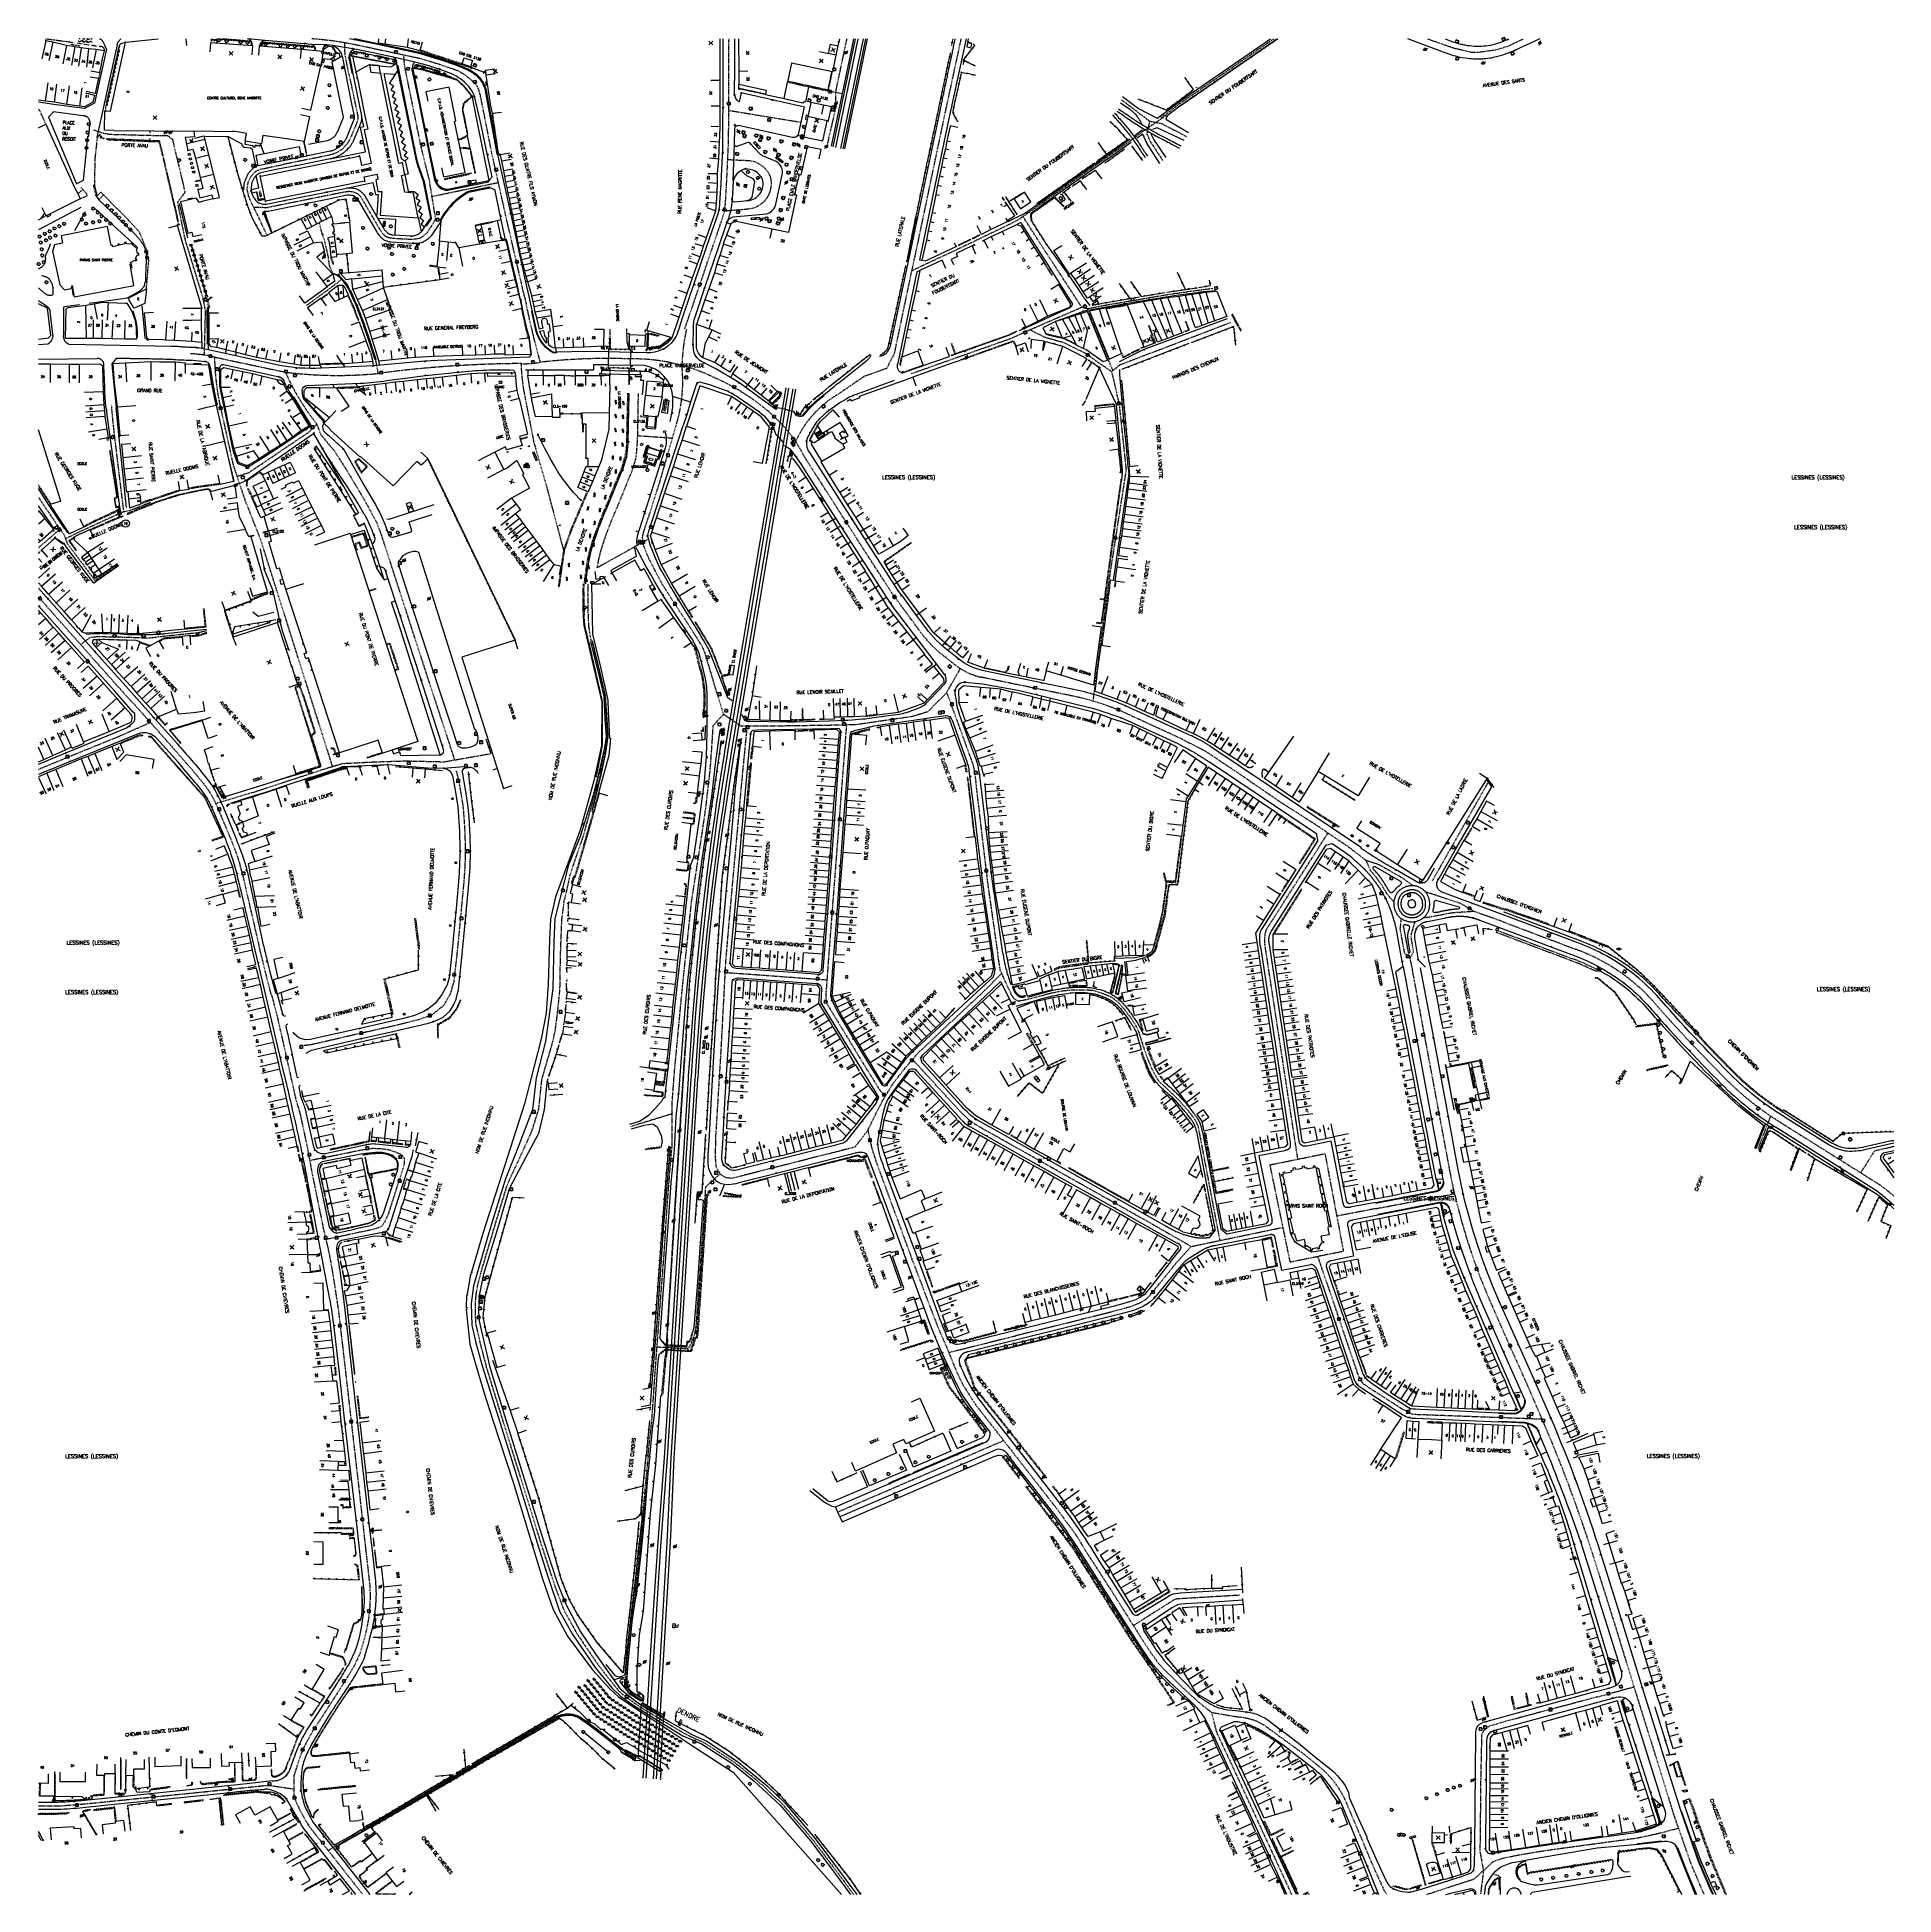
# Model space of a CAD drawing. Header units: millimetres. Extents: x 111999 to 113000, y 155000 to 156001.
import ezdxf
from ezdxf.enums import TextEntityAlignment as Align

# ---------------------------------------------------------------- set-up
doc = ezdxf.new("R2010")
doc.units = ezdxf.units.MM
doc.linetypes.add('DASHED', pattern=[0.75, 0.5, -0.25])
doc.layers.get('0').update_dxf_attribs({"linetype": 'CONTINUOUS'})
for name, color, linetype in [('W0001', 6, 'DASHED'), ('W0008', 7, 'CONTINUOUS'), ('W0100', 7, 'CONTINUOUS'), ('W0105', 7, 'CONTINUOUS'), ('W0112', 1, 'DASHED'), ('W0120', 7, 'CONTINUOUS'), ('W0211', 2, 'CONTINUOUS'), ('W0300', 7, 'CONTINUOUS'), ('W0302', 3, 'CONTINUOUS'), ('W0310', 3, 'CONTINUOUS'), ('W0322', 7, 'CONTINUOUS'), ('W0330', 7, 'CONTINUOUS'), ('W0334', 7, 'CONTINUOUS'), ('W0400', 7, 'CONTINUOUS'), ('W0420', 7, 'CONTINUOUS'), ('W0469', 7, 'CONTINUOUS'), ('W0471', 7, 'CONTINUOUS'), ('W0500', 5, 'DASHED'), ('W0700', 7, 'CONTINUOUS'), ('W0980', 7, 'CONTINUOUS'), ('W0984', 7, 'CONTINUOUS'), ('W0989', 7, 'CONTINUOUS'), ('W0991', 7, 'CONTINUOUS'), ('W1102', 7, 'CONTINUOUS'), ('W1471', 7, 'CONTINUOUS')]:
    doc.layers.add(name, color=color, linetype=linetype)
doc.styles.get("Standard").update_dxf_attribs({"font": 'romans.shx', "width": 0.85})

# ---------------------------------------------------------------- blocks, each defined once
blk = doc.blocks.new('T300')
for p, q in [((-0.8, 0.5), (-0.9, 0.3)), ((-0.9, 0.3), (-0.9, 0.2)), ((-0.9, 0.2), (-0.7, 0.1)), ((-0.7, 0.6), (-0.8, 0.5)), ((-0.8, -0.1), (-0.7, 0.1)), ((-0.6, 0.7), (-0.7, 0.6)), ((-0.7, 0.1), (-0.7, 0.1)), ((-0.5, 0.7), (-0.6, 0.7)), ((-0.3, 0.6), (-0.5, 0.7)), ((-0.3, 0.6), (-0.2, 0.7)), ((-0.2, 0.6), (-0.3, 0.6)), ((-0.2, 0.7), (-0.1, 0.8)), ((-0.1, 0.8), (0.1, 0.8)), ((0.1, 0.8), (0.2, 0.7)), ((0.2, 0.7), (0.3, 0.6)), ((0.3, 0.6), (0.4, 0.5)), ((0.5, 0.5), (0.3, 0.5)), ((0.4, 0.5), (0.4, 0.5)), ((0.6, 0.4), (0.5, 0.5)), ((0.6, 0.4), (0.7, 0.3)), ((0.7, 0.3), (0.7, 0.2)), ((0.7, 0.2), (0.7, 0.1)), ((0.7, 0.1), (0.7, -0.2)), ((-0.8, -0.2), (-0.8, -0.1)), ((-0.7, -0.3), (-0.8, -0.2)), ((-0.8, -0.2), (-0.8, -0.2)), ((-0.7, -0.4), (-0.7, -0.3)), ((-0.5, -0.5), (-0.7, -0.4)), ((-0.4, -0.5), (-0.5, -0.5)), ((-0.4, -0.5), (-0.3, -0.5)), ((-0.3, -0.5), (-0.3, -0.4)), ((-0.3, -0.6), (-0.3, -0.5)), ((-0.3, -0.5), (-0.3, -0.5)), ((-0.2, -0.7), (-0.3, -0.6)), ((-0.1, -0.8), (-0.2, -0.7)), ((0.1, -0.8), (-0.1, -0.8)), ((0.2, -0.7), (0.1, -0.8)), ((0.3, -0.5), (0.2, -0.5)), ((0.3, -0.6), (0.2, -0.7)), ((0.2, -0.7), (0.2, -0.7)), ((0.5, -0.4), (0.3, -0.5)), ((0.3, -0.5), (0.3, -0.6)), ((0.3, -0.5), (0.3, -0.5)), ((0.6, -0.3), (0.5, -0.4)), ((0.7, -0.2), (0.6, -0.3)), ((0.6, -0.3), (0.6, -0.3))]:
    blk.add_line(p, q)
blk = doc.blocks.new('t322o')
at = {"color": 0, "linetype": 'Continuous'}
for radius in [0.25, 0.15]:
    blk.add_circle((0, 0), radius, dxfattribs=at)
blk = doc.blocks.new('t310o')
at = {"color": 0, "linetype": 'Continuous'}
for centre, start, end in [((-0.5, 0.4), 216.8699, 323.1304), ((0.5, -0.4), 36.8699, 143.1303)]:
    blk.add_arc(centre, 0.625, start, end, dxfattribs=at)
blk = doc.blocks.new('T400')
for p, q in [((-0.15, 0.3), (0.15, 0.3)), ((-0.15, -0.25), (-0.15, 0.3)), ((-0.15, 0.15), (0.15, 0.15)), ((-0.15, 0), (0.15, 0)), ((0.15, 0.3), (0.15, -0.25)), ((-0.15, -0.15), (0.15, -0.15)), ((-0.15, -0.25), (-0.15, -0.3)), ((-0.15, -0.3), (0.15, -0.3)), ((0.15, -0.3), (0.15, -0.25))]:
    blk.add_line(p, q)
blk = doc.blocks.new('T420')
for p, q in [((0.7, 0.7), (-0.8, 0.7)), ((-0.8, 0.7), (-0.8, -0.8)), ((0.7, 0.7), (0.7, -0.8)), ((0.7, -0.8), (-0.8, -0.8))]:
    blk.add_line(p, q)
blk.add_ellipse((0, 0), major_axis=(-0.53, 0.53), ratio=1, start_param=3.926991, end_param=10.210176)
blk = doc.blocks.new('T471')
for p, q in [((-0.333334, 0.333334), (-0.333334, -0.333334)), ((-0.333334, 0.333334), (0.333334, 0.333334)), ((-0.333334, 0), (0, 0)), ((0.500001, 0.500001), (1.000002, 1.000002)), ((-0.500001, -0.500001), (-1.000002, -1.000002)), ((-0.333334, -0.333334), (0.333334, -0.333334))]:
    blk.add_line(p, q)
blk.add_ellipse((0, 0), major_axis=(0.471405, 0.471405), ratio=1, start_param=5.4977871438, end_param=11.780972451)
blk = doc.blocks.new('t112o')
at = {"color": 0, "linetype": 'Continuous'}
for p, q in [((-0.5, 0.5), (0.5, 0.5)), ((-0.5, -0.5), (-0.5, 0.5)), ((0.5, 0.5), (0.5, -0.5)), ((0.5, -0.5), (-0.5, -0.5))]:
    blk.add_line(p, q, dxfattribs=at)
blk = doc.blocks.new('t991o')
at = {"color": 0, "linetype": 'Continuous'}
for p, q in [((-1, 1), (1, -1)), ((-1, -1), (1, 1))]:
    blk.add_line(p, q, dxfattribs=at)
blk = doc.blocks.new('t500o')
at = {"color": 0, "linetype": 'Continuous'}
for centre, start, end in [((-0.5, 0.625), 216.869898, 323.130102), ((0.5, -0.125), 36.869898, 143.130102), ((0.5, -0.625), 36.869898, 143.130102), ((-0.5, 0.125), 216.869898, 323.130102)]:
    blk.add_arc(centre, 0.625, start, end, dxfattribs=at)
blk = doc.blocks.new('t211o')
at = {"color": 0, "linetype": 'Continuous'}
for p, q in [((-0.3, 0.5), (-0.3, 0)), ((0, 1), (0, 0)), ((0.3, 0.5), (0.3, 0))]:
    blk.add_line(p, q, dxfattribs=at)
blk = doc.blocks.new('t330o')
at = {"color": 0, "linetype": 'Continuous'}
for p, q in [((0.25, -0.25), (-0.25, 0.25)), ((-0.25, -0.25), (0.25, 0.25)), ((-0.25, 0.25), (-0.25, -0.25)), ((0.25, 0.25), (-0.25, 0.25)), ((0.25, -0.25), (0.25, 0.25)), ((-0.25, -0.25), (0.25, -0.25)), ((-0.25, -0.25), (-0.25, -0.25))]:
    blk.add_line(p, q, dxfattribs=at)
blk = doc.blocks.new('T469')
at = {"color": 0, "linetype": 'Continuous', "flags": 128}
for points in [[(-0.4, 0.4), (0.4, -0.4)], [(-0.4, -0.4), (0.4, 0.4)]]:
    blk.add_lwpolyline(points, dxfattribs=at)
at = {"color": 0, "linetype": 'Continuous'}
blk.add_circle((0, 0), 0.5, dxfattribs=at)
blk = doc.blocks.new('T1471')
at = {"color": 0, "linetype": 'Continuous', "flags": 128}
blk.add_lwpolyline([(-0.75, -0.5), (-0.75, 0.5), (0.75, 0.5), (0.75, -0.5), (-0.75, -0.5)], dxfattribs=at)

msp = doc.modelspace()

# ---------------------------------------------------------------- linework, layer by layer
at = {"layer": 'W0001'}
for p, q in [((112497.2, 156000), (112488.1, 155957.9)), ((112665.8, 156000), (112614.9, 155964.9)), ((112583.8, 155967.1), (112592.5, 155960.5)), ((112614.9, 155964.9), (112607.9, 155959.5)), ((112488.1, 155957.9), (112472.9, 155885.6)), ((112592.5, 155960.5), (112598.8, 155955.7)), ((112605.3, 155957), (112595.1, 155950)), ((112598.8, 155955.7), (112597.4, 155948.7)), ((112598.8, 155955.7), (112605.3, 155954.4)), ((112607.9, 155959.5), (112605.3, 155957)), ((112605.3, 155954.4), (112618.7, 155947.4)), ((112588.7, 155945.2), (112544.9, 155914.3)), ((112591.5, 155947.2), (112588.7, 155945.2)), ((112595.1, 155950), (112591.5, 155947.2)), ((112597.4, 155948.7), (112599.2, 155944.7)), ((112599.2, 155944.7), (112606, 155934.4)), ((112544.9, 155914.3), (112533.2, 155906)), ((112533.2, 155906), (112527.8, 155902.3)), ((112532.8, 155900.9), (112530.6, 155904.2)), ((112520.9, 155898.8), (112494.6, 155886.2)), ((112527.8, 155902.3), (112520.9, 155898.8)), ((112543.3, 155884.5), (112532.8, 155900.9)), ((112472.9, 155885.6), (112470, 155872.2)), ((112494.6, 155886.2), (112476.6, 155877.8)), ((112476.6, 155877.8), (112470.6, 155874.9)), ((112470, 155872.2), (112461.2, 155830.3)), ((112459.4, 155827), (112457.2, 155822.4)), ((112461.2, 155830.3), (112459.4, 155827)), ((112444.9, 155818), (112431.2, 155808.6)), ((112457.2, 155822.4), (112444.9, 155818))]:
    msp.add_line(p, q, dxfattribs=at)
for points in [[(112262.1, 155860.6), (112260.3, 155868.4), (112251.9, 155904.7), (112244.4, 155938.3), (112238.2, 155969.7), (112237.1, 155973.2, 0.104241), (112234.9, 155976.4, 0.036512), (112229.6, 155980.7, 0.068719), (112223.7, 155983.6), (112216.3, 155986.1), (112211, 155987.8), (112205.4, 155989.4), (112193, 155992.1), (112181.5, 155994.5), (112169.9, 155997), (112164.4, 155998), (112159.2, 155998.8), (112151.6, 155999.7), (112147.3, 156000)], [(112348.4, 155843.8), (112351, 155851.4), (112356.4, 155867.2), (112363.4, 155887.9), (112368.1, 155901.7, 0.072211), (112370.3, 155911.4), (112370.9, 155921.9), (112371.8, 155940.8), (112372, 155948.6), (112372.1, 155971.3), (112372.1, 155990.7), (112372.2, 156000)], [(112158.8, 155873.4), (112161.4, 155872.6, -0.009851), (112162.5, 155871.6, -0.017656), (112163, 155871.1, -0.001309), (112164.1, 155869.9, -0.006925), (112164.4, 155869.6, -0.011799), (112165.2, 155868.6, -0.013244), (112165.8, 155867.7, -0.014391), (112166.5, 155866.8, -0.01535), (112167, 155865.9, -0.007278), (112167.7, 155864.6, -0.012244), (112168, 155863.9), (112170.5, 155858.3, 0.017052), (112171.2, 155857, -0.022867), (112171.7, 155856, -0.0085), (112172, 155855.2, -0.003455), (112172.7, 155853.4, -0.003105), (112173.3, 155851.6, 0.006231), (112173.6, 155850.7, 0.003455), (112174, 155849.7, -0.002357), (112174.5, 155848.4, -0.001625), (112175.4, 155846, -0.008463), (112175.6, 155845.5), (112178.2, 155838), (112179.7, 155833.2), (112181.6, 155827.2), (112183, 155819.7)], [(112262.1, 155860.6, 0.020949), (112270.4, 155825.7, 0.021597)], [(112349.2, 155843.4, 0.043979), (112346.8, 155824, -0.09987), (112344, 155792.7)], [(112616.4, 155622.6), (112584.4, 155637.3, 0.046499), (112559.9, 155645.3), (112540, 155649.4), (112508, 155656, -0.112534), (112493.7, 155662.9), (112485.7, 155669.2), (112481.2, 155673.4), (112476.9, 155678.3), (112470, 155687.7), (112462.4, 155698), (112460.7, 155700.2), (112435.5, 155739.3), (112412.7, 155775, 0.104615), (112393.1, 155799.5, 0.07337), (112363.7, 155817.7, 0.117511), (112319.1, 155827.5, 0.038082), (112270.4, 155825.7, -0.060718), (112260.1, 155825, 0.031585), (112184.1, 155819.8, -0.05721), (112133.1, 155820.4, -0.002794), (112091.4, 155829.3, 0.024217), (112082, 155830.3)], [(112094.9, 155828.6, 0.049404), (112097.8, 155802.8, 0.049404)], [(112260.1, 155825, 0.041437), (112262.1, 155807.4, 0.041437)], [(112133.1, 155820.4, 0.067804), (112150.1, 155792.4, 0.067804)], [(112431.2, 155808.6, 0.156812), (112408.1, 155783, -0.223726)], [(112788.2, 155524.6), (112828.4, 155509.4, -0.080413), (112857.5, 155493.3, -0.044314), (112869.7, 155481.9, 0.016143), (112909.4, 155439.4, 0.058309), (112939.4, 155415.7), (112992, 155382.7, -0.025749), (113000, 155376.3, -0.067839)], [(112897.8, 155000), (112897, 155001.7), (112890.8, 155016.3), (112881.3, 155043.4), (112872, 155073.6), (112869.2, 155082.5), (112860.6, 155110), (112849.3, 155146.8), (112838.2, 155181.9, 0.01307), (112823.6, 155223.7, 0.011578), (112810.9, 155255), (112802.6, 155274.4), (112793.5, 155294.6), (112784.7, 155314.5, -0.050443), (112763.5, 155376.6), (112761, 155388.5), (112755.4, 155418.6), (112747.4, 155461.3), (112740.5, 155498.5)], [(112861.5, 155030.4, 0.023104), (112884, 155035.8, 0.023104)]]:
    msp.add_lwpolyline(points, format="xyb", dxfattribs=at)
at = {"layer": 'W0001', "flags": 128}
for points in [[(112167.4, 155980.7), (112165.7, 155989.3, -0.067358), (112165.2, 155997.9, -0.795676)], [(112214.1, 155902.9), (112210.7, 155924), (112206.2, 155942.1), (112197.9, 155982.8, -0.048307), (112197, 155991.2, -0.638877)], [(112369.7, 155907.3), (112382.7, 155908.4, 0.469376), (112394.5, 155925.8, 0.286453), (112382.4, 155934.3), (112371.5, 155934.8)]]:
    msp.add_lwpolyline(points, format="xyb", dxfattribs=at)
for points in [[(112435.6, 156000), (112429.5, 155971.2), (112429.7, 155963.1), (112425.2, 155943.5)], [(112748.7, 156000), (112762.7, 155995.1), (112772.2, 155992.9), (112776.3, 155992.9), (112785.9, 155994.2), (112792.7, 155996.3), (112795.1, 155997.6), (112800.4, 156000)], [(112167.4, 155980.7), (112171.4, 155961.8), (112172.1, 155958.5), (112172.1, 155956.3), (112171.3, 155954.1), (112168.9, 155948.2), (112167.1, 155944.4), (112163.7, 155940.5), (112160.3, 155938.4), (112156.7, 155937.3), (112135.4, 155933), (112131.9, 155932.3)], [(112411, 155954.9), (112372, 155961.3)], [(112123.2, 155894.2), (112118.1, 155905.1), (112115, 155911.1), (112113.3, 155915.3), (112112.5, 155918.8), (112113, 155922.3), (112114.4, 155925.7), (112116.9, 155928.5), (112119.5, 155929.7), (112131.9, 155932.3)], [(112178.7, 155906.5), (112175.4, 155912.1), (112173.9, 155914.7), (112172, 155916.5), (112169.9, 155917.4), (112167.7, 155917.7), (112164.4, 155917.3), (112136.1, 155911.6), (112123.3, 155909), (112116.1, 155909.1)], [(112212.1, 155915.1), (112247.9, 155922.6)], [(112214.1, 155902.9), (112212, 155899.4), (112209, 155895), (112206.2, 155892.8), (112203.7, 155892), (112199.8, 155891.9), (112190.9, 155892.4), (112188.7, 155892.8), (112186.9, 155893.7), (112185.3, 155895.3), (112183, 155899.1), (112178.7, 155906.5)], [(112158.8, 155873.4), (112156.9, 155877.7), (112156.2, 155882.8), (112154.2, 155891.7), (112153, 155894.6), (112151.4, 155901)], [(112470.5, 155819.6), (112491.6, 155827.1), (112524.2, 155838.6), (112534.3, 155843.2), (112557.8, 155853.4), (112562.3, 155855.4), (112543.3, 155884.5)], [(112144.4, 155856.3), (112160.7, 155868.2), (112163.4, 155870.7)], [(112562.3, 155855.4), (112565.3, 155854.6), (112574.9, 155856.5), (112608.4, 155862.2), (112621.4, 155864.1), (112633.1, 155865.6)], [(112642.5, 155847.1), (112582.6, 155824.1), (112579.1, 155821.2), (112565.3, 155854.6)], [(112579.1, 155821.2), (112578.4, 155820.6), (112572.8, 155824.5), (112564.3, 155830.5), (112552.7, 155836.2), (112542.5, 155839.1), (112538.3, 155841.2), (112534.3, 155843.2)], [(112578.4, 155820.6), (112582.4, 155803.4), (112586.2, 155767.8), (112577.3, 155710.7), (112576.3, 155703.5), (112573.3, 155681.2), (112570, 155656.5), (112568.3, 155643)], [(112097.8, 155802.8), (112104.9, 155770.5), (112111.3, 155751.4), (112119.5, 155730.6), (112130.4, 155696.3), (112158.4, 155607.8)], [(112262.1, 155807.4), (112266.9, 155782.9), (112274, 155758.2), (112283, 155724.4)], [(112328.8, 155730.4), (112301.1, 155714.9), (112301.1, 155715), (112301.7, 155717.9), (112302.4, 155721.1), (112303.1, 155723.9), (112304, 155726.8), (112305.4, 155731.2), (112306.8, 155734.9), (112307, 155735.6), (112309.7, 155742.4), (112310.5, 155744.2), (112312.2, 155748.1), (112319.1, 155765.1), (112319.9, 155766.9), (112322, 155773.7), (112322.5, 155777.8), (112322.8, 155781.9), (112322.9, 155782.4), (112323.4, 155808.8)], [(112046.1, 155745.2), (112045.8, 155747.1), (112041.4, 155783.4), (112040.3, 155792.8), (112039.4, 155802.6)], [(112369.3, 155636), (112364.5, 155651.5), (112359.4, 155668.7), (112357.9, 155672.4), (112349.7, 155685.3), (112341.3, 155698.1), (112336.2, 155706.1), (112328.9, 155720.1), (112326.3, 155726.6), (112325.6, 155731.4), (112326.4, 155735.1), (112329, 155742.7), (112335.1, 155761.9), (112344, 155792.7)], [(112107, 155764.2), (112113.5, 155766.3), (112145.5, 155787.9), (112150.1, 155792.4), (112152, 155786.9), (112159.5, 155777.9), (112166, 155767.7), (112171.9, 155757.9), (112177.5, 155748.3), (112179.3, 155744.8), (112182.1, 155739.8), (112184.4, 155733.8), (112208.9, 155658.2), (112224.3, 155611.4)], [(112322.9, 155786.2), (112341.7, 155784.9)], [(112000, 155752.9), (112014.2, 155732), (112015.3, 155728.4), (112019.9, 155722.3), (112030.5, 155708.1), (112042.9, 155716.5)], [(112014.6, 155730.7), (112022.2, 155734.4), (112034.6, 155740.1), (112045.6, 155745.1), (112049.3, 155745.9), (112060.5, 155750.3)], [(112000, 155725.7), (112011.6, 155735.8)], [(112043.3, 155650.4), (112000, 155699.2)], [(112022.7, 155673.6), (112028, 155677.5), (112031.8, 155677.9), (112043.4, 155677.7), (112052.8, 155677.4), (112059.1, 155677.1), (112067.2, 155678.1), (112083.7, 155679.8), (112086.5, 155680.1), (112090.6, 155681.2)], [(112328.6, 155236.3), (112329.6, 155246.3), (112330.6, 155255.1), (112331.3, 155265.1), (112332.6, 155284.3), (112334.9, 155314.8), (112337.2, 155344.5), (112339, 155372.9), (112341, 155397.9), (112341.5, 155403), (112341.6, 155427.1), (112342.8, 155443.3), (112345.5, 155471.9), (112347.4, 155491.8), (112349.8, 155514), (112352, 155534.9), (112355.1, 155554.9), (112358.1, 155574.3), (112359.7, 155585.4), (112360.8, 155594.9), (112362.1, 155606.3), (112362.9, 155617.4), (112363.7, 155630), (112369.3, 155636), (112378.6, 155629.7), (112391.7, 155629.7), (112426.3, 155630.2), (112440.4, 155630.5), (112453.5, 155632.4), (112470.9, 155634.9), (112479.7, 155637.6), (112489.5, 155647.7), (112496.9, 155660.6)], [(112489.5, 155647.7), (112495.1, 155632.5), (112501.9, 155613.8), (112503.8, 155608.5), (112504.9, 155602.1), (112505.6, 155595.2), (112511.4, 155546.1), (112517, 155506.8)], [(112381.9, 155629.7), (112379.4, 155604.3), (112372.3, 155526.1), (112370.3, 155502.4), (112367.8, 155455.1), (112365, 155409), (112364.7, 155398), (112365.1, 155392.3), (112367.3, 155388.3), (112370.1, 155386.5), (112373.7, 155386), (112382.3, 155388.2), (112440.2, 155402.9), (112447, 155411.8), (112451.3, 155420.6), (112455, 155427.8), (112460.4, 155436.7), (112467.7, 155446.1), (112474.1, 155453.4), (112487.5, 155466.1), (112512.4, 155489.4)], [(112435.5, 155630.4), (112426.1, 155508.5), (112424.3, 155484.1), (112424.7, 155480.4), (112442.7, 155450.8), (112453.6, 155433.2), (112456.5, 155430.3)], [(112616.4, 155622.6), (112628.7, 155616.3), (112646.4, 155604.5), (112668.9, 155589), (112687.7, 155577), (112706, 155564.6), (112710.8, 155560.9)], [(112114.7, 155593.6), (112154, 155606.5), (112164.1, 155609.5), (112179.9, 155610.3), (112198.1, 155610.9), (112218.6, 155610.4), (112243.8, 155614.8)], [(112751.3, 155546.2), (112781.5, 155599.5)], [(112661.6, 155519.6), (112695, 155572)], [(112710.8, 155560.9), (112715.5, 155557.3)], [(112730.6, 155534.9), (112727, 155538.9), (112726.1, 155540.4), (112724.2, 155543.5), (112723.1, 155545.2), (112721.4, 155547.6), (112719.7, 155549.6), (112718.1, 155551.5), (112715.5, 155557.3), (112722.6, 155555), (112734.3, 155548.3), (112741, 155543.6)], [(112747.3, 155540.5), (112766.3, 155534.2), (112773.8, 155529.7)], [(112734.4, 155525.9), (112733.8, 155520.3), (112736.1, 155507.6), (112739.1, 155504.6), (112741.2, 155508), (112740, 155514.9), (112739.9, 155516.4), (112740.1, 155518), (112742, 155524.3)], [(112788.2, 155524.6), (112773.8, 155529.7), (112765.8, 155529.2), (112764.8, 155529.2), (112762.2, 155528.9), (112759.2, 155528.5), (112756.1, 155527.8), (112754.3, 155527.5), (112750.3, 155526.7), (112746.1, 155526.1)], [(112661.6, 155519.6), (112661, 155517.5), (112660.8, 155514.7), (112660.9, 155511.6), (112678.6, 155396.3)], [(112624.9, 155414.3), (112623.8, 155416.9), (112620.1, 155421.9), (112614.4, 155428.2), (112608.8, 155433.8), (112604.2, 155437.8), (112602.7, 155440.2), (112600, 155445.2), (112597.7, 155450.9), (112595.3, 155457.8), (112593.1, 155464.9), (112591.5, 155468.2), (112588.7, 155472.5), (112585, 155477.3), (112582.1, 155480.7), (112578.2, 155483.6), (112572.6, 155485.8), (112568.9, 155487), (112563.2, 155487.4), (112557.3, 155487.3), (112551.6, 155486.8), (112545.2, 155485.5), (112538.1, 155483.6), (112532.5, 155482.1), (112528.1, 155481.3), (112525.9, 155482.6), (112524.7, 155484.5), (112522.6, 155488.8), (112520.3, 155493.8), (112518.4, 155498.2), (112517, 155506.8)], [(112739.1, 155504.6), (112740.5, 155498.5)], [(112370, 155496.9), (112424.9, 155492.9)], [(112512.4, 155489.4), (112519, 155496.3)], [(112604.4, 155358.9), (112508.8, 155412.7), (112504.9, 155415), (112501.1, 155417.7), (112497.4, 155421.3), (112492.5, 155426.6), (112471.1, 155450)], [(112319.2, 155413.9), (112341.6, 155420.8)], [(112624.9, 155414.3), (112636.7, 155352.3)], [(112447, 155411.8), (112449.1, 155402.3), (112451.6, 155394.5), (112470.8, 155342.3), (112484.9, 155305.3), (112490.2, 155293.2), (112494.8, 155281.8), (112498.2, 155274.7), (112505.2, 155263.7), (112519.8, 155245.1), (112541.3, 155217.5), (112550.1, 155206.2), (112555, 155199.4), (112559, 155194), (112563.9, 155185.9), (112579.3, 155162.1), (112594.4, 155138.1), (112599.3, 155130.6), (112603.8, 155124.3), (112609.2, 155118.8), (112616.8, 155111.3), (112625.7, 155103.3), (112632.2, 155098.1), (112645, 155095.9), (112649.4, 155095.4), (112653.2, 155094.6), (112656.6, 155093.4), (112660.5, 155091.3), (112681.1, 155076.3), (112689.2, 155069.8), (112693.1, 155066.5), (112696.4, 155063), (112699.3, 155059.4), (112702.2, 155054.9), (112704.3, 155050.7), (112719.5, 155014.8), (112725.4, 155001.8), (112726.7, 155000)], [(113000, 155403), (112989.5, 155400.6), (112982.1, 155388.9)], [(112694.5, 155329.2), (112689.6, 155343.7), (112674.7, 155340.7), (112663.8, 155393.2), (112693.4, 155399.2), (112703.2, 155347.1), (112703.3, 155346.5), (112689.7, 155343.8)], [(112367.3, 155388.3), (112359.5, 155381.2), (112358.1, 155358.7), (112357.2, 155346.3), (112355.1, 155316.9), (112354.3, 155305.6), (112353.5, 155301.6), (112352.5, 155298.7), (112350.8, 155295), (112349.6, 155294), (112348.8, 155294), (112333.4, 155294.9)], [(112721, 155369.6), (112763.3, 155377.6)], [(112721, 155369.6), (112699.7, 155365.5)], [(112604.4, 155358.9), (112621.2, 155349.3)], [(112613.1, 155340.1), (112621.3, 155349.2), (112670.8, 155359.5)], [(112490.6, 155292), (112516.7, 155298.6), (112580.6, 155314.6), (112588.2, 155316.7), (112594, 155318.9), (112597.7, 155321.3), (112602.8, 155327.4), (112613.1, 155340.1)], [(112694.5, 155329.2), (112711, 155280.5), (112713.5, 155275.7), (112716.5, 155273.5), (112735, 155261.6), (112740.5, 155258.8), (112786.9, 155257.1)], [(112786.9, 155257.1), (112810.4, 155256.2)], [(112430.8, 155206.1), (112520.2, 155244.6)], [(112647.4, 155161.2), (112613.5, 155159.2), (112612, 155158.7), (112590.2, 155144.9)], [(112840.2, 155106.4), (112790.7, 155093.2), (112781.9, 155090.6), (112778.8, 155088.1), (112777.8, 155085.8), (112777.3, 155061.1), (112777, 155030.9), (112776.9, 155023.1), (112778.8, 155012.8), (112777.2, 155000)], [(112840.2, 155106.4), (112860.1, 155111.9)], [(112632.2, 155098.1), (112635.1, 155087), (112640.6, 155075.3), (112675.4, 155000)], [(112748.3, 155000), (112774, 155008.4), (112784.2, 155017.8), (112790, 155019.7), (112797.9, 155021.3), (112812.3, 155023.7), (112861.5, 155030.4)]]:
    msp.add_lwpolyline(points, dxfattribs=at)
at = {"layer": 'W0001', "elevation": 0.5, "flags": 128}
for points in [[(112072.2, 155945.9), (112069.7, 155947.7), (112066.1, 155947.7), (112062.1, 155947.8), (112038.6, 155948.4), (112034.9, 155949), (112029.8, 155950.9)], [(112072.2, 155945.9), (112079, 155917.3), (112074.9, 155911.8), (112077.3, 155900), (112078.9, 155892.1), (112088.5, 155860.7), (112089.6, 155855.1), (112089.9, 155853.5), (112089.3, 155829.6)]]:
    msp.add_lwpolyline(points, dxfattribs=at)
at = {"layer": 'W0001'}
for points in [[(112296.1, 155706.2), (112296, 155701.6), (112296.2, 155689.8), (112296.5, 155683.3), (112297.2, 155678.9), (112297.9, 155675.3), (112299.6, 155668.6), (112302, 155658.7), (112303.1, 155654.4), (112303.9, 155650.7), (112305, 155645.6), (112305.2, 155643.8), (112305.5, 155638.7), (112306, 155631.4), (112306.3, 155623.9), (112305.5, 155617.9), (112305, 155615), (112302.9, 155604.9), (112299.9, 155593.3), (112297.4, 155584.3), (112293.5, 155570.1), (112288.2, 155554.7), (112286.4, 155549.2), (112284.4, 155540), (112283.2, 155535.4), (112281.9, 155525), (112281.2, 155506.1), (112280.9, 155487.3), (112279.4, 155473.3), (112278.3, 155465), (112276.9, 155458.9), (112271.1, 155438.8), (112269.5, 155423.1), (112265.8, 155411.2), (112259.5, 155397.3), (112253.7, 155384.9), (112252.1, 155380.9), (112246.6, 155362.8), (112238.5, 155335.6), (112236.5, 155327.7), (112235.8, 155323.5), (112235.3, 155318.8), (112235.3, 155312.8), (112235.7, 155307.1), (112238.7, 155294.6), (112241.4, 155284.1), (112247, 155265.8), (112254.2, 155242.6), (112263.3, 155213.4), (112270.6, 155189.7), (112278.3, 155166.2), (112283, 155153.7), (112290.3, 155140.4), (112298, 155129), (112301.3, 155124.2), (112306.6, 155117.3), (112312.8, 155109.6), (112315, 155107.7), (112318.9, 155104.8), (112323.8, 155101.3), (112334.6, 155094.8), (112347.9, 155086.9), (112351.7, 155085), (112358.9, 155081.7), (112375.5, 155070.9), (112386.4, 155062.1), (112391, 155058.1), (112401, 155048.6), (112405.1, 155043.8), (112412.6, 155035.1), (112417.5, 155029.2), (112427.9, 155015.4), (112433.9, 155007.4), (112439.3, 155000)], [(112043.3, 155650.4), (112054.3, 155638.4), (112067.3, 155623.8), (112082.6, 155606.4), (112088.8, 155598.8), (112091.3, 155595.6), (112093.8, 155591.4), (112095.8, 155587.4), (112097.8, 155582.6), (112100, 155577.4), (112102, 155572.7), (112104.4, 155566.9), (112106.5, 155561.4), (112108.4, 155555.6), (112110.2, 155548.7), (112111.7, 155542.2), (112113, 155536.6), (112115.2, 155527.1), (112119.4, 155508.7), (112122.6, 155495.5), (112125.1, 155485.8), (112126, 155483.5), (112128.5, 155473.8), (112130.5, 155465.1), (112136.1, 155440.2), (112138.6, 155429), (112139.5, 155425.9), (112141, 155420.7), (112144.7, 155403.5), (112147.5, 155388.4), (112153.5, 155359), (112156.6, 155345.8), (112158.7, 155334), (112161.4, 155316.4), (112163.9, 155295.6), (112168.6, 155254.4), (112172.9, 155216.9), (112176.3, 155186.4), (112178.5, 155167), (112178.8, 155161.1), (112178.5, 155153.9), (112177.9, 155148.7), (112176.8, 155142.5), (112175, 155135.6), (112173.2, 155129.6), (112170.2, 155123.1), (112164.6, 155113.9), (112150.9, 155092.7), (112147.6, 155087.6), (112144.9, 155082.8), (112142.8, 155078.7), (112140.9, 155074), (112139.4, 155069.4), (112137.7, 155063.8), (112137.7, 155052.5), (112139.4, 155048.5), (112142.6, 155042.2), (112145.4, 155037.4), (112149.3, 155032.3), (112155.4, 155024.6)], [(112000, 155606.3), (112003.5, 155607.8), (112023.7, 155616.1), (112043.8, 155624.3), (112060.3, 155631.6)], [(112225.2, 155605.5), (112226.4, 155600.8), (112227.8, 155592.7), (112228.9, 155585.5), (112229.5, 155577.4), (112229.8, 155572), (112230, 155564.9), (112230, 155558.4), (112229.7, 155551.9), (112229.2, 155545.2), (112227.9, 155531.1), (112226.2, 155513.4), (112225.2, 155503.9), (112223.8, 155491.8), (112222, 155485.4), (112218.4, 155479), (112212, 155473.9), (112205.3, 155471.5), (112198.9, 155469.8), (112193.6, 155468.5), (112169.6, 155463.1), (112151.5, 155458.9), (112146.5, 155457.8), (112142.7, 155457.4)], [(112114.7, 155593.6), (112095.6, 155587.8)], [(112788.2, 155524.6), (112787.8, 155524.8)], [(112933.6, 155419.5), (112926.5, 155401.2)], [(112146.2, 155395.6), (112161.8, 155398.7), (112173.4, 155401.1), (112176.7, 155401.6), (112180.1, 155402.1), (112184, 155402), (112188.3, 155401.5), (112193.1, 155399.9), (112195.8, 155398.6), (112197.2, 155396.7), (112197.1, 155393.6), (112196, 155389.8), (112188.4, 155366.3), (112186.8, 155362.9), (112185.1, 155360.1), (112182.1, 155358.8), (112178, 155357.8), (112173, 155356.8), (112166.6, 155355.4), (112154.9, 155352.9)], [(112328.6, 155236.3), (112325.8, 155207), (112325.7, 155202), (112324.8, 155193.9), (112323.7, 155182.7), (112323.3, 155177.7), (112322.5, 155170.8), (112321.1, 155160.4), (112319.4, 155146.8), (112317.1, 155123.8), (112316.7, 155118.4), (112316.5, 155115.9), (112316.5, 155113.1), (112316.8, 155111.5), (112319.2, 155108.5)], [(112310.2, 155115.6), (112313.2, 155116.7), (112316.6, 155117.1)], [(112156.1, 155023.7), (112174.5, 155034.2), (112182.6, 155038.8), (112212.3, 155056.3), (112239.7, 155072.5), (112269.5, 155089.9), (112279.1, 155095.4), (112282.5, 155096.6), (112285, 155096.9), (112286.9, 155096.8), (112288.8, 155096.4), (112290.9, 155095.7), (112292.5, 155094.7), (112300.5, 155089), (112313.7, 155078.7), (112316.7, 155076.2)], [(112000, 155047.8), (112004.5, 155047.7), (112012.7, 155047.8), (112021.7, 155048.5), (112031, 155049.4), (112045.8, 155050.9), (112069.2, 155053.3), (112085.4, 155054.9), (112121.4, 155058.6), (112124.8, 155058.7), (112137.7, 155056.8)], [(112155.4, 155024.6), (112172.4, 155003), (112174.7, 155000)]]:
    msp.add_lwpolyline(points, dxfattribs=at)
at = {"layer": 'W0008'}
for p, q in [((112500.1, 156000), (112490, 155953.7)), ((112492.6, 155992.6), (112492.7, 155993.4)), ((112492.7, 155993.4), (112492.9, 155994.2)), ((112492.9, 155994.2), (112493.1, 155995)), ((112493.1, 155995), (112493.2, 155995.8)), ((112493.2, 155995.8), (112493.4, 155996.6)), ((112493.4, 155996.6), (112493.6, 155997.4)), ((112493.6, 155997.4), (112493.8, 155998.2)), ((112493.8, 155998.2), (112493.9, 155999)), ((112493.9, 155999), (112494.1, 155999.8)), ((112494.1, 155999.8), (112494.1, 156000)), ((112627.2, 155974.6), (112664.1, 156000)), ((112490.5, 155983), (112490.7, 155983.8)), ((112490.7, 155983.8), (112490.9, 155984.6)), ((112490.9, 155984.6), (112491, 155985.4)), ((112491, 155985.4), (112491.2, 155986.2)), ((112491.2, 155986.2), (112491.4, 155987)), ((112491.4, 155987), (112491.6, 155987.8)), ((112491.6, 155987.8), (112491.7, 155988.6)), ((112491.7, 155988.6), (112491.9, 155989.4)), ((112491.9, 155989.4), (112492.1, 155990.2)), ((112492.1, 155990.2), (112492.2, 155991)), ((112492.2, 155991), (112492.4, 155991.8)), ((112492.4, 155991.8), (112492.6, 155992.6)), ((112488.4, 155972.6), (112488.5, 155973.4)), ((112488.5, 155973.4), (112488.7, 155974.2)), ((112488.7, 155974.2), (112488.9, 155975)), ((112488.9, 155975), (112489, 155975.8)), ((112489, 155975.8), (112489.2, 155976.6)), ((112489.2, 155976.6), (112489.4, 155977.4)), ((112489.4, 155977.4), (112489.5, 155978.2)), ((112489.5, 155978.2), (112489.7, 155979)), ((112489.7, 155979), (112489.9, 155979.8)), ((112489.9, 155979.8), (112490, 155980.6)), ((112490, 155980.6), (112490.2, 155981.4)), ((112490.2, 155981.4), (112490.4, 155982.2)), ((112490.4, 155982.2), (112490.5, 155983)), ((112614.8, 155966), (112627.2, 155974.6)), ((112486.2, 155962.2), (112486.3, 155963)), ((112486.3, 155963), (112486.5, 155963.8)), ((112486.5, 155963.8), (112486.7, 155964.6)), ((112486.7, 155964.6), (112486.8, 155965.4)), ((112486.8, 155965.4), (112487, 155966.2)), ((112487, 155966.2), (112487.2, 155967)), ((112487.2, 155967), (112487.3, 155967.8)), ((112487.3, 155967.8), (112487.5, 155968.6)), ((112487.5, 155968.6), (112487.7, 155969.4)), ((112487.7, 155969.4), (112487.9, 155970.2)), ((112487.9, 155970.2), (112488, 155971)), ((112488, 155971), (112488.2, 155971.8)), ((112488.2, 155971.8), (112488.4, 155972.6)), ((112588.2, 155961.9), (112583.2, 155965.3)), ((112584.3, 155969), (112592.9, 155962.5)), ((112607.4, 155960.5), (112614.8, 155966)), ((112615.1, 155963.8), (112608.4, 155958.6)), ((112471, 155890.2), (112486.2, 155962.2)), ((112490, 155953.7), (112474.8, 155881)), ((112588.8, 155961.4), (112588.2, 155961.9)), ((112589.4, 155961), (112588.8, 155961.4)), ((112590, 155960.5), (112589.4, 155961)), ((112590.5, 155960), (112590, 155960.5)), ((112591.1, 155959.5), (112590.5, 155960)), ((112591.6, 155959), (112591.1, 155959.5)), ((112592.1, 155958.4), (112591.6, 155959)), ((112592.6, 155957.7), (112592.1, 155958.4)), ((112593, 155957.1), (112592.6, 155957.7)), ((112592.9, 155962.5), (112602.9, 155957.2)), ((112593.5, 155956.4), (112593, 155957.1)), ((112593.9, 155955.7), (112593.5, 155956.4)), ((112594.3, 155954.9), (112593.9, 155955.7)), ((112594.7, 155954.2), (112594.3, 155954.9)), ((112602.9, 155957.2), (112607.4, 155960.5)), ((112608.4, 155958.6), (112607.6, 155956.8)), ((112607.6, 155956.8), (112619.8, 155949.5)), ((112589, 155944.2), (112548.9, 155915.9)), ((112577, 155938.1), (112588.3, 155946.1)), ((112591, 155947.9), (112595, 155951.2)), ((112595.2, 155948.7), (112592.1, 155946.4)), ((112597.4, 155943.8), (112595.2, 155948.7)), ((112604.4, 155932.8), (112597.4, 155943.8)), ((112599.6, 155948.8), (112601.1, 155945.6)), ((112603, 155952), (112600.4, 155951.2)), ((112601.1, 155945.6), (112607.6, 155936)), ((112617.5, 155945.3), (112603, 155952)), ((112531.4, 155905.9), (112577, 155938.1)), ((112548.9, 155915.9), (112536.1, 155906.8)), ((112522.6, 155901.6), (112526.9, 155903.8)), ((112526.9, 155903.8), (112531.4, 155905.9)), ((112536.1, 155906.8), (112534.9, 155906.1)), ((112534.9, 155906.1), (112535.4, 155901.3)), ((112528.8, 155900.7), (112527.4, 155900)), ((112529, 155900.8), (112528.8, 155900.7)), ((112529.3, 155900.8), (112529, 155900.8)), ((112529.6, 155900.7), (112529.3, 155900.8)), ((112529.8, 155900.6), (112529.6, 155900.7)), ((112530, 155900.4), (112529.8, 155900.6)), ((112543.2, 155879.8), (112530, 155900.4)), ((112466.7, 155869.9), (112471, 155890.2)), ((112473.4, 155874.4), (112463.1, 155825.3)), ((112475.1, 155875.2), (112473.4, 155874.4)), ((112474.8, 155881), (112476.2, 155880.7)), ((112459.4, 155835.3), (112466.7, 155869.9)), ((112458.4, 155832.6), (112458.7, 155833.2)), ((112458.7, 155833.2), (112459, 155833.9)), ((112459, 155833.9), (112459.2, 155834.6)), ((112459.2, 155834.6), (112459.4, 155835.3)), ((112431.3, 155814.7), (112446.6, 155826.8)), ((112446.6, 155826.8), (112446.9, 155827)), ((112446.9, 155827), (112447.2, 155827.3)), ((112447.2, 155827.3), (112447.4, 155827.5)), ((112447.4, 155827.5), (112447.7, 155827.8)), ((112447.7, 155827.8), (112447.9, 155828.1)), ((112447.9, 155828.1), (112448.1, 155828.4)), ((112448.1, 155828.4), (112448.3, 155828.7)), ((112448.3, 155828.7), (112448.5, 155829)), ((112448.5, 155829), (112448.7, 155829.4)), ((112448.7, 155829.4), (112448.9, 155829.7)), ((112453.3, 155829), (112453.8, 155829.1)), ((112453.8, 155829.1), (112454.3, 155829.2)), ((112454.3, 155829.2), (112454.9, 155829.3)), ((112454.9, 155829.3), (112455.4, 155829.5)), ((112455.4, 155829.5), (112455.8, 155829.7)), ((112455.8, 155829.7), (112456.2, 155830)), ((112456.2, 155830), (112456.6, 155830.3)), ((112456.6, 155830.3), (112457, 155830.6)), ((112457, 155830.6), (112457.3, 155831)), ((112457.3, 155831), (112457.6, 155831.3)), ((112457.6, 155831.3), (112458, 155831.9)), ((112458, 155831.9), (112458.4, 155832.6)), ((112462.9, 155824.3), (112462.8, 155823.6)), ((112462.8, 155823.6), (112462.9, 155822.9)), ((112463.1, 155825.3), (112462.9, 155824.3)), ((112462.9, 155822.9), (112463.1, 155822.1)), ((112492.2, 155825.2), (112471.3, 155817.7)), ((112496.7, 155826.7), (112492.2, 155825.2)), ((112428.8, 155812.6), (112429.4, 155813.2)), ((112429.4, 155813.2), (112430, 155813.7)), ((112430, 155813.7), (112430.7, 155814.2)), ((112430.7, 155814.2), (112431.3, 155814.7)), ((112461.2, 155815.8), (112443.3, 155809.3)), ((112463.1, 155822.1), (112463.4, 155821.5)), ((112463.4, 155821.5), (112463.9, 155820.9)), ((112463.9, 155820.9), (112464.2, 155820.7)), ((112464.2, 155820.7), (112464.5, 155820.5)), ((112464.5, 155820.5), (112464.9, 155820.3)), ((112464.9, 155820.3), (112465.3, 155820.1)), ((112465.3, 155820.1), (112465.7, 155820)), ((112423.2, 155807.9), (112427.5, 155811.6)), ((112427.5, 155811.6), (112428.1, 155812.1)), ((112428.1, 155812.1), (112428.8, 155812.6)), ((112436.1, 155806.3), (112435.5, 155806)), ((112436.8, 155806.7), (112436.1, 155806.3)), ((112437.4, 155807), (112436.8, 155806.7)), ((112438, 155807.3), (112437.4, 155807)), ((112438.7, 155807.5), (112438, 155807.3)), ((112439.4, 155807.9), (112438.7, 155807.5)), ((112440.2, 155808.2), (112439.4, 155807.9)), ((112441, 155808.4), (112440.2, 155808.2)), ((112441.7, 155808.7), (112441, 155808.4)), ((112442.5, 155809), (112441.7, 155808.7)), ((112443.3, 155809.3), (112442.5, 155809))]:
    msp.add_line(p, q, dxfattribs=at)
for points in [[(112036.6, 155994.5), (112030.2, 155965.4), (112024.9, 155962.4), (112008.3, 155964.7), (112000, 155965.9)], [(112042.4, 155996.7), (112037.6, 155974.8), (112031.4, 155946.9)], [(112036.6, 155994.5), (112036.5, 155994.6), (112036.5, 155994.8), (112036.4, 155994.9), (112036.4, 155995), (112036.3, 155995.2), (112036.3, 155995.3), (112036.2, 155995.5), (112036.1, 155995.6), (112036.1, 155995.8), (112036, 155995.9), (112036, 155996.1), (112035.9, 155996.2), (112035.7, 155996.6), (112035.6, 155996.9), (112035.4, 155997.3), (112035.3, 155997.6), (112035.1, 155998), (112034.9, 155998.3), (112034.7, 155998.6), (112034.5, 155998.9), (112034.3, 155999.2), (112034, 155999.4), (112033.7, 155999.6), (112033.4, 155999.8), (112033.4, 155999.8), (112033.3, 155999.8), (112033.3, 155999.9), (112033.2, 155999.9), (112033.2, 155999.9), (112033.2, 155999.9), (112033.1, 155999.9), (112033.1, 155999.9), (112033, 156000), (112033, 156000), (112032.9, 156000), (112032.9, 156000)], [(112042.4, 155996.7), (112042.5, 155996.7), (112042.5, 155996.8), (112042.5, 155996.9), (112042.5, 155996.9), (112042.5, 155997), (112042.5, 155997.1), (112042.5, 155997.1), (112042.5, 155997.2), (112042.5, 155997.3), (112042.6, 155997.3), (112042.6, 155997.4), (112042.6, 155997.4), (112042.7, 155997.7), (112042.8, 155997.9), (112042.9, 155998.1), (112043, 155998.4), (112043.2, 155998.6), (112043.3, 155998.8), (112043.5, 155999), (112043.7, 155999.2), (112043.9, 155999.4), (112044.1, 155999.6), (112044.3, 155999.8), (112044.5, 156000)], [(112202, 155986.6), (112202, 155986.6), (112202, 155986.6)], [(112023.9, 155958.6), (112008.2, 155960.7), (112005.4, 155957.8), (112020.5, 155921.9), (112024.3, 155923.8), (112025.9, 155939.6), (112026.7, 155947.5), (112027.1, 155947.6), (112027.7, 155953.5)], [(112027.7, 155953.5), (112027.7, 155953.5), (112027.7, 155953.6), (112027.7, 155953.6), (112027.7, 155953.6), (112027.7, 155953.6), (112027.7, 155953.6), (112027.7, 155953.7), (112027.7, 155953.7), (112027.7, 155953.7), (112027.7, 155953.7), (112027.7, 155953.8), (112027.7, 155953.8), (112027.7, 155953.9), (112027.8, 155954.1), (112027.8, 155954.2), (112027.8, 155954.4), (112027.8, 155954.6), (112027.8, 155954.7), (112027.8, 155954.8), (112027.8, 155955), (112027.8, 155955.2), (112027.8, 155955.3), (112027.7, 155955.5), (112027.7, 155955.6), (112027.7, 155955.8), (112027.6, 155956), (112027.6, 155956.2), (112027.5, 155956.4), (112027.4, 155956.6), (112027.3, 155956.8), (112027.2, 155957), (112027.1, 155957.1), (112027, 155957.3), (112026.8, 155957.4), (112026.7, 155957.6), (112026.5, 155957.7), (112026.4, 155957.8), (112026.2, 155957.9), (112026, 155958.1), (112025.8, 155958.1), (112025.6, 155958.2), (112025.4, 155958.3), (112025.2, 155958.3), (112025, 155958.4), (112024.8, 155958.5), (112024.6, 155958.5), (112024.3, 155958.5), (112024.1, 155958.6), (112024.1, 155958.6), (112024.1, 155958.6), (112024.1, 155958.6), (112024, 155958.6), (112024, 155958.6), (112024, 155958.6), (112024, 155958.6), (112024, 155958.6), (112023.9, 155958.6), (112023.9, 155958.6), (112023.9, 155958.6), (112023.9, 155958.6)], [(112111.5, 155944.8), (112111.2, 155943.2), (112115.6, 155942.6), (112115.5, 155941.9), (112116.8, 155941.7), (112116.9, 155942.4)], [(112144.5, 155936.8), (112118.5, 155931.5), (112117.3, 155937.3), (112140.5, 155942), (112141.6, 155936.3)], [(112031.1, 155915.3), (112032.6, 155913.3), (112050.2, 155896.6)], [(112022.9, 155909.2), (112000, 155897.1)], [(112019.7, 155896.7), (112025.4, 155907)], [(112053.1, 155887.9), (112030, 155908.9)], [(112050.2, 155896.6), (112050.2, 155896.6), (112050.2, 155896.6), (112050.2, 155896.6), (112050.2, 155896.6), (112050.3, 155896.6), (112050.3, 155896.5), (112050.3, 155896.5), (112050.3, 155896.5), (112050.3, 155896.5), (112050.3, 155896.5), (112050.4, 155896.4), (112050.4, 155896.4), (112050.6, 155896.2), (112050.9, 155896), (112051.1, 155895.7), (112051.3, 155895.5), (112051.6, 155895.3), (112051.8, 155895), (112052, 155894.8), (112052.2, 155894.5), (112052.5, 155894.3), (112052.7, 155894), (112052.9, 155893.8), (112053.1, 155893.5), (112053.4, 155893.2), (112053.6, 155893), (112053.8, 155892.7), (112054.1, 155892.4), (112054.3, 155892.1), (112054.5, 155891.8), (112054.8, 155891.5), (112055, 155891.2), (112055.2, 155891), (112055.4, 155890.7), (112055.6, 155890.3), (112055.8, 155890.1), (112056, 155889.8), (112056.2, 155889.5), (112056.4, 155889.1), (112056.6, 155888.8), (112056.7, 155888.5), (112056.9, 155888.2), (112057, 155887.9), (112057.2, 155887.6), (112057.3, 155887.2), (112057.4, 155886.9), (112057.6, 155886.6), (112057.7, 155886.2), (112057.7, 155886.1), (112057.7, 155886), (112057.8, 155885.9), (112057.8, 155885.7), (112057.8, 155885.6), (112057.8, 155885.5), (112057.9, 155885.4), (112057.9, 155885.2), (112057.9, 155885.1), (112057.9, 155885), (112058, 155884.9), (112058, 155884.7), (112058, 155884.3), (112058.1, 155883.8), (112058.1, 155883.3), (112058.2, 155882.8), (112058.2, 155882.4), (112058.2, 155881.9), (112058.2, 155881.4), (112058.1, 155880.9), (112058.1, 155880.4), (112058.1, 155880), (112058.1, 155879.5), (112058.1, 155879), (112058.1, 155879), (112058.1, 155878.9), (112058.1, 155878.9), (112058.1, 155878.9), (112058.1, 155878.8), (112058.1, 155878.8), (112058.1, 155878.8), (112058.1, 155878.7), (112058.1, 155878.7), (112058.1, 155878.7), (112058.1, 155878.6), (112058.1, 155878.6)], [(112057.8, 155870.7), (112058.1, 155878.6)], [(112000, 155865.8), (112000.2, 155865.6), (112000.4, 155865.5), (112000.6, 155865.3), (112000.8, 155865.1), (112001, 155864.9), (112001.2, 155864.7), (112001.4, 155864.6), (112001.6, 155864.4), (112001.8, 155864.2), (112002, 155864), (112002.2, 155863.8), (112002.4, 155863.7), (112002.7, 155863.5), (112002.9, 155863.3), (112003.1, 155863.1), (112003.4, 155862.9), (112003.6, 155862.7), (112003.9, 155862.5), (112004.2, 155862.3), (112004.4, 155862.2), (112004.7, 155862.1), (112005, 155862), (112005.4, 155861.9), (112005.7, 155861.8), (112005.9, 155861.8), (112006.1, 155861.8), (112006.3, 155861.8), (112006.5, 155861.8), (112006.7, 155861.8), (112006.8, 155861.8), (112007, 155861.8), (112007.2, 155861.9), (112007.3, 155861.9), (112007.5, 155862), (112007.6, 155862.1), (112007.7, 155862.2), (112007.8, 155862.3), (112007.8, 155862.4), (112007.9, 155862.6), (112007.9, 155862.7), (112008, 155862.8), (112008, 155862.9), (112008, 155863.1), (112008, 155863.2), (112008, 155863.4), (112008, 155863.5), (112008, 155863.7), (112008, 155863.8), (112008, 155864.4), (112008, 155864.9), (112007.9, 155865.4), (112007.9, 155865.9), (112007.8, 155866.4), (112007.7, 155866.8), (112007.6, 155867.3), (112007.5, 155867.8), (112007.3, 155868.2), (112007.1, 155868.6), (112006.9, 155869.1), (112006.6, 155869.5), (112006.5, 155869.6), (112006.4, 155869.8), (112006.3, 155870), (112006.2, 155870.1), (112006.1, 155870.3), (112006, 155870.4), (112005.9, 155870.5), (112005.7, 155870.7), (112005.6, 155870.8), (112005.4, 155870.9), (112005.3, 155871), (112005.2, 155871.1), (112004.9, 155871.3), (112004.7, 155871.4), (112004.4, 155871.6), (112004.2, 155871.7), (112003.9, 155871.8), (112003.6, 155871.8), (112003.3, 155871.9), (112003, 155872), (112002.8, 155872.1), (112002.5, 155872.1), (112002.2, 155872.2), (112001.9, 155872.2)], [(112027.3, 155857.5), (112036.5, 155858.8), (112045.4, 155860.1), (112047.8, 155860.5), (112053.5, 155863.5)], [(112053.5, 155863.5), (112053.6, 155863.6), (112053.6, 155863.6), (112053.6, 155863.6), (112053.6, 155863.6), (112053.7, 155863.6), (112053.7, 155863.6), (112053.7, 155863.6), (112053.8, 155863.7), (112053.8, 155863.7), (112053.8, 155863.7), (112053.9, 155863.7), (112053.9, 155863.7), (112054.2, 155863.9), (112054.4, 155864), (112054.6, 155864.2), (112054.9, 155864.3), (112055.1, 155864.5), (112055.3, 155864.7), (112055.6, 155864.9), (112055.8, 155865.1), (112055.9, 155865.3), (112056.1, 155865.5), (112056.3, 155865.8), (112056.5, 155866), (112056.7, 155866.3), (112056.9, 155866.6), (112057.1, 155867), (112057.2, 155867.3), (112057.3, 155867.7), (112057.4, 155868.1), (112057.5, 155868.5), (112057.6, 155868.8), (112057.7, 155869.2), (112057.8, 155869.6), (112057.8, 155870), (112057.8, 155870.4), (112057.8, 155870.4), (112057.8, 155870.4), (112057.8, 155870.5), (112057.8, 155870.5), (112057.8, 155870.5), (112057.8, 155870.6), (112057.8, 155870.6), (112057.8, 155870.6), (112057.8, 155870.6), (112057.8, 155870.7), (112057.8, 155870.7), (112057.8, 155870.7)], [(112004.9, 155855.5), (112000, 155858.9)], [(112004.9, 155855.5), (112004.9, 155855.5), (112004.9, 155855.4), (112004.9, 155855.4), (112004.9, 155855.4), (112005, 155855.4), (112005, 155855.4), (112005, 155855.4), (112005, 155855.4), (112005.1, 155855.3), (112005.1, 155855.3), (112005.1, 155855.3), (112005.1, 155855.3), (112005.2, 155855.3), (112005.2, 155855.2), (112005.3, 155855.1), (112005.4, 155855.1), (112005.4, 155855), (112005.5, 155854.9), (112005.6, 155854.9), (112005.6, 155854.8), (112005.7, 155854.7), (112005.7, 155854.7), (112005.8, 155854.6), (112005.8, 155854.5), (112005.8, 155854.4), (112005.9, 155854.4), (112005.9, 155854.3), (112006, 155854.2), (112006, 155854.1), (112006, 155854), (112006.1, 155853.9), (112006.1, 155853.8), (112006.1, 155853.8), (112006.1, 155853.7), (112006.1, 155853.6), (112006.1, 155853.5), (112006.2, 155853.5), (112006.2, 155853.4), (112006.2, 155853.4), (112006.2, 155853.4), (112006.2, 155853.4), (112006.2, 155853.3), (112006.2, 155853.3), (112006.2, 155853.3), (112006.2, 155853.3), (112006.2, 155853.2), (112006.2, 155853.2), (112006.2, 155853.2)], [(112006.2, 155853.2), (112007.6, 155840.6)], [(112022.2, 155856.6), (112015.3, 155855.8), (112013.5, 155855.4), (112013.5, 155846.2), (112013.5, 155840.4)], [(112052.3, 155849.1), (112051, 155853.3)], [(112057.6, 155838.6), (112057.4, 155841.2), (112055.9, 155856.1)], [(112053.3, 155843.2), (112053.3, 155843.3), (112053.3, 155843.3), (112053.3, 155843.3), (112053.3, 155843.3), (112053.3, 155843.3), (112053.3, 155843.3), (112053.3, 155843.3), (112053.3, 155843.3), (112053.3, 155843.4), (112053.3, 155843.4), (112053.3, 155843.4), (112053.3, 155843.4), (112053.3, 155843.5), (112053.3, 155843.6), (112053.3, 155843.7), (112053.3, 155843.8), (112053.3, 155843.9), (112053.3, 155844), (112053.3, 155844.1), (112053.2, 155844.2), (112053.2, 155844.3), (112053.2, 155844.5), (112053.2, 155844.6), (112053.2, 155844.7), (112053.2, 155844.8), (112053.2, 155844.9), (112053.2, 155845), (112053.2, 155845.1), (112053.1, 155845.2), (112053.1, 155845.3), (112053.1, 155845.4), (112053.1, 155845.5), (112053.1, 155845.6), (112053, 155845.7), (112053, 155845.8), (112053, 155845.9), (112052.9, 155846.2), (112052.9, 155846.4), (112052.9, 155846.6), (112052.8, 155846.9), (112052.8, 155847.1), (112052.7, 155847.3), (112052.7, 155847.6), (112052.6, 155847.8), (112052.6, 155848), (112052.5, 155848.2), (112052.5, 155848.5), (112052.4, 155848.7), (112052.4, 155848.7), (112052.4, 155848.8), (112052.4, 155848.8), (112052.4, 155848.8), (112052.4, 155848.9), (112052.3, 155848.9), (112052.3, 155848.9), (112052.3, 155849), (112052.3, 155849), (112052.3, 155849.1), (112052.3, 155849.1), (112052.3, 155849.1)], [(112053.3, 155843.2), (112053.3, 155839)], [(112005, 155835.4), (112000, 155835.1)], [(112007.6, 155840.6), (112007.6, 155840.6), (112007.6, 155840.5), (112007.6, 155840.5), (112007.6, 155840.5), (112007.6, 155840.4), (112007.6, 155840.4), (112007.7, 155840.3), (112007.7, 155840.3), (112007.7, 155840.3), (112007.7, 155840.2), (112007.7, 155840.2), (112007.7, 155840.1), (112007.7, 155839.9), (112007.7, 155839.6), (112007.6, 155839.3), (112007.6, 155839), (112007.5, 155838.7), (112007.4, 155838.4), (112007.3, 155838.1), (112007.2, 155837.9), (112007.1, 155837.6), (112006.9, 155837.4), (112006.8, 155837.1), (112006.6, 155836.9), (112006.5, 155836.7), (112006.4, 155836.6), (112006.2, 155836.5), (112006.1, 155836.3), (112006, 155836.2), (112005.9, 155836.1), (112005.7, 155836), (112005.6, 155835.9), (112005.4, 155835.8), (112005.3, 155835.6), (112005.2, 155835.5), (112005, 155835.4)], [(112016.3, 155835.5), (112016.1, 155835.6), (112016, 155835.7), (112015.8, 155835.7), (112015.7, 155835.8), (112015.6, 155835.9), (112015.4, 155836), (112015.3, 155836.1), (112015.2, 155836.2), (112015, 155836.3), (112014.9, 155836.4), (112014.8, 155836.5), (112014.7, 155836.6), (112014.5, 155836.8), (112014.3, 155837.1), (112014.2, 155837.3), (112014, 155837.6), (112013.9, 155837.9), (112013.8, 155838.2), (112013.7, 155838.5), (112013.6, 155838.8), (112013.6, 155839.1), (112013.5, 155839.4), (112013.5, 155839.7), (112013.5, 155840), (112013.5, 155840), (112013.5, 155840.1), (112013.5, 155840.1), (112013.5, 155840.1), (112013.5, 155840.2), (112013.5, 155840.2), (112013.5, 155840.2), (112013.5, 155840.3), (112013.5, 155840.3), (112013.5, 155840.3), (112013.5, 155840.4), (112013.5, 155840.4)], [(112016.3, 155835.5), (112071.7, 155834.4)], [(112071.7, 155834.4), (112072.1, 155834.4), (112072.4, 155834.4), (112072.8, 155834.4), (112073.2, 155834.4), (112073.6, 155834.3), (112073.9, 155834.3), (112074.3, 155834.3), (112074.7, 155834.3), (112075.1, 155834.3), (112075.4, 155834.3), (112075.8, 155834.2), (112076.2, 155834.2), (112076.8, 155834.2), (112077.3, 155834.1), (112077.9, 155834.1), (112078.5, 155834.1), (112079.1, 155834), (112079.6, 155834), (112080.2, 155834), (112080.8, 155833.9), (112081.3, 155833.9), (112081.9, 155833.9), (112082.5, 155833.8), (112083, 155833.8)], [(112000, 155827.3), (112031.7, 155827.7)], [(112035.3, 155823.6), (112035.3, 155823.7), (112035.3, 155823.7), (112035.3, 155823.7), (112035.3, 155823.8), (112035.3, 155823.8), (112035.3, 155823.8), (112035.3, 155823.8), (112035.3, 155823.9), (112035.3, 155823.9), (112035.3, 155823.9), (112035.3, 155824), (112035.3, 155824), (112035.3, 155824.1), (112035.3, 155824.2), (112035.3, 155824.4), (112035.3, 155824.5), (112035.3, 155824.6), (112035.3, 155824.7), (112035.2, 155824.9), (112035.2, 155825), (112035.2, 155825.1), (112035.2, 155825.2), (112035.1, 155825.3), (112035.1, 155825.5), (112035, 155825.7), (112034.9, 155825.9), (112034.8, 155826.1), (112034.7, 155826.3), (112034.6, 155826.5), (112034.4, 155826.6), (112034.2, 155826.8), (112034.1, 155826.9), (112033.9, 155827.1), (112033.7, 155827.2), (112033.5, 155827.3), (112033.3, 155827.4), (112033.2, 155827.5), (112033.1, 155827.5), (112033, 155827.5), (112032.9, 155827.6), (112032.8, 155827.6), (112032.7, 155827.6), (112032.6, 155827.6), (112032.5, 155827.7), (112032.4, 155827.7), (112032.3, 155827.7), (112032.2, 155827.7), (112032, 155827.7), (112032, 155827.7), (112032, 155827.7), (112031.9, 155827.7), (112031.9, 155827.7), (112031.9, 155827.7), (112031.9, 155827.7), (112031.8, 155827.7), (112031.8, 155827.7), (112031.8, 155827.7), (112031.7, 155827.7), (112031.7, 155827.7), (112031.7, 155827.7)], [(112035.7, 155812.6), (112035.8, 155812.6), (112035.3, 155823.6)], [(112049.5, 155827.8), (112041.9, 155827.7), (112039.6, 155824.8), (112040.3, 155817.2), (112041.9, 155801.3)], [(112049.5, 155827.8), (112049.5, 155827.8), (112049.6, 155827.8), (112049.6, 155827.8), (112049.6, 155827.8), (112049.7, 155827.8), (112049.7, 155827.8), (112049.8, 155827.8), (112049.8, 155827.8), (112049.8, 155827.8), (112049.9, 155827.8), (112049.9, 155827.8), (112049.9, 155827.8), (112050.8, 155827.8), (112051.7, 155827.8), (112052.6, 155827.8), (112053.4, 155827.8), (112054.3, 155827.8), (112055.1, 155827.8), (112056, 155827.7), (112056.9, 155827.7), (112057.7, 155827.7), (112058.6, 155827.7), (112059.5, 155827.7), (112060.3, 155827.7), (112061.1, 155827.6), (112062, 155827.6), (112062.8, 155827.6), (112063.6, 155827.6), (112064.4, 155827.6), (112065.2, 155827.6), (112066, 155827.5), (112066.8, 155827.5), (112067.6, 155827.5), (112068.4, 155827.4), (112069.3, 155827.4), (112070.1, 155827.4), (112071.1, 155827.3), (112072.2, 155827.3), (112073.2, 155827.2), (112074.2, 155827.2), (112075.3, 155827.1), (112076.3, 155827.1), (112077.4, 155827), (112078.4, 155827), (112079.5, 155826.9), (112080.5, 155826.8), (112081.5, 155826.8), (112082.6, 155826.7)], [(112307.1, 155824.3), (112299.1, 155824.4), (112299.1, 155821.5), (112267, 155821.5), (112262.6, 155821.5)], [(112357.4, 155826.1), (112357.4, 155826.1), (112357.4, 155826.1)], [(112036.6, 155800.2), (112036.5, 155800.8), (112036.5, 155801.3), (112036.4, 155801.9), (112036.3, 155802.4), (112036.3, 155802.9), (112036.2, 155803.5), (112036.2, 155804), (112036.1, 155804.5), (112036.1, 155805.1), (112036, 155805.6), (112036, 155806.2), (112035.9, 155806.7), (112035.9, 155807.2), (112035.9, 155807.7), (112035.9, 155808.2), (112035.8, 155808.6), (112035.8, 155809.1), (112035.8, 155809.6), (112035.8, 155810.1), (112035.7, 155810.6), (112035.7, 155811.1), (112035.7, 155811.6), (112035.7, 155812.1), (112035.7, 155812.6)], [(112008.5, 155735.9), (112000, 155748.3)], [(112045.7, 155652.7), (112034.4, 155665.4), (112004.1, 155699.3), (112000, 155703.9)], [(112041, 155648.6), (112026.6, 155664.7), (112000, 155694.5)], [(112297.5, 155675.1), (112302.7, 155654.2), (112304.7, 155645.5), (112305.3, 155633.3), (112305.9, 155623.8), (112305, 155618.1), (112302.3, 155605.2), (112299, 155592.4), (112291.9, 155570.2), (112285.7, 155554.8), (112278.4, 155525.9), (112277.7, 155513.3), (112277.2, 155488.2), (112273.3, 155459.6), (112268.2, 155440), (112266.3, 155423), (112257.1, 155399.1), (112251.8, 155385.7), (112243.6, 155359.6), (112234.5, 155328), (112233.2, 155318.4), (112233.5, 155306.8), (112235.7, 155297.3), (112239.4, 155284.3), (112248, 155256.8), (112258.6, 155222.9), (112268.8, 155189.4), (112274.6, 155171.4), (112280.9, 155152.6), (112287.6, 155140.4), (112300, 155122.3), (112309.1, 155111.4), (112313.7, 155106.8), (112321.5, 155101.4), (112339.4, 155090.3), (112347.3, 155085.5), (112357.4, 155081.1), (112374.3, 155070.3), (112385.7, 155061), (112399.7, 155048), (112416.2, 155028.8), (112426.6, 155015.1), (112437.6, 155000)], [(112298.4, 155675.5), (112303.4, 155654.5), (112305.4, 155645.9), (112306.4, 155633.4), (112306.8, 155624), (112305.7, 155615.3), (112303.1, 155603.3), (112300.4, 155592.2), (112298.3, 155584), (112298.8, 155582.8)], [(112631.9, 155618.5), (112631.8, 155618.6), (112631.8, 155618.6), (112631.7, 155618.6), (112631.7, 155618.7), (112631.6, 155618.7), (112631.6, 155618.7), (112631.6, 155618.8), (112631.5, 155618.8), (112631.5, 155618.8), (112631.4, 155618.9), (112631.4, 155618.9), (112631.3, 155618.9), (112631, 155619.1), (112630.6, 155619.4), (112630.3, 155619.6), (112629.9, 155619.8), (112629.5, 155620.1), (112629.2, 155620.3), (112628.8, 155620.5), (112628.5, 155620.7), (112628.1, 155620.9), (112627.7, 155621.2), (112627.4, 155621.4), (112627, 155621.6), (112626.2, 155622), (112625.5, 155622.4), (112624.7, 155622.8), (112624, 155623.2), (112623.2, 155623.5), (112622.4, 155623.9), (112621.6, 155624.3), (112620.9, 155624.6), (112620.1, 155625), (112619.3, 155625.3), (112618.5, 155625.7), (112617.7, 155626)], [(112614.9, 155619.7), (112615.3, 155619.5), (112615.7, 155619.3), (112616.1, 155619.1), (112616.5, 155618.9), (112617, 155618.7), (112617.4, 155618.5), (112617.8, 155618.3), (112618.2, 155618.1), (112618.6, 155617.8), (112619, 155617.6), (112619.4, 155617.4), (112619.8, 155617.2), (112620.4, 155616.9), (112621.1, 155616.5), (112621.7, 155616.2), (112622.3, 155615.8), (112622.9, 155615.5), (112623.5, 155615.1), (112624.1, 155614.8), (112624.7, 155614.4), (112625.3, 155614), (112625.9, 155613.6), (112626.5, 155613.3), (112627.1, 155612.9), (112627.5, 155612.7), (112627.8, 155612.4), (112628.1, 155612.2), (112628.5, 155612), (112628.8, 155611.7), (112629.2, 155611.5), (112629.5, 155611.2), (112629.9, 155611), (112630.2, 155610.8), (112630.5, 155610.5), (112630.9, 155610.3), (112631.2, 155610.1)], [(112713.1, 155564.1), (112631.9, 155618.5)], [(112218.4, 155606.8), (112219.8, 155606.7), (112221.9, 155605.3), (112223.1, 155603), (112224.6, 155595.1), (112226, 155586.2), (112227, 155573), (112227.2, 155563.6), (112227.3, 155562.3), (112227.2, 155559.8), (112226.8, 155550.6), (112226.3, 155543.5), (112224.9, 155529.3), (112224.4, 155524.3), (112222.9, 155509.1), (112221.6, 155495.4), (112221.4, 155494.1), (112220.3, 155490.1), (112217.5, 155484.9), (112213.8, 155480.2), (112210.6, 155477.6), (112209.5, 155476.9), (112207.7, 155475.9), (112202.6, 155473.6), (112197.4, 155472.3), (112173.2, 155466.7), (112153.6, 155462.3), (112146.7, 155460.7), (112143.8, 155460.6), (112140.3, 155461.7), (112137.8, 155463.8), (112137.3, 155464.6)], [(112144.3, 155453.3), (112147.2, 155455), (112150, 155455.7), (112166.9, 155459.6), (112173.9, 155461.2), (112189.4, 155464.7), (112204.1, 155468.1), (112210.2, 155469.6), (112212.8, 155470.3), (112214.4, 155470.9), (112218.1, 155472.8), (112221.7, 155476), (112223.6, 155478.9), (112225.2, 155482.5), (112226.4, 155487.7), (112227, 155493.1), (112227.1, 155494.5), (112227.8, 155501.3), (112230, 155523.4), (112230.3, 155527.4), (112231.1, 155534.9), (112232, 155544.7), (112232.6, 155553.4), (112232.9, 155561.3), (112232.8, 155562.4), (112232.7, 155569.9), (112232.2, 155580.7), (112231.5, 155587.3), (112230.2, 155595.4), (112228.5, 155604.8), (112228.5, 155605.7), (112229.3, 155606.7), (112230.5, 155607.2), (112232.1, 155607.4)], [(112689.5, 155568), (112689.1, 155571.4), (112631.2, 155610.1)], [(112654.8, 155607.9), (112654.6, 155607.8), (112654.5, 155607.7), (112654.3, 155607.6), (112654.1, 155607.6), (112654, 155607.5), (112653.8, 155607.4), (112653.7, 155607.4), (112653.5, 155607.3), (112653.3, 155607.3), (112653.2, 155607.2), (112653, 155607.2), (112652.9, 155607.2), (112652.7, 155607.2), (112652.5, 155607.2), (112652.3, 155607.3), (112652.2, 155607.3), (112652, 155607.4), (112651.8, 155607.4), (112651.7, 155607.5), (112651.5, 155607.6), (112651.3, 155607.6), (112651.2, 155607.7), (112651, 155607.8), (112650.8, 155607.9)], [(112659.9, 155606.3), (112659.9, 155606.1), (112659.8, 155606), (112659.7, 155605.8), (112659.7, 155605.6), (112659.6, 155605.5), (112659.6, 155605.3), (112659.5, 155605.2), (112659.5, 155605), (112659.5, 155604.8), (112659.4, 155604.7), (112659.4, 155604.5), (112659.4, 155604.3), (112659.4, 155604.1), (112659.4, 155603.9), (112659.4, 155603.7), (112659.4, 155603.5), (112659.4, 155603.3), (112659.5, 155603.1), (112659.5, 155602.9), (112659.6, 155602.7), (112659.6, 155602.5), (112659.7, 155602.3), (112659.7, 155602.1), (112659.8, 155601.9)], [(112689.5, 155568), (112659.4, 155520.3)], [(112693.7, 155565.3), (112664.6, 155519.4)], [(112704.6, 155561.2), (112697.2, 155566.1), (112693.7, 155565.3)], [(112708.8, 155557.9), (112707.9, 155558.8), (112707.1, 155559.4), (112706.4, 155559.9), (112705.6, 155560.5), (112704.9, 155561), (112704.8, 155561), (112704.8, 155561), (112704.8, 155561), (112704.8, 155561.1), (112704.7, 155561.1), (112704.7, 155561.1), (112704.7, 155561.1), (112704.7, 155561.1), (112704.6, 155561.1), (112704.6, 155561.2), (112704.6, 155561.2), (112704.6, 155561.2)], [(112789.1, 155528.1), (112789.4, 155527.9)], [(112658.6, 155510.8), (112658.6, 155510.9), (112658.6, 155510.9), (112658.6, 155510.9), (112658.6, 155510.9), (112658.6, 155511), (112658.6, 155511), (112658.6, 155511), (112658.6, 155511), (112658.6, 155511), (112658.6, 155511.1), (112658.6, 155511.1), (112658.6, 155511.1), (112658.5, 155511.5), (112658.5, 155511.8), (112658.4, 155512.2), (112658.4, 155512.6), (112658.3, 155513), (112658.3, 155513.3), (112658.3, 155513.7), (112658.2, 155514.1), (112658.2, 155514.5), (112658.2, 155514.9), (112658.2, 155515.2), (112658.2, 155515.6), (112658.2, 155516), (112658.2, 155516.4), (112658.2, 155516.8), (112658.3, 155517.1), (112658.3, 155517.5), (112658.4, 155517.9), (112658.5, 155518.2), (112658.6, 155518.6), (112658.7, 155518.9), (112658.8, 155519.3), (112659, 155519.6), (112659.1, 155519.9), (112659.2, 155520), (112659.2, 155520), (112659.2, 155520), (112659.2, 155520.1), (112659.2, 155520.1), (112659.3, 155520.1), (112659.3, 155520.2), (112659.3, 155520.2), (112659.3, 155520.2), (112659.3, 155520.3), (112659.4, 155520.3), (112659.4, 155520.3)], [(112663.5, 155511.9), (112663.5, 155511.9), (112663.5, 155511.9), (112663.5, 155511.9), (112663.5, 155512), (112663.5, 155512), (112663.5, 155512), (112663.5, 155512), (112663.4, 155512.1), (112663.4, 155512.1), (112663.4, 155512.1), (112663.4, 155512.1), (112663.4, 155512.2), (112663.4, 155512.5), (112663.3, 155512.8), (112663.3, 155513.1), (112663.3, 155513.5), (112663.2, 155513.8), (112663.2, 155514.1), (112663.2, 155514.4), (112663.2, 155514.8), (112663.2, 155515.1), (112663.3, 155515.4), (112663.3, 155515.7), (112663.3, 155516), (112663.4, 155516.3), (112663.5, 155516.6), (112663.5, 155516.8), (112663.6, 155517.1), (112663.7, 155517.4), (112663.8, 155517.6), (112663.9, 155517.9), (112664, 155518.1), (112664.1, 155518.4), (112664.2, 155518.6), (112664.4, 155518.9), (112664.5, 155519.1), (112664.5, 155519.1), (112664.5, 155519.2), (112664.5, 155519.2), (112664.5, 155519.2), (112664.5, 155519.2), (112664.5, 155519.2), (112664.6, 155519.3), (112664.6, 155519.3), (112664.6, 155519.3), (112664.6, 155519.3), (112664.6, 155519.3), (112664.6, 155519.4)], [(112515.5, 155499.6), (112514.6, 155506.4)], [(112519.8, 155507.2), (112519.9, 155506.3), (112520.1, 155505.5), (112520.2, 155504.7), (112520.4, 155503.8), (112520.5, 155503), (112520.7, 155502.2), (112520.9, 155501.3), (112521.1, 155500.5), (112521.2, 155499.7), (112521.4, 155498.9), (112521.7, 155498), (112521.9, 155497.2), (112522, 155496.6), (112522.2, 155496), (112522.4, 155495.4), (112522.6, 155494.8), (112522.8, 155494.2), (112523, 155493.6), (112523.2, 155493), (112523.4, 155492.4), (112523.6, 155491.8), (112523.8, 155491.2), (112524, 155490.7), (112524.2, 155490.1)], [(112658.6, 155510.8), (112674.7, 155405)], [(112679.5, 155406), (112663.5, 155511.9)], [(112510.7, 155490.8), (112514.2, 155494)], [(112513.9, 155493.7), (112513.9, 155493.7), (112514, 155493.7), (112514, 155493.8), (112514, 155493.8), (112514, 155493.8), (112514.1, 155493.8), (112514.1, 155493.9), (112514.1, 155493.9), (112514.1, 155493.9), (112514.2, 155493.9), (112514.2, 155493.9), (112514.2, 155494), (112514.4, 155494.2), (112514.6, 155494.4), (112514.7, 155494.6), (112514.8, 155494.9), (112515, 155495.2), (112515, 155495.4), (112515.1, 155495.7), (112515.2, 155496), (112515.3, 155496.3), (112515.3, 155496.6), (112515.4, 155496.9), (112515.4, 155497.2), (112515.4, 155497.4), (112515.5, 155497.6), (112515.5, 155497.8), (112515.5, 155498), (112515.5, 155498.2), (112515.6, 155498.4), (112515.6, 155498.6), (112515.6, 155498.8), (112515.6, 155499), (112515.6, 155499.2), (112515.5, 155499.4), (112515.5, 155499.6), (112515.5, 155499.6), (112515.5, 155499.7), (112515.5, 155499.7), (112515.5, 155499.7), (112515.5, 155499.7), (112515.5, 155499.8), (112515.5, 155499.8), (112515.5, 155499.8), (112515.5, 155499.8), (112515.5, 155499.8), (112515.5, 155499.9), (112515.5, 155499.9)], [(112513.7, 155487.4), (112518.6, 155491.9)], [(112518.6, 155491.9), (112519.4, 155490.4)], [(112527, 155478.6), (112542.3, 155483.1)], [(112533.2, 155483.6), (112545.2, 155486.9)], [(112542.3, 155483.1), (112542.4, 155483.1), (112542.4, 155483.1), (112542.4, 155483.1), (112542.4, 155483.1), (112542.5, 155483.1), (112542.5, 155483.1), (112542.5, 155483.1), (112542.5, 155483.1), (112542.6, 155483.1), (112542.6, 155483.1), (112542.6, 155483.1), (112542.6, 155483.1), (112543.3, 155483.3), (112543.9, 155483.5), (112544.6, 155483.7), (112545.2, 155483.8), (112545.9, 155484), (112546.5, 155484.2), (112547.2, 155484.3), (112547.9, 155484.5), (112548.5, 155484.6), (112549.2, 155484.7), (112549.9, 155484.9), (112550.5, 155485), (112551.9, 155485.2), (112553.2, 155485.4), (112554.6, 155485.6), (112556, 155485.8), (112557.3, 155485.9), (112558.7, 155486), (112560.1, 155486.1), (112561.5, 155486.1), (112562.8, 155486.1), (112564.2, 155486), (112565.6, 155485.9), (112566.9, 155485.7), (112567.4, 155485.6), (112568, 155485.5), (112568.5, 155485.4), (112569, 155485.3), (112569.5, 155485.2), (112570.1, 155485.1), (112570.6, 155484.9), (112571.1, 155484.8), (112571.6, 155484.6), (112572.1, 155484.5), (112572.6, 155484.3), (112573.2, 155484.1), (112573.9, 155483.8), (112574.6, 155483.5), (112575.3, 155483.2), (112576, 155482.9), (112576.7, 155482.5), (112577.3, 155482.2), (112578, 155481.8), (112578.7, 155481.4), (112579.3, 155480.9), (112579.9, 155480.5), (112580.5, 155480), (112581.1, 155479.5), (112581.8, 155478.8), (112582.5, 155478.1), (112583.2, 155477.4), (112583.8, 155476.6), (112584.4, 155475.8), (112585, 155475), (112585.6, 155474.2), (112586.2, 155473.3), (112586.8, 155472.5), (112587.3, 155471.7), (112587.9, 155470.8), (112588.5, 155470), (112588.7, 155469.6), (112589, 155469.3), (112589.2, 155468.9), (112589.4, 155468.6), (112589.7, 155468.2), (112589.9, 155467.9), (112590.2, 155467.5), (112590.4, 155467.1), (112590.6, 155466.8), (112590.8, 155466.4), (112591, 155466), (112591.2, 155465.7), (112591.3, 155465.5), (112591.4, 155465.3), (112591.5, 155465.1), (112591.6, 155464.9), (112591.6, 155464.7), (112591.7, 155464.5), (112591.8, 155464.3), (112591.9, 155464.1), (112592, 155463.9), (112592.1, 155463.7), (112592.1, 155463.5), (112592.2, 155463.2)], [(112545.2, 155486.9), (112545.2, 155486.9), (112545.3, 155486.9), (112545.3, 155486.9), (112545.3, 155486.9), (112545.3, 155486.9), (112545.3, 155486.9), (112545.3, 155486.9), (112545.4, 155486.9), (112545.4, 155486.9), (112545.4, 155487), (112545.4, 155487), (112545.4, 155487), (112546.2, 155487.2), (112546.9, 155487.3), (112547.7, 155487.5), (112548.4, 155487.7), (112549.2, 155487.8), (112549.9, 155487.9), (112550.7, 155488.1), (112551.5, 155488.2), (112552.2, 155488.3), (112553, 155488.4), (112553.7, 155488.5), (112554.5, 155488.6), (112555.3, 155488.6), (112556.1, 155488.7), (112556.9, 155488.8), (112557.7, 155488.8), (112558.6, 155488.9), (112559.4, 155488.9), (112560.2, 155488.9), (112561, 155489), (112561.8, 155489), (112562.6, 155488.9), (112563.4, 155488.9), (112564.3, 155488.9), (112565.4, 155488.8), (112566.6, 155488.7), (112567.7, 155488.5), (112568.9, 155488.4), (112570, 155488.1), (112571.1, 155487.9), (112572.3, 155487.6), (112573.4, 155487.3), (112574.5, 155486.9), (112575.5, 155486.5), (112576.6, 155486), (112577.6, 155485.5), (112578.1, 155485.3), (112578.6, 155485), (112579.1, 155484.7), (112579.6, 155484.4), (112580, 155484.1), (112580.5, 155483.8), (112580.9, 155483.5), (112581.4, 155483.2), (112581.8, 155482.9), (112582.2, 155482.5), (112582.7, 155482.1), (112583.1, 155481.8), (112583.6, 155481.3), (112584, 155480.8), (112584.5, 155480.3), (112584.9, 155479.8), (112585.4, 155479.3), (112585.8, 155478.7), (112586.2, 155478.2), (112586.6, 155477.6), (112587.1, 155477.1), (112587.5, 155476.5), (112587.9, 155476), (112588.3, 155475.4), (112588.7, 155474.9), (112589.1, 155474.3), (112589.5, 155473.8), (112589.9, 155473.2), (112590.2, 155472.7), (112590.6, 155472.1), (112591, 155471.6), (112591.4, 155471), (112591.8, 155470.5), (112592.1, 155469.9), (112592.5, 155469.3), (112592.8, 155468.8), (112593.1, 155468.3), (112593.3, 155467.9), (112593.5, 155467.5), (112593.8, 155467.1), (112594, 155466.7), (112594.2, 155466.2), (112594.4, 155465.8), (112594.6, 155465.4), (112594.9, 155464.9), (112595.1, 155464.5), (112595.3, 155464.1), (112595.5, 155463.6)], [(112624.2, 155411.1), (112624.2, 155411.1), (112624.2, 155411.1), (112624.2, 155411.1), (112624.1, 155411.2), (112624.1, 155411.2), (112624.1, 155411.2), (112624.1, 155411.3), (112624.1, 155411.3), (112624.1, 155411.3), (112624.1, 155411.4), (112624.1, 155411.4), (112624.1, 155411.4), (112624, 155411.7), (112624, 155411.9), (112623.9, 155412.2), (112623.9, 155412.4), (112623.8, 155412.7), (112623.7, 155412.9), (112623.7, 155413.2), (112623.6, 155413.4), (112623.5, 155413.7), (112623.4, 155413.9), (112623.4, 155414.1), (112623.3, 155414.4), (112623.2, 155414.6), (112623, 155414.9), (112622.9, 155415.2), (112622.8, 155415.4), (112622.6, 155415.7), (112622.5, 155415.9), (112622.3, 155416.2), (112622.2, 155416.4), (112622, 155416.7), (112621.9, 155416.9), (112621.7, 155417.1), (112621.5, 155417.4), (112621.2, 155417.8), (112620.9, 155418.2), (112620.6, 155418.7), (112620.2, 155419.1), (112619.9, 155419.5), (112619.5, 155419.9), (112619.2, 155420.4), (112618.9, 155420.8), (112618.5, 155421.2), (112618.2, 155421.6), (112617.8, 155422), (112617.5, 155422.4), (112617, 155422.9), (112616.6, 155423.4), (112616.2, 155423.9), (112615.8, 155424.4), (112615.4, 155424.9), (112614.9, 155425.4), (112614.5, 155425.9), (112614.1, 155426.4), (112613.6, 155426.9), (112613.2, 155427.4), (112612.7, 155427.8), (112612.3, 155428.3), (112611.9, 155428.7), (112611.4, 155429.1), (112611, 155429.6), (112610.5, 155430), (112610.1, 155430.4), (112609.6, 155430.8), (112609.1, 155431.2), (112608.7, 155431.6), (112608.2, 155432), (112607.8, 155432.4), (112607.3, 155432.8), (112606.9, 155433.2), (112606.7, 155433.3), (112606.6, 155433.4), (112606.5, 155433.5), (112606.3, 155433.7), (112606.2, 155433.8), (112606.1, 155433.9), (112605.9, 155434), (112605.8, 155434.2), (112605.7, 155434.3), (112605.5, 155434.4), (112605.4, 155434.5), (112605.3, 155434.7), (112605.1, 155434.9), (112604.8, 155435.1), (112604.6, 155435.3), (112604.4, 155435.6), (112604.2, 155435.8), (112603.9, 155436), (112603.7, 155436.2), (112603.5, 155436.5), (112603.3, 155436.7), (112603.1, 155437), (112602.9, 155437.2), (112602.7, 155437.4), (112602.3, 155437.9), (112602, 155438.3), (112601.7, 155438.7), (112601.4, 155439.1), (112601.1, 155439.6), (112600.8, 155440), (112600.6, 155440.5), (112600.3, 155440.9), (112600, 155441.4), (112599.8, 155441.9), (112599.5, 155442.3), (112599.3, 155442.8), (112599, 155443.4), (112598.7, 155443.9), (112598.5, 155444.5), (112598.2, 155445.1), (112598, 155445.7), (112597.7, 155446.2), (112597.5, 155446.8), (112597.3, 155447.4), (112597, 155448), (112596.8, 155448.6), (112596.6, 155449.2), (112596.4, 155449.8)], [(112274, 155437.6), (112272.6, 155423), (112269.5, 155410), (112262.6, 155397), (112253.7, 155380.2), (112247.4, 155358.6), (112239.9, 155334.3), (112237.6, 155322.8), (112237.1, 155314), (112237.6, 155308.9), (112243.2, 155284.2), (112251.2, 155258.1), (112261.8, 155224), (112272.1, 155191), (112279.5, 155168.1), (112284.4, 155156), (112292.2, 155141.5), (112300, 155129.8), (112313.6, 155110.8), (112320.5, 155105.2), (112324.7, 155102.1), (112340.8, 155092.6), (112352.6, 155086), (112360.2, 155082.5), (112376.7, 155071.7), (112391.9, 155059.3), (112392.9, 155058.4), (112402.3, 155049.3), (112418.5, 155030.3), (112441, 155000)], [(112606.3, 155438.1), (112606.7, 155437.8), (112607.2, 155437.4), (112607.7, 155437), (112608.1, 155436.6), (112608.6, 155436.2), (112609, 155435.8), (112609.5, 155435.4), (112609.9, 155435), (112610.4, 155434.6), (112610.8, 155434.2), (112611.3, 155433.8), (112611.7, 155433.4), (112612.2, 155432.9), (112612.7, 155432.5), (112613.2, 155432), (112613.7, 155431.5), (112614.2, 155431), (112614.7, 155430.5), (112615.1, 155430), (112615.6, 155429.5), (112616.1, 155429), (112616.6, 155428.5), (112617, 155428), (112617.5, 155427.5), (112618, 155426.9), (112618.5, 155426.2), (112619, 155425.6), (112619.5, 155425), (112620.1, 155424.3), (112620.6, 155423.7), (112621.1, 155423), (112621.5, 155422.4), (112622, 155421.7), (112622.5, 155421.1), (112623, 155420.4), (112623.5, 155419.7), (112623.7, 155419.5), (112623.9, 155419.2), (112624.1, 155419), (112624.3, 155418.7), (112624.5, 155418.4), (112624.6, 155418.2), (112624.8, 155417.9), (112625, 155417.6), (112625.2, 155417.3), (112625.3, 155417.1), (112625.5, 155416.8), (112625.6, 155416.5), (112625.7, 155416.3), (112625.8, 155416.2), (112625.8, 155416), (112625.9, 155415.9), (112626, 155415.7), (112626, 155415.6), (112626.1, 155415.4), (112626.1, 155415.3), (112626.2, 155415.1), (112626.2, 155414.9), (112626.3, 155414.8), (112626.4, 155414.6), (112626.4, 155414.4), (112626.5, 155414.1), (112626.6, 155413.8), (112626.7, 155413.5), (112626.8, 155413.2), (112626.8, 155413), (112626.9, 155412.7), (112627, 155412.4), (112627, 155412.1), (112627.1, 155411.8), (112627.1, 155411.6), (112627.2, 155411.3), (112627.2, 155411.2), (112627.2, 155411.2), (112627.2, 155411.2), (112627.2, 155411.2), (112627.2, 155411.1), (112627.2, 155411.1), (112627.2, 155411.1), (112627.2, 155411), (112627.2, 155411), (112627.2, 155411), (112627.2, 155411), (112627.3, 155410.9)], [(112930.8, 155415.4), (112925.6, 155401.8)], [(112932.7, 155414.1), (112927.3, 155400.7)], [(112624.2, 155411.1), (112634.3, 155357.8)], [(112627.3, 155410.9), (112637.2, 155358.7)], [(112674.7, 155405), (112674.7, 155405), (112674.7, 155404.9), (112674.7, 155404.9), (112674.7, 155404.9), (112674.7, 155404.8), (112674.7, 155404.8), (112674.7, 155404.7), (112674.7, 155404.7), (112674.7, 155404.7), (112674.7, 155404.6), (112674.7, 155404.6), (112674.7, 155404.6), (112674.7, 155404.3), (112674.7, 155404.1), (112674.7, 155403.9), (112674.7, 155403.7), (112674.7, 155403.4), (112674.6, 155403.2), (112674.6, 155403), (112674.5, 155402.8), (112674.5, 155402.6), (112674.4, 155402.4), (112674.3, 155402.2), (112674.2, 155402), (112674, 155401.9), (112673.9, 155401.7), (112673.7, 155401.6), (112673.6, 155401.5), (112673.4, 155401.4), (112673.2, 155401.3), (112673, 155401.2), (112672.8, 155401.1), (112672.6, 155401), (112672.4, 155401), (112672.2, 155400.9), (112672, 155400.9), (112672, 155400.9), (112672, 155400.9), (112671.9, 155400.9), (112671.9, 155400.8), (112671.9, 155400.8), (112671.8, 155400.8), (112671.8, 155400.8), (112671.8, 155400.8), (112671.8, 155400.8), (112671.7, 155400.8), (112671.7, 155400.8), (112671.7, 155400.8)], [(112683.7, 155403.3), (112683.6, 155403.3), (112683.6, 155403.3), (112683.6, 155403.3), (112683.5, 155403.3), (112683.5, 155403.3), (112683.5, 155403.3), (112683.5, 155403.2), (112683.4, 155403.2), (112683.4, 155403.2), (112683.4, 155403.2), (112683.4, 155403.2), (112683.3, 155403.2), (112683.1, 155403.2), (112682.9, 155403.2), (112682.7, 155403.2), (112682.5, 155403.2), (112682.3, 155403.2), (112682.1, 155403.2), (112681.9, 155403.3), (112681.6, 155403.3), (112681.4, 155403.4), (112681.2, 155403.5), (112681.1, 155403.6), (112680.9, 155403.7), (112680.7, 155403.8), (112680.5, 155403.9), (112680.4, 155404), (112680.3, 155404.2), (112680.1, 155404.4), (112680, 155404.5), (112679.9, 155404.7), (112679.8, 155404.9), (112679.7, 155405.1), (112679.6, 155405.2), (112679.6, 155405.4), (112679.5, 155405.6), (112679.5, 155405.7), (112679.5, 155405.7), (112679.5, 155405.7), (112679.5, 155405.8), (112679.5, 155405.8), (112679.5, 155405.8), (112679.5, 155405.8), (112679.5, 155405.9), (112679.5, 155405.9), (112679.5, 155405.9), (112679.5, 155406), (112679.5, 155406)], [(112703.2, 155372.5), (112696.7, 155406), (112683.7, 155403.3)], [(112671.7, 155400.8), (112657.8, 155398), (112664.7, 155364)], [(112689.9, 155391.4), (112696.7, 155359.5)], [(112707, 155370.3), (112707, 155370.3), (112706.9, 155370.2), (112706.9, 155370.2), (112706.9, 155370.2), (112706.9, 155370.2), (112706.8, 155370.2), (112706.8, 155370.2), (112706.8, 155370.2), (112706.8, 155370.2), (112706.7, 155370.2), (112706.7, 155370.2), (112706.7, 155370.2), (112706.5, 155370.2), (112706.3, 155370.1), (112706.1, 155370.1), (112705.9, 155370.1), (112705.7, 155370.1), (112705.5, 155370.1), (112705.3, 155370.1), (112705.1, 155370.1), (112704.9, 155370.1), (112704.8, 155370.1), (112704.6, 155370.2), (112704.4, 155370.3), (112704.3, 155370.4), (112704.1, 155370.5), (112704, 155370.6), (112703.9, 155370.8), (112703.8, 155370.9), (112703.7, 155371.1), (112703.6, 155371.3), (112703.5, 155371.5), (112703.4, 155371.6), (112703.4, 155371.8), (112703.3, 155372), (112703.3, 155372.2), (112703.3, 155372.2), (112703.2, 155372.3), (112703.2, 155372.3), (112703.2, 155372.3), (112703.2, 155372.3), (112703.2, 155372.4), (112703.2, 155372.4), (112703.2, 155372.4), (112703.2, 155372.4), (112703.2, 155372.5), (112703.2, 155372.5), (112703.2, 155372.5)], [(112720.6, 155372.9), (112707, 155370.3)], [(112664.7, 155364), (112664.7, 155363.9), (112664.7, 155363.9), (112664.7, 155363.9), (112664.7, 155363.9), (112664.7, 155363.9), (112664.7, 155363.9), (112664.7, 155363.9), (112664.7, 155363.9), (112664.7, 155363.8), (112664.7, 155363.8), (112664.7, 155363.8), (112664.7, 155363.8), (112664.7, 155363.6), (112664.8, 155363.4), (112664.8, 155363.2), (112664.8, 155363), (112664.8, 155362.8), (112664.8, 155362.6), (112664.8, 155362.5), (112664.8, 155362.3), (112664.8, 155362.1), (112664.7, 155361.9), (112664.7, 155361.7), (112664.6, 155361.6), (112664.5, 155361.4), (112664.4, 155361.3), (112664.3, 155361.2), (112664.2, 155361.1), (112664.1, 155361), (112664, 155360.9), (112663.8, 155360.8), (112663.7, 155360.7), (112663.6, 155360.6), (112663.4, 155360.5), (112663.3, 155360.5), (112663.1, 155360.4), (112663.1, 155360.4), (112663, 155360.4), (112663, 155360.4), (112662.9, 155360.4), (112662.9, 155360.4), (112662.8, 155360.4), (112662.8, 155360.4), (112662.8, 155360.4), (112662.7, 155360.4), (112662.7, 155360.3), (112662.6, 155360.3), (112662.6, 155360.3)], [(112708.3, 155363.3), (112708.2, 155363.3), (112708.2, 155363.3), (112708.1, 155363.3), (112708, 155363.3), (112708, 155363.2), (112707.9, 155363.2), (112707.9, 155363.2), (112707.8, 155363.2), (112707.8, 155363.2), (112707.7, 155363.2), (112707.6, 155363.2), (112707.6, 155363.2), (112707.5, 155363.1), (112707.3, 155363.1), (112707.2, 155363.1), (112707.1, 155363), (112706.9, 155363), (112706.8, 155363), (112706.7, 155362.9), (112706.6, 155362.9), (112706.5, 155362.8), (112706.4, 155362.8), (112706.3, 155362.7), (112706.2, 155362.6), (112706, 155362.5), (112705.9, 155362.4), (112705.8, 155362.2), (112705.8, 155362), (112705.7, 155361.9), (112705.6, 155361.7), (112705.6, 155361.5), (112705.6, 155361.3), (112705.6, 155361.1), (112705.6, 155360.9), (112705.6, 155360.7), (112705.6, 155360.5), (112705.6, 155360.5), (112705.6, 155360.4), (112705.6, 155360.4), (112705.6, 155360.3), (112705.6, 155360.3), (112705.6, 155360.3), (112705.6, 155360.2), (112705.6, 155360.2), (112705.7, 155360.1), (112705.7, 155360.1), (112705.7, 155360.1), (112705.7, 155360)], [(112721.9, 155366), (112708.3, 155363.3)], [(112614, 155350.8), (112603.6, 155356.6)], [(112606, 155361.1), (112606.6, 155360.8), (112607.3, 155360.4), (112607.9, 155360), (112608.5, 155359.7), (112609.2, 155359.3), (112609.8, 155359), (112610.5, 155358.6), (112611.1, 155358.3), (112611.8, 155357.9), (112612.5, 155357.6), (112613.1, 155357.3), (112613.8, 155357), (112614.2, 155356.8), (112614.6, 155356.7), (112615, 155356.5), (112615.4, 155356.3), (112615.9, 155356.2), (112616.3, 155356), (112616.7, 155355.9), (112617.1, 155355.7), (112617.5, 155355.6), (112618, 155355.5), (112618.4, 155355.3), (112618.8, 155355.2), (112619.2, 155355.1), (112619.6, 155355), (112620, 155354.9), (112620.4, 155354.8), (112620.8, 155354.7), (112621.2, 155354.6), (112621.6, 155354.5), (112622, 155354.4), (112622.4, 155354.3), (112622.8, 155354.2), (112623.2, 155354.2), (112623.7, 155354.1), (112624.1, 155354), (112624.5, 155354), (112624.9, 155353.9), (112625.4, 155353.9), (112625.8, 155353.8), (112626.2, 155353.8), (112626.7, 155353.8), (112627.1, 155353.8), (112627.5, 155353.8), (112628, 155353.8), (112628.4, 155353.8), (112628.8, 155353.8), (112629, 155353.9), (112629.2, 155353.9), (112629.4, 155353.9), (112629.6, 155353.9), (112629.8, 155354), (112630.1, 155354), (112630.3, 155354), (112630.5, 155354.1), (112630.7, 155354.1), (112630.9, 155354.1), (112631.1, 155354.2), (112631.3, 155354.2)], [(112631.3, 155354.2), (112634.3, 155357.8)], [(112663.8, 155355.5), (112634.8, 155349.7)], [(112637.2, 155358.7), (112640.7, 155355.9)], [(112662.6, 155360.3), (112640.7, 155355.9)], [(112666.6, 155353.8), (112666.6, 155353.9), (112666.6, 155353.9), (112666.6, 155353.9), (112666.6, 155354), (112666.5, 155354), (112666.5, 155354), (112666.5, 155354), (112666.5, 155354.1), (112666.5, 155354.1), (112666.5, 155354.1), (112666.5, 155354.1), (112666.5, 155354.2), (112666.5, 155354.3), (112666.4, 155354.4), (112666.4, 155354.5), (112666.3, 155354.7), (112666.2, 155354.8), (112666.1, 155354.9), (112666.1, 155355), (112666, 155355.1), (112665.9, 155355.2), (112665.7, 155355.3), (112665.6, 155355.3), (112665.5, 155355.4), (112665.4, 155355.5), (112665.3, 155355.5), (112665.1, 155355.5), (112665, 155355.6), (112664.9, 155355.6), (112664.7, 155355.6), (112664.6, 155355.6), (112664.5, 155355.6), (112664.3, 155355.6), (112664.2, 155355.6), (112664.1, 155355.5), (112663.9, 155355.5), (112663.9, 155355.5), (112663.9, 155355.5), (112663.9, 155355.5), (112663.9, 155355.5), (112663.9, 155355.5), (112663.9, 155355.5), (112663.8, 155355.5), (112663.8, 155355.5), (112663.8, 155355.5), (112663.8, 155355.5), (112663.8, 155355.5), (112663.8, 155355.5)], [(112685.7, 155339.3), (112670.1, 155336.2), (112666.6, 155353.8)], [(112705.7, 155360), (112708.8, 155344), (112696.8, 155341.5)], [(112610.2, 155340.9), (112615.1, 155347.1)], [(112615.1, 155347.1), (112615.1, 155347.1), (112615.1, 155347.1), (112615.2, 155347.1), (112615.2, 155347.2), (112615.2, 155347.2), (112615.2, 155347.2), (112615.3, 155347.3), (112615.3, 155347.3), (112615.3, 155347.3), (112615.3, 155347.3), (112615.3, 155347.4), (112615.4, 155347.4), (112615.4, 155347.5), (112615.5, 155347.6), (112615.6, 155347.8), (112615.7, 155347.9), (112615.7, 155348.1), (112615.8, 155348.2), (112615.8, 155348.4), (112615.9, 155348.5), (112615.9, 155348.6), (112615.9, 155348.8), (112615.9, 155348.9), (112615.9, 155349.1), (112615.8, 155349.2), (112615.8, 155349.4), (112615.7, 155349.5), (112615.6, 155349.6), (112615.5, 155349.7), (112615.4, 155349.9), (112615.3, 155350), (112615.2, 155350.1), (112615.1, 155350.2), (112615, 155350.3), (112614.8, 155350.4), (112614.7, 155350.5), (112614.6, 155350.5), (112614.6, 155350.5), (112614.5, 155350.6), (112614.5, 155350.6), (112614.4, 155350.6), (112614.4, 155350.6), (112614.3, 155350.7), (112614.3, 155350.7), (112614.2, 155350.7), (112614.1, 155350.8), (112614.1, 155350.8), (112614, 155350.8)], [(112626.5, 155346.6), (112619.3, 155342.2)], [(112634.8, 155349.7), (112634.8, 155349.7), (112634.7, 155349.7), (112634.7, 155349.7), (112634.7, 155349.7), (112634.7, 155349.7), (112634.6, 155349.7), (112634.6, 155349.7), (112634.6, 155349.7), (112634.5, 155349.7), (112634.5, 155349.7), (112634.5, 155349.7), (112634.5, 155349.7), (112634.2, 155349.6), (112633.9, 155349.6), (112633.6, 155349.6), (112633.3, 155349.5), (112633.1, 155349.5), (112632.8, 155349.4), (112632.5, 155349.3), (112632.2, 155349.3), (112632, 155349.2), (112631.7, 155349.1), (112631.4, 155349), (112631.1, 155348.9), (112630.9, 155348.8), (112630.6, 155348.7), (112630.3, 155348.6), (112630, 155348.5), (112629.7, 155348.4), (112629.4, 155348.3), (112629.1, 155348.1), (112628.9, 155348), (112628.6, 155347.9), (112628.3, 155347.7), (112628, 155347.6), (112627.8, 155347.4), (112627.7, 155347.4), (112627.6, 155347.3), (112627.4, 155347.2), (112627.3, 155347.2), (112627.2, 155347.1), (112627.1, 155347), (112627, 155347), (112626.9, 155346.9), (112626.8, 155346.8), (112626.7, 155346.8), (112626.6, 155346.7), (112626.5, 155346.6)], [(112619.3, 155342.2), (112619.1, 155342), (112618.9, 155341.9), (112618.7, 155341.7), (112618.5, 155341.5), (112618.3, 155341.4), (112618.1, 155341.2), (112617.9, 155341.1), (112617.7, 155340.9), (112617.5, 155340.7), (112617.3, 155340.6), (112617.2, 155340.4), (112617, 155340.2), (112616.8, 155340), (112616.6, 155339.8), (112616.4, 155339.6), (112616.2, 155339.3), (112616, 155339.1), (112615.8, 155338.9), (112615.6, 155338.6), (112615.4, 155338.4), (112615.3, 155338.1), (112615.1, 155337.9), (112614.9, 155337.6), (112614.7, 155337.4)], [(112689.9, 155334.8), (112689.9, 155334.9), (112689.9, 155334.9), (112689.9, 155334.9), (112689.8, 155335), (112689.8, 155335), (112689.8, 155335), (112689.8, 155335.1), (112689.8, 155335.1), (112689.8, 155335.2), (112689.8, 155335.2), (112689.8, 155335.2), (112689.7, 155335.3), (112689.6, 155335.5), (112689.5, 155335.8), (112689.4, 155336.1), (112689.3, 155336.3), (112689.2, 155336.6), (112689.1, 155336.9), (112688.9, 155337.1), (112688.8, 155337.4), (112688.6, 155337.6), (112688.4, 155337.9), (112688.2, 155338.1), (112688, 155338.4), (112687.9, 155338.5), (112687.8, 155338.6), (112687.6, 155338.8), (112687.4, 155338.9), (112687.3, 155339), (112687.1, 155339.1), (112686.9, 155339.2), (112686.8, 155339.3), (112686.6, 155339.3), (112686.4, 155339.4), (112686.2, 155339.4), (112686.1, 155339.4), (112686, 155339.4), (112686, 155339.4), (112686, 155339.4), (112685.9, 155339.4), (112685.9, 155339.4), (112685.9, 155339.3), (112685.9, 155339.3), (112685.8, 155339.3), (112685.8, 155339.3), (112685.8, 155339.3), (112685.8, 155339.3), (112685.7, 155339.3)], [(112692.1, 155328.5), (112689.9, 155334.8)], [(112696.8, 155341.5), (112696.8, 155341.5), (112696.7, 155341.5), (112696.7, 155341.5), (112696.7, 155341.5), (112696.7, 155341.5), (112696.7, 155341.5), (112696.7, 155341.5), (112696.7, 155341.5), (112696.7, 155341.5), (112696.6, 155341.5), (112696.6, 155341.5), (112696.6, 155341.5), (112696.4, 155341.4), (112696.2, 155341.3), (112696, 155341.3), (112695.8, 155341.2), (112695.7, 155341.1), (112695.5, 155341), (112695.3, 155340.9), (112695.1, 155340.8), (112695, 155340.7), (112694.8, 155340.5), (112694.7, 155340.4), (112694.5, 155340.3), (112694.4, 155340.1), (112694.3, 155339.9), (112694.3, 155339.7), (112694.2, 155339.5), (112694.2, 155339.3), (112694.1, 155339.1), (112694.1, 155338.8), (112694.1, 155338.6), (112694.1, 155338.4), (112694.2, 155338.2), (112694.2, 155337.9), (112694.3, 155337.7), (112694.3, 155337.7), (112694.3, 155337.7), (112694.3, 155337.6), (112694.3, 155337.6), (112694.3, 155337.6), (112694.3, 155337.5), (112694.3, 155337.5), (112694.4, 155337.5), (112694.4, 155337.4), (112694.4, 155337.4), (112694.4, 155337.4), (112694.4, 155337.3)], [(112694.4, 155337.3), (112696.8, 155330.1)]]:
    msp.add_lwpolyline(points, dxfattribs=at)
for points in [[(112163.7, 155990.7), (112163.5, 155991.8, 0.153893), (112160.6, 155995.2, 0.032876), (112158.5, 155996.4), (112155.5, 155996.8), (112147.3, 155997), (112143.4, 155997.4), (112122.1, 155999.2), (112113.1, 156000), (112112.7, 156000)], [(112209.1, 155899.1), (112211.7, 155902.9, 0.18101), (112211.9, 155903.6), (112208, 155923.2), (112207.8, 155923.8), (112204.9, 155931.9), (112204.2, 155934.4), (112202.7, 155941.4), (112193.8, 155985.5), (112193.4, 155985.4), (112192.9, 155988.4, 0.220964), (112191.2, 155990.1), (112180.4, 155992.4), (112170.5, 155994.4, 0.258396), (112167.4, 155991.2), (112167.6, 155990.2), (112167.2, 155990.1), (112167.3, 155989.6), (112169.1, 155981.1)], [(112264.4, 155861.1), (112262.7, 155868.9), (112260.7, 155878.1), (112257.4, 155892.9), (112254.7, 155905.4), (112247.6, 155937.7), (112247.2, 155937.7), (112247, 155938.9), (112244.2, 155954.5), (112241.2, 155971, 0.143527), (112237.6, 155978.7, 0.087389), (112231.4, 155983.1, 0.018151), (112224.5, 155986), (112217.1, 155988.5), (112211.7, 155990.2), (112206, 155991.9), (112193.5, 155994.6), (112182, 155997.1), (112170.4, 155999.5), (112167.7, 156000)], [(112345.5, 155844.7), (112348.1, 155852.4), (112353.5, 155868.2), (112360.5, 155888.8), (112365.3, 155902.7, 0.072433), (112367.3, 155911.6), (112367.9, 155922.1), (112368.8, 155940.9), (112368.9, 155948.6), (112369, 155971.3), (112369.1, 155990.8), (112369.1, 156000)], [(112353.1, 155843.2, -0.089835), (112353.9, 155850.2), (112359.4, 155866.5), (112366.4, 155887), (112371.1, 155900.9, -0.27927), (112374.5, 155904), (112392.5, 155905.7, 0.267197), (112397.5, 155911), (112400.9, 155926.8, 0.328705), (112397.6, 155933.9), (112390.2, 155936.9, -0.082001), (112389.1, 155937.7), (112383.5, 155943.8, 0.261572), (112382.3, 155944.2), (112376.5, 155942, -0.477246), (112375.2, 155943.1), (112375.3, 155951.6, -0.479371), (112378, 155953.3), (112406.5, 155947, 0.329027), (112409.6, 155948.5), (112412.8, 155963.2), (112378.8, 155971), (112377.7, 155966), (112377.4, 155966.1, -0.200255), (112375.2, 155970.1), (112375.3, 155985), (112375.4, 156000)], [(112221.3, 155981.7), (112216.4, 155983.5), (112209.9, 155985.6), (112203, 155987.4, 0.123003), (112202, 155986.6, 0.112261), (112201.5, 155984.1), (112201.2, 155984.1), (112201.3, 155983.5), (112205.5, 155963.2), (112210, 155940.8), (112213.3, 155924.8, 0.138241), (112215.8, 155920.3, 0.215996), (112220.6, 155918.4), (112242.6, 155923), (112242.5, 155923.4, 0.100937), (112244.5, 155925.7), (112241.9, 155938), (112238.6, 155953.6), (112235.2, 155968.4, 0.123908), (112230.6, 155975.7, 0.105094), (112221.3, 155981.7)], [(112169.5, 155981.2), (112174.1, 155958.6, -0.041392), (112174.2, 155957.6, -0.040657), (112174.1, 155956.7, -0.026285), (112174, 155955.8, -0.022508), (112173.7, 155954.9, -0.003409), (112173.3, 155953.7, -0.01228), (112173.2, 155953.4), (112170.2, 155946.2, -0.015748), (112169.8, 155945.2, -0.009943), (112169, 155943.6, -0.033102), (112168.1, 155942.2, -0.030689), (112167, 155940.9, -0.016323), (112166.2, 155940.1, -0.014852), (112165.2, 155939.2, -0.015185), (112164.1, 155938.3, -0.016546), (112163, 155937.5, -0.026619), (112161.6, 155936.8, -0.030795), (112160.4, 155936.2, -0.016707), (112158.7, 155935.7, -0.019755), (112157.2, 155935.3), (112140.7, 155932), (112129, 155929.7), (112124.8, 155928.8), (112119.8, 155927.8, 0.083911), (112118.9, 155927.5, 0.046864), (112117.5, 155926.5, 0.053619), (112116.6, 155925.5, 0.044735), (112115.7, 155924.1, 0.040309), (112115.1, 155922.6, 0.037864), (112114.8, 155920.9, 0.043916), (112114.6, 155919.2, 0.041616), (112114.8, 155917.5, 0.052778), (112115.3, 155915.8, 0.044409), (112116.3, 155914.1, 0.051997), (112117.9, 155912.1, 0.107879), (112118.9, 155911.5, 0.005919), (112119.1, 155911.4, 0.006562), (112119.3, 155911.4, 0.044141), (112121.5, 155910.9, 0.081855), (112122.8, 155910.9), (112134.2, 155913.2), (112155.9, 155917.6), (112166.1, 155919.6, -0.043827), (112167, 155919.7, -0.023572), (112168.8, 155919.7, -0.039763), (112170, 155919.5, -0.032147), (112171.4, 155919.1, -0.043636), (112172.8, 155918.4, -0.048587), (112173.9, 155917.6, -0.031642), (112175.2, 155916.3, -0.048215), (112175.9, 155915.4), (112183.1, 155902.8), (112185.6, 155898.5), (112185.9, 155898, 0.005444), (112186.4, 155897.3, 0.004681), (112187, 155896.5, 0.048412), (112187.4, 155896.1, 0.026954), (112188.2, 155895.4, 0.039518), (112189, 155894.9, 0.059957), (112189.5, 155894.7, 0.022856), (112190.3, 155894.5, 0.024712), (112191.1, 155894.4), (112201.4, 155893.8, 0.061408), (112202.1, 155893.9, 0.030998), (112203.4, 155894.2, 0.044892), (112204.6, 155894.7, 0.050706), (112205.6, 155895.4, 0.024753), (112206.5, 155896.2, 0.045797), (112207, 155896.8), (112208.7, 155899.4)], [(112217, 155902), (112211.6, 155893.9, -0.070948), (112210.4, 155892.5, -0.050778), (112208.3, 155891, -0.043623), (112206.3, 155890.1, -0.064049), (112204.9, 155889.8, -0.011397), (112203.2, 155889.7, -0.023044), (112202.3, 155889.7), (112189.7, 155890.5, -0.051005), (112188.6, 155890.7, -0.033834), (112187.2, 155891.2, -0.069901), (112185.6, 155892.1, -0.05786), (112184.1, 155893.6, -0.011153), (112182.8, 155895.4, -0.024161), (112182.3, 155896.2), (112178.6, 155902.6), (112172.7, 155912.7, 0.037359), (112172.2, 155913.5, 0.030246), (112171.5, 155914.3, 0.047433), (112171, 155914.7, 0.033087), (112170.2, 155915.1, 0.044763), (112169.2, 155915.5, 0.049802), (112168.2, 155915.7, 0.024894), (112167, 155915.7, 0.043914), (112166.3, 155915.7), (112155.7, 155913.5), (112123.9, 155907), (112121.9, 155907), (112121.2, 155906.4), (112125.7, 155895.4)], [(112259.7, 155860.1), (112258, 155867.8), (112255.2, 155879.8), (112252.7, 155890.7), (112252.2, 155891.8), (112251.8, 155891.7), (112249.1, 155904.1), (112246.1, 155918.3, 0.129534), (112243.2, 155919.8), (112243.1, 155920.1), (112242.2, 155919.9), (112231.6, 155917.7, 0.067634), (112224.2, 155912.3, 0.085393), (112216.4, 155902.2)], [(112181.4, 155827.1), (112179.5, 155833.1), (112177.9, 155837.9), (112175.4, 155845.4, 0.008463), (112175.2, 155845.9, 0.001625), (112174.3, 155848.3, 0.002357), (112173.8, 155849.7, -0.003455), (112173.4, 155850.6, -0.006231), (112173.1, 155851.5, 0.003105), (112172.4, 155853.3, 0.003455), (112171.7, 155855.1, 0.0085), (112171.5, 155855.9, 0.022867), (112171, 155856.9, -0.017052), (112170.3, 155858.2), (112167.8, 155863.8, 0.012244), (112167.5, 155864.5, 0.007278), (112166.8, 155865.8, 0.01535), (112166.3, 155866.7, 0.014391), (112165.7, 155867.6, 0.013244), (112165, 155868.5, 0.011799), (112164.2, 155869.5, 0.006925), (112164, 155869.7, 0.001309), (112162.8, 155871, 0.017656), (112162.3, 155871.5, 0.00952), (112161.3, 155872.4), (112158.7, 155873.2)], [(112259.7, 155860.1), (112259.9, 155859.4), (112261.3, 155852), (112263.3, 155843.2), (112264.4, 155839.2), (112264.5, 155838.7), (112265.5, 155829.9), (112264.4, 155828.5), (112215, 155826.7), (112208.2, 155826.3), (112180.4, 155823.8), (112165.1, 155823), (112152.3, 155822.5, -0.060616), (112129.2, 155824.1), (112090.8, 155832.6, 0.016391), (112085.7, 155833.5, 0.009184), (112082.5, 155833.8)], [(112307.2, 155831.3), (112295.6, 155831.5), (112279.3, 155831.1, -0.188286), (112276.2, 155831.8, -0.171871), (112268.6, 155842.3), (112266.6, 155851.3), (112264.4, 155861.1)], [(112345.5, 155844.5), (112344.7, 155842.3, -0.086175), (112342.3, 155837.6, -0.249737), (112327.8, 155830.8), (112319.2, 155831)], [(112397.5, 155800.3), (112380.7, 155812.4), (112378, 155814.4), (112377.4, 155814.8), (112365.5, 155821.9), (112357.4, 155826.1, -0.245737), (112353, 155832.8), (112352.9, 155835.4), (112353.1, 155843.4, -0.066896)], [(112096, 155802.4), (112094.6, 155809.2), (112093.2, 155817.2), (112092.4, 155822.7), (112092.4, 155823), (112092.5, 155823), (112092.4, 155823.9, 0.264478), (112090.8, 155825.8), (112090, 155825.9), (112081.5, 155826.8)], [(112146.1, 155791.2), (112146.2, 155791.3, 0.134279), (112146.3, 155791.9), (112137.3, 155806.8), (112137.4, 155806.9, -0.072141), (112132.3, 155815.8, 0.214844), (112129.7, 155817.7), (112099.7, 155824.4, 0.461325), (112097.6, 155822.2), (112097.6, 155821.2), (112097.6, 155813.1), (112097.7, 155812.1), (112099.4, 155804)], [(112340.5, 155793.8), (112341.4, 155798.3, 0.066696), (112341.9, 155807.3, 0.347658), (112326.6, 155823.9), (112319.1, 155824.1)], [(112153.9, 155792.9), (112154, 155793.3, 0.299678), (112153.8, 155794.6), (112153.6, 155794.8), (112148.5, 155800.4), (112143, 155806.5), (112142.9, 155806.4), (112142.6, 155806.9), (112142.5, 155807.4), (112142.2, 155810.9, -0.283096), (112144.8, 155813.2), (112173.6, 155814.4, 0.024391), (112187.7, 155815.8), (112197.6, 155817.2), (112208.7, 155818.5), (112226.2, 155820.3, -0.040201), (112256.2, 155821.5)], [(112388.6, 155798.8), (112377.1, 155806.8, 0.058495), (112369.3, 155810.9), (112361.9, 155813.5), (112358.5, 155814.5), (112356.6, 155814.9, 0.370124), (112354.5, 155813.5), (112351.5, 155804.2), (112349.4, 155797.4), (112347.5, 155791.7)], [(112423.2, 155807.9, 0.070044), (112411.7, 155797, -0.178021), (112410.2, 155796.4), (112408.6, 155796.8)], [(112617.7, 155626), (112585.8, 155640.6, 0.046623), (112560.6, 155648.8), (112540.7, 155652.9), (112508.7, 155659.6, -0.11238), (112495.9, 155665.8), (112488.1, 155671.9), (112483.8, 155676), (112479.7, 155680.6), (112472.9, 155689.8), (112465.3, 155700.1), (112463.6, 155702.3), (112438.6, 155741.2), (112415.7, 155777, -0.258217), (112414.7, 155785.3, -0.016437), (112418.3, 155791.6, -0.06168), (112421.4, 155795.6, -0.077967), (112436.3, 155806.4)], [(112388.6, 155798.8, -0.060842), (112391.8, 155796), (112395.8, 155791.1)], [(112478.7, 155642.1), (112480.7, 155644.1), (112488.7, 155652.6, 0.287472), (112488.5, 155657.3), (112466, 155686.7), (112461.9, 155692.1), (112459.3, 155695.9), (112447.2, 155714.6), (112433.4, 155736.1), (112415.3, 155764.3), (112411.2, 155770.6), (112408.4, 155774.8), (112405.4, 155778.9)], [(112090.6, 155681.7), (112070, 155679.5), (112068.1, 155679.3, -0.003304), (112065.8, 155679.1, -0.003488), (112063.7, 155679, -0.011812), (112061.5, 155678.9, -0.006553), (112057.5, 155678.8, -0.001557), (112053.7, 155678.8, -0.003337), (112052, 155678.8, -0.00073), (112049, 155678.9, -0.002601), (112048.2, 155678.9), (112044.4, 155679.1), (112037.3, 155679.3, 0.00226), (112034.7, 155679.4, 0.006238), (112033.8, 155679.5, 0.008988), (112033, 155679.4, 0.003181), (112030.8, 155679.4, 0.000579), (112029.4, 155679.3, 0.005533), (112029.3, 155679.3), (112025.7, 155679)], [(112614.9, 155619.7, 0.001312), (112614.3, 155620.1), (112587.1, 155632.4), (112583.3, 155634), (112580.4, 155635.1, 0.023835), (112565.7, 155639.7), (112537.8, 155646.5), (112531.7, 155648), (112527.9, 155648.8), (112508.8, 155652.3), (112499.3, 155653.2, 0.342838), (112494.1, 155649.1, 0.12527), (112494.2, 155645.3), (112494.8, 155642.4)], [(112786.9, 155521.3), (112827.2, 155506.1, -0.080508), (112855.3, 155490.5, -0.044273), (112867, 155479.6, 0.016137), (112906.9, 155436.9, 0.05829), (112937.6, 155412.7), (112990.1, 155379.7, -0.033764), (113000, 155371.5, -0.067863)], [(112720.6, 155372.9), (112753.3, 155379.2, 0.340387), (112757.3, 155384.3), (112757.1, 155385.4), (112751, 155417.8), (112743, 155460.5), (112735.7, 155500)], [(112902.4, 155000), (112900.8, 155003.4), (112894.7, 155017.8), (112885.3, 155044.7), (112885.3, 155044.7), (112875.9, 155074.8), (112873.2, 155083.7), (112864.6, 155111.3), (112853.2, 155148.1), (112842.2, 155183.2, 0.026768), (112815.1, 155256.8), (112806.7, 155276.3), (112797.7, 155296.4), (112788.8, 155316.4, -0.050424), (112767.9, 155377.6), (112765, 155391.5), (112759.9, 155419.1), (112752, 155461.6), (112744.9, 155499.3)], [(113000, 155400.7), (112994.5, 155399.4, 0.537128), (112993.4, 155395.3), (112997.4, 155389.7), (113000, 155386.2, -0.048946)], [(112692.2, 155347), (112686.1, 155346.1), (112683.4, 155347.7), (112677.6, 155351.4, -0.110807), (112676.8, 155352.4), (112675, 155355.8), (112668.9, 155388.8)], [(112787, 155259.6), (112789.3, 155259.5), (112796.1, 155259.3, 0.355299), (112801.1, 155266.7), (112799.4, 155270.6), (112789.6, 155292.4), (112783.5, 155306.2), (112777.3, 155320.4, -0.036762), (112760.9, 155368.4), (112760.6, 155369.5, 0.300404), (112755.2, 155372.5), (112751.3, 155371.8), (112721.9, 155366)], [(112839.3, 155109.3), (112846.3, 155111.2), (112849.1, 155112, 0.329455), (112853.4, 155119.8), (112853.2, 155120.2), (112851.6, 155125.5), (112840.7, 155160.3), (112831.3, 155190, 0.012968), (112813, 155238.5), (112809.8, 155246.3), (112808.6, 155249.3), (112808.2, 155250, 0.123162), (112807.1, 155251.3), (112806.7, 155251.6, 0.127855), (112800.9, 155254), (112786.9, 155254.6)], [(112875.5, 155038.9, 0.218797), (112876.9, 155044.6), (112876.1, 155047), (112859.4, 155100.5), (112859, 155101.7), (112858.8, 155102.4, 0.335131), (112850.4, 155106.1), (112848.5, 155105.6), (112841, 155103.6)], [(112860.8, 155033.4, 0.044598), (112864.7, 155034.2), (112871.2, 155036.3, 0.067401), (112872.8, 155037.4)], [(112862, 155027.4), (112862.2, 155027.4), (112874.8, 155028.8), (112874.9, 155028.5), (112876.2, 155028.6, -0.074553), (112879.4, 155028.4, -0.277382), (112882.9, 155025.1), (112883.4, 155025.2), (112888.6, 155011.8), (112893.6, 155000)]]:
    msp.add_lwpolyline(points, format="xyb", dxfattribs=at)
at = {"layer": 'W0008', "flags": 128}
for points in [[(112427.5, 155942.1), (112437.8, 155992), (112439.4, 156000)], [(112434.7, 155940.7), (112444.9, 155990.5), (112446.8, 156000)], [(112433.4, 155970.4), (112425.7, 155971.9)], [(112157.2, 155935.3), (112176.2, 155939.1), (112173.5, 155952.4), (112175.3, 155952.8), (112174.1, 155958.6)], [(112069.3, 155949.7), (112069.3, 155950.4)], [(112070.5, 155949.6), (112069.3, 155949.7)], [(112070.5, 155949.6), (112070.5, 155950.4)], [(112121.7, 155938.2), (112120, 155942.1)], [(112114.7, 155918.9), (112118.7, 155919.8), (112117.4, 155926.3)], [(112080.5, 155913.7), (112082.8, 155914.3)], [(112080.5, 155913.7), (112080.6, 155913.1)], [(112082.8, 155914.3), (112082.9, 155913.6)], [(112117.5, 155917.3), (112115.1, 155916.8)], [(112166.1, 155919.6), (112180.3, 155922.6), (112181.6, 155916.2), (112183.1, 155916.1), (112182.4, 155905), (112181.9, 155905)], [(112192.2, 155894.4), (112192.7, 155902.6), (112182.9, 155903.1)], [(112204.7, 155903.7), (112206.2, 155896)], [(112216.2, 155891), (112217, 155902)], [(112162.2, 155872.2), (112161.7, 155872.7), (112162.4, 155873.5)], [(112582.6, 155826.1), (112594.6, 155832), (112596.5, 155833), (112640.8, 155849.3)], [(112181.4, 155827.1), (112181.8, 155827.3)], [(112099.4, 155804), (112104, 155781.7), (112104, 155781.5), (112104.5, 155779.7), (112104.6, 155779), (112105, 155777.7), (112107.2, 155771.1), (112107.4, 155771.1), (112112.6, 155769.2), (112114.4, 155770.2), (112114.9, 155770.5), (112116.5, 155771.5), (112117.8, 155772.2), (112118.2, 155772.5), (112119, 155773.1), (112119.7, 155773.5), (112128.9, 155779.5), (112137.2, 155785), (112142.2, 155788.4), (112145.9, 155790.9), (112146.1, 155791.2)], [(112295, 155706.3), (112295, 155706.6), (112295.2, 155708.7), (112296.1, 155715.1), (112296.2, 155715.8), (112296.8, 155718.9), (112297.5, 155722.3), (112298.3, 155725.3), (112299.2, 155728.3), (112300.7, 155732.8), (112302.1, 155736.7), (112302.4, 155737.4), (112305.1, 155744.3), (112305.9, 155746.1), (112307.6, 155750.1), (112314.5, 155767), (112315.2, 155768.6), (112317.1, 155774.8), (112317.5, 155778.3), (112317.8, 155782.2), (112317.9, 155782.6), (112318.4, 155808.9)], [(112047.5, 155747.5), (112043.6, 155785), (112041.9, 155801.3)], [(112153.9, 155792.9), (112153.3, 155791.8), (112153.1, 155790.7), (112153.2, 155790), (112153.5, 155789.1), (112153.7, 155788.8), (112154.2, 155788.3), (112154.4, 155788), (112156.8, 155785.9), (112164.1, 155779.3), (112164.7, 155778.3), (112175.6, 155759.3), (112181, 155750.1), (112181.6, 155749), (112182.8, 155746.8), (112183.8, 155744.9), (112184.9, 155742.6), (112185.1, 155742.3), (112186.7, 155738.4), (112187.2, 155737.1), (112188.1, 155734.5), (112188.9, 155732.6), (112189.1, 155732.2), (112189.4, 155732), (112189.8, 155731.7), (112190.4, 155731.5), (112190.9, 155731.4), (112191.7, 155731.6), (112200.8, 155734.3), (112201.2, 155734.8), (112199.9, 155739.7), (112212.2, 155743.6)], [(112293.1, 155798.1), (112292.5, 155798.1), (112292.5, 155795.7), (112293.2, 155795.7)], [(112324.6, 155797.1), (112324.5, 155796.4), (112327.9, 155796.1), (112327.4, 155790.9), (112327.4, 155790.7), (112327.5, 155790.5), (112327.7, 155790.3), (112328, 155790.2), (112332.1, 155789.9), (112332.4, 155789.9), (112332.6, 155790), (112332.7, 155790.2), (112332.8, 155790.5), (112333.3, 155796.5)], [(112099.1, 155787.8), (112103.2, 155770.7), (112105.3, 155761.6)], [(112105.9, 155759.5), (112111.3, 155761.7), (112136.1, 155778.9), (112148.3, 155787.3)], [(112148.3, 155787.3), (112154.2, 155777.1), (112158.2, 155771), (112170.4, 155752.5)], [(112292.5, 155751.1), (112289.8, 155754), (112288.4, 155755.6), (112285.3, 155759.3), (112284.9, 155759.9), (112282.5, 155763), (112281.2, 155764.9), (112279.8, 155767.1), (112278.1, 155769.9), (112276.4, 155772.9), (112275.7, 155774.2), (112275.6, 155774.3), (112273, 155779.2), (112271.5, 155782.1), (112269.1, 155786.8)], [(112337.8, 155787.8), (112338.3, 155785.8), (112338.4, 155783.7), (112338.3, 155781.5), (112337.7, 155779.5), (112322.7, 155731.9), (112322.4, 155729.5), (112322.6, 155727.1)], [(112373.9, 155643.2), (112371.5, 155644.9), (112367, 155656.3), (112362.6, 155667.7), (112362.3, 155668.5), (112361.9, 155669.4), (112361.5, 155670.5), (112360.8, 155671.8), (112360.1, 155673.1), (112359.4, 155674.4), (112358.4, 155676), (112358.1, 155676.5), (112357, 155678.3), (112356.8, 155678.8), (112344.8, 155698.1), (112341.4, 155703.8), (112340.7, 155704.8), (112338.1, 155709.4), (112336, 155713.2), (112334.8, 155715.3), (112334, 155716.9), (112332.8, 155719.7), (112331.5, 155722.8), (112330.8, 155724.6), (112330.3, 155725.8), (112329.6, 155727.9), (112329.3, 155728.7), (112328.9, 155730.2), (112328.5, 155731.7), (112328.5, 155732.5), (112328.6, 155733.3), (112329, 155734.6), (112347.5, 155791.7)], [(112154.2, 155777.1), (112172.5, 155744.6)], [(112327.4, 155775.7), (112326.1, 155771.6), (112332.3, 155769.7), (112333.6, 155773.7)], [(112334, 155774.7), (112327.7, 155776.7)], [(112335, 155777.8), (112328.7, 155779.8)], [(112328.8, 155780.1), (112335, 155778)], [(112121.3, 155742.4), (112119.9, 155741.8), (112115, 155752.8)], [(112329.7, 155754.4), (112329.6, 155754.2), (112329.5, 155754.2), (112329.3, 155754.2), (112329.1, 155754.2), (112328.5, 155754.4)], [(112117.3, 155747.6), (112120.1, 155748.9)], [(112179.8, 155728.1), (112180.5, 155728.3), (112180.8, 155728.6), (112181.1, 155729.2), (112181.3, 155729.6), (112181.4, 155730.4), (112181.4, 155730.7), (112180.4, 155733.5), (112179.8, 155735.2), (112179, 155737.1), (112178.3, 155738.6), (112177.3, 155740.7), (112176.6, 155742.1), (112175.9, 155743.5), (112175.6, 155743.8), (112172.9, 155748.6), (112172.2, 155749.8), (112170.5, 155752.4)], [(112187.7, 155741.4), (112189, 155741.2), (112191.8, 155742.1), (112213.3, 155749.1)], [(112325.8, 155745.5), (112326.3, 155745.3), (112326.4, 155745.3), (112326.6, 155745.2), (112326.7, 155745), (112326.7, 155744.8)], [(112168.2, 155732.9), (112175.6, 155735.2), (112175.8, 155734.5), (112182.4, 155714.4), (112184.6, 155711.2), (112186.4, 155708.5), (112188.4, 155709.1)], [(112323.5, 155734.8), (112323.3, 155734.6), (112323.2, 155734.5), (112322.9, 155734.4), (112322.8, 155734.4), (112322.2, 155734.6)], [(112009, 155731), (112013.8, 155728.1)], [(112134.7, 155671.2), (112131.5, 155680.9), (112130.2, 155685.8), (112129.5, 155688.7), (112129.3, 155689.9), (112126.4, 155702.9), (112121.7, 155714.2), (112121.9, 155714.4), (112119.7, 155725.1)], [(112318.8, 155415.1), (112324, 155416.7), (112329.2, 155420.2), (112332.3, 155423.3), (112336.4, 155428), (112336.8, 155429.5), (112337.7, 155429.5), (112338, 155432.6), (112339.6, 155446.6), (112341.8, 155466.7), (112344.7, 155492.6), (112346.7, 155511.2), (112351.4, 155554.5), (112353.2, 155558.9), (112356.4, 155580.7), (112359, 155599.8), (112360.1, 155613.2), (112360.5, 155626.7), (112360.5, 155641.4), (112360.5, 155646), (112360.2, 155650.7), (112359.5, 155655.2), (112358.4, 155659.7), (112356.1, 155668.8), (112354.4, 155672.9), (112352.1, 155676.8), (112350.4, 155679.3), (112336.9, 155699.7), (112334.4, 155703.7), (112332, 155707.7), (112329.8, 155711.6), (112327.4, 155715.9), (112323.3, 155723.7), (112322.6, 155725), (112322.4, 155725.3), (112322.3, 155725.4), (112322.1, 155725.6), (112321.8, 155725.6), (112321.3, 155725.6), (112322.1, 155721), (112308.5, 155713.4), (112309.1, 155712.2)], [(112331.4, 155727.8), (112331, 155727.6), (112330.6, 155729.1), (112330.9, 155729.2)], [(112194.6, 155615.7), (112195.2, 155613.8), (112205, 155613.9), (112216.5, 155614.1), (112216.9, 155614.2), (112217.6, 155614.6), (112218.1, 155615.1), (112218.3, 155615.5), (112218.5, 155616.3), (112218.3, 155617.1), (112214.5, 155628.8), (112205.5, 155656.7), (112194.2, 155691.4), (112188.3, 155709.3), (112186.8, 155713.8), (112186.7, 155714.2), (112186.3, 155714.6), (112186.1, 155714.8), (112185.5, 155715.1), (112185, 155715.3), (112184.2, 155715.2)], [(112299.8, 155713), (112300.4, 155708.9), (112302.8, 155709.2), (112302.7, 155710.2), (112304.4, 155710.5), (112304.8, 155709.8)], [(112132.5, 155706.5), (112130.9, 155706), (112130.2, 155708.4), (112131.8, 155708.9)], [(112216.5, 155614.1), (112194.4, 155684), (112191.9, 155691.5), (112190.3, 155696.4), (112192.3, 155697.1)], [(112104.7, 155679.2), (112105.4, 155681.6), (112105.9, 155683.3), (112123.5, 155686.2), (112128, 155687)], [(112115.6, 155691.2), (112118.4, 155688.9), (112126.8, 155691.1)], [(112348.3, 155679.8), (112348.7, 155680.1), (112347.6, 155681.6), (112347.3, 155681.3)], [(112379, 155636), (112380.5, 155632.8), (112381.4, 155632.4), (112381.8, 155632.3), (112383.1, 155632.2), (112383.4, 155632.2), (112403.7, 155632), (112407.7, 155632), (112426.1, 155632.5), (112434.9, 155632.8), (112436.1, 155632.8), (112438.5, 155633), (112440.3, 155633.1), (112442, 155633.3), (112444.1, 155633.5), (112445.7, 155633.6), (112447.8, 155633.9), (112449, 155634), (112457.9, 155635.3), (112461, 155635.7), (112464, 155636.1), (112465.8, 155636.5), (112468.8, 155637.3), (112469.1, 155637.4), (112470.8, 155638), (112472.4, 155638.6), (112473.7, 155639.1), (112475.7, 155640), (112477.4, 155640.9), (112478, 155641.3), (112478.7, 155642.1)], [(112514.6, 155506.4), (112509.8, 155539.2), (112509.7, 155540), (112509.3, 155542.9), (112508.7, 155547.7), (112508.4, 155549.9), (112508.2, 155551.7), (112507.9, 155554.4), (112507.5, 155558), (112506.3, 155567.8), (112505, 155578.7), (112502.2, 155601.4), (112501.9, 155604.4), (112501.7, 155605.3), (112501.6, 155606.4), (112501.4, 155607.3), (112501.2, 155608.3), (112500.8, 155609.4), (112500.5, 155610.3), (112497.9, 155617.7), (112492.8, 155632.3), (112492.5, 155632.8), (112492.1, 155633.6), (112491.7, 155634), (112491.2, 155634.5), (112490.7, 155634.8), (112490.1, 155635), (112489.3, 155635.1), (112488.8, 155635.1), (112484.9, 155634.6), (112459.4, 155630.9), (112454.9, 155630.3), (112453.2, 155630), (112452.4, 155629.9), (112451.9, 155629.8), (112450.1, 155629.5), (112448.2, 155629.1), (112447.9, 155629), (112447.2, 155628.9), (112445.9, 155628.6), (112439.6, 155627), (112439.3, 155626.9), (112438.6, 155626.6), (112438.1, 155626.2), (112437.8, 155625.8), (112437.5, 155625.2), (112437.4, 155624.4), (112437, 155619.1), (112433.8, 155577.2), (112431.9, 155551.6), (112430.1, 155526.6), (112427.9, 155499.2), (112426.9, 155484.9), (112426.9, 155484.5), (112426.9, 155484.2), (112426.9, 155483.9), (112427, 155483.5), (112428.4, 155480.4), (112431, 155474.9), (112440.2, 155459.7), (112449.4, 155444.5), (112454.3, 155436.6), (112454.8, 155436.2), (112455.2, 155436), (112456, 155435.8), (112456.3, 155435.8), (112456.8, 155436), (112457.3, 155436.3), (112457.7, 155436.8), (112458, 155437.2), (112465.4, 155447.4), (112466, 155448.2), (112466.9, 155449.5), (112467.8, 155450.6), (112468.7, 155451.6), (112469.8, 155452.8), (112471.1, 155454), (112510.7, 155490.8)], [(112478.4, 155632.6), (112478.3, 155633), (112477.1, 155632.8), (112477.2, 155632.5)], [(112336.1, 155298), (112335.1, 155299.5), (112335.2, 155303.1), (112337.2, 155331.1), (112339.6, 155362.6), (112341.1, 155383.4), (112342.8, 155401.4), (112343.4, 155412), (112343.8, 155419.3), (112345.1, 155431.8), (112348.6, 155476.9), (112350, 155492.6), (112352.1, 155510.9), (112354, 155528.6), (112356, 155545.3), (112357.9, 155558.9), (112361.1, 155580.1), (112362.9, 155591.5), (112365, 155609.3), (112367.4, 155627.4), (112368.2, 155628.1), (112369.8, 155627.8)], [(112360.5, 155629.6), (112359.4, 155629.5), (112359.2, 155622.3), (112357.8, 155622.2)], [(112672.9, 155000), (112667.8, 155011.2), (112645.3, 155059.5), (112633.6, 155085), (112631, 155090.4), (112629.9, 155092.7), (112628.7, 155094.9), (112627.8, 155096.4), (112626.5, 155098.2), (112625.3, 155099.6), (112624.3, 155100.7), (112622.5, 155102.6), (112621.7, 155103.4), (112616.5, 155108.2), (112609.9, 155114.2), (112607.9, 155116.1), (112605.9, 155118.1), (112604.7, 155119.4), (112602.8, 155121.6), (112601, 155123.6), (112599.7, 155125.3), (112598, 155127.6), (112596.8, 155129.4), (112595, 155132), (112593.8, 155133.9), (112586.3, 155145.7), (112573, 155166.6), (112559.4, 155187.9), (112558.4, 155189.5), (112556.6, 155192.2), (112555.4, 155194), (112553.9, 155196.2), (112552.4, 155198.3), (112550.6, 155200.8), (112548, 155204.3), (112546.4, 155206.4), (112535.9, 155219.8), (112524.5, 155234.4), (112522.1, 155237.6), (112521.7, 155237.9), (112521, 155238.6), (112520.6, 155238.9), (112519.7, 155239.4), (112518.6, 155239.8), (112517.6, 155239.9), (112516.5, 155239.7), (112515.6, 155239.4), (112499.1, 155232.3), (112465.5, 155217.9), (112432, 155203.4), (112429.6, 155208.8), (112458.4, 155221.3), (112494.3, 155236.7), (112510.5, 155243.7), (112511, 155244), (112511.7, 155244.6), (112512.2, 155245.3), (112512.7, 155246.7), (112512.9, 155248), (112512.9, 155248.7), (112512.5, 155249.6), (112512.1, 155250.3), (112510.1, 155252.9), (112504, 155260.6), (112502.3, 155263), (112499.3, 155267.2), (112497.7, 155269.8), (112496.8, 155271.2), (112495.8, 155273.1), (112494.9, 155274.9), (112493.7, 155277.3), (112493.3, 155278.3), (112486.6, 155292.8), (112486.6, 155292.8), (112485.1, 155296.2), (112483.3, 155300.4), (112481.7, 155304.5), (112479.9, 155309.1), (112477.3, 155316.1), (112475.3, 155321.6), (112463.2, 155354.4), (112454.5, 155377.8), (112447.4, 155397), (112447.1, 155397.7), (112446.7, 155398.4), (112446.5, 155398.7), (112445.8, 155399.2), (112445.1, 155399.6), (112444.3, 155399.9), (112443, 155399.9), (112441.7, 155399.8), (112436.8, 155398.6), (112396.3, 155388.2), (112377.4, 155383.4), (112375.9, 155383), (112373.4, 155382.5), (112371.9, 155382.4), (112370, 155382.5), (112367.9, 155383), (112366.3, 155383.8), (112366, 155384), (112365.7, 155384.2), (112364.7, 155385.2), (112363.1, 155387.2), (112361.8, 155389.6), (112361.2, 155391.7), (112360.9, 155394.8), (112360.9, 155398.3), (112361.6, 155409.2), (112363.3, 155439.2), (112365, 155466.8), (112366.3, 155489), (112367, 155498), (112367.6, 155505.4), (112370.9, 155541.7), (112373.3, 155568.2), (112374.8, 155585), (112375.6, 155594.5), (112378.7, 155622.7), (112376.6, 155621.9)], [(112430.6, 155613.8), (112430.9, 155613.8), (112431, 155614.9), (112430.6, 155614.9)], [(112430.8, 155617.6), (112431.1, 155617.6), (112431.2, 155618.7), (112430.9, 155618.7)], [(112237, 155604.1), (112236.4, 155605.1), (112235.8, 155605.7), (112234.6, 155606.8), (112234.2, 155607), (112233.2, 155607.3), (112231.9, 155607.4), (112230, 155607.6), (112229.5, 155607.6), (112218.1, 155606.8), (112209.9, 155607), (112188.5, 155608.8), (112164.1, 155607.6), (112163.6, 155607.6), (112163.2, 155607.4), (112146.5, 155601.8), (112146.4, 155602), (112133.4, 155597.6), (112122.3, 155593.9), (112115.1, 155591.6), (112103.3, 155587.9)], [(112114.1, 155595.8), (112114.1, 155595.8), (112129.5, 155600.6), (112145.2, 155605.4)], [(112429.9, 155605.4), (112430.3, 155605.3), (112430.4, 155606.4), (112430, 155606.4)], [(112430.2, 155609.6), (112430.6, 155609.6), (112430.7, 155610.7), (112430.3, 155610.7)], [(112358, 155592.9), (112355.2, 155593.2)], [(112789.4, 155527.9), (112756.1, 155540.3), (112755.9, 155540.5), (112755.7, 155540.6), (112755.5, 155540.7), (112755.3, 155540.9), (112755.1, 155541.1), (112754.9, 155541.2), (112754.7, 155541.4), (112754.6, 155541.6), (112754.4, 155541.9), (112754.3, 155542.1), (112754.2, 155542.3), (112754.1, 155542.5), (112754, 155542.7), (112753.9, 155542.9), (112753.8, 155543.2), (112753.8, 155543.4), (112753.7, 155543.6), (112753.7, 155543.9), (112753.6, 155544.1), (112753.6, 155544.4), (112753.6, 155544.6), (112753.6, 155544.9), (112753.7, 155545.1), (112753.7, 155545.3), (112753.8, 155545.6), (112753.9, 155545.8), (112754, 155546), (112754.1, 155546.2), (112754.2, 155546.4), (112764.5, 155564.3), (112783.3, 155596.9), (112780.5, 155601.1)], [(112752.3, 155553), (112748.8, 155546.9), (112748.6, 155546.7), (112748.5, 155546.4), (112748.3, 155546.2), (112748.2, 155546.1), (112748, 155545.9), (112747.8, 155545.7), (112747.6, 155545.6), (112747.4, 155545.5), (112747.1, 155545.3), (112746.9, 155545.2), (112746.6, 155545.2), (112746.4, 155545.1), (112746.1, 155545.1), (112745.9, 155545), (112745.6, 155545), (112745.4, 155545), (112745.1, 155545), (112744.8, 155545), (112744.6, 155545), (112744.4, 155545.1), (112744.1, 155545.1), (112743.9, 155545.2), (112743.7, 155545.3), (112743.5, 155545.4), (112731.4, 155552.3), (112731.1, 155552.4), (112730.9, 155552.5), (112730.7, 155552.7), (112730.5, 155552.8), (112730.3, 155552.9), (112730.1, 155553), (112729.8, 155553.2), (112729.6, 155553.3), (112729.4, 155553.4), (112729.2, 155553.5), (112729, 155553.7), (112728.7, 155553.8), (112728.5, 155553.9), (112728.3, 155554), (112728.1, 155554.2), (112727.9, 155554.3), (112727.7, 155554.4), (112727.4, 155554.6), (112727.2, 155554.7), (112727, 155554.8), (112726.8, 155554.9), (112726.6, 155555.1), (112726.4, 155555.2), (112726.2, 155555.3), (112725.9, 155555.4), (112725.7, 155555.6), (112725.5, 155555.7), (112725.3, 155555.8), (112725.1, 155556), (112724.9, 155556.1), (112724.6, 155556.2), (112724.4, 155556.3), (112724.2, 155556.5), (112724, 155556.6), (112723.8, 155556.7), (112723.6, 155556.9), (112723.4, 155557), (112723.2, 155557.1), (112722.9, 155557.3), (112722.7, 155557.4), (112722.5, 155557.5), (112722.3, 155557.6), (112722.1, 155557.8), (112721.9, 155557.9), (112721.7, 155558), (112721.5, 155558.2), (112721.3, 155558.3), (112721, 155558.4), (112720.8, 155558.6), (112720.6, 155558.7), (112720.4, 155558.8), (112720.2, 155559), (112720, 155559.1), (112719.8, 155559.2), (112719.6, 155559.4), (112719.4, 155559.5), (112719.2, 155559.6), (112718.9, 155559.8), (112718.7, 155559.9), (112718.5, 155560), (112718.3, 155560.2), (112718.1, 155560.3), (112717.9, 155560.4), (112717.7, 155560.6), (112717.5, 155560.7), (112717.3, 155560.8), (112717.1, 155561), (112716.8, 155561.1), (112716.6, 155561.2), (112716.4, 155561.4), (112716.2, 155561.5), (112716, 155561.6), (112715.8, 155561.8), (112715.6, 155561.9), (112715.4, 155562), (112715.2, 155562.2), (112715, 155562.3), (112714.8, 155562.5), (112714.6, 155562.6), (112714.4, 155562.7), (112714.1, 155562.9), (112713.9, 155563), (112713.7, 155563.1), (112713.5, 155563.3), (112713.3, 155563.4), (112713.1, 155563.6), (112712.9, 155563.7), (112712.7, 155563.8)], [(112379, 155559.5), (112378.9, 155558.2)], [(112708.8, 155557.9), (112708.8, 155557.9), (112709, 155557.7), (112709.2, 155557.5), (112709.4, 155557.4), (112709.6, 155557.2), (112709.8, 155557.1), (112710, 155556.9), (112710.2, 155556.7), (112710.3, 155556.6), (112710.5, 155556.4), (112710.7, 155556.2), (112710.9, 155556.1), (112711.1, 155555.9), (112711.3, 155555.7), (112711.5, 155555.6), (112711.7, 155555.4), (112711.9, 155555.2), (112712.1, 155555.1), (112712.2, 155554.9), (112712.4, 155554.7), (112712.6, 155554.6), (112712.8, 155554.4), (112713, 155554.2), (112713.2, 155554), (112713.3, 155553.9), (112713.5, 155553.7), (112713.7, 155553.5), (112713.9, 155553.3), (112714.1, 155553.2), (112714.3, 155553), (112714.4, 155552.8), (112714.6, 155552.6), (112714.8, 155552.5), (112715, 155552.3), (112715.1, 155552.1), (112715.3, 155551.9), (112715.5, 155551.7), (112715.7, 155551.5), (112715.8, 155551.4), (112716, 155551.2), (112716.2, 155551), (112716.3, 155550.8), (112716.5, 155550.6), (112716.7, 155550.4), (112716.8, 155550.2), (112717, 155550), (112717.2, 155549.8), (112717.3, 155549.6), (112717.5, 155549.5), (112717.7, 155549.3), (112717.8, 155549.1), (112718, 155548.9), (112718.1, 155548.7), (112718.3, 155548.5), (112718.5, 155548.3), (112718.6, 155548.1), (112718.8, 155547.9), (112718.9, 155547.7), (112719.1, 155547.5), (112719.2, 155547.3), (112719.4, 155547.1), (112719.5, 155546.9), (112719.7, 155546.7), (112719.8, 155546.5), (112720, 155546.3), (112720.1, 155546.1), (112720.3, 155545.9), (112720.4, 155545.7), (112720.6, 155545.5), (112720.7, 155545.3), (112720.9, 155545.1), (112721, 155544.9), (112721.2, 155544.7), (112721.3, 155544.5), (112721.5, 155544.3), (112721.6, 155544.1), (112721.8, 155543.9), (112721.9, 155543.6), (112722, 155543.4), (112722.2, 155543.2), (112722.3, 155543), (112722.5, 155542.8), (112722.6, 155542.6), (112722.7, 155542.4), (112722.9, 155542.2), (112723, 155542), (112723.2, 155541.8), (112723.3, 155541.5), (112723.4, 155541.3), (112723.6, 155541.1), (112723.7, 155540.9), (112723.8, 155540.7), (112723.9, 155540.5), (112724.1, 155540.2), (112724.2, 155540), (112724.3, 155539.8), (112724.5, 155539.6), (112724.6, 155539.4), (112724.7, 155539.2), (112724.8, 155538.9), (112725, 155538.7), (112725.1, 155538.5), (112725.2, 155538.3), (112725.3, 155538.1), (112725.4, 155537.8), (112725.6, 155537.6), (112725.7, 155537.4), (112725.8, 155537.2), (112725.9, 155536.9), (112726, 155536.7), (112726.1, 155536.5), (112726.3, 155536.3), (112726.4, 155536), (112726.5, 155535.8), (112726.6, 155535.6), (112726.7, 155535.3), (112726.8, 155535.1), (112726.9, 155534.9), (112727, 155534.7), (112727.1, 155534.4), (112727.2, 155534.2), (112727.3, 155534), (112727.4, 155533.7), (112727.6, 155533.5), (112727.7, 155533.3), (112727.8, 155533), (112727.8, 155532.8), (112727.9, 155532.6), (112728, 155532.3), (112728.1, 155532.1), (112728.2, 155531.8), (112728.3, 155531.6), (112728.4, 155531.4), (112728.5, 155531.1), (112728.6, 155530.9), (112728.7, 155530.7), (112728.8, 155530.4), (112728.8, 155530.2), (112728.9, 155530), (112729, 155529.8), (112729.1, 155529.5), (112729.2, 155529.3), (112729.3, 155529.1), (112729.3, 155528.8), (112729.4, 155528.6), (112729.5, 155528.4), (112729.6, 155528.1), (112729.6, 155527.9), (112729.7, 155527.7), (112729.8, 155527.4), (112729.9, 155527.2), (112729.9, 155526.9), (112730, 155526.7), (112730.1, 155526.5), (112730.2, 155526.2), (112730.2, 155526), (112730.3, 155525.8), (112730.4, 155525.5), (112730.4, 155525.3), (112730.5, 155525.1), (112730.6, 155524.8), (112730.6, 155524.6), (112730.7, 155524.3), (112730.8, 155524.1), (112730.8, 155523.9), (112730.9, 155523.6), (112731, 155523.4), (112731, 155523.2), (112731.1, 155522.9), (112731.1, 155522.7), (112731.2, 155522.4), (112731.3, 155522.2), (112731.3, 155522), (112731.4, 155521.7), (112731.4, 155521.5), (112731.5, 155521.2), (112731.5, 155521), (112731.6, 155520.8), (112731.6, 155520.5), (112731.7, 155520.3), (112731.7, 155520), (112731.8, 155519.8), (112731.8, 155519.6), (112731.9, 155519.3), (112731.9, 155519.1), (112731.9, 155518.8), (112735.4, 155499.9), (112731.5, 155497.2)], [(112747.5, 155499.7), (112743.8, 155503.4), (112741.8, 155515.3), (112741.8, 155515.5), (112741.8, 155515.8), (112741.8, 155516), (112741.8, 155516.3), (112741.8, 155516.5), (112741.8, 155516.8), (112741.8, 155517), (112741.8, 155517.3), (112741.9, 155517.5), (112741.9, 155517.8), (112742, 155518), (112742, 155518.3), (112742.1, 155518.5), (112742.1, 155518.7), (112742.2, 155519), (112742.3, 155519.2), (112742.4, 155519.5), (112742.5, 155519.7), (112742.6, 155519.9), (112742.7, 155520.2), (112742.8, 155520.4), (112742.9, 155520.6), (112743.1, 155520.9), (112743.2, 155521.1), (112743.3, 155521.3), (112743.5, 155521.5), (112743.7, 155521.7), (112743.8, 155521.9), (112744, 155522.1), (112744.2, 155522.2), (112744.4, 155522.4), (112744.6, 155522.6), (112744.8, 155522.7), (112745, 155522.9), (112745.2, 155523.1), (112745.4, 155523.2), (112745.6, 155523.3), (112745.8, 155523.5), (112746.1, 155523.6), (112746.3, 155523.7), (112746.5, 155523.8), (112746.8, 155523.9), (112747, 155524), (112747.2, 155524), (112747.5, 155524.1), (112747.7, 155524.2), (112748, 155524.2), (112748.2, 155524.3), (112748.5, 155524.3), (112748.7, 155524.4), (112758.6, 155526.3), (112758.8, 155526.4), (112759, 155526.4), (112759.3, 155526.5), (112759.5, 155526.5), (112759.8, 155526.6), (112760, 155526.6), (112760.3, 155526.7), (112760.5, 155526.7), (112760.8, 155526.8), (112761, 155526.8), (112761.3, 155526.9), (112761.5, 155526.9), (112761.8, 155526.9), (112762, 155527), (112762.3, 155527), (112762.5, 155527), (112762.8, 155527.1), (112763, 155527.1), (112763.3, 155527.1), (112763.5, 155527.1), (112763.8, 155527.1), (112764.1, 155527.2), (112764.3, 155527.2), (112764.6, 155527.2), (112764.8, 155527.2), (112765.1, 155527.2), (112765.3, 155527.2), (112765.6, 155527.2), (112765.8, 155527.2), (112766.1, 155527.2), (112766.3, 155527.2), (112766.6, 155527.2), (112766.8, 155527.2), (112767.1, 155527.2), (112767.3, 155527.2), (112767.5, 155527.2), (112767.8, 155527.2), (112768, 155527.2), (112768.3, 155527.1), (112768.5, 155527.1), (112768.8, 155527.1), (112769, 155527.1), (112769.3, 155527), (112769.5, 155527), (112769.8, 155527), (112770, 155526.9), (112770.3, 155526.9), (112770.5, 155526.8), (112770.8, 155526.8), (112771, 155526.7), (112771.3, 155526.7), (112771.5, 155526.6), (112771.8, 155526.6), (112772, 155526.5), (112772.3, 155526.5), (112772.5, 155526.4), (112772.8, 155526.3), (112773, 155526.3), (112773.3, 155526.2), (112773.5, 155526.1), (112773.7, 155526.1), (112774, 155526), (112774.2, 155525.9), (112774.5, 155525.9), (112774.7, 155525.8), (112775, 155525.7), (112775.2, 155525.6), (112775.4, 155525.5), (112775.7, 155525.4), (112775.9, 155525.4), (112776.2, 155525.3), (112776.4, 155525.2), (112776.6, 155525.1), (112776.9, 155525), (112777.1, 155524.9), (112777.3, 155524.8), (112786.9, 155521.3)], [(112606, 155361.1), (112580, 155375.8), (112540, 155398.2), (112517, 155411.2), (112505.7, 155417.5), (112505, 155417.9), (112504, 155418.6), (112503.2, 155419.3), (112502.4, 155419.9), (112501.4, 155420.9), (112500.5, 155421.7), (112499.3, 155422.9), (112498.8, 155423.4), (112497.7, 155424.6), (112496.8, 155425.6), (112476.5, 155448), (112476.5, 155448), (112476.2, 155448.4), (112476.1, 155448.6), (112475.9, 155449.2), (112475.8, 155449.5), (112475.8, 155450.1), (112475.8, 155450.6), (112475.8, 155450.9), (112475.9, 155451.3), (112476.2, 155451.8), (112476.5, 155452.2), (112483.1, 155458.5), (112497.3, 155471.9), (112513.7, 155487.4)], [(112610.2, 155340.9), (112599.6, 155327.4), (112598.6, 155326.1), (112597.2, 155324.5), (112595.9, 155323.2), (112593.7, 155321.7), (112591.6, 155320.6), (112589.9, 155319.9), (112586.8, 155318.9), (112584.5, 155318.2), (112581, 155317.3), (112579.9, 155317), (112563, 155312.8), (112507.7, 155299.2), (112497.9, 155296.8), (112496.6, 155296.6), (112495.3, 155296.4), (112494.4, 155296.4), (112493, 155296.8), (112492.1, 155297.3), (112491.5, 155297.8), (112490.8, 155298.6), (112490.4, 155299.1), (112489.9, 155300.2), (112489.5, 155301), (112488.7, 155303.1), (112488.3, 155303.9), (112487.3, 155306.4), (112486.9, 155307.7), (112485.9, 155310.1), (112485.2, 155312), (112484, 155315.2), (112483.7, 155316.3), (112474.8, 155340.4), (112467.7, 155359.4), (112463, 155372.1), (112455.7, 155391.9), (112455.2, 155393.4), (112454.4, 155395.5), (112453.9, 155397.2), (112453.3, 155399.3), (112453.1, 155400.1), (112452.8, 155401.7), (112452.5, 155403.5), (112452.4, 155404.6), (112452.4, 155405.7), (112452.6, 155406.9), (112452.8, 155408.1), (112452.9, 155408.6), (112455.3, 155420.8), (112455.4, 155421.2), (112455.8, 155423), (112456.1, 155424.2), (112456.6, 155425.6), (112457.2, 155427.1), (112457.7, 155428.1), (112459.7, 155431.2), (112463, 155435.7), (112469.1, 155444.1), (112469.2, 155444.3), (112469.5, 155444.6), (112469.8, 155444.7), (112470.5, 155444.9), (112470.9, 155445), (112471.6, 155445), (112472.4, 155444.7), (112472.7, 155444.5), (112473.1, 155444.1), (112473.3, 155443.9), (112489.8, 155425.8), (112496.2, 155418.8), (112496.5, 155418.5), (112497.6, 155417.3), (112498.4, 155416.5), (112499, 155415.9), (112499.5, 155415.4), (112500.6, 155414.7), (112501.8, 155413.9), (112502.3, 155413.6), (112513.7, 155407.2), (112540.4, 155392.1), (112581.5, 155369.1), (112603.6, 155356.6)], [(112319.6, 155412.6), (112326.4, 155414.5), (112331.1, 155415.2), (112333.4, 155413.7), (112335.6, 155409), (112336.2, 155405.9), (112335.5, 155402.5)], [(112339.6, 155403.2), (112340.4, 155402.8), (112339.7, 155394.5), (112337.1, 155363.1), (112333.4, 155310.1), (112331.8, 155291.5), (112330.4, 155273.1)], [(112367.3, 155376.5), (112369.7, 155382.6)], [(112352.6, 155302.7), (112353.4, 155305.5), (112355.2, 155327.6), (112356.9, 155351), (112358.4, 155374), (112356.6, 155374.5)], [(112357.4, 155377.8), (112357.8, 155378.7)], [(112461.2, 155353.4), (112456.7, 155351.7)], [(112461, 155324.3), (112466.3, 155326.2), (112466.4, 155326.7), (112460.3, 155343.9), (112461.5, 155344.3), (112462.3, 155345.1), (112461.9, 155346.1), (112460.8, 155346.2), (112459.6, 155345.8), (112459.5, 155346.1), (112459, 155346.5), (112453.8, 155344.6)], [(112614.7, 155337.4), (112602.2, 155322.4), (112601.1, 155321.1), (112599.2, 155319.4), (112597.7, 155318.3), (112595.6, 155317), (112592.9, 155315.7), (112590.8, 155314.9), (112587, 155313.7), (112583.5, 155312.8), (112548.4, 155304.1), (112508.4, 155294.2), (112499.7, 155292.1), (112499.1, 155291.8), (112498, 155291.1), (112497.2, 155290.2), (112496.6, 155289.3), (112496.3, 155288.2), (112496.3, 155287.3), (112496.5, 155286.1), (112496.8, 155285.3), (112497.2, 155284.1), (112497.4, 155283.7), (112497.9, 155282.7), (112498.2, 155281.9), (112499, 155280.2), (112500.1, 155277.9), (112501, 155276.2), (112501.8, 155274.6), (112502.6, 155273.3), (112504.1, 155270.9), (112505.7, 155268.5), (112506.1, 155267.8), (112506.8, 155266.9), (112508.1, 155265.2), (112510.2, 155262.4), (112510.5, 155262), (112516.9, 155253.9), (112527.8, 155240), (112550.9, 155210.2), (112552.5, 155208.1), (112554.5, 155205.4), (112556.2, 155203.2), (112558.3, 155200.2), (112560, 155197.8), (112560.7, 155196.7), (112561.8, 155195.1), (112563.9, 155192), (112566.2, 155188.4), (112566.6, 155187.8), (112571.4, 155180.2), (112576, 155173), (112589.7, 155151.4), (112590, 155151.1), (112590.7, 155150.7), (112591.3, 155150.5), (112591.8, 155150.5), (112592.4, 155150.7), (112592.8, 155150.9), (112608.8, 155160.5), (112609.6, 155161), (112610.7, 155161.6), (112611.8, 155162), (112612.8, 155162.2), (112614.1, 155162.4), (112615.3, 155162.5), (112621.3, 155162.8), (112636.7, 155163.7), (112648.8, 155164.5)], [(112692.1, 155328.5), (112699.5, 155306.5), (112709.4, 155277), (112709.7, 155276.3), (112710, 155275.7), (112710.4, 155275.1), (112711.1, 155274.5), (112712, 155273.7), (112712.6, 155273.3), (112725.5, 155264.9), (112735.3, 155258.5), (112735.9, 155258.2), (112737, 155257.6), (112737.8, 155257.2), (112738.5, 155257), (112739.4, 155256.8), (112740.4, 155256.7), (112741.7, 155256.6), (112742.4, 155256.6), (112766, 155255.5), (112786.9, 155254.6)], [(112696.8, 155330.1), (112703.5, 155310.6), (112713.2, 155282.1), (112713.5, 155281.3), (112713.9, 155280.2), (112714.3, 155279.6), (112714.9, 155278.7), (112715.8, 155277.7), (112716.5, 155277.1), (112717.4, 155276.4), (112718.1, 155275.9), (112726.4, 155270.2), (112738.2, 155262.5), (112739.2, 155262), (112739.6, 155261.8), (112740, 155261.8), (112740.8, 155261.7), (112742, 155261.6), (112742.1, 155261.6), (112744.7, 155261.5), (112762, 155260.7), (112787, 155259.6)], [(112472.1, 155321), (112471.8, 155321.9), (112468.5, 155320.9), (112468.8, 155319.9)], [(112475.3, 155321.6), (112473.5, 155320.9)], [(112477.3, 155316.1), (112474.2, 155315)], [(112565.8, 155313.5), (112567.4, 155317)], [(112576.2, 155319.2), (112576.7, 155317.9), (112572.5, 155316.8), (112572.9, 155315.3)], [(112595.6, 155314.3), (112594.2, 155314.7), (112592.6, 155313.8), (112590.3, 155312.9), (112588.5, 155312.4), (112588.1, 155312), (112588.4, 155311.1)], [(112488.7, 155307.7), (112487.8, 155307.4), (112489.4, 155303.3), (112490.3, 155303.6)], [(112584.5, 155310.1), (112584, 155311.1), (112546.3, 155301.8), (112501.3, 155290.7), (112500.2, 155289.1)], [(112490.9, 155249.7), (112495.1, 155240.3), (112506.8, 155245.3), (112507.5, 155245.6), (112508.5, 155246.1), (112509, 155246.4), (112509.5, 155246.9), (112509.7, 155247.2), (112510.1, 155247.9), (112510.2, 155248.5), (112510.1, 155249.3), (112511.1, 155249.8), (112503.9, 155259.1), (112502.9, 155260.3), (112501.2, 155262.6), (112500.1, 155264.1), (112498.1, 155267.1), (112497.6, 155267.8), (112495.5, 155271.3), (112495.1, 155272.1), (112494.2, 155274), (112484.9, 155294)], [(112329.6, 155236.1), (112331.1, 155252.1), (112332, 155258.1), (112332.7, 155269.6), (112334.1, 155287.6), (112334.6, 155290.9), (112335.5, 155291.8)], [(112487.7, 155248.3), (112491.7, 155238.9), (112471.7, 155230.3), (112468.1, 155238.5)], [(112329.6, 155236.1), (112328.5, 155226.9)], [(112432, 155203.4), (112433.1, 155200.7), (112462.5, 155213.3), (112502.2, 155230.4), (112515.4, 155236.1), (112516.3, 155236.4), (112517.1, 155236.7), (112517.5, 155236.7), (112519, 155236.6), (112519.6, 155236.4), (112520.4, 155236.1), (112521.3, 155236.7), (112529.4, 155226.4), (112534.2, 155220.2), (112537.2, 155216.4), (112545.4, 155205.8), (112546.5, 155204.4), (112549.6, 155200.3), (112552, 155197), (112552.8, 155196), (112553.4, 155195), (112555.7, 155191.6), (112558.2, 155187.9), (112558.3, 155187.7), (112570.8, 155168), (112585.2, 155145.4), (112593, 155133.3), (112593.9, 155132), (112595.6, 155129.2), (112597, 155127.3), (112598.9, 155124.7), (112600.4, 155122.8), (112602.3, 155120.5), (112604.1, 155118.4), (112605.2, 155117.3), (112607.1, 155115.4), (112609.5, 155113.2), (112617.7, 155105.5), (112619.8, 155104.5), (112621, 155103.8)], [(112463.9, 155237.3), (112467.8, 155228.6), (112448, 155220.1), (112444.3, 155228.6)], [(112328.5, 155226.9), (112326.4, 155206.2), (112324.5, 155185.6), (112323.5, 155174.1), (112321.9, 155162.3), (112321.2, 155157.8), (112319.8, 155146.8), (112318.7, 155135.4), (112317.6, 155124.6), (112317.1, 155117.2), (112317.1, 155113.2), (112317.3, 155112.1)], [(112443.1, 155228.2), (112446.9, 155219.7), (112428.4, 155211.7), (112426.6, 155211.6), (112425.3, 155212.1), (112417.3, 155218.5)], [(112529.4, 155226.4), (112528.1, 155225.4)], [(112305.8, 155123.8), (112310.7, 155117.9), (112312.8, 155117.3), (112315.7, 155118), (112316.3, 155118.5), (112317.1, 155128.7), (112318, 155137.3), (112319.6, 155151.6), (112320.5, 155159), (112322, 155171), (112323.4, 155185.2), (112325.4, 155202.1), (112325.2, 155206.3), (112325.1, 155206.9), (112326, 155220.2)], [(112415.8, 155217.7), (112423, 155212), (112424.9, 155210.6), (112427.6, 155209.3), (112429.6, 155208.8)], [(112534.2, 155220.2), (112533, 155219.3)], [(112591, 155152.4), (112590.3, 155153.5)], [(112649.2, 155158.5), (112634.1, 155157.5), (112618, 155156.6), (112616, 155156.4), (112614.8, 155156.2), (112614, 155156), (112612.8, 155155.5), (112611.5, 155154.8), (112610.9, 155154.4), (112596, 155144.4), (112595.7, 155144.1), (112595.5, 155143.7), (112595.4, 155143.2), (112595.5, 155142.8), (112595.7, 155142.2), (112595.8, 155141.9), (112597.8, 155138.8), (112599.5, 155136.2), (112600.2, 155135.1), (112601.7, 155132.9), (112602.5, 155131.7), (112603.9, 155129.9), (112605.3, 155128), (112606.6, 155126.3), (112608.2, 155124.4), (112609.7, 155122.8), (112611.4, 155121), (112612.1, 155120.2), (112623.3, 155108.7), (112624.6, 155107.4), (112626.2, 155106.1), (112627.3, 155105.3), (112629.5, 155103.9), (112631.8, 155102.6), (112633.9, 155101.5), (112636.1, 155100.6), (112637.8, 155100.1), (112639.7, 155099.7), (112641.1, 155099.5), (112645.1, 155099.1), (112652.1, 155098.2), (112653, 155098.1), (112654.8, 155097.6), (112656.6, 155097.1), (112658.8, 155096.1), (112661.1, 155094.9), (112662.7, 155093.9), (112665.2, 155092.1), (112666.8, 155090.9), (112670, 155088.4), (112672.1, 155086.8), (112680, 155080.7), (112687.6, 155074.5), (112694.6, 155069), (112696, 155067.9), (112698.3, 155065.8), (112700, 155064.1), (112701.8, 155062), (112702.3, 155061.4), (112704.2, 155058.7), (112704.9, 155057.4), (112706.1, 155055), (112706.5, 155052.3), (112711.6, 155040.4), (112715.9, 155031), (112716, 155030.3), (112721.6, 155017.7), (112726.4, 155007.3), (112726.7, 155006.6), (112727.3, 155005.6), (112727.8, 155005), (112728.6, 155004.2), (112729.3, 155003.7), (112730.6, 155002.9), (112732.6, 155002.1), (112735, 155001.5), (112737.7, 155001.2), (112739.4, 155001.3), (112741, 155001.6), (112741.5, 155001.7), (112747, 155003.4), (112767, 155009.6)], [(112626, 155107.2), (112625.8, 155106.9), (112624.8, 155107.5), (112625, 155107.7)], [(112839.3, 155109.3), (112779.3, 155092.9), (112778.9, 155092.8), (112777.6, 155092.1), (112776.3, 155091.3), (112775.5, 155090.4), (112774.9, 155089.2), (112774.6, 155087.7), (112774.5, 155085.9), (112774.5, 155085.2), (112774.3, 155066.9), (112773.9, 155025.8), (112773.8, 155015.8), (112773.7, 155014.4), (112773.5, 155013.4), (112773.3, 155012.8), (112772.7, 155012.1), (112772, 155011.5), (112771.7, 155011.3), (112767, 155009.6)], [(112841, 155103.6), (112799.3, 155092.2), (112785, 155088.3), (112783.9, 155087.9), (112782.6, 155087.3), (112781.7, 155086.6), (112781.1, 155085.8), (112780.8, 155084.9), (112780.6, 155084), (112780.4, 155083), (112780.4, 155082.8), (112780.2, 155061.2), (112780, 155030), (112779.9, 155024.3), (112780, 155024), (112780.5, 155023.2), (112781, 155022.6), (112781.5, 155022.3), (112782.1, 155022.1), (112782.6, 155022), (112783.3, 155022), (112783.6, 155022), (112786.9, 155022.7), (112787, 155022.8), (112824.1, 155028.4), (112860.8, 155033.4)], [(112834.8, 155110.2), (112834.8, 155109.9), (112833.9, 155109.6), (112833.8, 155109.9)], [(112656.4, 155046.7), (112645, 155070.9), (112637.2, 155087.7), (112637, 155088.3), (112637, 155088.8), (112637.1, 155089.5), (112637.2, 155089.8), (112637.6, 155090.2), (112637.9, 155090.4), (112644.1, 155093), (112644.4, 155093.1), (112644.9, 155093.2), (112645.3, 155093.2), (112645.8, 155093.2), (112646.4, 155093.2), (112646.7, 155093.1), (112649.6, 155092.5), (112649.8, 155092.6), (112652, 155091.7), (112653.2, 155091.2), (112656.7, 155089.6), (112657.2, 155089.4), (112659.1, 155088.3), (112662, 155086.6), (112664.8, 155084.8), (112666.5, 155083.7), (112669.3, 155081.7), (112670.7, 155080.7), (112674.8, 155077.5), (112687.7, 155067.4), (112689, 155066.3), (112690.3, 155065.3), (112691.2, 155064.4), (112692.1, 155063.3), (112693, 155062.3), (112693.4, 155061.7), (112694.2, 155060.7), (112694.6, 155060.1), (112699.9, 155052.8), (112701.1, 155051), (112701.4, 155050.5), (112701.5, 155050.2), (112702, 155049.2), (112702.8, 155047.6), (112702.8, 155047.4), (112707.5, 155036.1), (112715.7, 155016), (112722.3, 155000)], [(112782.3, 155079.9), (112782, 155079.8), (112782, 155078.8), (112782.3, 155078.8)], [(112648, 155068.6), (112647.7, 155068.5), (112647.2, 155069.5), (112647.5, 155069.6)], [(112648.5, 155067.5), (112648.3, 155067.4), (112647.9, 155068.2), (112648.1, 155068.3)], [(112650.6, 155063.1), (112650.3, 155063), (112649.8, 155064), (112650.1, 155064.1)], [(112652.5, 155059), (112652.3, 155058.9), (112651.8, 155059.8), (112652.1, 155059.9)], [(112678, 155000), (112672, 155013), (112656.4, 155046.6)], [(112751.1, 155036.8), (112751.2, 155033.2)], [(112760.4, 155036.8), (112760.5, 155033.4)], [(112171, 155000), (112158.4, 155015.9), (112152.6, 155023.3)], [(112158.2, 155025.9), (112163.1, 155019.7), (112178.6, 155000)], [(112779.4, 155000), (112779.7, 155001.9), (112780, 155004.6), (112780.6, 155005.9), (112782, 155008.2), (112783.1, 155009.8), (112785.3, 155012.5), (112786.5, 155013.6), (112788.2, 155014.8), (112790.8, 155015.9), (112794.3, 155017.1), (112795.9, 155017.4), (112804.4, 155019), (112840.1, 155025), (112856.1, 155026.5), (112862, 155027.1)], [(112852.1, 155023.9), (112851.2, 155022.3), (112851.1, 155016.6), (112851.5, 155015.6), (112851.9, 155014.9), (112852.8, 155013.8), (112853.3, 155013.2), (112854.6, 155012.4), (112855.5, 155012.2), (112857.6, 155012.3)], [(112848.4, 155018.4), (112848.6, 155017.2), (112848.6, 155016.6), (112848.4, 155015), (112848.2, 155013.8), (112847.9, 155012.8), (112847.3, 155011.6), (112846.7, 155011.1), (112845.6, 155010.5), (112809.4, 155005.2), (112807.8, 155005), (112806.2, 155005), (112804.6, 155005.3), (112803.1, 155005.7), (112799.1, 155007), (112797.7, 155008.3), (112797, 155009.6), (112796.5, 155011.5), (112796.4, 155012.9), (112796.8, 155014.3), (112798, 155016.2), (112798.7, 155016.9), (112799.5, 155017.4), (112800.7, 155017.8), (112801.9, 155018)], [(112758.6, 155000), (112763.4, 155001.2), (112771.2, 155003), (112771.2, 155002.9), (112771.9, 155003), (112772.4, 155003.1), (112773.3, 155002.8), (112773.8, 155002.5), (112774.3, 155002), (112774.5, 155001.5), (112774.6, 155000.6), (112774.6, 155000)], [(112762.1, 155009.3), (112762.2, 155008.9), (112761, 155008.6), (112760.9, 155008.9)], [(112784.8, 155010.7), (112785.8, 155010.6), (112786.5, 155010.3), (112787.3, 155009.6), (112787.5, 155009.1), (112787.7, 155008.3), (112787.7, 155007.8), (112787.8, 155000)], [(112791.7, 155000), (112791.7, 155000.6), (112792.3, 155002), (112793.3, 155003), (112794.6, 155003.5), (112796, 155003.5), (112797.3, 155003), (112798.3, 155002), (112798.9, 155000.6), (112798.9, 155000)], [(112858.2, 155009.6), (112856, 155009.4), (112805.1, 155001.1), (112804, 155000)], [(112722, 155000.9), (112721.1, 155000.5)]]:
    msp.add_lwpolyline(points, dxfattribs=at)
for points in [[(112809.2, 156000), (112801.5, 155996.5, -0.0055), (112795.7, 155993.8, -0.0415), (112785.9, 155990.3, -0.0466), (112778.4, 155989.1, -0.0445), (112770.2, 155989.4, -0.0299), (112765, 155990.3, -0.0295), (112756.7, 155993.1), (112738, 156000)], [(112758.2, 156000), (112760.8, 155999, 0.0302), (112766.6, 155997.2, 0.0156), (112768.8, 155996.7, 0.0604), (112778.8, 155996.2, 0.0383), (112784, 155996.9, 0.0458), (112789.1, 155998.6), (112792.4, 156000)], [(112163.7, 155990.7), (112168.7, 155965), (112170.1, 155958.5, -0.035686), (112170.2, 155957.8, -0.041661), (112170.2, 155957.2, -0.043067), (112170, 155956.5, -0.02973), (112169.7, 155955.6), (112166.4, 155947.5, -0.018682), (112166.2, 155947.1, -0.006254), (112165.6, 155945.9, -0.041515), (112164.8, 155944.6, -0.027614), (112163.3, 155942.9, -0.035416), (112162.1, 155941.8, -0.035679), (112160.7, 155940.8, -0.031491), (112158.6, 155939.8, -0.049743), (112157.2, 155939.4), (112146.1, 155937.2), (112144.8, 155936.9)], [(112163.7, 155990.7), (112158.2, 155987.4), (112164.1, 155958.7), (112164.2, 155957.9), (112164.1, 155957.1), (112161, 155949.6, -0.042509), (112160.7, 155949.1, -0.019521), (112160, 155948, -0.046956), (112159.3, 155947.2, -0.036756), (112158.1, 155946.3, -0.03719), (112156.6, 155945.4, -0.061484), (112155.6, 155945.1), (112145.5, 155943)], [(112101, 155947.4), (112102.2, 155947.4), (112109.6, 155943.5, 0.068203), (112109.6, 155942.9, 0.087441), (112109.8, 155942.5, 0.033379), (112110.1, 155942.1, 0.078681), (112110.3, 155941.9, 0.053152), (112110.7, 155941.7, 0.065827), (112111.1, 155941.6), (112114.1, 155941.2, -0.082309), (112114.4, 155941.1, -0.035197), (112114.8, 155940.9, -0.097976), (112115, 155940.7), (112115.2, 155940.3), (112117.1, 155931.1, 0.029223), (112115.6, 155930.1, 0.044041), (112114.7, 155929.3, 0.011667), (112113.5, 155927.9, 0.024075), (112112.9, 155927.2, 0.050548), (112112.4, 155926.2, 0.016524), (112111.1, 155922.9, 0.052149), (112110.7, 155921.3), (112110.5, 155918.7), (112110.1, 155918.5)], [(112380.6, 155929.8, 0.289443), (112374.4, 155923.3), (112373.9, 155913.4, 0.444458), (112375, 155912.2), (112382.3, 155912.8, 0.459967), (112390.3, 155924.3, 0.321842), (112380.6, 155929.8)], [(112543.2, 155889.4), (112555.6, 155872.2), (112561.8, 155862.9, 0.0069), (112563, 155861.1, 0.0114), (112564, 155859.8), (112566.7, 155856.3)], [(112158.8, 155873.6), (112161.5, 155872.8, -0.010179), (112162.6, 155871.8, -0.017656), (112163.1, 155871.3, -0.001309), (112164.3, 155870, -0.006925), (112164.5, 155869.8, -0.011799), (112165.3, 155868.8, -0.013244), (112166, 155867.9, -0.014391), (112166.7, 155866.9, -0.01535), (112167.2, 155866, -0.007278), (112167.9, 155864.7, -0.012244), (112168.3, 155864), (112170.7, 155858.4, 0.017052), (112171.4, 155857.1, -0.022867), (112171.9, 155856.1, -0.0085), (112172.2, 155855.3, -0.003455), (112172.9, 155853.4, -0.003105), (112173.5, 155851.6, 0.006231), (112173.8, 155850.8, 0.003455), (112174.2, 155849.8, -0.002357), (112174.7, 155848.5, -0.001625), (112175.7, 155846, -0.008463), (112175.8, 155845.6), (112178.4, 155838), (112179.9, 155833.3), (112181.8, 155827.3)], [(112528.7, 155842.8), (112538.8, 155847.4), (112544.2, 155849.9), (112545.7, 155850.6), (112555.4, 155854.9, 0.0718), (112556.5, 155855.6, 0.1917), (112557.3, 155856.9, 0.1608), (112557.2, 155857.7), (112556.1, 155859.4), (112543.2, 155879.8)], [(112634.6, 155864.1, 0.0157), (112626.9, 155863.5, 0.0015), (112624.5, 155863.2), (112614.2, 155861.8), (112608.7, 155861), (112592.4, 155858.3), (112576.3, 155855.5), (112563.6, 155853.2), (112560.2, 155851.9), (112548.2, 155847.7)], [(112583.9, 155762.2), (112584.3, 155766.1), (112584.3, 155767.5), (112581.5, 155796.9), (112581, 155802.7, 0.0641), (112580.8, 155803.4, 0.0222), (112580.5, 155804), (112571.9, 155822.5), (112571.8, 155822.6)], [(112582.6, 155821.8), (112582.6, 155819.2), (112584.9, 155794), (112586.3, 155780), (112587.2, 155769.5, -0.0118), (112587.6, 155765.8, -0.0355), (112587.6, 155765.1, -0.0123), (112587.5, 155764.5), (112579.2, 155708.1), (112577.7, 155708.2), (112577.3, 155705.6)], [(112036.6, 155800.2, 0.019271), (112036.8, 155798.1, 0.000843), (112037.1, 155795.9), (112038.7, 155784.2), (112043.9, 155746.5)], [(112016.7, 155733.2, -0.018088), (112016, 155733.8, -0.046447), (112015.7, 155734, -0.007045), (112014.5, 155735.6, -0.019581), (112014.1, 155736.2), (112005.5, 155749.1), (112000, 155757.6)], [(112045.7, 155652.7), (112061.8, 155634.7), (112061.8, 155634.7), (112074.7, 155620.2, -0.0028), (112082.7, 155611.1, -0.0168), (112089.6, 155602.7), (112092.2, 155599.4, -0.0301), (112095.2, 155594.9, -0.0354), (112099.3, 155586.4), (112106.5, 155568.8, -0.0163), (112110.2, 155559.2, -0.0135), (112112.4, 155551.7), (112112.4, 155551.7), (112112.6, 155550.8), (112121.2, 155511.8, 0.0007), (112123.1, 155503.9, 0.0119), (112124.5, 155497.9), (112127.8, 155485.9), (112128.2, 155485.6), (112128.6, 155485.3), (112131.8, 155473.9, 0.2602), (112132.4, 155473.5, 0.0274), (112133.1, 155473.4), (112133.1, 155473.4)], [(112000, 155609.1), (112014.7, 155615.2), (112047.1, 155628.5, 0.0672), (112051.7, 155632.3, 0.0971), (112051.9, 155636.5), (112051.2, 155637.3), (112051.1, 155637.2), (112041, 155648.6), (112041, 155648.6)], [(112519.8, 155507.2), (112516.3, 155531.1), (112515.6, 155536), (112515.2, 155539.3), (112515, 155540), (112515, 155540.4), (112514.4, 155544.6), (112513.7, 155550), (112513.7, 155550.3), (112513.7, 155550.3), (112510.8, 155574.5), (112509.9, 155581.9), (112508.1, 155597), (112507.2, 155604.1), (112507.1, 155604.9), (112506.9, 155606), (112506.7, 155606.9), (112506.4, 155608.3), (112506.1, 155609.6), (112505.8, 155610.5), (112505.4, 155611.8), (112505.1, 155612.5), (112499.1, 155628.4), (112499, 155628.8), (112497.9, 155631.8), (112497.4, 155633.3), (112496.5, 155635.8), (112496.2, 155636.8), (112495.4, 155639.4), (112495.1, 155640.4), (112494.8, 155642.4, -0.00215)], [(112000, 155049.7, 0.000125), (112000.4, 155049.7), (112000.4, 155049.7, 0.013805), (112009.3, 155049.7, 0.0099), (112019.7, 155050.3, 0.005), (112028.6, 155051.2), (112044.6, 155052.8), (112044.6, 155052.8), (112102, 155058.7), (112113.9, 155059.9), (112125.9, 155061.3), (112126, 155061.1, 0.0368), (112128.6, 155061.4, 0.0774), (112131.4, 155062.5, 0.1274), (112134.9, 155065.9, 0.0517), (112136.1, 155068.6), (112137.7, 155073.3, -0.0327), (112141.6, 155082.8, -0.0166), (112145, 155089), (112145, 155089), (112153.6, 155102.2), (112161.1, 155113.8, 0.0123), (112166.3, 155122.2, 0.0447), (112171.4, 155133, 0.0494), (112174.7, 155147.5, 0.0308), (112175.7, 155157.2, 0.0185), (112175.4, 155165.2), (112175.4, 155165.2), (112171.4, 155201), (112165.4, 155253.1), (112162, 155282.5), (112162, 155282.5), (112159.6, 155304, 0.0024), (112158.9, 155309.5, 0.0096), (112157.1, 155320.8, 0.003), (112155.7, 155328.3), (112155.7, 155328.3), (112150.8, 155354.2), (112144.9, 155385.9, 0.0046), (112142.4, 155398.5, 0.0028), (112140, 155409.7), (112140, 155409.7, 0.001428), (112136, 155427.3, 0.0007), (112132.5, 155442.1), (112132.5, 155442.1), (112120.4, 155493.8), (112111.6, 155530.8), (112111.6, 155530.8), (112109, 155541.5, 0.0074), (112106.9, 155550.3, 0.0179), (112103.9, 155560.4, 0.0219), (112099.8, 155571.3), (112094.1, 155584.2, 0.0131), (112092, 155588.8, 0.0186), (112090.7, 155591.3, 0.0118), (112089.9, 155592.4, 0.0322), (112083.7, 155600.2, -0.0035), (112075.3, 155610.1), (112075.3, 155610.1), (112063.6, 155623.2, 0.0685), (112060.3, 155625.4, 0.1115), (112056.4, 155626, 0.0861), (112053.7, 155625.5), (112004, 155605.2, 0.0066), (112001.3, 155604.1, 0.002663), (112000, 155603.5, 0.0063)], [(113000, 155404.9), (112983.4, 155401, -0.071158), (112973.7, 155400.6, -0.076938), (112964.6, 155404.2), (112941.5, 155418.7, -0.058614), (112913.6, 155440.3, -0.016982), (112872.2, 155484.4, 0.04744), (112859.2, 155496.4, 0.078379), (112829.6, 155512.8), (112789.4, 155527.9)], [(112134.3, 155469), (112133.9, 155468.8, 0.188), (112133.5, 155468.4, 0.096), (112133.4, 155467.8, 0.0982), (112133.9, 155465.4, -0.0008), (112135.6, 155457.8, -0.0048), (112136.8, 155452.2), (112139.2, 155440.6, 0.2432), (112139.6, 155440.3, 0.0118), (112140.2, 155440.1), (112140.2, 155440.1)], [(112141.1, 155435.9, 0.0814), (112140.5, 155435.4, 0.2097), (112140.3, 155435), (112141, 155431.2, 0.0336), (112141.6, 155429.1, 0.008), (112142.6, 155426.5, -0.0158), (112143.7, 155423.4, -0.021), (112144.2, 155421.4), (112148.3, 155402.9, 0.1774), (112150.1, 155400.4, 0.1234), (112152.6, 155399.3, 0.0521), (112154.6, 155399.2), (112154.6, 155399.2), (112177.7, 155404.3, -0.0308), (112180.2, 155404.6, -0.0341), (112181.9, 155404.5), (112199.1, 155402.7), (112200.3, 155403.5), (112200.3, 155403.5)], [(112202, 155401.2), (112201.6, 155399.9), (112201.2, 155397.7), (112195.4, 155379.5), (112188.8, 155359.3, -0.084), (112188, 155357.8, -0.1582), (112186.3, 155356.9), (112163.4, 155352.4, 0.2387), (112161, 155350.2, 0.0938), (112160.6, 155347.3, -0.0013), (112161.3, 155342.9, -0.0069), (112162.4, 155336.2, -0.0043), (112163.2, 155330.5), (112163.2, 155330.5), (112164.2, 155322.4), (112166, 155307.2), (112168.9, 155281.3), (112168.9, 155281.3), (112169.5, 155276.1), (112172, 155254), (112178.1, 155199.9), (112178.1, 155199.9), (112179.8, 155185.1), (112181.6, 155168.8, -0.0432), (112181.8, 155157.9, -0.0191), (112180.8, 155148, -0.0272), (112175.3, 155126.8, -0.0361), (112169.4, 155116, -0.0044), (112166, 155110.7), (112166, 155110.7, -0.002016), (112161, 155103.2, 0.0065), (112157.8, 155098.3), (112152.9, 155090.5), (112151.4, 155088, 0.011), (112148.6, 155083.3, 0.0232), (112144.7, 155075.9, 0.051), (112142.1, 155068.3, 0.0397), (112141.5, 155056.4, 0.0512), (112143.3, 155048.2, 0.0334), (112148.1, 155038.8), (112158.2, 155025.9)], [(112318.7, 155107.9), (112316.5, 155110.7), (112314.2, 155113.7), (112313.6, 155114.4, -0.2898), (112313.7, 155115.4, -0.2153), (112314.5, 155116.1, -0.1092), (112315, 155116.1), (112315.9, 155115.9), (112315.9, 155113, 0.0741), (112316.1, 155111.8, -0.002905), (112316.5, 155110.7)], [(112314.3, 155076.7), (112313.4, 155078.3), (112303.7, 155086), (112296.5, 155091.3), (112292.2, 155094.4, 0.0758), (112289.7, 155095.7, 0.0777), (112285.8, 155096.4, 0.022326), (112283.2, 155096.2), (112281.1, 155095.6), (112272.5, 155091), (112230.3, 155066.4), (112221.8, 155061.3), (112219.5, 155060), (112207.7, 155053), (112192.3, 155043.9), (112184, 155038.9), (112182.5, 155038.3), (112172.3, 155032.3), (112168.7, 155030.3)], [(112174, 155034.9), (112174.3, 155034.6), (112188.7, 155043), (112204.4, 155052.3), (112234.9, 155070.2), (112256, 155082.5), (112275.5, 155093.9), (112278.9, 155095.9), (112282.1, 155096.9, -0.0957), (112286.6, 155097.3, -0.0566), (112289.8, 155096.6, -0.0481), (112292, 155095.6, -0.0241), (112294.5, 155093.8), (112301, 155089.2), (112310, 155082.1), (112316.3, 155077.5)], [(112152.6, 155023.3), (112144.8, 155033.2, -0.0207), (112142.3, 155036.6, -0.0166), (112140.5, 155039.7), (112134.5, 155050.2, 0.1115), (112130.9, 155053.9, 0.0587), (112124.1, 155056.6, 0.019), (112122.2, 155056.7), (112122.2, 155056.7), (112121.6, 155056.6), (112121.7, 155056.4, 0.0056), (112113.9, 155055.9, 0.0038), (112103.4, 155054.8), (112073.1, 155051.6), (112073.1, 155051.6), (112040.8, 155048.4), (112023.9, 155046.7, -0.0181), (112010.5, 155045.7, -0.0087), (112001.8, 155045.7), (112001.8, 155045.7, -0.004676), (112000, 155045.7, -0.0038)]]:
    msp.add_lwpolyline(points, format="xyb", dxfattribs=at)
for points in [[(112267.2, 155777.3), (112266.2, 155777), (112268.1, 155772.8), (112269, 155773.2)], [(112326.4, 155776), (112327.9, 155780.6), (112328, 155780.8), (112328.2, 155780.9), (112328.5, 155781), (112328.8, 155780.8), (112328.9, 155780.5), (112328.8, 155780.2), (112327.4, 155775.7)], [(112334.6, 155773.4), (112336.1, 155777.9), (112336.1, 155778.1), (112336, 155778.4), (112335.8, 155778.6), (112335.5, 155778.5), (112335.2, 155778.4), (112335.1, 155778.2), (112333.6, 155773.6)], [(112207.6, 155715.2), (112205, 155723.2), (112204.1, 155723.6), (112203.5, 155723.7), (112202, 155723.7), (112201.2, 155723.6), (112200, 155723.2), (112198.6, 155722.6), (112198, 155722.3), (112196.8, 155721.6), (112196.1, 155721), (112195.2, 155719.7), (112195.3, 155719.4), (112194.7, 155719.1), (112194.3, 155718.7), (112194, 155718.2), (112193.9, 155718), (112193.9, 155717.3), (112194, 155716.8), (112196.1, 155710.3), (112203.1, 155688.7), (112216, 155649.2), (112223.1, 155627.6), (112225.5, 155620.3), (112225.8, 155619.6), (112226.3, 155618.9), (112226.9, 155618.5), (112227.7, 155618.1), (112228.5, 155617.9), (112229, 155617.9), (112229.9, 155617.9), (112230.6, 155617.9), (112231.4, 155618.1), (112232.4, 155618.3), (112233, 155618.5), (112234.2, 155618.9), (112235.2, 155619.3), (112236, 155619.9), (112236.5, 155620.5), (112236.9, 155621.6), (112237, 155623.3), (112236.8, 155624.5), (112235.7, 155627.7), (112235.2, 155627.8), (112223.9, 155663.3)], [(112422.2, 155496.5), (112421.9, 155496.3), (112421.4, 155495.9), (112421.2, 155495.8), (112420.9, 155495.7), (112420.7, 155495.7), (112411.6, 155496.4), (112376, 155499), (112375.4, 155499.1), (112374.7, 155499.4), (112374.2, 155499.6), (112373.7, 155500.1), (112373.3, 155500.5), (112373.1, 155500.9), (112372.9, 155501.6), (112372.9, 155502.2), (112373.4, 155508.6), (112376, 155537.7), (112378.6, 155566.6), (112380.2, 155584.7), (112382.6, 155610.3), (112384, 155625.7), (112384.1, 155626.1), (112384.2, 155626.5), (112384.3, 155626.7), (112384.6, 155627.1), (112384.8, 155627.3), (112385.2, 155627.5), (112387.3, 155627.6), (112427, 155628.4), (112430.7, 155628.5), (112431.3, 155628.3), (112431.9, 155627.7), (112432.2, 155627.2), (112432.3, 155626.7), (112432.3, 155625.7), (112432.3, 155625), (112432, 155621.4), (112429, 155580.1), (112425.4, 155531.7), (112422.8, 155498), (112422.8, 155497.7), (112422.8, 155497.4), (112422.7, 155497.3), (112422.5, 155496.9), (112422.4, 155496.7)], [(112734, 155546), (112734.2, 155545.9), (112734.4, 155545.6), (112734.5, 155545.4), (112734.5, 155545.1), (112734.5, 155544.9), (112734.4, 155544.6), (112734.3, 155544.4), (112734.1, 155544.2), (112733.9, 155544), (112733.8, 155543.8), (112733.6, 155543.6), (112733.4, 155543.5), (112733.2, 155543.3), (112733, 155543.2), (112732.8, 155543.1), (112732.5, 155542.9), (112732.4, 155542.8), (112732.2, 155542.6), (112732, 155542.4), (112731.8, 155542.2), (112731.6, 155542.1), (112731.5, 155541.9), (112731.3, 155541.7), (112731.2, 155541.5), (112731, 155541.3), (112730.9, 155541.1), (112730.7, 155540.9), (112730.6, 155540.7), (112730.4, 155540.5), (112730.2, 155540.4), (112730, 155540.2), (112729.8, 155540), (112729.5, 155539.9), (112729.3, 155539.8), (112729, 155539.8), (112728.8, 155539.9), (112728.6, 155540), (112728.4, 155540.2), (112728.2, 155540.4), (112728, 155540.6), (112727.9, 155540.8), (112727.7, 155541), (112727.6, 155541.2), (112727.5, 155541.4), (112727.3, 155541.7), (112727.2, 155541.9), (112727.1, 155542.1), (112727, 155542.3), (112726.9, 155542.5), (112726.7, 155542.8), (112726.6, 155543), (112726.5, 155543.2), (112726.4, 155543.4), (112726.3, 155543.6), (112726.1, 155543.8), (112726, 155544.1), (112725.9, 155544.3), (112725.7, 155544.5), (112725.6, 155544.7), (112725.5, 155544.9), (112725.3, 155545.1), (112725.2, 155545.3), (112725, 155545.6), (112724.9, 155545.8), (112724.8, 155546), (112724.6, 155546.2), (112724.5, 155546.4), (112724.3, 155546.6), (112724.2, 155546.8), (112724.1, 155547.1), (112723.9, 155547.3), (112723.8, 155547.5), (112723.6, 155547.7), (112723.5, 155547.9), (112723.3, 155548.1), (112723.2, 155548.3), (112723, 155548.5), (112722.9, 155548.7), (112722.7, 155548.9), (112722.5, 155549.1), (112722.4, 155549.3), (112722.2, 155549.5), (112722.1, 155549.7), (112721.9, 155549.9), (112721.7, 155550.1), (112721.5, 155550.3), (112721.4, 155550.4), (112721.2, 155550.6), (112721, 155550.8), (112720.9, 155551), (112720.7, 155551.2), (112720.5, 155551.4), (112720.4, 155551.6), (112720.2, 155551.8), (112720, 155552), (112719.9, 155552.2), (112719.7, 155552.4), (112719.6, 155552.6), (112719.4, 155552.8), (112719.4, 155553), (112719.3, 155553.3), (112719.4, 155553.5), (112719.6, 155553.8), (112719.9, 155553.9), (112720.1, 155553.9), (112720.4, 155553.9), (112720.6, 155553.8), (112733.8, 155546.2)], [(112735.1, 155542.2), (112734.8, 155542), (112734.5, 155541.8), (112734.2, 155541.6), (112733.9, 155541.4), (112733.6, 155541.2), (112733.3, 155540.9), (112733.1, 155540.7), (112732.8, 155540.4), (112732.6, 155540.2), (112732.4, 155539.9), (112732.2, 155539.6), (112732, 155539.3), (112731.9, 155539), (112731.7, 155538.7), (112731.5, 155538.4), (112731.4, 155538.1), (112731.3, 155537.8), (112731.2, 155537.5), (112731.1, 155537.2), (112731, 155536.9), (112730.9, 155536.6), (112730.8, 155536.2), (112730.7, 155535.9), (112730.6, 155535.6), (112730.6, 155535.3), (112730.6, 155534.9), (112730.5, 155534.6), (112730.5, 155534.3), (112730.5, 155533.9), (112730.5, 155533.6), (112730.5, 155533.3), (112730.5, 155533), (112730.6, 155532.6), (112730.6, 155532.3), (112730.7, 155532), (112730.7, 155531.6), (112730.8, 155531.3), (112730.9, 155531), (112731, 155530.7), (112731.1, 155530.4), (112731.3, 155530.1), (112731.4, 155529.8), (112731.5, 155529.4), (112731.7, 155529.1), (112731.9, 155528.8), (112732, 155528.5), (112732.2, 155528.3), (112732.4, 155528), (112732.6, 155527.7), (112732.8, 155527.4), (112733, 155527.2), (112733.3, 155526.9), (112733.5, 155526.7), (112733.8, 155526.5), (112734, 155526.3), (112734.3, 155526), (112734.6, 155525.8), (112734.9, 155525.7), (112735.2, 155525.5), (112735.5, 155525.3), (112735.8, 155525.2), (112736.1, 155525), (112736.4, 155524.9), (112736.7, 155524.8), (112737.1, 155524.7), (112737.4, 155524.6), (112737.7, 155524.5), (112738, 155524.4), (112738.3, 155524.4), (112738.6, 155524.3), (112739, 155524.3), (112739.3, 155524.2), (112739.6, 155524.2), (112739.9, 155524.2), (112740.3, 155524.2), (112740.6, 155524.2), (112740.9, 155524.2), (112741.2, 155524.2), (112741.6, 155524.2), (112741.9, 155524.3), (112742.2, 155524.4), (112742.5, 155524.4), (112742.9, 155524.5), (112743.2, 155524.6), (112743.5, 155524.7), (112743.8, 155524.8), (112744.1, 155525), (112744.4, 155525.1), (112744.8, 155525.3), (112745.1, 155525.4), (112745.4, 155525.6), (112745.6, 155525.8), (112745.9, 155526), (112746.2, 155526.2), (112746.5, 155526.4), (112746.7, 155526.6), (112747, 155526.8), (112747.2, 155527.1), (112747.5, 155527.3), (112747.7, 155527.6), (112747.9, 155527.8), (112748.1, 155528.1), (112748.3, 155528.4), (112748.5, 155528.6), (112748.7, 155528.9), (112748.9, 155529.2), (112749, 155529.6), (112749.2, 155529.9), (112749.3, 155530.2), (112749.4, 155530.6), (112749.5, 155530.9), (112749.6, 155531.2), (112749.7, 155531.6), (112749.8, 155532), (112749.8, 155532.3), (112749.8, 155532.7), (112749.9, 155533), (112749.9, 155533.4), (112749.9, 155533.7), (112749.9, 155534), (112749.9, 155534.4), (112749.8, 155534.7), (112749.8, 155535), (112749.8, 155535.3), (112749.7, 155535.7), (112749.6, 155536), (112749.6, 155536.3), (112749.5, 155536.6), (112749.4, 155536.9), (112749.3, 155537.2), (112749.2, 155537.5), (112749.1, 155537.8), (112748.9, 155538.1), (112748.8, 155538.4), (112748.6, 155538.7), (112748.5, 155539), (112748.3, 155539.3), (112748.1, 155539.6), (112747.9, 155539.8), (112747.7, 155540.1), (112747.5, 155540.3), (112747.2, 155540.6), (112747, 155540.8), (112746.7, 155541.1), (112746.5, 155541.3), (112746.2, 155541.5), (112745.9, 155541.7), (112745.6, 155541.9), (112745.3, 155542.1), (112745, 155542.3), (112744.7, 155542.5), (112744.4, 155542.7), (112744, 155542.8), (112743.7, 155543), (112743.4, 155543.1), (112743, 155543.2), (112742.7, 155543.3), (112742.4, 155543.4), (112742, 155543.5), (112741.7, 155543.5), (112741.4, 155543.6), (112741, 155543.6), (112740.7, 155543.6), (112740.4, 155543.6), (112740, 155543.6), (112739.7, 155543.6), (112739.4, 155543.5), (112739.1, 155543.5), (112738.7, 155543.5), (112738.4, 155543.4), (112738.1, 155543.3), (112737.8, 155543.2), (112737.5, 155543.2), (112737.2, 155543.1), (112736.9, 155543), (112736.6, 155542.8), (112736.3, 155542.7), (112736, 155542.6), (112735.7, 155542.5), (112735.4, 155542.3)], [(112736.1, 155540.2), (112735.9, 155540.1), (112735.7, 155539.9), (112735.5, 155539.8), (112735.2, 155539.6), (112735.1, 155539.5), (112734.9, 155539.3), (112734.7, 155539.1), (112734.5, 155539), (112734.4, 155538.8), (112734.2, 155538.6), (112734.1, 155538.4), (112733.9, 155538.1), (112733.8, 155537.9), (112733.7, 155537.7), (112733.6, 155537.5), (112733.4, 155537.2), (112733.3, 155537), (112733.3, 155536.8), (112733.2, 155536.5), (112733.1, 155536.3), (112733, 155536), (112732.9, 155535.7), (112732.9, 155535.5), (112732.8, 155535.2), (112732.8, 155535), (112732.8, 155534.7), (112732.7, 155534.4), (112732.7, 155534.2), (112732.7, 155533.9), (112732.7, 155533.7), (112732.7, 155533.4), (112732.8, 155533.2), (112732.8, 155532.9), (112732.8, 155532.7), (112732.9, 155532.4), (112732.9, 155532.2), (112733, 155531.9), (112733, 155531.7), (112733.1, 155531.4), (112733.2, 155531.2), (112733.3, 155530.9), (112733.4, 155530.7), (112733.5, 155530.4), (112733.7, 155530.2), (112733.8, 155529.9), (112733.9, 155529.7), (112734.1, 155529.5), (112734.2, 155529.3), (112734.4, 155529.1), (112734.5, 155528.9), (112734.7, 155528.7), (112734.9, 155528.5), (112735.1, 155528.3), (112735.2, 155528.1), (112735.4, 155528), (112735.6, 155527.8), (112735.8, 155527.7), (112736, 155527.5), (112736.3, 155527.4), (112736.5, 155527.3), (112736.7, 155527.2), (112737, 155527.1), (112737.2, 155527), (112737.5, 155526.9), (112737.7, 155526.8), (112738, 155526.7), (112738.2, 155526.7), (112738.5, 155526.6), (112738.7, 155526.5), (112739, 155526.5), (112739.3, 155526.5), (112739.5, 155526.4), (112739.8, 155526.4), (112740, 155526.4), (112740.3, 155526.4), (112740.5, 155526.4), (112740.8, 155526.4), (112741, 155526.4), (112741.3, 155526.4), (112741.5, 155526.5), (112741.8, 155526.5), (112742, 155526.6), (112742.3, 155526.7), (112742.5, 155526.7), (112742.7, 155526.8), (112743, 155526.9), (112743.2, 155527), (112743.5, 155527.1), (112743.7, 155527.2), (112743.9, 155527.4), (112744.2, 155527.5), (112744.4, 155527.7), (112744.7, 155527.8), (112744.9, 155528), (112745.1, 155528.1), (112745.3, 155528.3), (112745.5, 155528.5), (112745.7, 155528.7), (112745.9, 155528.8), (112746, 155529), (112746.2, 155529.2), (112746.4, 155529.4), (112746.5, 155529.6), (112746.7, 155529.8), (112746.8, 155530.1), (112746.9, 155530.3), (112747, 155530.5), (112747.1, 155530.7), (112747.2, 155531), (112747.3, 155531.2), (112747.4, 155531.5), (112747.5, 155531.7), (112747.5, 155532), (112747.6, 155532.3), (112747.6, 155532.6), (112747.6, 155532.9), (112747.6, 155533.1), (112747.6, 155533.4), (112747.6, 155533.7), (112747.6, 155534), (112747.6, 155534.2), (112747.6, 155534.5), (112747.6, 155534.8), (112747.6, 155535), (112747.5, 155535.3), (112747.5, 155535.5), (112747.4, 155535.8), (112747.3, 155536), (112747.3, 155536.3), (112747.2, 155536.5), (112747.1, 155536.7), (112747, 155537), (112746.9, 155537.2), (112746.8, 155537.4), (112746.7, 155537.6), (112746.6, 155537.8), (112746.4, 155538.1), (112746.3, 155538.3), (112746.1, 155538.5), (112746, 155538.7), (112745.8, 155538.9), (112745.6, 155539.1), (112745.4, 155539.2), (112745.2, 155539.4), (112745, 155539.6), (112744.8, 155539.8), (112744.6, 155539.9), (112744.4, 155540.1), (112744.1, 155540.3), (112743.9, 155540.4), (112743.6, 155540.6), (112743.4, 155540.7), (112743.1, 155540.8), (112742.9, 155540.9), (112742.6, 155541), (112742.4, 155541.1), (112742.1, 155541.2), (112741.9, 155541.2), (112741.6, 155541.3), (112741.4, 155541.3), (112741.1, 155541.3), (112740.9, 155541.4), (112740.6, 155541.4), (112740.4, 155541.4), (112740.1, 155541.4), (112739.9, 155541.4), (112739.6, 155541.3), (112739.4, 155541.3), (112739.1, 155541.3), (112738.9, 155541.2), (112738.6, 155541.2), (112738.4, 155541.1), (112738.1, 155541), (112737.9, 155540.9), (112737.6, 155540.9), (112737.4, 155540.8), (112737.1, 155540.7), (112736.9, 155540.6), (112736.6, 155540.5), (112736.4, 155540.3)], [(112736.9, 155538.8), (112736.7, 155538.7), (112736.5, 155538.6), (112736.4, 155538.5), (112736.2, 155538.4), (112736.1, 155538.3), (112736, 155538.2), (112735.8, 155538), (112735.7, 155537.9), (112735.6, 155537.8), (112735.5, 155537.6), (112735.4, 155537.5), (112735.3, 155537.3), (112735.2, 155537.1), (112735.1, 155537), (112735, 155536.8), (112734.9, 155536.6), (112734.8, 155536.4), (112734.7, 155536.2), (112734.7, 155536), (112734.6, 155535.8), (112734.5, 155535.6), (112734.5, 155535.4), (112734.4, 155535.1), (112734.4, 155534.9), (112734.4, 155534.7), (112734.3, 155534.5), (112734.3, 155534.3), (112734.3, 155534.1), (112734.3, 155533.9), (112734.3, 155533.7), (112734.3, 155533.5), (112734.3, 155533.3), (112734.4, 155533.1), (112734.4, 155532.9), (112734.4, 155532.7), (112734.5, 155532.5), (112734.5, 155532.3), (112734.6, 155532.1), (112734.6, 155531.9), (112734.7, 155531.7), (112734.8, 155531.5), (112734.9, 155531.3), (112735, 155531.1), (112735.1, 155530.9), (112735.2, 155530.7), (112735.3, 155530.5), (112735.4, 155530.4), (112735.5, 155530.2), (112735.6, 155530), (112735.7, 155529.9), (112735.9, 155529.7), (112736, 155529.6), (112736.1, 155529.5), (112736.3, 155529.3), (112736.4, 155529.2), (112736.6, 155529.1), (112736.7, 155529), (112736.9, 155528.9), (112737.1, 155528.8), (112737.2, 155528.7), (112737.4, 155528.6), (112737.6, 155528.5), (112737.8, 155528.5), (112738, 155528.4), (112738.2, 155528.3), (112738.4, 155528.3), (112738.6, 155528.2), (112738.8, 155528.1), (112739, 155528.1), (112739.3, 155528.1), (112739.5, 155528), (112739.7, 155528), (112739.9, 155528), (112740.1, 155528), (112740.3, 155528), (112740.5, 155528), (112740.7, 155528), (112740.9, 155528), (112741.1, 155528), (112741.3, 155528.1), (112741.5, 155528.1), (112741.6, 155528.1), (112741.8, 155528.2), (112742, 155528.2), (112742.2, 155528.3), (112742.4, 155528.4), (112742.6, 155528.5), (112742.8, 155528.5), (112743, 155528.6), (112743.2, 155528.7), (112743.4, 155528.9), (112743.6, 155529), (112743.7, 155529.1), (112743.9, 155529.2), (112744.1, 155529.4), (112744.3, 155529.5), (112744.4, 155529.7), (112744.6, 155529.8), (112744.7, 155529.9), (112744.9, 155530.1), (112745, 155530.2), (112745.1, 155530.4), (112745.2, 155530.5), (112745.3, 155530.7), (112745.4, 155530.9), (112745.5, 155531), (112745.6, 155531.2), (112745.7, 155531.4), (112745.7, 155531.5), (112745.8, 155531.7), (112745.9, 155531.9), (112745.9, 155532.1), (112746, 155532.3), (112746, 155532.5), (112746, 155532.7), (112746, 155533), (112746.1, 155533.2), (112746.1, 155533.4), (112746.1, 155533.7), (112746.1, 155533.9), (112746, 155534.1), (112746, 155534.4), (112746, 155534.6), (112746, 155534.8), (112745.9, 155535), (112745.9, 155535.2), (112745.9, 155535.4), (112745.8, 155535.6), (112745.8, 155535.8), (112745.7, 155536), (112745.6, 155536.2), (112745.6, 155536.3), (112745.5, 155536.5), (112745.4, 155536.7), (112745.3, 155536.9), (112745.2, 155537), (112745.1, 155537.2), (112745, 155537.3), (112744.9, 155537.5), (112744.8, 155537.6), (112744.6, 155537.8), (112744.5, 155537.9), (112744.3, 155538.1), (112744.2, 155538.2), (112744, 155538.4), (112743.8, 155538.5), (112743.7, 155538.7), (112743.5, 155538.8), (112743.3, 155538.9), (112743.1, 155539.1), (112742.9, 155539.2), (112742.7, 155539.3), (112742.5, 155539.4), (112742.3, 155539.4), (112742.1, 155539.5), (112741.9, 155539.6), (112741.7, 155539.6), (112741.5, 155539.7), (112741.3, 155539.7), (112741.2, 155539.7), (112741, 155539.8), (112740.8, 155539.8), (112740.6, 155539.8), (112740.4, 155539.8), (112740.2, 155539.8), (112740, 155539.8), (112739.8, 155539.8), (112739.6, 155539.7), (112739.4, 155539.7), (112739.2, 155539.7), (112739, 155539.6), (112738.8, 155539.6), (112738.6, 155539.5), (112738.4, 155539.4), (112738.2, 155539.4), (112737.9, 155539.3), (112737.7, 155539.2), (112737.5, 155539.1), (112737.3, 155539), (112737.1, 155538.9)], [(112738.6, 155535.4), (112738.6, 155535.4), (112738.6, 155535.4), (112738.6, 155535.4), (112738.6, 155535.4), (112738.6, 155535.4), (112738.6, 155535.4), (112738.6, 155535.4), (112738.6, 155535.4), (112738.5, 155535.4), (112738.5, 155535.3), (112738.5, 155535.3), (112738.5, 155535.3), (112738.5, 155535.3), (112738.5, 155535.2), (112738.4, 155535.2), (112738.4, 155535.1), (112738.4, 155535), (112738.3, 155534.9), (112738.3, 155534.8), (112738.3, 155534.7), (112738.2, 155534.6), (112738.2, 155534.5), (112738.2, 155534.4), (112738.2, 155534.3), (112738.1, 155534.2), (112738.1, 155534.1), (112738.1, 155534), (112738.1, 155534), (112738.1, 155533.9), (112738.1, 155533.8), (112738.1, 155533.7), (112738.1, 155533.7), (112738.1, 155533.6), (112738.1, 155533.5), (112738.2, 155533.4), (112738.2, 155533.4), (112738.2, 155533.3), (112738.2, 155533.2), (112738.2, 155533.1), (112738.3, 155533.1), (112738.3, 155533), (112738.3, 155532.9), (112738.4, 155532.8), (112738.4, 155532.7), (112738.5, 155532.6), (112738.5, 155532.5), (112738.6, 155532.5), (112738.6, 155532.4), (112738.6, 155532.4), (112738.7, 155532.3), (112738.7, 155532.3), (112738.7, 155532.3), (112738.8, 155532.2), (112738.8, 155532.2), (112738.8, 155532.2), (112738.8, 155532.2), (112738.9, 155532.1), (112738.9, 155532.1), (112738.9, 155532.1), (112739, 155532.1), (112739, 155532.1), (112739.1, 155532), (112739.1, 155532), (112739.2, 155532), (112739.3, 155532), (112739.4, 155531.9), (112739.5, 155531.9), (112739.6, 155531.9), (112739.8, 155531.8), (112739.9, 155531.8), (112740, 155531.8), (112740.1, 155531.8), (112740.1, 155531.8), (112740.2, 155531.8), (112740.3, 155531.8), (112740.4, 155531.8), (112740.4, 155531.8), (112740.5, 155531.8), (112740.6, 155531.8), (112740.6, 155531.8), (112740.7, 155531.8), (112740.7, 155531.8), (112740.8, 155531.8), (112740.9, 155531.9), (112740.9, 155531.9), (112741, 155531.9), (112741, 155531.9), (112741.1, 155532), (112741.2, 155532), (112741.3, 155532), (112741.4, 155532.1), (112741.5, 155532.2), (112741.6, 155532.2), (112741.7, 155532.3), (112741.7, 155532.4), (112741.8, 155532.4), (112741.9, 155532.5), (112741.9, 155532.5), (112742, 155532.6), (112742, 155532.6), (112742.1, 155532.7), (112742.1, 155532.7), (112742.1, 155532.7), (112742.1, 155532.8), (112742.1, 155532.8), (112742.1, 155532.8), (112742.2, 155532.8), (112742.2, 155532.8), (112742.2, 155532.9), (112742.2, 155532.9), (112742.2, 155532.9), (112742.2, 155533), (112742.2, 155533), (112742.2, 155533.1), (112742.2, 155533.1), (112742.2, 155533.2), (112742.2, 155533.4), (112742.3, 155533.5), (112742.3, 155533.7), (112742.3, 155533.8), (112742.2, 155533.9), (112742.2, 155534), (112742.2, 155534.2), (112742.2, 155534.3), (112742.2, 155534.4), (112742.2, 155534.4), (112742.2, 155534.5), (112742.1, 155534.6), (112742.1, 155534.7), (112742.1, 155534.7), (112742.1, 155534.8), (112742.1, 155534.8), (112742, 155534.9), (112742, 155534.9), (112742, 155535), (112742, 155535), (112741.9, 155535.1), (112741.9, 155535.1), (112741.9, 155535.2), (112741.8, 155535.2), (112741.8, 155535.3), (112741.7, 155535.3), (112741.7, 155535.4), (112741.6, 155535.4), (112741.6, 155535.5), (112741.5, 155535.5), (112741.4, 155535.6), (112741.3, 155535.7), (112741.2, 155535.7), (112741.1, 155535.8), (112741.1, 155535.8), (112741, 155535.9), (112740.9, 155535.9), (112740.9, 155535.9), (112740.8, 155535.9), (112740.8, 155535.9), (112740.7, 155535.9), (112740.7, 155536), (112740.7, 155536), (112740.6, 155536), (112740.6, 155536), (112740.5, 155536), (112740.5, 155536), (112740.4, 155536), (112740.4, 155536), (112740.3, 155536), (112740.2, 155536), (112740.2, 155536), (112740.1, 155535.9), (112740, 155535.9), (112739.9, 155535.9), (112739.8, 155535.9), (112739.7, 155535.9), (112739.6, 155535.8), (112739.4, 155535.8), (112739.3, 155535.7), (112739.1, 155535.7), (112739, 155535.6), (112738.8, 155535.5), (112738.7, 155535.5)], [(112765.8, 155532.1), (112753.1, 155535.6), (112752.9, 155535.6), (112752.6, 155535.5), (112752.4, 155535.3), (112752.3, 155535.1), (112752.2, 155534.9), (112752.1, 155534.6), (112752.1, 155534.4), (112752.1, 155534.1), (112752.1, 155533.9), (112752.1, 155533.6), (112752.1, 155533.4), (112752.1, 155533.1), (112752.1, 155532.9), (112752.1, 155532.6), (112752, 155532.3), (112752, 155532.1), (112751.9, 155531.9), (112751.9, 155531.6), (112751.8, 155531.4), (112751.7, 155531.1), (112751.7, 155530.9), (112751.6, 155530.6), (112751.6, 155530.4), (112751.5, 155530.1), (112751.6, 155529.9), (112751.6, 155529.7), (112751.7, 155529.5), (112751.9, 155529.3), (112752.1, 155529.3), (112752.4, 155529.2), (112752.7, 155529.2), (112752.9, 155529.3), (112753.2, 155529.3), (112753.4, 155529.3), (112753.7, 155529.3), (112753.9, 155529.4), (112754.2, 155529.4), (112754.4, 155529.5), (112754.6, 155529.5), (112754.9, 155529.6), (112755.1, 155529.6), (112755.4, 155529.7), (112755.6, 155529.7), (112755.9, 155529.8), (112756.1, 155529.9), (112756.3, 155529.9), (112756.6, 155530), (112756.8, 155530), (112757.1, 155530.1), (112757.3, 155530.1), (112757.6, 155530.2), (112757.8, 155530.2), (112758, 155530.3), (112758.3, 155530.3), (112758.5, 155530.3), (112758.8, 155530.4), (112759, 155530.4), (112759.3, 155530.5), (112759.5, 155530.5), (112759.8, 155530.5), (112760, 155530.6), (112760.2, 155530.6), (112760.5, 155530.7), (112760.7, 155530.7), (112761, 155530.7), (112761.2, 155530.8), (112761.5, 155530.8), (112761.7, 155530.8), (112762, 155530.9), (112762.2, 155530.9), (112762.5, 155530.9), (112762.7, 155531), (112762.9, 155531), (112763.2, 155531), (112763.4, 155531.1), (112763.7, 155531.1), (112763.9, 155531.1), (112764.2, 155531.1), (112764.4, 155531.1), (112764.7, 155531.1), (112764.9, 155531.1), (112765.2, 155531.2), (112765.4, 155531.2), (112765.7, 155531.3), (112765.9, 155531.4), (112766.1, 155531.6), (112766.1, 155531.9)], [(112738.3, 155507.6), (112738.5, 155507.4), (112738.9, 155507.4), (112739.1, 155507.5), (112739.2, 155507.7), (112739.3, 155507.8), (112739.3, 155508), (112738.3, 155514), (112738.3, 155514.3), (112738.2, 155514.5), (112738.2, 155514.8), (112738.2, 155515), (112738.1, 155515.3), (112738.1, 155515.5), (112738.1, 155515.8), (112738.1, 155516), (112738.1, 155516.3), (112738.1, 155516.5), (112738.1, 155516.8), (112738.1, 155517), (112738.1, 155517.3), (112738.1, 155517.5), (112738.2, 155517.8), (112738.2, 155518), (112738.3, 155518.3), (112738.3, 155518.5), (112738.4, 155518.8), (112738.4, 155519), (112738.5, 155519.3), (112738.6, 155519.5), (112738.7, 155519.8), (112738.7, 155520), (112738.9, 155520.2), (112738.9, 155520.5), (112739, 155520.7), (112739.1, 155521), (112739.1, 155521.2), (112739, 155521.5), (112738.9, 155521.7), (112738.7, 155521.9), (112738.5, 155522.1), (112738.2, 155522.2), (112737.9, 155522.2), (112737.7, 155522.3), (112737.4, 155522.3), (112737.2, 155522.4), (112736.9, 155522.5), (112736.7, 155522.5), (112736.5, 155522.6), (112736.2, 155522.6), (112736, 155522.5), (112735.8, 155522.2), (112735.7, 155522), (112735.6, 155521.8), (112735.6, 155521.5), (112735.7, 155521.3), (112738.2, 155507.8)], [(112428.4, 155403.5), (112398.2, 155395.8), (112378.4, 155390.8), (112377.2, 155390.5), (112375.5, 155390.1), (112374.5, 155390.1), (112373.3, 155390.3), (112372.4, 155390.6), (112371, 155391.5), (112369.8, 155392.6), (112369.2, 155393.4), (112368.6, 155394.7), (112368.4, 155395.9), (112368.4, 155397.2), (112368.4, 155397.8), (112368.8, 155404.6), (112369.8, 155423.1), (112370.9, 155441.9), (112372.4, 155465.7), (112373.5, 155484), (112373.9, 155491.8), (112374.1, 155492.4), (112374.7, 155493.1), (112375.4, 155493.5), (112376.1, 155493.7), (112377.1, 155493.9), (112377.4, 155493.9), (112411.5, 155491.5), (112419.4, 155490.9), (112419.8, 155490.8), (112420.3, 155490.7), (112420.4, 155490.6), (112421, 155490.2), (112421.1, 155490.1), (112421.5, 155489.6), (112421.7, 155489.4), (112422, 155488.8), (112422.1, 155488.7), (112422.1, 155488.3), (112422.1, 155488), (112421.6, 155480.4), (112434.2, 155459.9), (112452.7, 155429.7), (112452.4, 155428.7), (112451.3, 155426.3), (112444.5, 155417.6), (112435.3, 155406), (112435.2, 155405.9), (112434.9, 155405.6), (112434.5, 155405.3), (112434.1, 155405.1), (112433.7, 155404.9), (112433.3, 155404.8)]]:
    msp.add_lwpolyline(points, close=True, dxfattribs=at)
msp.add_lwpolyline([(112174.8, 155398.9), (112174.7, 155399.1), (112153, 155394.8, 0.2489), (112150.8, 155392.5, 0.089), (112150.4, 155389.4), (112150.4, 155389.4), (112156.3, 155361.4, 0.1338), (112158.1, 155357.8, 0.089), (112159.8, 155356.7, 0.1511), (112161.1, 155356.5), (112170.5, 155358.5), (112170.4, 155358.7), (112178, 155360.3, 0.0916), (112181.4, 155361.8, 0.027563), (112182.3, 155362.4, 0.092346), (112184.7, 155364.8, 0.1156), (112185.9, 155367.1), (112193, 155388.6, 0.1215), (112193.9, 155394, 0.1137), (112192.9, 155396.3, 0.1391), (112189.4, 155398.8, 0.1004), (112182.6, 155399.8, 0.0274), (112175.3, 155399.1), (112175.3, 155399.1)], format="xyb", close=True, dxfattribs=at)
at = {"layer": 'W0100'}
for p, q in [((112255.7, 155853.6), (112260.6, 155854.8)), ((112547, 155836), (112548, 155835.7)), ((112547, 155836), (112547, 155835.7)), ((112547.5, 155835.8), (112547.4, 155835.6)), ((112547.4, 155835.6), (112547.6, 155835.7)), ((112547.4, 155835.6), (112547.4, 155835.7)), ((112548, 155835.7), (112547.9, 155835.5)), ((112287.8, 155545), (112287.5, 155545.1)), ((112288.6, 155547.9), (112287.8, 155545)), ((112317.5, 155112.9), (112317.1, 155113.3)), ((112317.2, 155112.6), (112317.5, 155112.9)), ((112345, 155091.9), (112345.9, 155091.4)), ((112345.9, 155091.4), (112345.8, 155091.1)), ((112182.2, 155032.9), (112185.2, 155028.9))]:
    msp.add_line(p, q, dxfattribs=at)
for points in [[(112028.2, 155982.8), (112033.1, 155981.8), (112033.8, 155985.2), (112034.6, 155989.3), (112035.6, 155993.6), (112031.1, 155994.2), (112027, 155994.7), (112023, 155995.1), (112019.6, 155995.7), (112015.2, 155996.4), (112007.7, 155998.2), (112004, 155999), (112004.2, 156000)], [(112040.6, 155950.7), (112035.6, 155950.8), (112035.7, 155961.2), (112038.8, 155961.1), (112047, 155998.2), (112064.6, 156000)], [(112079.4, 156000), (112079.8, 155996.5)], [(112092.6, 155993), (112093, 155998), (112115.4, 155996.4), (112115, 155991.4)], [(112118.8, 155991.2), (112119.2, 155996.2), (112141.7, 155994.4), (112153.4, 155993.4), (112153.9, 155994.5), (112156.2, 155996)], [(112153.1, 155989.5), (112157.3, 155989.1), (112159.5, 155990.5), (112160.1, 155993.1), (112158.5, 155995.5), (112156.2, 155996)], [(112206.8, 155998.3), (112205.5, 155993.5), (112198.9, 155995.4), (112186.9, 155997.1), (112187.2, 156000)], [(112341.5, 155838.9), (112345.4, 155850.1), (112347, 155854.8), (112349.7, 155862.9), (112352.6, 155871.2), (112355.2, 155878.8), (112356.6, 155882.5), (112358.5, 155888.2), (112360.1, 155893), (112365.1, 155907.4), (112365.5, 155911.5), (112365.8, 155917.3), (112366, 155922.3), (112366, 155927.4), (112366.7, 155935.3), (112367.1, 155944.5), (112367.2, 155947.5), (112367.5, 155952.7), (112367.5, 155963.9), (112367.4, 155977.8), (112367.4, 156000)], [(112377.3, 156000), (112377.4, 155982.5), (112377.4, 155975.6), (112392.3, 155972.4), (112391.8, 155970), (112401.9, 155967.8), (112403.8, 155976.7)], [(112420.9, 155993.2), (112425.8, 155992.2), (112425.8, 155992.2), (112426.9, 155997.1), (112430.8, 155996.2), (112429.7, 155991.2), (112427.9, 155982.3), (112405.8, 155986.9), (112403.8, 155976.7)], [(112142, 155962.7), (112146.8, 155961.6), (112153.1, 155989.5), (112153.1, 155989.5)], [(112202.4, 155916.6), (112202.4, 155916.9), (112197.5, 155917.3), (112196.2, 155923.5), (112196.6, 155923.7), (112196.4, 155923.9), (112196.2, 155923.8), (112195.6, 155926.4), (112197.5, 155926.8), (112196.2, 155933.3), (112194.3, 155932.9), (112184.5, 155981.1), (112184.7, 155981.1), (112184.7, 155981.4), (112179.3, 155981.8), (112178.6, 155985.6), (112178.8, 155985.8), (112178.6, 155986.1), (112171.2, 155982.2)], [(112249.6, 155960.4), (112244.7, 155959.7), (112243.7, 155964.8), (112241.4, 155980.5), (112241, 155983.1), (112246, 155983.8)], [(112027.8, 155979.6), (112032.4, 155978.8), (112031.6, 155975.5), (112030.5, 155970.6), (112025.7, 155971.7)], [(112171.2, 155982.2), (112170.9, 155982.1), (112170.9, 155981.8), (112171.2, 155981.8), (112171.8, 155979), (112171.5, 155978.9), (112171.6, 155978.6), (112171.9, 155978.7), (112175.6, 155960.3), (112177.5, 155951.3), (112175.6, 155950.9), (112179.3, 155932.9), (112174.3, 155931.8), (112173.2, 155937), (112172.9, 155937), (112172.5, 155936.6), (112167.7, 155935.6), (112167.6, 155935.9), (112167.3, 155935.9), (112165.7, 155935.2), (112119.8, 155925.9), (112119.7, 155926.2), (112119.4, 155926.2), (112122.2, 155912.3), (112122.5, 155912.4), (112122.5, 155912.7), (112123.5, 155912.9), (112175.7, 155923.5), (112175.8, 155923.1), (112176.1, 155923.2), (112175.6, 155925.6), (112182.5, 155927.1), (112182.8, 155925.3), (112183, 155924.3), (112181.8, 155924), (112183, 155918), (112183, 155917.8), (112185, 155917.7), (112184.9, 155915.7), (112184.2, 155904.9), (112204.7, 155903.6)], [(112217.3, 155930.5), (112218.4, 155925.6), (112230, 155928), (112224.3, 155955.7), (112225, 155955.8), (112221.3, 155974), (112208.8, 155971.4), (112209.8, 155966.5)], [(112025.4, 155970.9), (112030.3, 155969.7), (112029.4, 155965.8), (112029.4, 155965.8), (112024.9, 155963.3), (112022.3, 155963.7), (112015.3, 155964.7), (112008.6, 155965.8), (112003.8, 155966.4), (112000, 155967)], [(112426.3, 155958.4), (112427.4, 155963.3), (112416.3, 155965.7), (112412.3, 155947.2), (112422.8, 155945), (112423.8, 155949.9)], [(112000, 155952.1), (112004, 155954), (112019.7, 155919.6), (112021.3, 155916.7), (112022.5, 155913.8), (112004.2, 155904.6), (112002, 155909)], [(112141.2, 155959.2), (112146.1, 155958.2), (112143.3, 155944.7), (112137.4, 155945.5), (112120.9, 155948), (112120.2, 155943.5), (112111.5, 155944.8), (112112.2, 155949), (112109.3, 155949.5), (112104.8, 155950.2), (112104.8, 155949.9), (112083.7, 155950.3), (112083.7, 155950.3)], [(112425.7, 155955.7), (112426.3, 155958.4)], [(112040.6, 155950.7), (112083.7, 155950.3), (112084.1, 155947.2), (112079.1, 155946.8), (112079.7, 155944.4), (112079.6, 155944.2), (112080.6, 155939.9), (112083.3, 155940.6), (112084.6, 155935.7), (112087.1, 155925.3), (112088.6, 155919.3), (112085.9, 155918.6), (112086.9, 155914.4), (112093.4, 155916), (112094, 155913.7), (112088.2, 155912.3), (112086.8, 155911.9), (112086.8, 155911.9), (112085.1, 155914.2), (112076.5, 155912.1), (112080.6, 155895.3), (112082.6, 155895.9), (112083.2, 155893.5), (112088.1, 155894.6)], [(112084.3, 155946.5), (112089.1, 155947.7), (112097.4, 155914.5), (112097.4, 155914.5)], [(112266, 155861.5), (112263.7, 155869.1), (112262.9, 155872), (112262.1, 155874.8), (112261.3, 155878), (112260.6, 155881), (112259.9, 155884), (112259.3, 155886.9), (112258.6, 155889.9), (112258, 155893.1), (112257.4, 155896), (112256.8, 155899), (112256.2, 155902), (112255.6, 155905), (112255, 155908), (112254.4, 155910.9), (112253.8, 155913.9), (112253.2, 155916.9), (112252.6, 155919.8), (112252, 155922.8), (112251.4, 155925.8), (112250.8, 155928.8), (112249.8, 155934), (112249.1, 155937.3), (112249.1, 155937.6), (112254, 155938.5)], [(112420.7, 155935.4), (112421.8, 155940.3), (112414.3, 155941.9), (112410.9, 155926.5), (112410.1, 155926.7), (112410.2, 155926.9), (112409.6, 155927), (112409.5, 155926.5), (112409.8, 155926.4), (112409.2, 155923.7), (112408.8, 155923.8), (112408.7, 155923.2), (112409.1, 155923.1), (112408.3, 155919.8), (112408, 155919.9), (112407.9, 155919.3), (112408.2, 155919.3), (112407.6, 155916.5), (112407.4, 155916.6), (112407.2, 155916), (112407.8, 155915.9), (112407.8, 155916.1), (112408.6, 155916), (112404.2, 155895.6), (112395.5, 155897.4), (112375.3, 155901.7), (112373.1, 155900.4), (112370.8, 155894.2), (112369, 155889.5), (112369.2, 155889.4), (112367.2, 155883.3), (112365.7, 155878.6), (112364.3, 155873.9), (112361.3, 155865.2), (112359.2, 155859.4), (112357.1, 155853.5), (112354.6, 155846.1)], [(112204.7, 155903.6), (112202.1, 155916.5)], [(112000, 155902.5), (112001.4, 155903.2), (112003.5, 155906.1)], [(112141.4, 155903.2), (112144.4, 155897.4), (112147.3, 155898.9), (112150, 155900.3), (112152.7, 155901.7), (112155.4, 155903), (112158, 155904.4), (112158.8, 155900.3), (112158.8, 155900.2), (112158.7, 155900.2), (112158.2, 155900.1), (112158.3, 155899.2), (112159.1, 155899.3), (112159.1, 155898.9), (112159.4, 155895.9), (112158.6, 155895.9), (112158.7, 155894.9), (112159.5, 155894.9), (112159.6, 155893.5), (112155.9, 155892.8), (112156, 155891.8), (112156.4, 155891.9), (112157.1, 155887.9), (112157.6, 155882.4), (112160.9, 155882.7), (112160.8, 155883.9), (112161.7, 155884), (112164.3, 155884.2)], [(112037.2, 155898.8), (112012.2, 155893.9), (112013, 155889.9), (112008.7, 155889), (112007.6, 155885.5), (112011.6, 155867.5), (112014.1, 155864.8), (112017.7, 155865.5), (112018.1, 155867), (112019.2, 155860.9), (112044, 155865.6), (112051.5, 155867.1), (112049.4, 155878.5), (112050, 155878.7), (112049.7, 155879.4), (112051.9, 155880.8), (112052.4, 155880.3), (112053, 155880.9), (112052.4, 155881.4), (112053.3, 155883.6), (112054.1, 155883.5), (112054.2, 155884.3), (112053.4, 155884.4), (112052.8, 155886.8), (112053.5, 155887.2), (112053.1, 155887.9), (112052.4, 155887.5), (112050.6, 155889.1), (112050.9, 155889.8), (112050.2, 155890.1), (112049.9, 155889.4), (112047.4, 155889.6), (112047.2, 155890.5), (112046.4, 155890.3), (112046.6, 155889.5), (112043.7, 155888.8), (112043.6, 155889.6), (112042.8, 155889.4), (112042.9, 155888.7), (112040.1, 155888), (112039.9, 155888.8), (112039.2, 155888.6), (112037.2, 155898.8)], [(112087.8, 155854.7), (112088.3, 155854.9), (112088.3, 155855.2), (112088.1, 155855.2), (112088, 155855.3), (112074.9, 155899.5), (112070.1, 155898)], [(112140.5, 155894.3), (112145, 155896.5), (112146.6, 155893.3), (112148.2, 155890.1), (112152.6, 155890.6), (112152.7, 155890.1), (112154.1, 155885.6), (112150.1, 155882.3), (112158.7, 155873.2), (112158.6, 155873.1), (112159.6, 155869.8), (112159.8, 155869.5), (112155.7, 155866.5), (112155.8, 155866.3), (112143.6, 155857.5), (112140.7, 155861.6)], [(112164.3, 155884.2), (112169.3, 155884.7), (112167.8, 155901.1), (112162.8, 155900.6)], [(112235.6, 155899.5), (112238.7, 155900), (112244.7, 155901.3), (112244.7, 155901.6), (112247.2, 155902.2), (112249.5, 155891.3), (112251.8, 155891.7), (112253, 155886.6), (112254.4, 155880.2), (112256.7, 155870.4), (112257.8, 155866.6), (112258.8, 155862.4), (112259.4, 155860)], [(112239.8, 155894.4), (112236.8, 155893.9), (112235.6, 155899.4)], [(112240.4, 155891.6), (112237.4, 155891), (112237.8, 155889.4), (112226.6, 155887.3), (112224.7, 155890.5), (112224.3, 155890.1), (112220.9, 155890.5), (112216.2, 155891), (112214.7, 155877.1), (112219.7, 155876.6)], [(112182.1, 155831.3), (112179.9, 155838.2), (112178.6, 155842.4), (112176.3, 155849.5), (112175.8, 155850.9), (112174.7, 155853.6), (112172, 155859.6), (112169.5, 155865.1), (112169, 155870.6), (112165.9, 155870.2), (112162.8, 155873.5), (112163.1, 155873.8), (112163.7, 155873.7), (112167.3, 155874), (112168.1, 155874.1)], [(112168.1, 155874.1), (112185, 155875.5), (112185.8, 155866.2), (112190, 155854.1)], [(112220.8, 155873.9), (112215.9, 155873), (112216.4, 155870.3), (112221.3, 155871.3)], [(112057.4, 155857.4), (112051.6, 155854.8), (112048.9, 155859.1), (112048.8, 155860.5), (112058.2, 155865.3), (112057.4, 155857.3)], [(112159.7, 155858.4), (112167.1, 155861.8), (112165.2, 155866.1), (112164.2, 155867.1), (112161.6, 155867), (112156.3, 155863.1), (112159.7, 155858.4)], [(112000, 155838.2), (112005.4, 155838.8), (112006.6, 155840.1), (112004.8, 155854.8), (112000, 155857.2)], [(112082.6, 155837), (112088, 155836.6), (112087.9, 155848.4), (112087.8, 155854.7), (112082.8, 155854.7)], [(112155.3, 155856.2), (112152.4, 155860.2), (112145.1, 155855), (112148.1, 155850.9)], [(112259.4, 155860), (112260.6, 155854.8)], [(112299.7, 155843.5), (112304.7, 155843.5), (112304.5, 155834.3), (112294, 155833.8), (112288.4, 155833.6), (112283.2, 155833.4), (112278.6, 155833.3), (112277.5, 155845), (112277.4, 155845), (112276.2, 155854.1), (112267.8, 155852.7), (112267.1, 155855.8), (112266.6, 155858.5), (112266, 155861.5)], [(112062, 155852.5), (112057, 155852.1), (112057.9, 155842.7), (112058.2, 155839.3), (112058.1, 155839.2), (112059.7, 155837.8), (112059.8, 155837.9), (112065.4, 155838.2), (112068.6, 155837.8), (112073.3, 155837.6), (112082.6, 155837)], [(112150.8, 155828.9), (112151.7, 155823.9), (112146.3, 155823.9), (112141.5, 155823.9), (112137.8, 155824.6), (112129.9, 155825.9), (112122.6, 155827.3), (112117.6, 155828.2), (112111.6, 155829.8), (112106.9, 155831), (112101, 155832.4), (112096.1, 155833.6), (112093.2, 155834.1), (112092, 155835.5), (112092, 155838.4), (112092, 155852.3), (112097, 155852.3)], [(112179, 155831), (112178.3, 155832.8), (112176.7, 155837.2), (112173, 155847.4), (112168.3, 155845.7)], [(112341.5, 155838.9), (112341.5, 155838.9), (112327.9, 155842.8), (112329.3, 155847.6)], [(112362.9, 155848.5), (112361.3, 155843.8), (112354.6, 155846.1), (112354.6, 155846.3)], [(112375.4, 155824.5), (112372.6, 155820.3), (112367.8, 155823.5), (112364.5, 155825.6), (112358.1, 155828.1), (112359.5, 155836.2), (112361.4, 155839.5), (112363.1, 155843.1), (112367.6, 155841)], [(112259.3, 155838.4), (112264.3, 155838.9), (112265.4, 155829.9), (112256, 155829.7), (112251.5, 155829.5), (112251.6, 155830.1), (112246, 155830), (112241, 155829.8), (112235.8, 155829.6), (112228.7, 155829.4), (112213.1, 155828.9), (112203.2, 155828.2), (112199.1, 155827.9), (112190.6, 155827), (112183.5, 155826.3), (112182.1, 155831.3)], [(112079.1, 155824), (112079.2, 155825.3), (112073.7, 155825.7), (112065.3, 155825.7), (112060.5, 155825.9), (112047, 155825.2), (112040.1, 155824.8), (112040.9, 155814.4), (112042.5, 155801.6)], [(112091, 155801.5), (112095.8, 155802.5), (112093.5, 155813.9), (112091.9, 155824.2), (112079.1, 155824.6), (112079.2, 155825.3)], [(112394.7, 155813.4), (112398.2, 155809.9), (112393.3, 155804.9), (112389.6, 155807.9), (112385.8, 155810.9), (112382.4, 155813.6), (112379.2, 155815.9), (112374.1, 155819.4), (112376.9, 155823.5)], [(112141.6, 155788.9), (112145.9, 155791.4), (112141.6, 155798.6), (112141.6, 155798.7), (112137.1, 155806.2), (112134.1, 155810.2), (112132.5, 155813.4), (112130.5, 155813.9), (112129.7, 155814.5), (112128.7, 155816.3), (112120.4, 155818.2), (112115.4, 155819.4), (112110.2, 155820.5), (112104.8, 155821.7), (112100, 155822.7), (112100, 155822.7), (112098.1, 155821.6), (112098.1, 155821.5), (112098.2, 155812.2), (112099.4, 155806.7), (112100.5, 155801.6)], [(112259.1, 155806.1), (112258.1, 155810.5), (112257.6, 155813), (112257.3, 155818.2), (112242.2, 155818.1), (112242, 155819.9), (112240.4, 155819.9), (112233, 155819.4), (112225.2, 155818.6), (112217.6, 155817.7), (112213, 155817.2), (112209, 155816.8), (112204.2, 155816.2), (112196.5, 155815.3), (112192.2, 155814.9), (112187, 155814.3), (112181.1, 155813.6), (112175.1, 155812.9), (112172.8, 155812.5), (112172.9, 155812.2), (112173, 155812.2), (112173.2, 155811.2), (112173.8, 155810.8), (112173.6, 155810.5), (112176.5, 155808.1)], [(112283.7, 155813.4), (112283.6, 155818.4), (112283.6, 155818.6), (112278.2, 155818.6), (112278.2, 155818.4), (112272.1, 155818.4), (112263.5, 155818.5), (112265.2, 155808.6), (112270.1, 155809.5)], [(112308, 155813.5), (112307.9, 155818.5), (112303.2, 155818.4), (112294.9, 155818.4), (112289.3, 155818.4), (112289.3, 155813.4)], [(112385.3, 155772.3), (112390.2, 155771.3), (112394, 155790.7), (112389.6, 155796.3), (112385.2, 155799.3), (112381.8, 155801.6), (112378.5, 155803.9), (112373.6, 155807.2), (112356.5, 155813), (112349.3, 155791.2), (112354.1, 155789.6)], [(112035.3, 155802.8), (112035.6, 155799.6), (112035.8, 155796.4), (112035.8, 155796.4), (112036.8, 155789.6), (112037.5, 155784.9), (112032.6, 155784.1)], [(112163.2, 155799.3), (112167.4, 155802.1), (112160.8, 155811.8), (112151.4, 155811.9), (112144.5, 155811.9), (112144.4, 155812), (112142.9, 155810.1), (112143, 155810.1), (112143.1, 155807), (112156.8, 155795.9), (112153.9, 155792.9), (112157.5, 155789.4)], [(112339.2, 155800), (112340, 155804.9), (112337, 155805.4), (112336.3, 155800.4)], [(112042.5, 155801.6), (112043.8, 155786.2), (112048.7, 155786.6)], [(112465.8, 155736.3), (112468.8, 155732.3), (112464.4, 155728.9), (112460.8, 155726.8), (112453, 155722.3), (112450, 155727), (112447.4, 155731.2), (112444.7, 155735.5), (112440.5, 155742.2), (112436.1, 155749.1), (112433.7, 155752.9), (112431.9, 155755.7), (112426.1, 155764.9), (112421.9, 155772.1), (112422.2, 155772.4), (112422.2, 155772.4), (112434.6, 155779.6), (112433.5, 155781.5), (112435.8, 155782.9), (112434.6, 155785.1), (112436.5, 155786.2), (112435, 155788.5), (112435.1, 155788.6), (112432.1, 155793.3), (112422.6, 155787.4), (112420, 155791.5), (112419.7, 155791.7), (112421.6, 155794), (112425.3, 155797.4), (112428.2, 155800), (112431.5, 155796.2)], [(112022.3, 155741.4), (112024.4, 155736.9), (112016.8, 155733.2), (112006.4, 155749.1), (112006.5, 155749.2), (112011.8, 155750.8), (112012, 155750.8), (112000, 155789.3)], [(112477.9, 155659.9), (112481.8, 155663), (112477.6, 155668.3), (112477.7, 155668.4), (112471.6, 155676.2), (112471.6, 155676.1), (112468.2, 155680.5), (112463.7, 155686.2), (112461, 155689.6), (112458.2, 155693.3), (112458.2, 155693.2), (112455.3, 155697.9), (112451.2, 155704.4), (112448.4, 155708.8), (112445.7, 155713), (112445.9, 155713.2), (112442.7, 155717.9), (112439.6, 155722.8), (112436.3, 155728.1), (112433.6, 155732.3), (112430.9, 155736.5), (112428.3, 155740.8), (112425.8, 155744.8), (112417.7, 155757.7), (112413.8, 155763.8), (112409.8, 155769.7), (112406.9, 155773.5), (112405.5, 155773.8), (112404.4, 155768.9)], [(112000, 155728.4), (112001, 155729.3), (112008.3, 155735.7), (112003.6, 155741.4), (112003.6, 155741.5), (112000.5, 155745.2), (112000, 155745.8)], [(112042.7, 155717.1), (112034.4, 155711.5), (112026.7, 155723.1), (112019.5, 155729.9), (112019.7, 155731.8), (112021.8, 155732.8), (112027.7, 155735.5), (112029.8, 155731)], [(112026.7, 155723.1), (112023.2, 155720.5), (112024, 155719.4), (112027.5, 155721.8)], [(112028.7, 155720.1), (112025.2, 155717.8), (112026.1, 155716.5), (112029.5, 155718.8)], [(112030.9, 155716.7), (112028.3, 155714.9), (112028.8, 155714.3), (112028.1, 155713.8), (112028.8, 155712.9), (112029.5, 155712), (112032.7, 155714.1)], [(112501.2, 155670.2), (112498, 155666.4), (112494.6, 155669.3), (112491.6, 155672), (112488.6, 155674.5), (112482.5, 155679.7), (112474.7, 155690.4), (112465.3, 155703.1), (112462.6, 155707.2), (112460.2, 155711), (112458.4, 155713.8), (112456.7, 155716.6), (112460.9, 155719.3)], [(112303.1, 155706.2), (112298.1, 155706.1), (112298.6, 155679.2), (112303, 155661.4), (112306.8, 155643.6), (112307, 155637.3), (112307.7, 155623.2), (112308.3, 155623.2), (112307.4, 155613.7), (112301.9, 155593.6), (112306.7, 155592.3)], [(112021.1, 155660.7), (112024.9, 155664), (112017.9, 155672), (112014.4, 155675.8), (112011, 155679.7), (112008, 155683), (112003.9, 155687.6), (112001.1, 155690.7), (112000, 155692)], [(112511.5, 155665.4), (112509.7, 155660.8), (112501, 155664.1), (112502.8, 155668.8)], [(112569.4, 155656.7), (112568.7, 155651.7), (112551, 155657.1), (112543.2, 155659.5), (112541.8, 155654.2), (112541.6, 155654.2), (112541.6, 155654.2), (112532.5, 155656), (112528.9, 155656.8), (112528, 155658.8), (112529.4, 155663.6)], [(112039.7, 155647.4), (112031.6, 155656.6), (112026.8, 155661.9), (112023, 155658.6)], [(112473.8, 155645.6), (112477.4, 155642.1), (112479, 155643.8), (112488.1, 155653.3), (112488, 155655.2), (112485.7, 155658.1), (112482.6, 155662), (112478.6, 155658.9)], [(112570.5, 155656.4), (112569.4, 155648.5), (112573, 155647.2), (112581.4, 155644.1), (112586.5, 155642.2), (112591.3, 155640), (112596.2, 155637.7), (112601.2, 155635.5), (112602.4, 155640.4)], [(112605.6, 155601.4), (112607.7, 155605.6), (112608.6, 155607.4), (112613.9, 155618.1), (112610.2, 155620), (112606.6, 155621.7), (112602.6, 155623.6), (112597.6, 155626.1), (112593.4, 155628.1), (112589.9, 155629.9), (112586.5, 155631), (112578.2, 155633.8), (112572.4, 155635.8), (112568.5, 155637.2), (112554.3, 155640.8), (112545, 155643), (112540.4, 155644.1), (112535.9, 155645.2), (112535.9, 155645.4), (112524.8, 155648.1), (112524.7, 155647.9), (112518.5, 155649.5), (112513, 155650), (112507.9, 155650.5), (112498.5, 155651.4), (112495.9, 155649), (112496, 155642.4), (112501, 155642.5)], [(112096.2, 155624.5), (112091.4, 155623), (112088.2, 155632.9), (112093, 155634.4)], [(112603.3, 155640), (112602.1, 155635.1), (112606.2, 155633.2), (112618.6, 155627.3)], [(112654.7, 155614.8), (112650.3, 155608.3), (112646, 155611.2), (112641.8, 155614), (112637.1, 155617.1), (112633.5, 155619.3), (112629.7, 155621.6), (112625.9, 155623.8), (112622.3, 155625.6), (112618.6, 155627.3)], [(112689.8, 155605.1), (112679.5, 155588.6), (112660.8, 155601.3), (112676.6, 155624.2)], [(112094, 155618.5), (112089.3, 155616.8), (112090.7, 155612.7), (112090.5, 155612.7), (112091.3, 155609.8), (112091.6, 155609.9), (112092.7, 155605.8), (112097.5, 155607.1)], [(112607.9, 155571.4), (112616.3, 155570.3), (112618.6, 155589), (112618.8, 155590.4), (112620.5, 155593.2), (112624.7, 155599.8), (112629.7, 155608), (112623.7, 155612.1), (112616.8, 155616.8), (112612.2, 155610)], [(112717.4, 155602.1), (112711.2, 155592), (112689.8, 155605.1), (112695.9, 155615.2)], [(112667.8, 155582.6), (112630.5, 155607.5), (112623.1, 155595.6)], [(112707.5, 155555.8), (112706.5, 155556.8), (112696.3, 155563.6), (112694.1, 155563.2), (112683.1, 155545.8), (112690, 155541.4)], [(112670.9, 155556.8), (112677.9, 155552.4)], [(112292.6, 155542.9), (112287.8, 155544.3), (112286.5, 155539.5), (112287.8, 155539.3), (112287.1, 155534.5), (112292.1, 155533.8)], [(112288.6, 155547.9), (112288.3, 155548), (112287.5, 155545.1)], [(112666.9, 155550.5), (112673.9, 155546)], [(112673.9, 155546), (112677.9, 155552.4)], [(112643.6, 155373.4), (112635.7, 155372), (112638.1, 155359.1), (112640.5, 155357.5), (112661.9, 155361.6), (112662.9, 155363), (112661.1, 155371.8), (112658.9, 155382.6), (112655.5, 155399.6), (112672.3, 155403), (112673.3, 155404.4), (112656.1, 155518.1), (112669.3, 155538.9)], [(112292.8, 155521.9), (112287.9, 155522.6), (112287.4, 155519.5), (112292.4, 155518.8)], [(112818.3, 155526.3), (112816.7, 155521.6), (112824.9, 155518.8), (112826.5, 155523.5)], [(112579.9, 155513.6), (112580.2, 155505.6), (112591.3, 155506.1), (112595.5, 155506), (112595.8, 155513.9)], [(112675.8, 155440.2), (112665.4, 155509.2), (112665.4, 155517.6), (112673.4, 155517.6)], [(112289.8, 155508.5), (112284.8, 155508.7), (112284.7, 155505.5), (112289.7, 155505.3)], [(112289.8, 155500.1), (112284.8, 155500.6), (112285.1, 155503.5), (112290.1, 155503)], [(112509.9, 155491.7), (112513.6, 155495.1), (112514.9, 155499.2), (112513.7, 155506.3)], [(112529.3, 155509.1), (112521.4, 155507.6), (112524.8, 155490.2), (112531.7, 155491.8), (112538.6, 155494.1)], [(112587.4, 155495.3), (112586.5, 155502.8), (112591.4, 155503.5), (112592.6, 155503.8), (112595, 155504.5), (112597.5, 155505.5), (112598.7, 155502.7)], [(112595.5, 155506), (112597.2, 155506.3), (112598.7, 155507.2), (112600.2, 155508.4), (112601.6, 155511.5), (112595.7, 155511.7)], [(112504.6, 155497.5), (112509.9, 155491.7)], [(112538.2, 155497.3), (112539.4, 155494.6), (112546.4, 155497.6), (112545.2, 155500.3)], [(112541.2, 155486.2), (112546.6, 155487.7), (112544.6, 155495.6), (112539.5, 155493.3), (112539.7, 155492.6)], [(112541.7, 155498.8), (112542.9, 155496)], [(112544.6, 155495.6), (112549.8, 155497.6), (112562.4, 155499.6), (112563.8, 155493.3), (112546.2, 155489.3)], [(112563.5, 155499.8), (112564.9, 155493.5), (112580.1, 155496.6), (112579, 155501.6), (112563.5, 155499.8)], [(112596.2, 155496.6), (112586, 155495.1)], [(112597.4, 155488.4), (112587.2, 155486.9), (112586, 155495.1)], [(112720.2, 155374.8), (112725.2, 155375.8), (112729.9, 155376.7), (112734.9, 155377.7), (112739.5, 155378.6), (112743.2, 155379.3), (112751.1, 155380.8), (112751.2, 155380.8), (112752.3, 155382.4), (112752.2, 155382.4), (112751.4, 155386.4), (112750.5, 155391), (112749.6, 155395.7), (112748.9, 155399.3), (112748.2, 155402.9), (112747.5, 155406.6), (112746.8, 155410.3), (112746, 155414), (112745.3, 155417.9), (112744.5, 155422.1), (112743.7, 155426.3), (112742.9, 155430.6), (112742, 155434.9), (112741.2, 155439.3), (112740.2, 155444.4), (112738.8, 155452.1), (112738, 155456), (112736.9, 155461.4), (112736, 155466.1), (112735.2, 155470.1), (112734.5, 155474), (112733.7, 155477.9), (112733.8, 155477.9), (112732.6, 155483.8), (112732.5, 155483.8), (112731.7, 155487.8), (112730, 155496.4)], [(112762, 155467.6), (112757.1, 155466.6), (112756.4, 155470.1), (112755.5, 155474.2), (112754.5, 155479.2), (112753.6, 155484), (112752.9, 155487), (112752.1, 155491.4), (112751.3, 155495.6)], [(112289.9, 155485.3), (112285, 155486), (112284.5, 155483), (112289.5, 155482.3)], [(112514.5, 155486.5), (112518.9, 155490.5)], [(112519.4, 155490.4), (112518.9, 155490.5)], [(112524.7, 155480.1), (112519.4, 155490.4)], [(112539.4, 155474.8), (112538, 155481.4), (112546.8, 155483.4), (112553.1, 155484.4), (112554.3, 155477.5)], [(112558.9, 155479.8), (112566.5, 155479.6), (112566.6, 155485.5), (112559, 155485.6), (112558.9, 155479.8)], [(112594, 155483.1), (112585.1, 155481), (112584, 155485.8), (112589.6, 155487.1)], [(112288.9, 155474.6), (112284, 155475.3), (112283.3, 155470.6), (112288.3, 155469.9)], [(112522.6, 155479.1), (112524.7, 155480.1)], [(112529.9, 155464.8), (112522.6, 155479.1)], [(112539.2, 155474.9), (112536.7, 155481.2), (112527.4, 155477.4), (112530.5, 155471.3)], [(112597.7, 155475), (112590.8, 155473.7), (112589.9, 155478.5), (112596.9, 155479.7)], [(112607.5, 155462.1), (112604.1, 155461.1), (112603, 155464.9), (112603.8, 155465.2), (112603.3, 155466.8), (112597.2, 155465), (112595.2, 155471.9), (112603.8, 155474.5)], [(112288, 155467), (112283, 155467.7), (112282.4, 155463.7), (112287.4, 155463)], [(112522.7, 155461.1), (112529.9, 155464.8)], [(112535.1, 155464.3), (112531.2, 155471.6), (112530.5, 155471.3)], [(112535.1, 155464.3), (112534.3, 155463.9), (112535.7, 155461.4), (112538.3, 155462.9), (112540.5, 155458.8), (112537.9, 155457.4), (112539.7, 155454.3), (112543.4, 155456.3)], [(112573.6, 155459.5), (112581.7, 155462.4), (112578.9, 155470.3), (112570.8, 155467.5)], [(112583.3, 155461), (112592, 155463.4)], [(112588.1, 155453.6), (112594.5, 155455.3), (112593.5, 155459), (112592, 155463.4)], [(112765.5, 155449.5), (112760.6, 155448.6), (112759.8, 155453), (112758.9, 155457.3), (112758.1, 155461.7), (112763, 155462.6)], [(112534, 155449), (112539.6, 155452.1), (112536.2, 155458.2), (112530.7, 155455.2)], [(112597.9, 155455), (112599.3, 155455.5), (112598.7, 155456.9), (112597.3, 155456.4), (112597.9, 155455)], [(112518.1, 155443.7), (112522.9, 155435.5), (112529.9, 155439.6), (112525, 155447.9)], [(112529.7, 155440), (112542.2, 155447.2), (112540, 155451.3)], [(112540, 155451.3), (112534.4, 155448.3)], [(112610.9, 155445.9), (112604.1, 155441.8), (112601.5, 155446), (112608.3, 155450.2)], [(112625.1, 155427.6), (112620.3, 155424.6), (112608.9, 155439.8), (112616, 155445.2)], [(112279.7, 155437.3), (112274.7, 155436.9), (112275, 155433.7), (112280, 155434.1)], [(112538.8, 155437.8), (112536.7, 155440.2), (112537.7, 155441.1), (112539.8, 155438.7), (112538.8, 155437.8)], [(112683.7, 155441.4), (112675.8, 155440.2)], [(112683.8, 155440.3), (112676, 155439.1)], [(112676, 155439.1), (112680.9, 155405.9), (112682.3, 155405), (112698.1, 155408.2), (112702.9, 155383.8), (112710.8, 155385.4)], [(112618.4, 155410.6), (112622.5, 155413.8), (112610.9, 155429), (112610.3, 155428.6), (112608.6, 155430.8), (112605, 155428)], [(112634.7, 155412.9), (112628.2, 155411.4), (112627.2, 155416.4), (112630.8, 155418.9), (112627.9, 155422.9), (112624.3, 155420.4), (112627.2, 155416.4)], [(112770.6, 155423.6), (112765.7, 155422.6), (112766.8, 155417.4), (112767.7, 155413.1), (112768.6, 155408.1), (112769.4, 155403.1), (112771, 155394.9), (112772, 155390.1), (112772.9, 155385.5), (112773.8, 155381.3), (112774.5, 155377.6), (112775.2, 155373.8), (112776, 155369.9), (112777.5, 155361.9), (112782.4, 155362.8)], [(112773.6, 155422.5), (112772.6, 155427.3), (112776.7, 155428.2), (112777.7, 155423.3)], [(112698.1, 155408.2), (112696.7, 155415.3)], [(112706, 155409.8), (112698.1, 155408.2)], [(112625.1, 155398.1), (112619.9, 155388.6), (112624.2, 155386.2), (112626.6, 155390.6), (112625.1, 155398.1)], [(112679.4, 155391.1), (112681.4, 155391.6), (112681.2, 155392.5), (112682.1, 155392.7), (112682.3, 155391.6), (112683.6, 155391.8), (112683.7, 155391), (112687.4, 155391.7), (112687.2, 155392.6), (112688, 155392.7), (112688.2, 155391.6), (112689.2, 155391.7), (112689.4, 155391), (112688.6, 155390.8), (112689.3, 155386.9), (112690.1, 155387.1), (112690.3, 155386.3), (112689.6, 155386.1), (112690.2, 155382.4), (112691.1, 155382.5), (112691.3, 155381.6), (112690.5, 155381.5), (112691.2, 155377.6), (112692.1, 155377.9), (112692.2, 155377.1), (112691.5, 155376.9), (112692.2, 155373.1), (112693, 155373.3), (112693.1, 155372.4), (112692.3, 155372.3), (112693.1, 155368.3), (112694.5, 155368.6), (112694.6, 155367.7), (112694, 155367.6), (112695.3, 155360.7), (112696.1, 155360.8), (112696.2, 155360), (112695.5, 155359.8), (112695.5, 155359.7), (112695, 155359.6), (112695.2, 155358.9), (112694.9, 155358.9), (112695.6, 155355.5), (112691.2, 155354.7), (112691.7, 155352), (112692.7, 155351.8), (112692.5, 155351), (112691.5, 155351.2), (112690, 155348.8), (112690.5, 155348.1), (112689.9, 155347.7), (112689.4, 155348.4), (112686.6, 155347.9), (112686.4, 155346.9), (112685.7, 155347.1), (112685.8, 155348), (112683.4, 155349.5), (112682.7, 155349), (112682.3, 155349.7), (112682.9, 155350.2), (112682.3, 155352.9), (112678.2, 155352), (112677.4, 155355.3), (112677.3, 155355.3), (112677.1, 155356), (112676.6, 155355.9), (112676.6, 155356), (112675.8, 155355.9), (112675.6, 155356.7), (112676.4, 155356.9), (112674.9, 155363.8), (112674.3, 155363.6), (112674.1, 155364.5), (112675.5, 155364.7), (112674.7, 155368.7), (112673.9, 155368.5), (112673.7, 155369.4), (112674.5, 155369.6), (112673.7, 155373.3), (112672.9, 155373.2), (112672.8, 155374), (112673.6, 155374.1), (112672.8, 155378), (112672, 155377.8), (112671.8, 155378.6), (112672.7, 155378.9), (112671.9, 155382.5), (112671.1, 155382.4), (112671, 155383.2), (112671.8, 155383.4), (112670.9, 155387.3), (112670.2, 155387.1), (112670, 155387.9), (112671, 155388.1), (112670.8, 155389.3), (112671.5, 155389.4), (112671.7, 155388.6), (112675.3, 155389.4), (112675.2, 155390.1), (112676.4, 155390.4), (112676.2, 155391.5), (112677.1, 155391.7), (112677.3, 155390.8), (112679.4, 155391.1)], [(113000, 155399.6), (112995, 155398.6), (112994.9, 155398.6), (112994.1, 155396.9), (112994.2, 155396.8), (112996.8, 155393.3), (113000, 155388.9)], [(112179.5, 155388.2), (112179.9, 155386.2), (112178.6, 155386), (112178.2, 155388)], [(112179.7, 155387.2), (112178.4, 155387), (112178.7, 155386.8), (112178.6, 155387.3), (112178.4, 155387)], [(112711.3, 155382.6), (112703.4, 155381.1), (112705, 155373.3), (112706.5, 155372.3), (112720.2, 155374.8)], [(112626.1, 155365.5), (112616.3, 155370.9)], [(112625, 155363.4), (112626.1, 155365.5)], [(112722.3, 155364), (112708.7, 155361.4), (112707.6, 155359.7), (112710.2, 155347.1)], [(112787.4, 155266), (112787.1, 155261.1), (112795.5, 155260.7), (112795.5, 155260.7), (112795.6, 155260.6), (112796.7, 155262.5), (112796.6, 155262.5), (112793.1, 155270.3), (112791.7, 155273.6), (112790.3, 155277.1), (112788.2, 155281.6), (112786.7, 155285), (112785.2, 155288.4), (112783.7, 155291.9), (112782.2, 155295.3), (112779.8, 155300.9), (112778.2, 155304.6), (112775.4, 155311.4), (112773.8, 155315.2), (112772, 155319.2), (112769.4, 155325.3), (112767.5, 155330), (112765.5, 155334.6), (112763.6, 155339.2), (112761.6, 155343.8), (112760.5, 155347.6), (112759.4, 155351.3), (112758.2, 155355.2), (112756.7, 155360.1), (112756, 155363.2), (112754.8, 155369.2), (112754.8, 155369.3), (112753.5, 155370.2), (112753.5, 155370.2), (112736.9, 155366.9), (112732.7, 155366.1), (112727.7, 155365.1), (112722.7, 155364.1), (112722.3, 155364)], [(112147.8, 155361.7), (112146.8, 155361.5), (112147.2, 155361.3), (112147, 155361.8), (112146.8, 155361.5)], [(112147.7, 155361.2), (112147.7, 155361.2), (112147.9, 155361.3), (112147.7, 155362.2), (112147.5, 155362.1)], [(112603.1, 155355.4), (112614.1, 155349.3), (112614.3, 155348.2), (112609, 155341.5)], [(112615.4, 155336.8), (112617.5, 155339.4), (112630.2, 155347.3), (112650.2, 155351.3), (112659.3, 155353), (112662.2, 155337.5), (112653.4, 155335.9)], [(112616.7, 155357.1), (112621, 155356.2), (112621.1, 155356.5), (112622.6, 155359.3)], [(112783.3, 155359.7), (112778.5, 155358.4), (112779.7, 155353.8), (112781, 155349.2), (112783.4, 155342.8), (112785.9, 155336.4), (112790.6, 155338.2)], [(112711.2, 155342.4), (112711.2, 155342.4), (112696.4, 155339.5), (112695.6, 155338.1), (112698.2, 155330.4)], [(112718.1, 155348.7), (112710.2, 155347.1)], [(112712.7, 155334.6), (112711.2, 155342.4)], [(112659.1, 155335.4), (112666.1, 155336.9), (112667.6, 155329.8), (112674.4, 155331.2), (112676.1, 155322.6)], [(112662.2, 155319.8), (112659.1, 155335.4)], [(112675.4, 155331.3), (112674.7, 155335.2), (112686.3, 155337.5), (112687.9, 155336.5), (112690.8, 155328)], [(112704.8, 155332.7), (112698.2, 155330.4)], [(112791.3, 155336.9), (112786.7, 155335), (112788.5, 155330.7), (112790.2, 155326.9), (112791.8, 155323), (112796.4, 155325)], [(112667.6, 155329.8), (112660.6, 155328.4)], [(112796.8, 155324.2), (112792.2, 155322.2), (112794.6, 155316.7), (112798.3, 155308.4), (112802, 155300), (112804, 155295.5), (112810.1, 155296.5), (112811.9, 155292), (112807.4, 155290.1), (112809.9, 155283.7), (112812.2, 155278.5), (112811.5, 155278.2), (112815.8, 155268.4), (112818.4, 155262.4), (112820.6, 155257.6), (112821.9, 155254.8), (112823.2, 155251.8), (112824.5, 155249), (112825.8, 155246), (112830.4, 155248)], [(112246.6, 155303.8), (112241.8, 155302.4), (112247, 155284), (112251.8, 155285.4)], [(112259, 155262.3), (112254.2, 155260.7), (112258.4, 155248.5), (112263.1, 155250.1)], [(112786.6, 155248.1), (112786.8, 155253.1), (112799.8, 155252.5), (112799.8, 155252.6), (112801.4, 155251.5), (112801.4, 155251.4), (112804.6, 155244.3), (112808.1, 155236.4), (112803.5, 155234.3)], [(112843.1, 155249.4), (112838.2, 155248.4), (112839.5, 155242.2), (112844.4, 155243.2)], [(112165.8, 155232.3), (112164.8, 155232.3), (112165.1, 155232), (112165.1, 155232.6), (112164.8, 155232.3)], [(112805.1, 155230.7), (112809.8, 155232.5), (112812, 155226.5), (112813.3, 155223.2), (112811.5, 155222.5), (112813.9, 155216.4), (112809.3, 155214.5)], [(112847.8, 155201.2), (112843, 155199.7), (112841, 155206), (112839.8, 155209.5), (112838.4, 155213.5), (112836.9, 155218.1), (112835, 155223.6), (112833.1, 155229.3), (112830.3, 155235.7), (112840.6, 155237.7), (112841.5, 155232.8)], [(112162.8, 155213.6), (112167.8, 155213.6), (112167.4, 155218), (112166.9, 155222.3), (112161.9, 155222.5)], [(112811.3, 155212.6), (112816.2, 155213.7), (112817.8, 155209), (112819.2, 155209.4), (112820.5, 155205.2), (112821.9, 155200.8), (112823.5, 155195.2), (112824.6, 155191.5), (112825.7, 155187.8), (112821, 155186.3)], [(112156.5, 155200.5), (112161.5, 155200.5), (112161.5, 155208.7), (112156.5, 155208.7)], [(112849.4, 155195.9), (112844.7, 155194.3), (112846.3, 155189.3), (112846.4, 155189.3), (112849.7, 155178.7), (112849.8, 155178.7), (112851.5, 155172.9), (112853.1, 155167.8), (112853.3, 155167.8), (112854.8, 155163.6), (112856.4, 155158.4), (112861.2, 155159.9)], [(112837.4, 155116.1), (112838.8, 155111.3), (112846.3, 155113.3), (112846.4, 155113.3), (112847.7, 155115.5), (112847.6, 155115.5), (112846.2, 155120.2), (112844.9, 155124.3), (112843.5, 155129), (112842, 155133.7), (112840.5, 155138.7), (112839, 155143.6), (112836.7, 155151.4), (112836.6, 155151.4), (112833.8, 155161.1), (112830, 155173.6), (112825.2, 155172.2)], [(112864.2, 155150.4), (112859.4, 155148.9), (112861.2, 155143.3), (112862.7, 155138.7), (112865.1, 155130.5), (112866.2, 155126.7), (112867.6, 155122.2), (112869, 155117.6), (112870.1, 155114.2), (112872.3, 155107), (112873.7, 155102.8), (112875.6, 155096.6), (112880.4, 155098)], [(112196.3, 155120.6), (112184.9, 155119.3), (112185.6, 155113.1), (112192, 155113.8), (112192.5, 155109.1), (112197.5, 155109.7)], [(112317.2, 155112.6), (112316.8, 155113.1), (112317.1, 155113.3)], [(112132.1, 155096.4), (112136.3, 155093.8), (112140.4, 155100.3), (112141.1, 155099.9), (112143.2, 155103.2), (112138.1, 155106.3)], [(112319.2, 155108.5), (112325.1, 155104.7), (112325, 155105.1), (112324.7, 155104.6), (112325.1, 155104.7)], [(112859.1, 155039), (112860.7, 155034.3), (112872.1, 155038), (112870.6, 155042.7), (112867.8, 155051.8), (112866.1, 155056.9), (112864.6, 155061.5), (112863.1, 155066.1), (112859.7, 155076.6), (112854.2, 155093.7), (112852.7, 155098.6), (112851, 155104.3), (112841.6, 155101.6), (112843, 155096.8)], [(112345, 155091.9), (112344.8, 155091.7), (112345.8, 155091.1)], [(112885.9, 155079.8), (112881.1, 155078.4), (112879.1, 155085), (112877.2, 155091.4), (112882, 155092.8)], [(112140.2, 155085.4), (112139.3, 155085.8), (112139.4, 155085.4), (112139.7, 155085.9), (112139.3, 155085.8)], [(112139.9, 155084.8), (112140.5, 155085.9)], [(112098.4, 155075.9), (112098.6, 155069.1), (112102.9, 155069.2), (112102.8, 155071), (112109.8, 155071.2), (112109.7, 155076.2)], [(112316.7, 155076.2), (112321.8, 155073), (112321.7, 155073.4), (112321.4, 155072.9), (112321.8, 155073)], [(112000, 155060.1), (112005.4, 155060), (112005.5, 155065)], [(112011.6, 155065.9), (112011.5, 155060.9), (112014.4, 155060.9), (112025.3, 155060.9), (112025.4, 155065.9)], [(112031.4, 155070.2), (112031.3, 155064.2), (112035.7, 155064.2), (112035.7, 155065.2), (112041.4, 155065.2), (112041.4, 155070.2)], [(112025.8, 155051.2), (112025.8, 155052.2), (112025.5, 155052), (112026.1, 155052), (112025.8, 155052.2)], [(112051.9, 155057.1), (112052.6, 155057.8), (112052.2, 155057.8), (112052.6, 155057.4), (112052.6, 155057.8)], [(112103.8, 155060.7), (112104.9, 155060.7)], [(112104.4, 155060.7), (112104.3, 155061.7), (112104.1, 155061.4), (112104.6, 155061.4), (112104.3, 155061.7)], [(112171.5, 155054.6), (112163.6, 155053.8), (112164.2, 155047.6), (112167.1, 155047.8), (112167.8, 155039.4), (112172.8, 155039.8)], [(112124.9, 155037), (112129.2, 155039.4), (112124.9, 155047.2), (112116.6, 155042.6), (112114.1, 155047.1), (112106.3, 155042.8), (112108.7, 155038.4)], [(112174.2, 155045.1), (112174.9, 155040.1), (112172.8, 155039.8)], [(112023.2, 155030.5), (112022.9, 155035.5), (112019.3, 155035.3), (112019.2, 155036.4), (112006.4, 155035.6), (112006.8, 155029.4)], [(112046.7, 155034), (112046, 155039.8), (112041.4, 155039.2), (112041.5, 155038.4), (112034.3, 155037.5), (112034.9, 155032.6)], [(112132.4, 155019.4), (112136.7, 155021.8), (112134.3, 155026.3), (112135.8, 155027.1), (112132, 155034.1), (112132, 155034.1), (112126.1, 155030.9)], [(112182.2, 155032.9), (112175.2, 155027.7), (112175.4, 155027.4), (112175.7, 155027.7), (112182.6, 155018.5), (112182.2, 155018.3), (112182.4, 155018.1), (112186.4, 155021.1)]]:
    msp.add_lwpolyline(points, dxfattribs=at)
for points in [[(112153.2, 155988.9), (112154, 155988.7), (112153.6, 155987), (112152.8, 155987.1)], [(112228.4, 155986.5), (112229.5, 155989.8), (112233.9, 155988.3), (112232.8, 155985)], [(112388.4, 155940.7), (112385.4, 155944), (112386.1, 155944.6), (112389.2, 155941.4)], [(112400.8, 155933.1), (112397.3, 155935.8), (112397.9, 155936.6), (112401.4, 155933.9)], [(112384.3, 155902.5), (112384.3, 155903.5), (112388.7, 155903.9), (112388.7, 155902.8)], [(112327, 155840.4), (112326.8, 155834.2), (112318.5, 155834.4), (112318.6, 155840.7)], [(112336.2, 155807.1), (112336.9, 155814.8), (112327.9, 155815.6), (112327.2, 155807.9)], [(112338.2, 155813.9), (112337.1, 155814), (112337, 155812.9), (112338.1, 155812.8)], [(112422.5, 155787.3), (112420, 155785.7), (112418.9, 155787.5), (112421.4, 155789)], [(112765.1, 155424.6), (112764, 155424.3), (112763.7, 155425.4), (112764.8, 155425.7)], [(112137.1, 155043.4), (112136.7, 155043.2), (112138.1, 155040.9), (112138.5, 155041.1), (112138.3, 155041.6), (112138.1, 155041.5), (112137.2, 155042.9), (112137.3, 155043)]]:
    msp.add_lwpolyline(points, close=True, dxfattribs=at)
at = {"layer": 'W0100', "flags": 128}
for points in [[(112423.8, 155949.9), (112425.1, 155955.8), (112425.7, 155955.7)], [(112240.4, 155891.6), (112239.8, 155894.6)], [(112572.7, 155861.3), (112568.5, 155858.5), (112566.6, 155861), (112565.4, 155860.2), (112563.1, 155863.6), (112560.9, 155867), (112558.7, 155870.4), (112556.4, 155873.7), (112555.7, 155873.2), (112547.3, 155886), (112551.5, 155888.7)], [(112545.4, 155851.2), (112555.9, 155855.4), (112556.5, 155857), (112550, 155867.7), (112545.7, 155865)], [(112586.7, 155856.9), (112595.4, 155858.4), (112599.9, 155859.2), (112604.6, 155860), (112608.7, 155860.7), (112614.4, 155861.4), (112618, 155861.9), (112621.7, 155862.4), (112625.6, 155862.9), (112629.2, 155863.4), (112635.1, 155864.1), (112640.5, 155850.4), (112630.4, 155846.8), (112627.2, 155845.6), (112623.6, 155844.3), (112621.8, 155849)], [(112565.4, 155853), (112561.7, 155851.8), (112558.5, 155850.9), (112555.3, 155849.8), (112552, 155848.8), (112548.1, 155847.6), (112541.4, 155844.2), (112543.1, 155840.9)], [(112552, 155838.7), (112556.8, 155840.2), (112559.5, 155835), (112563.2, 155833.2), (112564.5, 155832.7), (112573.8, 155826.1), (112576.2, 155826.9), (112565.4, 155853)], [(112599.4, 155840.5), (112601.1, 155835.8), (112595.9, 155833.9), (112586.7, 155856.9)], [(112529.9, 155849.1), (112532.1, 155844.6), (112538.6, 155847.9), (112543.9, 155850.5), (112545.4, 155851.2)], [(112614.5, 155846.2), (112616.3, 155841.6), (112615.1, 155841.1), (112611.8, 155839.7), (112608.6, 155838.6), (112605.4, 155837.4), (112603.1, 155836.5), (112601.3, 155841.2)], [(112528.3, 155829.6), (112526.7, 155834.3), (112531.9, 155836.1), (112533.5, 155831.4)], [(112535.1, 155833.2), (112535.2, 155838.2), (112541.9, 155837.3), (112541.2, 155832.3)], [(112541.5, 155832), (112542.8, 155836.9), (112552.2, 155834.3), (112564, 155828.3), (112565.1, 155827.6), (112562.4, 155823.4)], [(112564.6, 155805.8), (112571.7, 155822.4), (112571.8, 155822.6), (112567.7, 155825.7), (112564.9, 155821.5)], [(112172.8, 155812.5), (112172.9, 155812.2), (112173, 155812.2), (112173.2, 155811.2), (112173.8, 155810.8), (112174.8, 155811), (112175.2, 155811.6), (112175, 155812.6), (112175.2, 155812.7), (112175.1, 155812.9)], [(112308, 155813.5), (112307.5, 155789.6), (112303.7, 155773.8), (112303.6, 155773.6), (112302.9, 155771.7), (112298.3, 155760.5), (112296.3, 155755.8), (112290.7, 155758.2), (112291.9, 155761.2), (112293, 155764), (112294.1, 155766.8), (112295.2, 155769.7), (112295.3, 155769.6), (112296.3, 155769.6), (112296.3, 155773.1), (112296.3, 155773.8), (112295.1, 155773.8), (112295.1, 155774.3), (112295.2, 155774.3), (112295.2, 155774.3), (112295.2, 155787.4), (112295.2, 155787.4), (112295.2, 155792.3), (112293.1, 155792.3), (112293.1, 155792.7), (112293.2, 155792.7), (112293.2, 155792.8), (112293.1, 155798.4), (112307.7, 155798.7)], [(112259.1, 155806.1), (112263.6, 155786.9), (112259.3, 155785.7), (112260.7, 155780.9), (112252.2, 155778.5), (112251.7, 155780.2), (112245.9, 155777.2), (112250.9, 155767.9), (112252.6, 155768.9), (112257.6, 155772.7), (112257.9, 155772.8), (112261.7, 155765.6), (112260.9, 155765.1), (112261.6, 155763.8), (112264.6, 155757.8), (112254.9, 155752.5), (112257.4, 155749.3), (112259.9, 155746.2), (112257.2, 155744), (112259.2, 155741.5), (112261.1, 155739), (112261.1, 155739), (112264.8, 155734), (112266.6, 155731.6), (112268.4, 155729.2), (112270.2, 155726.7), (112272.1, 155724.3), (112273.9, 155721.8), (112275.7, 155719.3), (112277.7, 155716.7), (112281.5, 155716), (112280.6, 155711.1)], [(112265.2, 155808.6), (112265.6, 155806.5), (112266.7, 155801.2), (112267.7, 155796.5), (112276.8, 155796.6), (112276.8, 155796.6), (112276.8, 155796.1), (112281.2, 155796.2), (112281.1, 155801.2)], [(112336.2, 155807.1), (112333.8, 155796.4), (112333.3, 155796.5), (112332.5, 155796.5), (112332.1, 155790.6), (112328.1, 155790.9), (112328.6, 155796.8), (112326.7, 155796.9), (112326.7, 155797.1), (112326.1, 155797.2), (112327.2, 155807.9)], [(112095.8, 155802.5), (112100.2, 155783), (112103.7, 155767.9), (112105.1, 155761.4), (112098, 155759.9)], [(112141.6, 155788.9), (112137.2, 155785.4), (112134.1, 155783.4), (112130.5, 155781), (112124.8, 155777.4), (112118.9, 155773.6), (112117.5, 155772.7), (112112.5, 155769.9), (112107.9, 155771.7), (112106.7, 155775.1), (112105.3, 155779.5), (112102.7, 155791.5), (112100.6, 155801.5), (112100.6, 155801.5), (112100.6, 155801.5)], [(112328.6, 155796.8), (112332.5, 155796.5)], [(112339.2, 155800), (112338.9, 155798.1), (112336, 155798.6), (112336.3, 155800.4)], [(112565.1, 155794.2), (112564.8, 155799.2), (112569.7, 155799.4), (112569.6, 155800.9), (112580, 155802), (112580.1, 155799.3), (112580.6, 155794.3), (112575.6, 155793.8)], [(112577.4, 155778.4), (112582.4, 155779), (112580.8, 155792.9), (112575.8, 155792.6)], [(112206.1, 155777.2), (112209.8, 155773.8), (112207.5, 155771.4), (112206.3, 155770.2), (112204, 155772.3), (112191.1, 155759.2), (112173.5, 155775), (112173.3, 155774.8), (112157.3, 155789.3), (112157.3, 155789.3), (112157.3, 155789.3), (112157.4, 155789.5), (112157.1, 155789.8)], [(112354.6, 155694.1), (112350.3, 155691.6), (112345.4, 155699.8), (112341.2, 155706.7), (112335.7, 155716.7), (112332.4, 155724.8), (112329.9, 155732.2), (112330.6, 155734.2), (112333.1, 155741.8), (112335.2, 155748.4), (112337.4, 155754.9), (112340.6, 155764.5), (112342.2, 155769.4), (112344.5, 155776.4), (112346.9, 155783.8), (112349.3, 155791.2)], [(112049.8, 155781.8), (112044.8, 155781.3), (112045.5, 155774.3), (112046, 155768.3), (112046.7, 155762.3), (112046.7, 155762.4), (112047.3, 155756.4), (112047.5, 155756.4), (112047.5, 155756.1), (112048.2, 155756.1), (112048.6, 155752.1), (112049.1, 155747.3), (112055.3, 155749.4), (112054.8, 155754.4)], [(112098, 155759.9), (112096.9, 155764.8)], [(112148.9, 155727.4), (112168, 155733.6), (112204.4, 155621.3), (112185.7, 155615.1), (112185.4, 155615), (112183.1, 155622), (112180.9, 155621.3), (112162.2, 155615.2), (112145.5, 155666.4), (112144.2, 155665.9), (112143.3, 155668.7), (112144.6, 155669.1), (112142.9, 155674.4), (112133.4, 155703.4), (112130, 155714.7), (112128.5, 155714.3), (112124.2, 155728.9), (112125.7, 155729.3), (112124.5, 155733.4), (112124, 155734.9), (112123.6, 155734.8), (112123.5, 155735.1), (112123.9, 155735.2), (112122.1, 155741.3), (112121.8, 155742.6), (112121.3, 155742.4), (112121.2, 155742.6), (112122.5, 155743.2), (112121.3, 155746.1), (112120.1, 155748.9), (112120.1, 155749), (112118, 155754), (112115.8, 155759), (112122.2, 155761.9), (112120.8, 155765.1), (112123.9, 155766.5), (112126.9, 155767.9), (112130, 155769.3), (112132.6, 155770.5), (112135.6, 155771.9), (112138.5, 155766.1), (112126.4, 155760.4)], [(112587.2, 155720.6), (112582.3, 155721.3), (112582.9, 155725.9), (112583.4, 155729), (112583.9, 155732), (112584.4, 155736), (112584.9, 155739.8), (112585.5, 155743.7), (112586.1, 155747.9), (112586.7, 155752.7), (112587.4, 155757.4), (112587.9, 155760.8), (112588.3, 155764.3), (112587.9, 155769.6), (112592.8, 155770)], [(112075.3, 155761.5), (112076.1, 155756.6), (112081.1, 155757.4), (112080.2, 155762.4)], [(112094, 155751.3), (112092.8, 155756.1), (112105.8, 155759.4), (112106.8, 155752.7), (112101.8, 155751.9)], [(112130.9, 155757.3), (112133.6, 155758.6), (112133.2, 155759.4), (112137, 155761.2), (112137.3, 155760.5), (112140.2, 155761.9), (112140.2, 155761.9), (112142.1, 155758.1), (112142.2, 155757.8), (112142.3, 155757.9), (112143.9, 155754.5), (112145.6, 155751.2), (112147.3, 155747.8), (112149, 155744.5), (112150.4, 155741.6), (112152.5, 155737.7), (112154.2, 155734.2), (112149.7, 155732)], [(112113.9, 155704.4), (112115.4, 155699.6), (112123.5, 155702), (112114.5, 155732.1), (112113.4, 155731.7), (112113.4, 155731.7), (112111.8, 155735), (112111.8, 155735), (112111.6, 155735.5), (112111.7, 155735.5), (112108.4, 155742.3), (112107.7, 155746.7), (112107.2, 155749.9), (112102.3, 155749.2)], [(112043.4, 155716.1), (112029.8, 155706.6), (112015.5, 155725.6), (112013.8, 155728.1), (112013.2, 155727.7), (112009.3, 155730.5), (112009, 155730.9), (112007.3, 155729.5), (112006.8, 155729.2), (112006.9, 155729.1), (112001.6, 155724.5), (112004.9, 155720.7)], [(112000, 155720), (112001.8, 155718)], [(112347.9, 155671.9), (112352, 155674.7), (112342.5, 155688.1), (112335.8, 155697.6), (112335.7, 155697.8), (112334.1, 155696.9), (112329.4, 155705), (112331.1, 155706), (112326.5, 155714.3), (112324.7, 155713.3), (112321.4, 155719.1), (112309.1, 155712.2), (112311.6, 155707.9)], [(112585.3, 155707.1), (112580.4, 155707.8), (112581.4, 155715.4), (112582.2, 155720.1), (112587.1, 155719.4)], [(112053.5, 155684.3), (112053.3, 155679.3), (112047.8, 155679.5), (112043.3, 155679.7), (112039.2, 155679.9), (112034.7, 155680.1), (112025.4, 155679.7), (112025.3, 155679.6), (112023.5, 155680.3), (112023.6, 155680.4), (112021.7, 155682.5), (112021.6, 155682.4), (112020.5, 155683.7), (112020.6, 155683.8), (112017.8, 155686.9), (112013.8, 155691.4), (112009.6, 155696.1), (112005.5, 155700.7), (112001.7, 155705), (112000, 155706.9)], [(112298.3, 155706.1), (112298.3, 155706.1), (112304.8, 155709.8), (112307.2, 155705.4)], [(112098.8, 155696.8), (112100.5, 155692.1), (112114.7, 155697.4), (112112.9, 155702.1)], [(112078.3, 155686.8), (112078.8, 155681.8), (112078.8, 155681.8), (112063.1, 155680.3), (112054.2, 155679.4), (112053.7, 155684.4)], [(112105.2, 155677.8), (112128.7, 155685.4), (112133.3, 155671.2), (112133.8, 155671.3), (112133.9, 155671.1), (112133.9, 155671.1), (112133.4, 155671), (112134.9, 155666.4), (112135.4, 155666.5), (112135.4, 155666.4), (112135.4, 155666.4), (112134.9, 155666.2), (112136.4, 155661.6), (112136.9, 155661.8), (112136.9, 155661.6), (112136.5, 155661.5), (112138, 155656.9), (112138.4, 155657), (112138.5, 155656.9), (112138, 155656.7), (112139.6, 155652), (112134.9, 155650.4)], [(112569.4, 155656.7), (112573, 155682.9), (112568, 155683.6)], [(112053.2, 155670.3), (112054.8, 155675), (112052.7, 155675.7), (112047.6, 155675.9), (112042.9, 155676), (112042.9, 155676.1), (112042.6, 155676.1), (112042.6, 155676), (112040.4, 155676.1), (112040.4, 155676.2), (112040.1, 155676.2), (112040.1, 155676.1), (112037.9, 155676.2), (112037.9, 155676.3), (112037.6, 155676.3), (112037.6, 155676.2), (112035.4, 155676.3), (112035.4, 155676.4), (112035.1, 155676.4), (112035.1, 155676.3), (112032.9, 155676.2), (112032.9, 155676.3), (112032.6, 155676.3), (112032.6, 155676.2), (112029.5, 155676.1), (112028.9, 155674.5), (112031.2, 155672), (112036.9, 155665.5), (112039.3, 155662.8), (112041.6, 155660.2), (112047.1, 155654)], [(112067.5, 155671.3), (112065, 155675.6), (112057.9, 155671.6), (112060.4, 155667.2)], [(112082.2, 155673.4), (112081.7, 155678.4), (112077.4, 155678), (112077.9, 155673)], [(112106.7, 155673.1), (112104.8, 155677.7)], [(112258.4, 155671.1), (112256.9, 155675.9), (112228.2, 155666.8), (112250.6, 155596), (112255.4, 155597.6)], [(112570.5, 155656.4), (112572.8, 155673.3), (112577.8, 155672.6)], [(112047.1, 155654), (112049.9, 155650.9), (112052.9, 155647.6), (112055.7, 155644.4), (112058, 155641.8), (112060.5, 155639.1), (112064.4, 155634.6), (112074.5, 155638.7), (112075.3, 155636.2), (112083.5, 155636.9), (112089.7, 155637.9), (112088.8, 155642.8)], [(112389.5, 155645.1), (112384.6, 155646), (112382.2, 155633.1), (112388.8, 155633.2), (112388.8, 155633), (112394.3, 155632.9), (112399.8, 155632.7), (112405.6, 155632.6), (112405.7, 155637.6)], [(112446, 155639.9), (112446.2, 155634.9), (112439.9, 155634.7), (112436.1, 155634.6), (112432.3, 155634.5), (112428.8, 155634.5), (112428.8, 155633.3), (112423.3, 155633.2), (112423.2, 155638.2)], [(112451.3, 155640.7), (112451.9, 155635.7), (112463.5, 155637.1), (112477.5, 155642.1), (112477.5, 155642.1), (112477.5, 155642.1), (112477.5, 155642.1)], [(112495, 155607), (112499.8, 155608.7), (112494.1, 155624.8), (112491.1, 155633.4), (112491.1, 155633.5), (112489.2, 155634.1), (112489.2, 155634.1), (112480.6, 155632.9), (112477, 155632.4), (112471.6, 155631.7), (112467.6, 155631.1), (112463.6, 155630.6), (112458.6, 155629.9), (112453.6, 155629.2), (112454.3, 155624.3)], [(112514.3, 155604.6), (112509.4, 155603.5), (112508.3, 155608.1), (112508.2, 155608.2), (112507.6, 155608), (112506.3, 155612), (112505, 155615.9), (112502, 155623.3), (112499.9, 155628.2), (112498.5, 155631.8), (112499.5, 155632.1), (112499.6, 155632.3), (112496.1, 155642.5), (112496.1, 155642.4)], [(112352.9, 155621.8), (112357.8, 155622.2), (112357.5, 155625.9), (112352.6, 155625.5)], [(112418.2, 155622.6), (112418.1, 155627.6), (112430.2, 155627.9), (112431.5, 155626.5), (112431.2, 155622.4), (112430.9, 155619.2), (112430.7, 155615.3), (112430.3, 155611.1), (112430, 155606.8), (112429.7, 155601.8), (112429.3, 155596.9), (112428.9, 155592), (112428.6, 155587.6), (112428.2, 155583.3), (112427.9, 155578.8), (112427.6, 155574.6), (112427.4, 155570.9), (112427.1, 155567.7), (112426.9, 155563.9), (112426.5, 155559), (112426.2, 155555.3), (112426, 155551.7), (112425.7, 155548), (112425.4, 155544.4), (112425.1, 155540.8), (112424.9, 155537), (112424.5, 155532.9), (112424.2, 155528.6), (112423.9, 155524.3), (112423.6, 155520.2), (112423.2, 155515.9), (112422.9, 155511.7), (112422.6, 155506.7), (112421.9, 155497.9), (112420.6, 155496.7), (112411.7, 155497.4), (112406.9, 155497.7), (112402.9, 155498), (112397.9, 155498.4), (112393.7, 155498.7), (112388.6, 155499.1), (112384.1, 155499.4), (112379.2, 155499.7), (112375.4, 155500), (112374.1, 155501.3), (112375, 155510.1), (112375.4, 155515.2), (112375.8, 155519.1), (112376.1, 155523.1), (112376.5, 155528), (112377, 155532.5), (112377.5, 155537.8), (112377.8, 155541.8), (112378.4, 155547.8), (112378.9, 155553.5), (112379.4, 155559.9), (112379.8, 155565.2), (112380.4, 155571.7), (112380.7, 155575.7), (112381.2, 155580.2), (112381.8, 155586.7)], [(112407.9, 155622.2), (112407.8, 155627.2), (112394.2, 155626.9), (112385.5, 155626.5), (112384.8, 155618.8), (112389.7, 155618.3)], [(112446, 155619.6), (112446.4, 155624.6), (112438.2, 155625.2), (112436, 155595.9), (112435.6, 155589.7), (112435.3, 155585.7), (112435.1, 155581.7), (112434.7, 155576.7), (112433.5, 155561.7), (112432, 155541.7), (112431.8, 155537.7), (112431.4, 155532.4), (112431, 155527.2), (112430.7, 155522.8), (112430.4, 155518.5), (112430, 155513.5), (112429.5, 155506.6), (112434.5, 155506.3)], [(112042.3, 155611.6), (112046, 155615.6), (112044, 155620.5), (112039.5, 155618.6), (112030.4, 155614.9), (112026.6, 155613.2), (112023, 155611.9), (112009.4, 155606.3), (112004.5, 155604.2), (112000, 155602.2)], [(112061.5, 155606.7), (112062.3, 155611.6), (112047.2, 155614.2), (112043.8, 155610.5)], [(112350.2, 155594), (112355.2, 155593.4), (112356.3, 155602.8), (112357.1, 155609.3), (112357.7, 155615.3), (112357.5, 155615.3), (112357.5, 155615.5), (112357.5, 155615.3)], [(112357.5, 155615.5), (112352.6, 155616)], [(112114.1, 155595.8), (112120, 155597.7), (112129.3, 155600.6), (112138.9, 155603.7), (112137.4, 155608.4)], [(112167.7, 155603), (112166.1, 155607.7), (112166.1, 155607.7), (112172.8, 155607.9), (112174.5, 155603.2)], [(112189.6, 155603.8), (112188.4, 155608.7), (112188.4, 155608.7), (112182.4, 155608.3), (112182.4, 155608.3), (112183.7, 155603.4)], [(112201.6, 155602.1), (112202, 155607.1), (112208.4, 155606.6), (112208, 155601.7)], [(112776.6, 155604.2), (112780.8, 155601.6), (112749.9, 155552.6), (112746, 155546.4), (112732.5, 155554.9), (112720.6, 155562.5), (112723.1, 155566.4), (112710.5, 155574.4), (112713.2, 155578.6)], [(112100.8, 155597.8), (112096, 155596.4), (112098.9, 155591.2), (112100.6, 155591.7), (112114.1, 155595.8), (112114.1, 155595.8)], [(112115.3, 155591.5), (112115.3, 155591.5), (112127.9, 155595.6), (112133.6, 155597.5), (112135.2, 155592.7)], [(112515.1, 155598.4), (112510.1, 155598), (112510.7, 155590.6), (112511.2, 155585.4), (112511.8, 155580.7), (112512.1, 155572.3), (112512.3, 155569.1), (112512.6, 155565), (112513, 155561.6), (112513.5, 155557.4), (112513.5, 155557.3), (112514, 155553.4), (112514.5, 155549.1), (112515, 155544.7), (112515.7, 155539.6), (112517.2, 155530.5), (112518.1, 155525.9), (112518.9, 155521.3), (112519.8, 155516.7), (112520.6, 155512.2), (112521.4, 155507.6)], [(112115.3, 155591.4), (112108.9, 155589.5), (112109.7, 155587.2), (112107.3, 155586.3), (112108.7, 155582.3), (112108.3, 155582.2), (112108.4, 155581.6), (112107.8, 155580.5), (112107.7, 155580.5), (112108, 155579.7), (112108.3, 155578.8), (112108.5, 155578.9), (112109.6, 155578.5), (112109.9, 155577.9), (112110.6, 155576.1), (112110.7, 155575.7), (112109.9, 155574.5), (112109.7, 155574.4), (112110.1, 155573.5), (112110.5, 155572.5), (112110.6, 155572.6), (112112.1, 155572.2), (112112.7, 155570.6), (112117.4, 155572.5)], [(112386.8, 155586.2), (112381.7, 155586.6)], [(112784.8, 155586.8), (112780.4, 155589.2), (112777.4, 155583.6), (112775.2, 155579.7), (112772.8, 155575.7), (112777.1, 155573.2)], [(112344.4, 155556.8), (112349.4, 155556.2), (112351.8, 155577), (112346.8, 155577.6)], [(112096, 155532.9), (112100.8, 155534.3), (112099.4, 155539.1), (112107.8, 155541.3), (112106.7, 155545.7), (112105.7, 155549.8), (112104.8, 155553.6), (112102, 155560.6), (112100.1, 155565.1), (112100.1, 155565.1), (112095.5, 155563.2)], [(112127.5, 155571.9), (112122.8, 155570.2), (112124.3, 155565.8), (112114.6, 155562.5), (112116.6, 155556.6), (112113, 155555.4), (112113, 155555.4), (112113.7, 155552.1), (112113.5, 155552.1), (112114.3, 155548.4), (112114.5, 155548.5), (112115, 155546.1), (112115.8, 155541.6), (112116, 155541.6), (112116.5, 155538), (112117.4, 155534.7), (112117.5, 155532.1), (112118, 155532.1), (112119.8, 155521.8), (112124.7, 155522.9)], [(112499.8, 155569.6), (112504.7, 155570.1), (112504.8, 155569.8), (112504.8, 155569.8), (112506.2, 155557.9), (112506.9, 155552.9), (112507.4, 155549.1), (112508.1, 155544.1), (112508.7, 155539.1), (112509.5, 155534), (112510.2, 155529.4), (112510.9, 155524.2), (112511.9, 155517.8), (112512.6, 155513.7), (112513.2, 155509.7), (112513.7, 155506.3), (112513.7, 155506.3)], [(112772.6, 155565.4), (112768.2, 155567.9), (112764.6, 155561.7), (112762.3, 155557.8), (112760.2, 155554.1), (112757.8, 155549.9), (112755.6, 155545.9), (112763.5, 155541.6), (112767.7, 155540), (112769.5, 155544.6)], [(112707.3, 155555.8), (112711.2, 155551.9), (112715.3, 155547.8), (112711.8, 155544.3)], [(112730, 155496.4), (112725.6, 155517.1), (112724.4, 155523.1), (112723.7, 155527), (112722.2, 155533.3), (112721, 155538.6), (112718.9, 155544.3), (112714.2, 155542.6)], [(112324.2, 155446.1), (112329.1, 155445.4), (112329.7, 155449.4), (112329.7, 155449.4), (112338.7, 155448.1), (112338.7, 155448.1), (112339.5, 155455.1), (112340.2, 155461.1), (112340.9, 155467), (112341.5, 155472.8), (112342, 155478.1), (112342.7, 155484.6), (112343.3, 155490.5), (112344, 155496.7), (112344.7, 155503.5), (112345.5, 155510.3), (112346.2, 155517), (112346.9, 155522.5), (112347.5, 155527.5), (112348, 155532.5), (112348.6, 155537.7), (112343.6, 155538.2)], [(112775.5, 155541), (112773.7, 155536.4), (112777, 155535.1), (112778.8, 155539.8)], [(112112.3, 155500), (112117.2, 155501.1), (112115.4, 155508.9), (112114.6, 155512.9), (112113.7, 155516.7), (112112.6, 155521.6), (112111.3, 155527.2), (112110.3, 155531.6), (112110.3, 155531.6), (112105.4, 155530.4)], [(112751.3, 155495.6), (112749.7, 155501.9), (112748.8, 155506.4), (112747.8, 155511.6), (112746.8, 155516.7), (112746.1, 155520.8), (112754.7, 155522.6), (112758.6, 155523.2), (112759.2, 155519.5), (112763.8, 155520.2), (112764.6, 155515.3)], [(112769.3, 155516.4), (112768.3, 155521.3), (112775.3, 155522.6), (112776.2, 155517.7)], [(112131.7, 155505), (112126.8, 155503.9), (112129, 155493.6), (112126.6, 155492.8), (112128.7, 155485.4), (112130.6, 155486), (112131.5, 155481.9), (112136.4, 155483)], [(112485.7, 155475.9), (112489.1, 155472.3), (112486.1, 155469.3), (112483.6, 155467), (112481.2, 155464.6), (112478.7, 155462.3), (112476.2, 155460), (112473.4, 155457.3), (112470.8, 155454.8), (112467.5, 155451.7), (112465.1, 155448.3), (112462.6, 155444.8), (112460.5, 155441.8), (112456.7, 155436.5), (112455.1, 155436.9), (112448.2, 155448.3), (112444.5, 155454.5), (112442.5, 155457.8), (112440.5, 155461), (112438.5, 155464.3), (112435.8, 155468.8), (112433.8, 155472), (112431.9, 155475.3), (112430.5, 155478.1), (112429.2, 155481), (112427.8, 155484), (112429.2, 155502.7), (112434.2, 155502.3)], [(112134.6, 155402.2), (112139.5, 155403.3), (112138.4, 155408.2), (112137.5, 155412.2), (112135.6, 155420.5), (112134.6, 155425), (112133.7, 155428.9), (112132, 155436.6), (112130.1, 155444.7), (112129.3, 155448.4), (112128.1, 155453.5), (112126.8, 155459.1), (112125.4, 155464.9), (112123.7, 155472.8), (112122.4, 155478.2), (112121.1, 155483.6), (112119.6, 155490.3), (112118.8, 155494), (112117.6, 155499.1), (112117.6, 155499.1), (112112.8, 155498)], [(112435.6, 155445.3), (112439.9, 155447.9), (112437, 155452.8), (112434.9, 155456.7), (112432.3, 155461), (112430.3, 155464.4), (112428.2, 155467.8), (112426.1, 155471.3), (112424.1, 155474.7), (112420.6, 155480.2), (112420.9, 155484.7), (112421.2, 155488.2), (112421.2, 155488.3), (112419.9, 155489.8), (112419.9, 155489.8), (112411.4, 155490.4), (112407, 155490.7), (112402.6, 155491.1), (112398.2, 155491.4), (112394.6, 155491.6), (112390.9, 155491.9), (112387.4, 155492.1), (112383.7, 155492.4), (112380.1, 155492.7), (112376.9, 155492.9), (112376.8, 155493), (112375.6, 155491.9), (112375.7, 155491.8), (112375.2, 155483.6), (112374.8, 155477.6), (112374.5, 155472.3), (112374.2, 155467.1), (112373.9, 155462), (112373.6, 155457.7), (112373.3, 155453.4), (112373.1, 155449.1), (112372.9, 155445.3), (112372.7, 155441.9), (112372.5, 155438.4), (112372.2, 155433), (112371.8, 155427.4), (112376.8, 155427.1)], [(112525.5, 155413.8), (112523, 155409.5), (112513.8, 155414.6), (112505.3, 155419.5), (112500.4, 155423.8), (112489.2, 155436.2), (112485.6, 155440.1), (112477.2, 155449.4), (112477.1, 155449.4), (112477.1, 155449.4), (112477.1, 155451.3), (112477.1, 155451.3), (112477.2, 155451.3), (112480.9, 155455.3), (112483.5, 155457.8), (112486.8, 155461), (112490.1, 155464.2), (112493.3, 155467.2), (112497.4, 155470.9), (112501.5, 155474.6), (112505.2, 155477.9), (112508.8, 155481.2), (112512.6, 155484.6), (112514.5, 155486.5)], [(112509.6, 155491.6), (112509.6, 155491.6), (112506.9, 155489.1), (112504.7, 155487.1), (112502.4, 155485.1), (112499.8, 155482.6), (112496.4, 155486.3)], [(112328.2, 155443.3), (112333.1, 155442.6), (112331.7, 155433.2), (112326.8, 155433.9)], [(112398.3, 155402.8), (112399.6, 155398), (112403.6, 155399), (112407.5, 155400), (112411.4, 155401), (112415.2, 155402), (112419.1, 155403), (112423, 155404), (112427.4, 155405.1), (112433.7, 155406.7), (112435.4, 155408.7), (112437.9, 155411.7), (112440.7, 155415), (112443.6, 155418.6), (112446.2, 155421.9), (112448.2, 155424.4), (112451.8, 155429.6), (112451.9, 155429.7), (112451.9, 155429.8), (112451.9, 155429.9), (112451.8, 155430), (112447.5, 155435.9), (112443, 155442.8), (112438.8, 155440.1)], [(112458.3, 155425.7), (112458.4, 155426.1), (112460.5, 155430), (112459.7, 155430.5), (112461.8, 155433.4), (112463.5, 155435.6), (112466.2, 155439), (112469.8, 155443.6), (112469.8, 155443.6), (112471.7, 155443.7), (112471.7, 155443.6), (112479.7, 155434.9), (112476, 155431.6)], [(112151.3, 155431.6), (112142.4, 155429.8), (112143.6, 155427.3), (112143.9, 155427.4), (112146.9, 155428), (112147.9, 155423.3), (112149.1, 155417.8), (112150, 155413.5), (112151.1, 155408.2), (112152.3, 155402.7), (112159.9, 155404.4), (112158.7, 155409.8)], [(112491.2, 155414.5), (112495, 155417.8), (112494.9, 155417.9), (112495, 155418), (112491.3, 155422.1), (112488.3, 155425.4), (112485.8, 155428.1), (112482.1, 155432.2), (112478.4, 155428.9)], [(112180, 155413.2), (112179.5, 155408.2), (112186.7, 155407.5), (112193.6, 155406.7), (112200.8, 155405.9), (112201.2, 155410.9)], [(112376, 155412.3), (112371, 155412.5), (112371.2, 155417), (112371.4, 155421), (112371.4, 155421), (112371.5, 155421), (112371.5, 155421.2), (112376.5, 155420.9)], [(112457.2, 155422.2), (112455.7, 155417.4), (112454.7, 155411.9), (112454, 155408.3), (112453.6, 155406.1), (112454.6, 155403), (112455.6, 155399.7), (112456.7, 155396.5), (112457.7, 155393.1), (112458.8, 155389.7), (112459.9, 155386.4), (112464.5, 155374.9), (112475.8, 155379.7), (112477.9, 155374.8), (112475.7, 155373.8), (112478, 155368.3), (112468.3, 155364.2), (112470.9, 155357.1), (112470.9, 155356.9), (112471.1, 155356.7), (112471.2, 155356.6), (112471.5, 155356.5), (112471.6, 155356.5), (112471.9, 155356.5), (112472.6, 155356.8), (112475.7, 155347.8), (112475.1, 155347.5), (112477.2, 155341.5), (112476.6, 155341.2), (112478.4, 155336.5), (112483.1, 155338.2)], [(112603.1, 155355.4), (112597.8, 155358.3), (112597.7, 155358.3), (112591.8, 155361.6), (112587.4, 155364.1), (112583.1, 155366.5), (112577.9, 155369.4), (112572.6, 155372.4), (112567.1, 155375.5), (112559.4, 155379.7), (112557.1, 155375.5), (112554.7, 155376.9), (112557.1, 155381.1), (112553.8, 155382.9), (112547.3, 155386.6), (112542, 155389.5), (112536.5, 155392.6), (112531.1, 155395.7), (112525.4, 155398.9), (112520.6, 155401.6), (112515.9, 155404.3), (112511.5, 155406.7), (112511.5, 155406.7), (112507.2, 155409.1), (112503.1, 155411.4), (112498.8, 155413.8), (112496.2, 155416.6), (112492.5, 155413.3)], [(112209.8, 155404.3), (112205, 155405.8), (112203.2, 155400.2), (112205.1, 155399.6), (112204.2, 155396.7), (112204, 155396.7), (112203.3, 155394.7), (112202.7, 155392.7), (112202.9, 155392.6), (112202, 155389.6), (112201, 155386.7), (112200.8, 155386.8), (112200.2, 155384.8), (112199.5, 155382.7), (112199.7, 155382.7), (112198.8, 155379.8), (112198.6, 155379.9), (112197.9, 155377.7), (112198.1, 155377.7), (112196.3, 155371.8), (112196, 155371.8), (112195.4, 155369.8), (112194.7, 155367.7), (112194.9, 155367.7), (112193.9, 155364.8), (112193.1, 155361.9), (112192.9, 155361.9), (112192.3, 155359.8), (112191.6, 155357.8), (112191.8, 155357.7), (112190.8, 155354.6), (112190.8, 155354.6), (112195.6, 155353.1)], [(112529.7, 155411.5), (112527.2, 155407.1), (112531.9, 155404.5), (112536.7, 155401.7), (112543.8, 155397.8), (112548.8, 155395), (112548.8, 155395), (112552.7, 155402), (112556.1, 155400.1), (112558.5, 155404.5)], [(112171.5, 155386.3), (112176.4, 155387.4), (112175.7, 155390.6), (112175.7, 155390.6), (112174.4, 155396.8), (112167.8, 155395.3), (112168.3, 155392.8), (112161, 155391.1), (112160.7, 155392.8), (112153.2, 155391.2), (112154.4, 155385.6), (112154.4, 155385.6), (112154.9, 155385.7), (112156.2, 155379.3), (112157.7, 155372.4), (112159.2, 155365.6), (112158.7, 155365.5), (112159.8, 155359.9), (112168.3, 155361.7), (112167.1, 155367.3)], [(112384.8, 155399.4), (112386, 155394.6), (112381.6, 155393.5), (112380.2, 155399.3), (112382.3, 155399.8)], [(112393.7, 155401.7), (112394.9, 155396.8), (112390.9, 155395.8), (112387.3, 155394.9), (112386.1, 155399.8)], [(112394.1, 155381.3), (112392.9, 155386.1), (112414.9, 155391.7), (112416.2, 155386.8)], [(112173.9, 155375.5), (112178.8, 155376.6), (112178, 155380), (112178, 155380), (112173.1, 155378.9)], [(112456.4, 155352.6), (112461.2, 155354.4), (112460.5, 155356.1), (112460.5, 155356), (112454.3, 155373), (112449.6, 155371.2)], [(112603.5, 155370.2), (112601.1, 155365.8), (112597.7, 155367.6), (112594.4, 155369.4), (112587.5, 155373.2), (112589.9, 155377.6)], [(112139.7, 155355.9), (112144.7, 155356), (112144.7, 155356.8), (112145.8, 155357.7), (112145.7, 155359.6), (112144.5, 155360.4), (112144.5, 155362.3), (112143.2, 155367.8), (112138.2, 155367.7)], [(112175.9, 155366), (112180.8, 155367.2), (112179.8, 155371.5), (112179.8, 155371.5), (112174.9, 155370.3)], [(112616.7, 155357.1), (112614.4, 155358.3), (112609.7, 155360.9), (112605.4, 155363.3), (112607.8, 155367.7)], [(112141.7, 155335.1), (112146.7, 155335.3), (112146.5, 155340.2), (112145.3, 155340.2), (112145.2, 155344.9), (112144.9, 155353.2), (112144.9, 155353.2), (112139.9, 155353)], [(112188.5, 155349.3), (112187.3, 155354.2), (112183.5, 155354.7), (112180.3, 155354.5), (112172.3, 155353), (112172.6, 155350.9), (112171.2, 155350.7), (112163.7, 155349), (112164.8, 155343.8), (112164.6, 155343.8), (112165.1, 155341.5), (112165.3, 155341.6), (112165.9, 155338.7), (112165.7, 155338.6), (112166.2, 155336.4), (112166.4, 155336.5), (112167.1, 155333.4), (112167.7, 155330.5), (112167.5, 155330.4), (112167.9, 155328.2), (112166.1, 155325.3), (112166.1, 155325.3), (112164.8, 155325.1), (112165.3, 155322.5), (112166.2, 155317.5), (112166.7, 155312.4), (112167.3, 155307.4), (112167.3, 155307.4), (112172.3, 155307.9)], [(112460.5, 155325.8), (112465.2, 155327.5), (112459, 155344.7), (112454.3, 155343)], [(112605.1, 155344.6), (112609, 155341.5)], [(112615.4, 155336.8), (112614.7, 155335.9), (112611, 155331.2), (112607.2, 155326.4), (112603.5, 155321.7), (112607.4, 155318.6)], [(112157.2, 155264.4), (112162.2, 155265), (112160.8, 155276.5), (112160.8, 155276.5), (112158.8, 155276.5), (112157.8, 155285.1), (112159.8, 155285.3), (112159.4, 155289.7), (112158.8, 155294.7), (112158.3, 155298.7), (112157.8, 155303.7), (112157.2, 155308.7), (112156.3, 155314.7), (112156.3, 155315), (112156.3, 155315), (112153.8, 155314.9), (112153.4, 155329.4), (112153.4, 155329.4), (112148.4, 155329.3)], [(112491.2, 155315.6), (112486.5, 155313.9), (112485.4, 155317), (112484.2, 155320.1), (112484.2, 155320.1), (112497.6, 155324.9), (112496.2, 155328.9), (112500.9, 155330.6)], [(112575.5, 155324.2), (112576.8, 155319.4), (112571.9, 155318.1), (112567.2, 155316.9), (112562.1, 155315.7), (112557.6, 155314.6), (112552.9, 155313.4), (112548.1, 155312.2), (112544.6, 155311.3), (112539.9, 155310.2), (112535.3, 155309.1), (112531.8, 155308.2), (112530.6, 155313.1)], [(112686.2, 155325.8), (112691, 155327.2), (112692.3, 155323.3), (112693.6, 155319.3), (112695.1, 155315.1), (112696.5, 155311), (112698, 155306.5), (112699.3, 155302.6), (112700.5, 155298.9), (112701.8, 155295), (112703.3, 155290.5), (112704.7, 155286.5), (112706, 155282.7), (112707.2, 155279), (112708.6, 155275), (112711.7, 155272.2), (112708.3, 155268.5)], [(112716.9, 155290.9), (112712.2, 155289.3), (112710.9, 155293.1), (112709.5, 155297.1), (112708.3, 155300.7), (112707.1, 155304.3), (112705.9, 155308), (112704.6, 155311.6), (112703.3, 155315.3), (112702, 155319.4), (112700.7, 155323.2), (112705.4, 155324.8)], [(112464.4, 155296.5), (112469.2, 155298), (112466.7, 155306.1), (112466.7, 155306.1), (112476.2, 155309.1), (112475.2, 155312), (112474.2, 155315), (112472.2, 155321), (112467.5, 155319.4)], [(112499.7, 155307.6), (112501.5, 155302.9), (112493.3, 155299.8), (112491.7, 155304), (112490.5, 155303.5), (112490.4, 155303.7), (112490.3, 155303.7), (112488.7, 155307.7), (112488.8, 155307.7), (112487.2, 155312.1), (112491.8, 155313.9)], [(112480.1, 155282.9), (112488, 155285.9), (112488, 155285.9), (112487, 155288.7), (112486, 155291.3), (112484.9, 155294.3), (112476.9, 155291.3), (112477.7, 155289.2), (112473.1, 155287.4)], [(112325, 155262.9), (112329.8, 155263.9), (112330.6, 155273.1), (112325.7, 155272.1)], [(112720.9, 155281.9), (112718.1, 155277.8)], [(112729.1, 155276.3), (112726.2, 155272.2), (112723.5, 155274.1), (112720.9, 155275.8), (112718.1, 155277.7)], [(112731.5, 155274.7), (112728.7, 155270.6), (112731.1, 155269), (112734.2, 155267), (112737.1, 155265.2), (112740.1, 155263.3), (112740.2, 155263.4), (112740.3, 155263.3), (112753.6, 155262.6), (112757.6, 155262.4), (112761.5, 155262.2), (112765.1, 155262), (112768.8, 155261.9), (112772.9, 155261.7), (112775.6, 155261.6), (112775.8, 155266.5)], [(112470.5, 155265.4), (112475.1, 155267.5), (112482.9, 155249.6), (112467.5, 155242.8), (112466.4, 155245.2), (112460.4, 155242.6), (112462.4, 155237.9), (112440.4, 155228.1), (112438.4, 155232.7)], [(112728.6, 155230.5), (112731.2, 155234.7), (112728.6, 155236.4), (112726, 155238.1), (112723.3, 155239.8), (112734.6, 155256.9), (112724.6, 155263.6), (112721.8, 155259.4)], [(112780, 155265.8), (112782, 155261.3), (112787.1, 155261.1), (112787.1, 155261.1), (112787.1, 155261.1)], [(112158.2, 155254.4), (112163.2, 155254.8), (112162.7, 155260.6), (112162.7, 155260.6), (112157.7, 155260.2)], [(112178.2, 155255), (112173.3, 155254.4), (112174.5, 155243.4), (112175.2, 155237.6), (112176.4, 155227.1), (112176.9, 155222.2), (112177.5, 155217.4), (112178.7, 155207.3), (112178.7, 155207.3), (112183.6, 155207.9)], [(112742.2, 155245.3), (112737.2, 155245.6), (112737.7, 155255.3), (112740.8, 155255.1), (112743.9, 155254.9), (112743.4, 155245.4), (112750.9, 155245.1), (112756.4, 155244.8), (112756.8, 155254.4), (112760.7, 155254.2), (112764.3, 155254.1), (112769.3, 155253.9), (112774.1, 155253.6), (112778.4, 155253.5), (112786.8, 155253.1), (112786.8, 155253.1)], [(112790.1, 155253), (112789.7, 155243)], [(112794.4, 155242.8), (112794.9, 155252.8)], [(112162.8, 155223.4), (112167.8, 155223.3), (112167.4, 155228.3), (112167.4, 155228.3), (112161.5, 155228.4), (112161.7, 155233.3), (112165.7, 155233.3), (112165.1, 155238.6), (112164.4, 155244.5), (112159.4, 155244.7)], [(112161.6, 155231.4), (112165.9, 155231.3), (112165.7, 155233.3)], [(112579, 155193.1), (112574.5, 155190.9), (112572.3, 155195.4), (112565.7, 155192.9), (112565.7, 155192.9), (112562.4, 155197.7), (112560.5, 155200.5), (112558.5, 155203.6), (112556.4, 155206.6), (112552.7, 155212), (112549.9, 155215.7), (112553.9, 155218.7)], [(112148.4, 155177.9), (112153.4, 155177.9), (112153.4, 155189.9), (112153.4, 155189.9), (112148.4, 155190)], [(112606.2, 155168.9), (112608.7, 155164.6), (112605.3, 155162.5), (112590.3, 155153.5), (112588, 155157.4), (112585.5, 155161.6), (112583.4, 155165.2), (112581.3, 155168.7), (112579.1, 155172.3), (112577, 155176), (112574.8, 155179.3), (112572.4, 155182.9), (112576.6, 155185.7)], [(112189.7, 155177.2), (112184.8, 155176.7), (112186, 155165.7), (112185.8, 155159.8), (112185.6, 155153.9), (112186, 155153.9), (112186.3, 155151.1), (112185.6, 155151.1), (112185.4, 155148.2), (112185.3, 155148.2), (112184.6, 155147.6), (112184.6, 155146.8), (112184.6, 155146), (112185.2, 155145.3), (112185.3, 155145.3), (112185.3, 155144.4), (112185.1, 155138.4), (112184.9, 155132.3), (112184.6, 155125.9), (112184.6, 155125.9), (112189.6, 155126.4)], [(112617.8, 155150.1), (112615.1, 155154.4), (112610.8, 155151.7)], [(112625.1, 155150), (112624.8, 155155), (112616.4, 155154.4), (112616.4, 155154.4), (112619, 155150.2)], [(112629.5, 155150.3), (112629.2, 155155.2), (112634.1, 155155.5), (112638.6, 155155.8), (112643.6, 155156), (112649.3, 155156.4), (112649.6, 155151.4)], [(112151.8, 155130.5), (112156.6, 155129), (112156.9, 155129), (112157.1, 155129.7), (112156.8, 155129.8), (112159.5, 155138.9), (112160.5, 155138.6), (112161.8, 155142.5), (112161.8, 155142.5), (112155.9, 155144.5)], [(112611.9, 155133.8), (112607.9, 155130.9), (112607.6, 155131.2), (112605.9, 155130), (112602.2, 155135.6), (112601.6, 155135.2), (112599.3, 155138.6), (112596.9, 155142.4), (112597, 155142.5), (112596.9, 155142.6), (112605.2, 155148.1), (112607.5, 155149.6), (112610.1, 155145.3)], [(112610.7, 155151.6), (112613.5, 155147.4)], [(112143.2, 155113), (112147.5, 155110.4), (112154, 155121.2), (112154, 155121.2), (112149.7, 155123.8)], [(112636.2, 155109.8), (112638.6, 155105.5), (112633.7, 155102.7), (112624.4, 155108.1), (112621.9, 155112.1), (112619.6, 155115.8), (112617.3, 155119.6), (112621.6, 155122.2)], [(112648.9, 155113.9), (112651.1, 155109.5), (112647.4, 155107.6), (112645.2, 155112.1)], [(112325.6, 155105.3), (112324.7, 155104.1), (112319, 155107.7), (112318.8, 155107.9), (112319.6, 155109.1)], [(112636.3, 155065.2), (112640.8, 155067.3), (112639, 155071.3), (112637, 155075.5), (112635.2, 155079.5), (112633.5, 155083.2), (112631.8, 155087), (112631.8, 155087), (112628.7, 155093.6), (112626, 155092.4), (112626, 155092.4), (112625.7, 155093), (112622.7, 155099.9), (112622.7, 155100.1), (112622.9, 155100.2), (112623.1, 155100.2), (112623.3, 155100.4), (112621, 155103.2), (112619.3, 155104.3), (112612.8, 155101.4)], [(112807.9, 155108.1), (112809.3, 155103.2)], [(112809.1, 155103.2), (112809.3, 155103.3), (112809.3, 155103.2), (112814.1, 155104.5), (112818.5, 155105.7), (112823.3, 155107), (112828.2, 155108.3), (112838.7, 155111.3), (112838.7, 155111.3), (112838.7, 155111.3)], [(112674.2, 155050.4), (112675.6, 155045.6), (112666.5, 155042.8), (112660.7, 155041.1), (112657.3, 155048.5), (112655.5, 155052.5), (112653.8, 155056.2), (112652, 155060.1), (112649.9, 155064.5), (112648, 155068.5), (112646.1, 155072.7), (112644.1, 155076.8), (112643.9, 155076.7), (112642.3, 155080.3), (112641.6, 155080), (112637.8, 155088.2), (112644.9, 155091.2), (112645.4, 155090.2), (112650, 155092.1), (112653.5, 155083.8), (112648.9, 155081.9)], [(112811.7, 155088.1), (112810.4, 155092.9), (112828.5, 155097.8), (112828.5, 155098), (112833.8, 155099.3), (112837.5, 155100.4), (112841.6, 155101.6)], [(112667.3, 155074.6), (112671.7, 155077.1), (112669.9, 155080.2), (112666.5, 155082.9), (112663.4, 155078.9)], [(112804.1, 155086.2), (112802.8, 155091), (112796.9, 155089.4), (112792.8, 155088.3), (112783.7, 155085.8), (112783.6, 155085.9), (112782.3, 155084.2), (112782.4, 155084.1), (112782.3, 155079.9), (112782.3, 155077.3), (112782.3, 155072.9), (112782.3, 155068.7), (112782.2, 155064.6), (112782.2, 155060.2), (112782.2, 155056.8), (112782.1, 155053.3), (112782.1, 155050), (112782.1, 155046.4), (112782, 155043.2), (112782, 155039.8), (112782, 155036.2), (112781.9, 155024.2), (112781.8, 155024.1), (112783.4, 155022.7), (112783.5, 155022.8), (112786.8, 155023.2), (112793.9, 155024.2), (112801.4, 155025.3), (112808.8, 155026.5), (112816, 155027.6), (112819.4, 155028.1), (112823.5, 155028.6), (112822.7, 155033.6)], [(112047.1, 155072.7), (112047, 155064.2), (112051.5, 155064.1), (112051.5, 155067.7), (112057.1, 155067.7), (112057.2, 155072.7)], [(112062.7, 155074), (112062.8, 155069), (112077, 155069.4), (112077, 155069.4), (112076.9, 155074.4)], [(112082.7, 155073.3), (112082.8, 155068.3), (112092.8, 155068.4), (112092.8, 155068.4), (112092.7, 155073.4)], [(112116.9, 155073.9), (112117.1, 155068.9), (112125.7, 155069.2), (112125.5, 155077), (112127.9, 155077.1), (112127.8, 155081.3), (112127.8, 155081.3), (112122.8, 155081.1)], [(112172.6, 155076.2), (112167.7, 155075.6), (112168.2, 155071), (112170.2, 155071.2), (112170.5, 155068.1), (112173.2, 155068.4), (112173.4, 155066.6), (112178.4, 155067.1)], [(112317, 155076.9), (112316.3, 155075.6)], [(112321.4, 155072.4), (112322.2, 155073.7)], [(112670.5, 155068.6), (112675, 155070.8), (112673.5, 155073.8), (112669, 155071.5)], [(112675.5, 155069.8), (112680, 155072.1), (112681.3, 155069.4), (112676.8, 155067.2)], [(112678.6, 155067.8), (112683.1, 155069.9), (112684.5, 155067.1), (112685.1, 155065.8), (112686.6, 155067), (112688.7, 155064.2), (112684.8, 155061.1)], [(112051.6, 155057.7), (112051.4, 155057.6), (112052.4, 155056.6), (112052.4, 155056.6), (112052.6, 155056.7)], [(112651.4, 155031.6), (112656, 155033.8), (112653.9, 155038.2), (112654.1, 155038.3), (112650.8, 155045.6), (112649.4, 155048.7), (112647.4, 155052.8), (112642.9, 155050.7)], [(112025.3, 155051.5), (112025.3, 155051.2), (112026.3, 155051.3), (112026.3, 155051.3), (112026.3, 155051.5)], [(112697.4, 155045.1), (112702.1, 155046.9), (112705.5, 155037.9), (112700.9, 155036.1)], [(112663, 155007.2), (112667.6, 155009.3), (112664.3, 155016.1), (112662.7, 155019.7), (112661.2, 155022.9), (112659.8, 155026.1), (112658.2, 155029.4), (112656.6, 155032.9), (112652.1, 155030.8)], [(112671.8, 155032.9), (112667.3, 155030.7), (112670.9, 155023.2), (112675.4, 155025.4)], [(112825.3, 155034), (112826, 155029.1), (112843.2, 155031.6), (112842.5, 155036.6)], [(112845.1, 155037), (112845.8, 155032), (112853.5, 155033.2), (112860.7, 155034.3), (112860.7, 155034.3)], [(112704.8, 155026), (112709.4, 155027.8), (112711.2, 155023.2), (112712.9, 155018.9), (112714.5, 155014.7), (112716.5, 155009.7), (112711.8, 155007.9)], [(112771.9, 155027.4), (112771.9, 155022.4), (112771.8, 155013.4), (112771.5, 155013.4), (112770.5, 155012.1), (112770.6, 155012), (112767, 155010.8), (112762.2, 155009.3), (112757.4, 155007.9), (112757.4, 155008), (112757.2, 155008), (112753.2, 155021.2), (112758, 155022.6)], [(112772, 155027.3), (112767.2, 155025.9)], [(112142, 155005.2), (112146.4, 155007.6), (112141, 155017.4), (112136.6, 155015)], [(112191.3, 155014.6), (112187.3, 155011.6), (112192.9, 155004.2), (112196.9, 155007.2)], [(112163.9, 155000), (112167.6, 155002), (112162.7, 155008.3), (112157.2, 155005), (112155.9, 155007.2), (112151.6, 155004.7)], [(112721.3, 155000), (112720.9, 155000.8), (112720.3, 155000.5), (112720.1, 155000.6), (112718.2, 155005.4), (112718.1, 155005.3), (112716.8, 155008.8), (112712.1, 155007.1)], [(112763.3, 155000), (112764.4, 155000.3), (112767.9, 155001.1), (112772.7, 155002.3), (112774, 155001), (112773.9, 155000)], [(112684.9, 155000.2), (112684.4, 155000)]]:
    msp.add_lwpolyline(points, dxfattribs=at)
at = {"layer": 'W0100'}
for points in [[(112048, 155857.1), (112050.4, 155853.1), (112051.9, 155848.8), (112052.6, 155844.7), (112052.7, 155842.6), (112052.8, 155838.1), (112046.5, 155838.2), (112039.8, 155838.3), (112034.3, 155838.6), (112029.6, 155838.6), (112025.9, 155838.6), (112014.5, 155838.6), (112014.9, 155854.3), (112015.9, 155855.2), (112025.5, 155856.4), (112030, 155857.2), (112034.5, 155858.1), (112037.5, 155858), (112047, 155857.6, -0.250896)], [(112531.1, 155490.7, -0.33828), (112531.8, 155490.4), (112539.7, 155492.6), (112541.2, 155486.2), (112533.1, 155484), (112531.7, 155488.6), (112528.7, 155487.8), (112528.1, 155490), (112531, 155490.6)]]:
    msp.add_lwpolyline(points, format="xyb", close=True, dxfattribs=at)
at = {"layer": 'W0100', "flags": 128}
for points in [[(112575.4, 155854.9), (112571.8, 155854.3), (112566.4, 155853.3), (112577.1, 155827.3), (112583.8, 155830.5)], [(112199.9, 155744.8), (112198.4, 155749.6), (112200.6, 155750.3), (112202.1, 155745.5)], [(112373.1, 155662.4), (112372.3, 155657.5), (112374.4, 155657.2), (112375.2, 155662.1)], [(112191.3, 155614.6), (112194.6, 155615.7), (112193.9, 155617.8), (112190.6, 155616.7)], [(112361.2, 155455.5), (112361.4, 155458.6), (112360, 155458.7), (112359.8, 155455.6)], [(112592.1, 155325.9), (112593.6, 155327.9), (112596.5, 155325.6), (112595, 155323.6)], [(112488.7, 155284), (112489.4, 155282.2), (112488.6, 155281.9), (112487.9, 155283.7)], [(112489.7, 155281.4), (112490.1, 155280.3), (112489.2, 155279.9), (112488.8, 155281)], [(112343.1, 155145.8), (112342.9, 155143.6), (112342, 155143.7), (112342.1, 155145.9)], [(112617, 155120), (112615.3, 155118.9), (112614.1, 155120.3), (112615.6, 155121.7)], [(112757.6, 155033.3), (112757.6, 155027.7), (112756.1, 155027.7), (112751.1, 155027.7), (112751.1, 155033.2)], [(112755.4, 155011.5), (112750.1, 155009.9), (112748.2, 155016.2), (112749.1, 155016.9), (112750.8, 155017.4), (112752.5, 155017.4), (112753.7, 155016.8)]]:
    msp.add_lwpolyline(points, close=True, dxfattribs=at)
at = {"layer": 'W0100'}
for points in [[(112000, 155824.8), (112006.3, 155824.8), (112016.6, 155824.7), (112021.9, 155824.7), (112032.9, 155824.8, -0.389614), (112034.6, 155823.3), (112034.7, 155816.5), (112034.9, 155809.8), (112035.3, 155802.8)], [(112179, 155831), (112180.3, 155826.1), (112174.9, 155825.6), (112169.4, 155825.2), (112165.1, 155824.8, -0.28296), (112163.2, 155825.9), (112160.8, 155829.6)], [(112622.6, 155359.3, 0.955869), (112625, 155363.4, 0.955869)]]:
    msp.add_lwpolyline(points, format="xyb", dxfattribs=at)
at = {"layer": 'W0100', "flags": 128}
msp.add_lwpolyline([(112000, 155610.3), (112002.9, 155611.6), (112007.8, 155613.8), (112014.5, 155616.9), (112017.8, 155618.5), (112018.2, 155617.8), (112018.2, 155617.8), (112024.7, 155620.4), (112024.3, 155621.2), (112038.1, 155626.8), (112049, 155631.3, 0.2586), (112050.6, 155633.5, 0.2099), (112049.8, 155636), (112046.7, 155639.5), (112042.2, 155644.6), (112039.7, 155647.4), (112039.7, 155647.4)], format="xyb", dxfattribs=at)
at = {"layer": 'W0105'}
for points in [[(112004.5, 155904.7), (112004.8, 155904), (112006.6, 155905), (112006.3, 155905.6)], [(112050, 155878.7), (112050.3, 155876.6), (112049.8, 155876.5)], [(112018.5, 155865.1), (112018.1, 155865), (112018.6, 155862.1), (112019, 155862.2)], [(112058.4, 155839), (112058, 155838.6), (112059.1, 155837.6), (112059.5, 155838)], [(112318.6, 155841), (112317, 155841.1)], [(112083.9, 155824.4), (112084, 155825.2), (112087.6, 155825.1), (112087.6, 155824.3)], [(112416.9, 155804.7), (112415.6, 155803.4)], [(112424.1, 155786.4), (112425.5, 155787.3)], [(112433.3, 155784.8), (112431.7, 155787.5), (112433.6, 155788.6)], [(112420.9, 155752.6), (112421.3, 155752.9), (112422.7, 155750.7), (112422.2, 155750.5)], [(112488.7, 155674.5), (112488.5, 155674.2), (112489.3, 155673.5), (112489.5, 155673.8)], [(112773, 155445.4), (112772.4, 155448.3)], [(112776.7, 155428.2), (112776.1, 155431.1)], [(112767.6, 155413.5), (112767.1, 155413.4), (112766.9, 155414.5), (112767.4, 155414.6)], [(112768, 155411.5), (112767.4, 155411.4), (112767.1, 155412.6), (112767.8, 155412.7)], [(112769.4, 155403.3), (112768.8, 155403.2), (112768.6, 155404.3), (112769.2, 155404.4)]]:
    msp.add_lwpolyline(points, dxfattribs=at)
for points in [[(112324.5, 155819.1), (112324.5, 155820.8), (112303.4, 155821.2), (112303.3, 155819.5)], [(112393.9, 155804.8), (112393.7, 155804.6), (112395.1, 155803.3), (112395.3, 155803.5)]]:
    msp.add_lwpolyline(points, close=True, dxfattribs=at)
at = {"layer": 'W0112'}
for p, q in [((112667.5, 156000), (112627.4, 155972.3)), ((112668, 156000), (112627.5, 155972.1)), ((112657.4, 155993), (112657.3, 155992.7)), ((112657.4, 155993), (112657.4, 155992.7)), ((112657.8, 155993.3), (112657.7, 155993)), ((112657.8, 155993.3), (112657.8, 155993)), ((112658.2, 155993.6), (112658.2, 155993.2)), ((112658.2, 155993.6), (112658.2, 155993.2)), ((112658.6, 155993.9), (112658.6, 155993.5)), ((112658.6, 155993.9), (112658.6, 155993.5)), ((112659, 155994.1), (112659, 155993.8)), ((112659, 155994.1), (112659, 155993.8)), ((112659.4, 155994.4), (112659.4, 155994.1)), ((112659.4, 155994.4), (112659.4, 155994.1)), ((112659.8, 155994.7), (112659.8, 155994.4)), ((112659.9, 155994.7), (112659.8, 155994.4)), ((112660.3, 155995), (112660.2, 155994.7)), ((112660.3, 155995), (112660.2, 155994.7)), ((112660.7, 155995.3), (112660.6, 155994.9)), ((112660.7, 155995.3), (112660.6, 155995)), ((112661.1, 155995.6), (112661, 155995.2)), ((112661.1, 155995.6), (112661.1, 155995.2)), ((112661.5, 155995.9), (112661.5, 155995.5)), ((112661.5, 155995.8), (112661.5, 155995.5)), ((112661.9, 155996.1), (112661.9, 155995.8)), ((112661.9, 155996.1), (112661.9, 155995.8)), ((112662.3, 155996.4), (112662.3, 155996.1)), ((112662.3, 155996.4), (112662.3, 155996.1)), ((112662.7, 155996.7), (112662.7, 155996.4)), ((112662.7, 155996.7), (112662.7, 155996.4)), ((112663.1, 155997), (112663.1, 155996.6)), ((112663.2, 155997), (112663.1, 155996.7)), ((112663.5, 155997.3), (112663.5, 155996.9)), ((112663.6, 155997.3), (112663.5, 155996.9)), ((112664, 155997.6), (112663.9, 155997.2)), ((112664, 155997.5), (112663.9, 155997.2)), ((112664.4, 155997.8), (112664.3, 155997.5)), ((112664.4, 155997.8), (112664.3, 155997.5)), ((112664.8, 155998.1), (112664.7, 155997.8)), ((112664.8, 155998.1), (112664.8, 155997.8)), ((112665.2, 155998.4), (112665.2, 155998.1)), ((112665.2, 155998.4), (112665.2, 155998.1)), ((112665.6, 155998.7), (112665.6, 155998.3)), ((112665.6, 155998.7), (112665.6, 155998.4)), ((112666, 155999), (112666, 155998.6)), ((112666, 155999), (112666, 155998.6)), ((112666.4, 155999.3), (112666.4, 155998.9)), ((112666.4, 155999.2), (112666.4, 155998.9)), ((112666.8, 155999.5), (112666.8, 155999.2)), ((112666.9, 155999.5), (112666.8, 155999.2)), ((112667.3, 155999.8), (112667.2, 155999.5)), ((112667.3, 155999.8), (112667.2, 155999.5)), ((112667.7, 156000), (112667.6, 155999.8)), ((112667.7, 156000), (112667.6, 155999.8)), ((112643, 155983.1), (112642.9, 155982.7)), ((112643, 155983.1), (112642.9, 155982.7)), ((112643.4, 155983.3), (112643.3, 155983)), ((112643.4, 155983.4), (112643.4, 155983)), ((112643.8, 155983.6), (112643.8, 155983.3)), ((112643.8, 155983.6), (112643.8, 155983.3)), ((112644.2, 155983.9), (112644.2, 155983.6)), ((112644.2, 155983.9), (112644.2, 155983.6)), ((112644.6, 155984.2), (112644.6, 155983.9)), ((112644.6, 155984.2), (112644.6, 155983.9)), ((112645, 155984.5), (112645, 155984.2)), ((112645, 155984.5), (112645, 155984.2)), ((112645.4, 155984.8), (112645.4, 155984.4)), ((112645.5, 155984.8), (112645.4, 155984.4)), ((112645.9, 155985.1), (112645.8, 155984.7)), ((112645.9, 155985.1), (112645.8, 155984.7)), ((112646.3, 155985.3), (112646.2, 155985)), ((112646.3, 155985.3), (112646.2, 155985)), ((112646.7, 155985.6), (112646.6, 155985.3)), ((112646.7, 155985.6), (112646.7, 155985.3)), ((112647.1, 155985.9), (112647, 155985.6)), ((112647.1, 155985.9), (112647.1, 155985.6)), ((112647.5, 155986.2), (112647.5, 155985.9)), ((112647.5, 155986.2), (112647.5, 155985.9)), ((112647.9, 155986.5), (112647.9, 155986.1)), ((112647.9, 155986.5), (112647.9, 155986.2)), ((112648.3, 155986.8), (112648.3, 155986.4)), ((112648.3, 155986.8), (112648.3, 155986.4)), ((112648.7, 155987.1), (112648.7, 155986.7)), ((112648.7, 155987), (112648.7, 155986.7)), ((112649.1, 155987.3), (112649.1, 155987)), ((112649.2, 155987.3), (112649.1, 155987)), ((112649.6, 155987.6), (112649.5, 155987.3)), ((112649.6, 155987.6), (112649.5, 155987.3)), ((112650, 155987.9), (112649.9, 155987.6)), ((112650, 155987.9), (112649.9, 155987.6)), ((112650.4, 155988.2), (112650.3, 155987.8)), ((112650.4, 155988.2), (112650.4, 155987.9)), ((112650.8, 155988.5), (112650.8, 155988.1)), ((112650.8, 155988.5), (112650.8, 155988.1)), ((112651.2, 155988.8), (112651.2, 155988.4)), ((112651.2, 155988.7), (112651.2, 155988.4)), ((112651.6, 155989), (112651.6, 155988.7)), ((112651.6, 155989), (112651.6, 155988.7)), ((112652, 155989.3), (112652, 155989)), ((112652, 155989.3), (112652, 155989)), ((112652.4, 155989.6), (112652.4, 155989.3)), ((112652.5, 155989.6), (112652.4, 155989.3)), ((112652.8, 155989.9), (112652.8, 155989.5)), ((112652.9, 155989.9), (112652.8, 155989.6)), ((112653.3, 155990.2), (112653.2, 155989.8)), ((112653.3, 155990.2), (112653.2, 155989.8)), ((112653.7, 155990.5), (112653.6, 155990.1)), ((112653.7, 155990.4), (112653.6, 155990.1)), ((112654.1, 155990.7), (112654, 155990.4)), ((112654.1, 155990.7), (112654.1, 155990.4)), ((112654.5, 155991), (112654.5, 155990.7)), ((112654.5, 155991), (112654.5, 155990.7)), ((112654.9, 155991.3), (112654.9, 155991)), ((112654.9, 155991.3), (112654.9, 155991)), ((112655.3, 155991.6), (112655.3, 155991.3)), ((112655.3, 155991.6), (112655.3, 155991.3)), ((112655.7, 155991.9), (112655.7, 155991.5)), ((112655.7, 155991.9), (112655.7, 155991.5)), ((112656.2, 155992.2), (112656.1, 155991.8)), ((112656.1, 155992.1), (112656.1, 155991.8)), ((112656.6, 155992.4), (112656.5, 155992.1)), ((112656.6, 155992.4), (112656.5, 155992.1)), ((112657, 155992.7), (112656.9, 155992.4)), ((112657, 155992.7), (112656.9, 155992.4)), ((112628.6, 155973.1), (112628.5, 155972.8)), ((112628.6, 155973.1), (112628.5, 155972.8)), ((112629, 155973.4), (112628.9, 155973.1)), ((112629, 155973.4), (112629, 155973.1)), ((112629.4, 155973.7), (112629.3, 155973.4)), ((112629.4, 155973.7), (112629.4, 155973.4)), ((112629.8, 155974), (112629.8, 155973.7)), ((112629.8, 155974), (112629.8, 155973.7)), ((112630.2, 155974.3), (112630.2, 155973.9)), ((112630.2, 155974.3), (112630.2, 155973.9)), ((112630.6, 155974.6), (112630.6, 155974.2)), ((112630.6, 155974.5), (112630.6, 155974.2)), ((112631, 155974.8), (112631, 155974.5)), ((112631, 155974.8), (112631, 155974.5)), ((112631.4, 155975.1), (112631.4, 155974.8)), ((112631.5, 155975.1), (112631.4, 155974.8)), ((112631.9, 155975.4), (112631.8, 155975.1)), ((112631.9, 155975.4), (112631.8, 155975.1)), ((112632.3, 155975.7), (112632.2, 155975.4)), ((112632.3, 155975.7), (112632.2, 155975.4)), ((112632.7, 155976), (112632.6, 155975.6)), ((112632.7, 155976), (112632.7, 155975.6)), ((112633.1, 155976.3), (112633.1, 155975.9)), ((112633.1, 155976.3), (112633.1, 155975.9)), ((112633.5, 155976.5), (112633.5, 155976.2)), ((112633.5, 155976.5), (112633.5, 155976.2)), ((112633.9, 155976.8), (112633.9, 155976.5)), ((112633.9, 155976.8), (112633.9, 155976.5)), ((112634.3, 155977.1), (112634.3, 155976.8)), ((112634.3, 155977.1), (112634.3, 155976.8)), ((112634.7, 155977.4), (112634.7, 155977.1)), ((112634.8, 155977.4), (112634.7, 155977.1)), ((112635.1, 155977.7), (112635.1, 155977.3)), ((112635.2, 155977.7), (112635.1, 155977.4)), ((112635.6, 155978), (112635.5, 155977.6)), ((112635.6, 155978), (112635.5, 155977.6)), ((112636, 155978.3), (112635.9, 155977.9)), ((112636, 155978.2), (112635.9, 155977.9)), ((112636.4, 155978.5), (112636.3, 155978.2)), ((112636.4, 155978.5), (112636.4, 155978.2)), ((112636.8, 155978.8), (112636.8, 155978.5)), ((112636.8, 155978.8), (112636.8, 155978.5)), ((112637.2, 155979.1), (112637.2, 155978.8)), ((112637.2, 155979.1), (112637.2, 155978.8)), ((112637.6, 155979.4), (112637.6, 155979)), ((112637.6, 155979.4), (112637.6, 155979.1)), ((112638, 155979.7), (112638, 155979.3)), ((112638, 155979.7), (112638, 155979.3)), ((112638.5, 155980), (112638.4, 155979.6)), ((112638.4, 155979.9), (112638.4, 155979.6)), ((112638.9, 155980.2), (112638.8, 155979.9)), ((112638.9, 155980.2), (112638.8, 155979.9)), ((112639.3, 155980.5), (112639.2, 155980.2)), ((112639.3, 155980.5), (112639.2, 155980.2)), ((112639.7, 155980.8), (112639.6, 155980.5)), ((112639.7, 155980.8), (112639.7, 155980.5)), ((112640.1, 155981.1), (112640, 155980.7)), ((112640.1, 155981.1), (112640.1, 155980.8)), ((112640.5, 155981.4), (112640.5, 155981)), ((112640.5, 155981.4), (112640.5, 155981)), ((112640.9, 155981.7), (112640.9, 155981.3)), ((112640.9, 155981.6), (112640.9, 155981.3)), ((112641.3, 155981.9), (112641.3, 155981.6)), ((112641.3, 155981.9), (112641.3, 155981.6)), ((112641.7, 155982.2), (112641.7, 155981.9)), ((112641.8, 155982.2), (112641.7, 155981.9)), ((112642.1, 155982.5), (112642.1, 155982.2)), ((112642.2, 155982.5), (112642.1, 155982.2)), ((112642.6, 155982.8), (112642.5, 155982.5)), ((112642.6, 155982.8), (112642.5, 155982.5)), ((112627.4, 155972.3), (112615.2, 155963.9)), ((112627.5, 155972.1), (112615.3, 155963.7)), ((112615.4, 155964.1), (112615.4, 155963.7)), ((112615.4, 155964), (112615.4, 155963.7)), ((112615.8, 155964.3), (112615.8, 155964)), ((112615.8, 155964.3), (112615.8, 155964)), ((112616.2, 155964.6), (112616.2, 155964.3)), ((112616.2, 155964.6), (112616.2, 155964.3)), ((112616.6, 155964.9), (112616.6, 155964.6)), ((112616.6, 155964.9), (112616.6, 155964.6)), ((112617, 155965.2), (112617, 155964.9)), ((112617.1, 155965.2), (112617, 155964.9)), ((112617.4, 155965.5), (112617.4, 155965.1)), ((112617.5, 155965.5), (112617.4, 155965.1)), ((112617.9, 155965.8), (112617.8, 155965.4)), ((112617.9, 155965.8), (112617.8, 155965.4)), ((112618.3, 155966), (112618.2, 155965.7)), ((112618.3, 155966), (112618.2, 155965.7)), ((112618.7, 155966.3), (112618.6, 155966)), ((112618.7, 155966.3), (112618.7, 155966)), ((112619.1, 155966.6), (112619.1, 155966.3)), ((112619.1, 155966.6), (112619.1, 155966.3)), ((112619.5, 155966.9), (112619.5, 155966.6)), ((112619.5, 155966.9), (112619.5, 155966.6)), ((112619.9, 155967.2), (112619.9, 155966.8)), ((112619.9, 155967.2), (112619.9, 155966.8)), ((112620.3, 155967.5), (112620.3, 155967.1)), ((112620.3, 155967.5), (112620.3, 155967.1)), ((112620.7, 155967.7), (112620.7, 155967.4)), ((112620.8, 155967.7), (112620.7, 155967.4)), ((112621.2, 155968), (112621.1, 155967.7)), ((112621.2, 155968), (112621.1, 155967.7)), ((112621.6, 155968.3), (112621.5, 155968)), ((112621.6, 155968.3), (112621.5, 155968)), ((112622, 155968.6), (112621.9, 155968.3)), ((112622, 155968.6), (112622, 155968.3)), ((112622.4, 155968.9), (112622.3, 155968.5)), ((112622.4, 155968.9), (112622.4, 155968.6)), ((112622.8, 155969.2), (112622.8, 155968.8)), ((112622.8, 155969.2), (112622.8, 155968.8)), ((112623.2, 155969.5), (112623.2, 155969.1)), ((112623.2, 155969.4), (112623.2, 155969.1)), ((112623.6, 155969.7), (112623.6, 155969.4)), ((112623.6, 155969.7), (112623.6, 155969.4)), ((112624, 155970), (112624, 155969.7)), ((112624.1, 155970), (112624, 155969.7)), ((112624.4, 155970.3), (112624.4, 155970)), ((112624.5, 155970.3), (112624.4, 155970)), ((112624.9, 155970.6), (112624.8, 155970.2)), ((112624.9, 155970.6), (112624.8, 155970.3)), ((112625.3, 155970.9), (112625.2, 155970.5)), ((112625.3, 155970.9), (112625.2, 155970.5)), ((112625.7, 155971.1), (112625.6, 155970.8)), ((112625.7, 155971.2), (112625.7, 155970.8)), ((112626.1, 155971.4), (112626.1, 155971.1)), ((112626.1, 155971.4), (112626.1, 155971.1)), ((112626.5, 155971.7), (112626.5, 155971.4)), ((112626.5, 155971.7), (112626.5, 155971.4)), ((112626.9, 155972), (112626.9, 155971.7)), ((112626.9, 155972), (112626.9, 155971.7)), ((112627.3, 155972.3), (112627.3, 155971.9)), ((112627.3, 155972.3), (112627.3, 155972)), ((112627.7, 155972.6), (112627.7, 155972.2)), ((112627.8, 155972.6), (112627.7, 155972.2)), ((112628.2, 155972.9), (112628.1, 155972.5)), ((112628.2, 155972.8), (112628.1, 155972.5)), ((112519.8, 155914.4), (112519.4, 155914.4)), ((112520.4, 155912.8), (112519.4, 155914.4)), ((112519.8, 155914.3), (112519.5, 155914.4)), ((112520.7, 155913), (112519.6, 155914.6)), ((112520, 155913.9), (112519.7, 155914)), ((112520.1, 155913.9), (112519.7, 155914)), ((112520.3, 155913.5), (112520, 155913.6)), ((112520.3, 155913.5), (112520, 155913.5)), ((112520.6, 155913.1), (112520.2, 155913.1)), ((112520.6, 155913.1), (112520.3, 155913.1)), ((112534.9, 155905.8), (112547.5, 155914.6)), ((112535.1, 155905.6), (112547.7, 155914.4)), ((112545.3, 155912.8), (112545.3, 155913.1)), ((112545.3, 155912.8), (112545.3, 155913.1)), ((112545.7, 155913.1), (112545.8, 155913.4)), ((112545.7, 155913), (112545.7, 155913.4)), ((112546.1, 155913.3), (112546.2, 155913.7)), ((112546.1, 155913.3), (112546.1, 155913.7)), ((112546.5, 155913.6), (112546.6, 155914)), ((112546.5, 155913.6), (112546.6, 155913.9)), ((112546.9, 155913.9), (112547, 155914.2)), ((112546.9, 155913.9), (112547, 155914.2)), ((112547.3, 155914.2), (112547.4, 155914.5)), ((112547.4, 155914.2), (112547.4, 155914.5)), ((112547.7, 155914.4), (112548.1, 155914.4)), ((112547.7, 155914.4), (112550.6, 155911.5)), ((112547.8, 155914.4), (112548.1, 155914.4)), ((112547.9, 155914.6), (112550.8, 155911.7)), ((112548.1, 155914), (112548.4, 155914)), ((112548.1, 155914), (112548.4, 155914)), ((112548.5, 155913.7), (112548.8, 155913.7)), ((112548.5, 155913.7), (112548.8, 155913.7)), ((112548.8, 155913.3), (112549.2, 155913.3)), ((112548.8, 155913.3), (112549.1, 155913.3)), ((112549.2, 155912.9), (112549.5, 155913)), ((112549.2, 155913), (112549.5, 155913)), ((112468.4, 155881.3), (112472.9, 155904.2)), ((112468.6, 155881.2), (112473.2, 155904.1)), ((112473, 155903.1), (112472.8, 155903.3)), ((112473, 155903.1), (112472.8, 155903.3)), ((112473.1, 155903.6), (112472.9, 155903.8)), ((112473.1, 155903.6), (112472.9, 155903.8)), ((112521.8, 155910.7), (112520.9, 155912.1)), ((112522, 155910.8), (112521.1, 155912.2)), ((112521.4, 155911.8), (112521.1, 155911.8)), ((112521.4, 155911.8), (112521.1, 155911.8)), ((112521.7, 155911.4), (112521.4, 155911.4)), ((112521.7, 155911.3), (112521.4, 155911.4)), ((112522, 155910.9), (112521.6, 155911)), ((112522, 155910.9), (112521.6, 155911)), ((112535.2, 155901.5), (112534.8, 155905.6)), ((112535.1, 155905.1), (112534.8, 155905.3)), ((112535.1, 155905.1), (112534.8, 155905.3)), ((112535.1, 155904.6), (112534.9, 155904.8)), ((112535.2, 155904.6), (112534.9, 155904.8)), ((112535.2, 155904.1), (112534.9, 155904.3)), ((112535.2, 155904.1), (112534.9, 155904.3)), ((112535, 155905.6), (112535.1, 155906)), ((112535, 155905.6), (112535.1, 155906)), ((112535.2, 155903.6), (112535, 155903.8)), ((112535.2, 155903.6), (112535, 155903.8)), ((112535.3, 155903.1), (112535, 155903.3)), ((112535.3, 155903.1), (112535, 155903.3)), ((112535.5, 155901.5), (112535.1, 155905.6)), ((112535.4, 155905.9), (112535.5, 155906.2)), ((112535.5, 155905.9), (112535.5, 155906.3)), ((112535.8, 155906.2), (112535.9, 155906.5)), ((112535.9, 155906.2), (112535.9, 155906.5)), ((112536.3, 155906.5), (112536.3, 155906.8)), ((112536.3, 155906.5), (112536.3, 155906.8)), ((112536.7, 155906.8), (112536.7, 155907.1)), ((112536.7, 155906.8), (112536.7, 155907.1)), ((112537.1, 155907.1), (112537.1, 155907.4)), ((112537.1, 155907), (112537.1, 155907.4)), ((112537.5, 155907.3), (112537.5, 155907.7)), ((112537.5, 155907.3), (112537.5, 155907.7)), ((112537.9, 155907.6), (112538, 155908)), ((112537.9, 155907.6), (112537.9, 155908)), ((112538.3, 155907.9), (112538.4, 155908.2)), ((112538.3, 155907.9), (112538.3, 155908.2)), ((112538.7, 155908.2), (112538.8, 155908.5)), ((112538.7, 155908.2), (112538.8, 155908.5)), ((112539.1, 155908.5), (112539.2, 155908.8)), ((112539.1, 155908.5), (112539.2, 155908.8)), ((112539.5, 155908.8), (112539.6, 155909.1)), ((112539.6, 155908.8), (112539.6, 155909.1)), ((112540, 155909.1), (112540, 155909.4)), ((112540, 155909), (112540, 155909.4)), ((112540.4, 155909.3), (112540.4, 155909.7)), ((112540.4, 155909.3), (112540.4, 155909.7)), ((112540.8, 155909.6), (112540.8, 155910)), ((112540.8, 155909.6), (112540.8, 155909.9)), ((112541.1, 155912.6), (112541.3, 155912.5)), ((112541.1, 155912.4), (112541.1, 155912.6)), ((112541.1, 155912.4), (112541.3, 155912.3)), ((112541.2, 155909.9), (112541.2, 155910.2)), ((112541.2, 155909.9), (112541.2, 155910.2)), ((112541.3, 155912.5), (112541.3, 155912.3)), ((112541.6, 155910.2), (112541.6, 155910.5)), ((112541.6, 155910.2), (112541.6, 155910.5)), ((112541.9, 155911.4), (112542.1, 155911.4)), ((112541.9, 155911.2), (112541.9, 155911.4)), ((112541.9, 155911.2), (112542.1, 155911.2)), ((112542, 155910.5), (112542.1, 155910.8)), ((112542, 155910.5), (112542, 155910.8)), ((112542.1, 155911.4), (112542.1, 155911.2)), ((112542.1, 155910.9), (112542.2, 155911.1)), ((112542.1, 155910.9), (112542.3, 155910.8)), ((112542.2, 155911.1), (112542.4, 155911)), ((112542.4, 155911), (112542.3, 155910.8)), ((112542.4, 155910.8), (112542.5, 155911.1)), ((112542.4, 155910.8), (112542.5, 155911.1)), ((112542.8, 155911.1), (112542.9, 155911.4)), ((112542.8, 155911), (112542.9, 155911.4)), ((112543.2, 155911.3), (112543.3, 155911.7)), ((112543.3, 155911.3), (112543.3, 155911.7)), ((112543.6, 155911.6), (112543.7, 155911.9)), ((112543.7, 155911.6), (112543.7, 155912)), ((112544.1, 155911.9), (112544.1, 155912.2)), ((112544.1, 155911.9), (112544.1, 155912.2)), ((112544.5, 155912.2), (112544.5, 155912.5)), ((112544.5, 155912.2), (112544.5, 155912.5)), ((112544.9, 155912.5), (112544.9, 155912.8)), ((112544.9, 155912.5), (112544.9, 155912.8)), ((112549.5, 155912.6), (112549.9, 155912.6)), ((112549.5, 155912.6), (112549.9, 155912.6)), ((112549.9, 155912.2), (112550.2, 155912.3)), ((112549.9, 155912.3), (112550.2, 155912.3)), ((112550.2, 155911.9), (112550.6, 155911.9)), ((112550.2, 155911.9), (112550.6, 155911.9)), ((112550.6, 155911.5), (112550.9, 155911.6)), ((112550.6, 155911.6), (112550.9, 155911.6)), ((112550.6, 155911.5), (112552.8, 155909.4)), ((112550.8, 155911.7), (112552.9, 155909.6)), ((112550.9, 155911.2), (112551.3, 155911.2)), ((112551, 155911.2), (112551.3, 155911.2)), ((112551.3, 155910.8), (112551.6, 155910.9)), ((112551.3, 155910.9), (112551.6, 155910.9)), ((112551.7, 155910.5), (112552, 155910.5)), ((112551.7, 155910.5), (112552, 155910.5)), ((112552, 155910.1), (112552.4, 155910.2)), ((112552, 155910.2), (112552.3, 155910.2)), ((112552.4, 155909.8), (112552.7, 155909.8)), ((112552.4, 155909.8), (112552.7, 155909.8)), ((112470.9, 155892.8), (112470.7, 155893.1)), ((112470.9, 155892.8), (112470.7, 155893)), ((112471, 155893.3), (112470.8, 155893.5)), ((112471, 155893.3), (112470.8, 155893.5)), ((112471.1, 155893.8), (112470.9, 155894)), ((112471.1, 155893.7), (112470.9, 155894)), ((112471.2, 155894.3), (112471, 155894.5)), ((112471.2, 155894.2), (112471, 155894.5)), ((112471.3, 155894.7), (112471.1, 155895)), ((112471.3, 155894.7), (112471.1, 155895)), ((112471.4, 155895.2), (112471.2, 155895.5)), ((112471.4, 155895.2), (112471.2, 155895.5)), ((112471.5, 155895.7), (112471.3, 155896)), ((112471.5, 155895.7), (112471.3, 155896)), ((112471.6, 155896.2), (112471.4, 155896.5)), ((112471.6, 155896.2), (112471.4, 155896.5)), ((112471.7, 155896.7), (112471.5, 155897)), ((112471.7, 155896.7), (112471.5, 155897)), ((112471.8, 155897.2), (112471.6, 155897.5)), ((112471.8, 155897.2), (112471.6, 155897.4)), ((112471.9, 155897.7), (112471.7, 155898)), ((112471.9, 155897.7), (112471.7, 155897.9)), ((112472, 155898.2), (112471.8, 155898.4)), ((112472, 155898.2), (112471.8, 155898.4)), ((112472.1, 155898.7), (112471.9, 155898.9)), ((112472.1, 155898.6), (112471.9, 155898.9)), ((112472.2, 155899.2), (112472, 155899.4)), ((112472.2, 155899.1), (112472, 155899.4)), ((112472.3, 155899.6), (112472.1, 155899.9)), ((112472.3, 155899.6), (112472.1, 155899.9)), ((112472.4, 155900.1), (112472.2, 155900.4)), ((112472.4, 155900.1), (112472.2, 155900.4)), ((112472.5, 155900.6), (112472.3, 155900.9)), ((112472.5, 155900.6), (112472.3, 155900.9)), ((112472.6, 155901.1), (112472.4, 155901.4)), ((112472.6, 155901.1), (112472.4, 155901.4)), ((112472.7, 155901.6), (112472.5, 155901.9)), ((112472.7, 155901.6), (112472.5, 155901.9)), ((112472.8, 155902.1), (112472.6, 155902.4)), ((112472.8, 155902.1), (112472.6, 155902.3)), ((112472.9, 155902.6), (112472.7, 155902.9)), ((112472.9, 155902.6), (112472.7, 155902.8)), ((112503.3, 155892.5), (112507.2, 155894.4)), ((112503.5, 155892.3), (112507.3, 155894.2)), ((112504, 155892.6), (112504.1, 155892.9)), ((112504, 155892.6), (112504.1, 155892.9)), ((112504.5, 155892.8), (112504.6, 155893.1)), ((112504.5, 155892.8), (112504.6, 155893.1)), ((112504.9, 155893), (112505, 155893.3)), ((112504.9, 155893), (112505, 155893.3)), ((112505.4, 155893.2), (112505.5, 155893.6)), ((112505.4, 155893.2), (112505.5, 155893.6)), ((112505.8, 155893.5), (112505.9, 155893.8)), ((112505.8, 155893.5), (112505.9, 155893.8)), ((112506.3, 155893.7), (112506.4, 155894)), ((112506.3, 155893.7), (112506.4, 155894)), ((112506.7, 155893.9), (112506.8, 155894.2)), ((112506.7, 155893.9), (112506.8, 155894.2)), ((112507.2, 155894.1), (112507.3, 155894.5)), ((112507.2, 155894.1), (112507.3, 155894.4)), ((112535.3, 155902.6), (112535.1, 155902.8)), ((112535.3, 155902.6), (112535.1, 155902.8)), ((112535.4, 155902.1), (112535.1, 155902.3)), ((112535.4, 155902.1), (112535.1, 155902.3)), ((112535.4, 155901.6), (112535.2, 155901.8)), ((112535.4, 155901.6), (112535.2, 155901.8)), ((112469, 155883), (112468.8, 155883.2)), ((112469, 155883), (112468.8, 155883.2)), ((112469.1, 155883.5), (112468.9, 155883.7)), ((112469.1, 155883.5), (112468.9, 155883.7)), ((112469.2, 155884), (112469, 155884.2)), ((112469.2, 155883.9), (112469, 155884.2)), ((112469.3, 155884.5), (112469.1, 155884.7)), ((112469.3, 155884.4), (112469.1, 155884.7)), ((112469.5, 155885.4), (112469.2, 155885.7)), ((112469.4, 155884.9), (112469.2, 155885.2)), ((112469.4, 155884.9), (112469.2, 155885.2)), ((112469.5, 155885.9), (112469.3, 155886.2)), ((112469.5, 155885.4), (112469.3, 155885.7)), ((112469.7, 155886.4), (112469.4, 155886.7)), ((112469.6, 155886.4), (112469.4, 155886.7)), ((112469.6, 155885.9), (112469.4, 155886.2)), ((112469.7, 155886.9), (112469.5, 155887.2)), ((112469.7, 155886.9), (112469.5, 155887.1)), ((112469.8, 155887.4), (112469.6, 155887.7)), ((112469.8, 155887.4), (112469.6, 155887.6)), ((112469.9, 155887.9), (112469.7, 155888.1)), ((112469.9, 155887.9), (112469.7, 155888.1)), ((112470, 155888.4), (112469.8, 155888.6)), ((112470, 155888.4), (112469.8, 155888.6)), ((112470.1, 155888.9), (112469.9, 155889.1)), ((112470.1, 155888.8), (112469.9, 155889.1)), ((112470.2, 155889.4), (112470, 155889.6)), ((112470.2, 155889.3), (112470, 155889.6)), ((112470.3, 155889.8), (112470.1, 155890.1)), ((112470.3, 155889.8), (112470.1, 155890.1)), ((112470.4, 155890.3), (112470.2, 155890.6)), ((112470.4, 155890.3), (112470.2, 155890.6)), ((112470.5, 155890.8), (112470.3, 155891.1)), ((112470.5, 155890.8), (112470.3, 155891.1)), ((112470.6, 155891.3), (112470.4, 155891.6)), ((112470.6, 155891.3), (112470.4, 155891.6)), ((112470.7, 155891.8), (112470.5, 155892.1)), ((112470.7, 155891.8), (112470.5, 155892.1)), ((112470.8, 155892.3), (112470.6, 155892.6)), ((112470.8, 155892.3), (112470.6, 155892.5)), ((112494.5, 155888.3), (112495, 155888.5)), ((112494.6, 155888.1), (112495.1, 155888.3)), ((112494.7, 155888.1), (112494.8, 155888.4)), ((112494.8, 155888.1), (112494.8, 155888.4)), ((112495.8, 155888.9), (112502.5, 155892.1)), ((112495.9, 155888.7), (112502.6, 155891.9)), ((112496, 155888.7), (112496.1, 155889)), ((112496, 155888.7), (112496.1, 155889)), ((112496.5, 155888.9), (112496.6, 155889.3)), ((112496.5, 155888.9), (112496.6, 155889.3)), ((112496.9, 155889.2), (112497, 155889.5)), ((112496.9, 155889.1), (112497, 155889.5)), ((112497.4, 155889.4), (112497.5, 155889.7)), ((112497.4, 155889.4), (112497.5, 155889.7)), ((112497.8, 155889.6), (112497.9, 155889.9)), ((112497.8, 155889.6), (112497.9, 155889.9)), ((112498.3, 155889.8), (112498.4, 155890.1)), ((112498.3, 155889.8), (112498.4, 155890.1)), ((112498.7, 155890), (112498.8, 155890.3)), ((112498.7, 155890), (112498.8, 155890.3)), ((112499.2, 155890.2), (112499.3, 155890.6)), ((112499.2, 155890.2), (112499.3, 155890.6)), ((112499.6, 155890.5), (112499.7, 155890.8)), ((112499.6, 155890.5), (112499.7, 155890.8)), ((112500.1, 155890.7), (112500.2, 155891)), ((112500.1, 155890.7), (112500.2, 155891)), ((112500.5, 155890.9), (112500.6, 155891.2)), ((112500.5, 155890.9), (112500.6, 155891.2)), ((112501, 155891.1), (112501.1, 155891.4)), ((112501, 155891.1), (112501.1, 155891.4)), ((112501.4, 155891.3), (112501.5, 155891.7)), ((112501.4, 155891.3), (112501.5, 155891.6)), ((112501.9, 155891.5), (112502, 155891.9)), ((112501.9, 155891.5), (112502, 155891.9)), ((112502.3, 155891.8), (112502.4, 155892.1)), ((112502.3, 155891.8), (112502.4, 155892.1)), ((112504.6, 155889.1), (112503.2, 155888.4)), ((112504.7, 155888.9), (112503.3, 155888.2)), ((112503.5, 155888.6), (112503.5, 155888.3)), ((112503.6, 155888.6), (112503.5, 155888.3)), ((112503.6, 155892.4), (112503.7, 155892.7)), ((112503.6, 155892.4), (112503.7, 155892.7)), ((112504, 155888.8), (112503.9, 155888.5)), ((112504, 155888.8), (112503.9, 155888.5)), ((112504.4, 155889), (112504.3, 155888.7)), ((112504.5, 155889), (112504.4, 155888.7)), ((112509.8, 155891.6), (112508.7, 155891)), ((112509.9, 155891.3), (112508.8, 155890.8)), ((112509.2, 155891.3), (112509.1, 155891)), ((112509.2, 155891.3), (112509.1, 155891)), ((112509.6, 155891.5), (112509.5, 155891.2)), ((112509.6, 155891.5), (112509.6, 155891.2)), ((112468, 155880), (112468.4, 155881.3)), ((112468.3, 155880.1), (112468.1, 155880.3)), ((112468.3, 155880), (112468.1, 155880.3)), ((112468.2, 155879.9), (112468.6, 155881.2)), ((112468.4, 155880.5), (112468.2, 155880.8)), ((112468.4, 155880.5), (112468.2, 155880.8)), ((112468.6, 155881), (112468.4, 155881.3)), ((112468.6, 155881), (112468.4, 155881.3)), ((112468.7, 155881.5), (112468.5, 155881.8)), ((112468.7, 155881.5), (112468.5, 155881.8)), ((112468.8, 155882), (112468.6, 155882.3)), ((112468.8, 155882), (112468.6, 155882.2)), ((112468.9, 155882.5), (112468.7, 155882.8)), ((112468.9, 155882.5), (112468.7, 155882.7)), ((112542.4, 155878.6), (112541.8, 155879.3)), ((112542.6, 155878.7), (112542.1, 155879.4)), ((112546.1, 155872.7), (112542.4, 155878.6)), ((112546.3, 155872.9), (112542.6, 155878.7)), ((112546.1, 155872.7), (112546.3, 155872.9)), ((112570.8, 155859.2), (112567.9, 155857.1)), ((112567.9, 155857.1), (112568, 155856.4)), ((112568, 155856.4), (112571.5, 155857.1)), ((112570.7, 155858.8), (112568.1, 155857)), ((112568.1, 155857), (112568.2, 155856.7)), ((112568.2, 155856.7), (112571.1, 155857.3)), ((112571.1, 155857.3), (112570.7, 155858.8)), ((112571.5, 155857.1), (112570.8, 155859.2)), ((112530.3, 155844.1), (112532, 155844.9)), ((112530.4, 155843.9), (112530.3, 155844.1)), ((112530.4, 155843.9), (112532.1, 155844.6)), ((112601.9, 155836.2), (112598.4, 155845.5)), ((112602.1, 155836.2), (112598.6, 155845.6)), ((112617.9, 155842.4), (112620, 155843.2)), ((112618, 155842.2), (112620.3, 155843.1)), ((112620, 155843.2), (112618.3, 155847.6)), ((112620.3, 155843.1), (112618.5, 155847.7)), ((112643.6, 155851.5), (112643.4, 155851.4)), ((112643.4, 155851.4), (112647.9, 155842.5)), ((112643.6, 155851.5), (112648.2, 155842.7)), ((112494, 155830.3), (112492, 155835.7)), ((112494.3, 155830.4), (112492.2, 155835.8)), ((112494.3, 155830.4), (112523, 155840.5)), ((112494.4, 155830.2), (112523.1, 155840.3)), ((112497.4, 155827.2), (112525.5, 155837.3)), ((112497.4, 155827), (112525.4, 155837)), ((112523, 155840.5), (112527.1, 155842.5)), ((112523.1, 155840.3), (112527.2, 155842.3)), ((112525.4, 155837), (112526.7, 155834.3)), ((112525.5, 155837.3), (112526.9, 155834.4)), ((112527.2, 155842.3), (112527.1, 155842.5)), ((112543.1, 155841.1), (112544.5, 155840.8)), ((112543.1, 155840.9), (112543.1, 155841.1)), ((112543.1, 155840.9), (112544.4, 155840.5)), ((112544.4, 155840.5), (112550.7, 155839)), ((112544.5, 155840.8), (112550.7, 155839.3)), ((112550.7, 155839.3), (112551.9, 155839)), ((112550.7, 155839), (112552, 155838.7)), ((112552, 155838.7), (112553.3, 155838.2)), ((112552.4, 155838.8), (112553.4, 155838.4)), ((112553.3, 155838.2), (112559, 155835.4)), ((112553.4, 155838.4), (112559.1, 155835.6)), ((112559, 155835.4), (112559.5, 155835)), ((112559.1, 155835.6), (112559.3, 155835.5)), ((112589.1, 155830.9), (112593.4, 155832.9)), ((112593.5, 155832.6), (112593.4, 155832.9)), ((112594.4, 155833.5), (112595.8, 155834.1)), ((112594.4, 155833.3), (112595.9, 155833.9)), ((112594.4, 155833.3), (112594.4, 155833.5)), ((112601.9, 155836.2), (112602.1, 155836.2)), ((112616.2, 155841.8), (112617, 155842.1)), ((112616.3, 155841.6), (112617.1, 155841.9)), ((112617.1, 155841.9), (112617, 155842.1)), ((112618, 155842.2), (112617.9, 155842.4)), ((112465.1, 155828.8), (112464.3, 155824.6)), ((112464.3, 155824.9), (112464.5, 155824.6)), ((112464.3, 155824.8), (112464.5, 155824.6)), ((112464.3, 155824.6), (112464.5, 155823.8)), ((112464.4, 155825.3), (112464.6, 155825.1)), ((112464.4, 155825.3), (112464.6, 155825.1)), ((112464.4, 155824.4), (112464.7, 155824.2)), ((112464.4, 155824.4), (112464.7, 155824.3)), ((112465.4, 155828.7), (112464.5, 155824.6)), ((112464.5, 155825.8), (112464.7, 155825.5)), ((112464.5, 155825.8), (112464.7, 155825.6)), ((112464.5, 155824.7), (112464.8, 155823.9)), ((112464.6, 155826.3), (112464.8, 155826)), ((112464.6, 155826.3), (112464.8, 155826.1)), ((112464.7, 155826.8), (112464.9, 155826.5)), ((112464.7, 155826.8), (112464.9, 155826.5)), ((112464.8, 155827.3), (112465, 155827)), ((112464.8, 155827.3), (112465, 155827)), ((112464.9, 155827.8), (112465.1, 155827.5)), ((112464.9, 155827.8), (112465.1, 155827.5)), ((112465, 155828.3), (112465.2, 155828)), ((112465, 155828.3), (112465.2, 155828)), ((112465.1, 155828.8), (112465.3, 155828.5)), ((112465.3, 155828.7), (112465.1, 155828.8)), ((112465.1, 155828.7), (112465.3, 155828.5)), ((112465.3, 155828.5), (112465.1, 155828.5)), ((112466.2, 155820.4), (112476.7, 155824.1)), ((112466.2, 155820.2), (112476.8, 155823.9)), ((112473.1, 155822.6), (112473.2, 155822.9)), ((112473.1, 155822.6), (112473.2, 155822.9)), ((112473.5, 155822.8), (112473.7, 155823.1)), ((112473.6, 155822.8), (112473.7, 155823.1)), ((112474, 155822.9), (112474.2, 155823.2)), ((112474, 155822.9), (112474.1, 155823.2)), ((112474.5, 155823.1), (112474.6, 155823.4)), ((112474.5, 155823.1), (112474.6, 155823.4)), ((112475, 155823.3), (112475.1, 155823.6)), ((112475, 155823.3), (112475.1, 155823.6)), ((112475.4, 155823.4), (112475.6, 155823.7)), ((112475.4, 155823.4), (112475.5, 155823.7)), ((112475.9, 155823.6), (112476, 155823.9)), ((112475.9, 155823.6), (112476, 155823.9)), ((112476.4, 155823.8), (112476.5, 155824.1)), ((112476.4, 155823.8), (112476.5, 155824.1)), ((112491.9, 155829.5), (112494, 155830.3)), ((112491.9, 155829.5), (112492, 155829.3)), ((112492, 155829.3), (112494.4, 155830.2)), ((112497.4, 155827), (112497.4, 155827.2)), ((112565.8, 155827.1), (112565.7, 155826.9)), ((112565.7, 155826.9), (112567.6, 155825.5)), ((112565.8, 155827.1), (112567.7, 155825.7)), ((112583.8, 155830.5), (112584.4, 155828.2)), ((112584.1, 155830.5), (112583.8, 155830.5)), ((112584.1, 155830.5), (112584.6, 155828.5)), ((112584.4, 155828.2), (112588.5, 155830.3)), ((112584.6, 155828.5), (112588.4, 155830.5)), ((112588.5, 155830.3), (112588.4, 155830.5)), ((112589.1, 155830.9), (112589.3, 155830.7)), ((112589.3, 155830.7), (112593.5, 155832.6)), ((112283.6, 155818.6), (112289.3, 155818.4)), ((112465.5, 155821), (112465.8, 155820.1)), ((112465.5, 155820.9), (112465.8, 155820.7)), ((112465.5, 155820.8), (112465.8, 155820.7)), ((112465.7, 155821.1), (112466, 155820.2)), ((112465.7, 155820.4), (112466, 155820.2)), ((112465.7, 155820.4), (112466, 155820.3)), ((112465.7, 155820.4), (112466.2, 155820.4)), ((112465.8, 155820.1), (112466.2, 155820.2)), ((112466, 155820.1), (112466.2, 155820.4)), ((112466, 155820.1), (112466.2, 155820.4)), ((112466.5, 155820.2), (112466.6, 155820.6)), ((112466.5, 155820.2), (112466.6, 155820.5)), ((112466.9, 155820.4), (112467.1, 155820.7)), ((112467, 155820.4), (112467.1, 155820.7)), ((112467.4, 155820.6), (112467.6, 155820.9)), ((112467.4, 155820.6), (112467.5, 155820.9)), ((112467.9, 155820.7), (112468, 155821.1)), ((112467.9, 155820.7), (112468, 155821.1)), ((112468.4, 155820.9), (112468.5, 155821.2)), ((112468.4, 155820.9), (112468.5, 155821.2)), ((112468.8, 155821.1), (112469, 155821.4)), ((112468.8, 155821.1), (112469, 155821.4)), ((112469.3, 155821.3), (112469.4, 155821.6)), ((112469.3, 155821.2), (112469.4, 155821.6)), ((112469.8, 155821.4), (112469.9, 155821.7)), ((112469.8, 155821.4), (112469.9, 155821.7)), ((112470.2, 155821.6), (112470.4, 155821.9)), ((112470.3, 155821.6), (112470.4, 155821.9)), ((112470.7, 155821.8), (112470.9, 155822.1)), ((112470.7, 155821.7), (112470.8, 155822.1)), ((112471.2, 155821.9), (112471.3, 155822.2)), ((112471.2, 155821.9), (112471.3, 155822.2)), ((112471.7, 155822.1), (112471.8, 155822.4)), ((112471.7, 155822.1), (112471.8, 155822.4)), ((112472.1, 155822.3), (112472.3, 155822.6)), ((112472.1, 155822.3), (112472.3, 155822.6)), ((112472.6, 155822.4), (112472.7, 155822.7)), ((112472.6, 155822.4), (112472.7, 155822.7)), ((112562.5, 155802.7), (112563.4, 155803.5)), ((112562.7, 155802.5), (112563.6, 155803.3)), ((112563.4, 155803.5), (112564, 155804.9)), ((112563.6, 155803.3), (112564.3, 155804.8)), ((112564, 155804.9), (112564.3, 155804.8)), ((112569.4, 155802.4), (112579.6, 155803.3)), ((112569.7, 155802.1), (112579.4, 155803.1)), ((112579.4, 155803.1), (112579.7, 155802)), ((112579.6, 155803.3), (112580, 155802)), ((112562.7, 155802.5), (112562.5, 155802.7)), ((112569.6, 155800.9), (112569.4, 155802.4)), ((112569.8, 155800.9), (112569.7, 155802.1)), ((112580.5, 155793.4), (112580.3, 155794.3)), ((112580.5, 155792.9), (112580.5, 155793.4)), ((112580.7, 155793.4), (112580.6, 155794.3)), ((112580.6, 155794.3), (112580.6, 155794.3)), ((112580.8, 155792.9), (112580.7, 155793.4)), ((112582.3, 155777.9), (112582.1, 155778.9)), ((112583.5, 155766.9), (112582.3, 155777.9)), ((112582.5, 155778), (112582.4, 155779)), ((112583.8, 155766.6), (112582.5, 155778)), ((112583.1, 155766.2), (112583.1, 155766.9)), ((112583.1, 155766.9), (112583.5, 155766.9)), ((112583.4, 155766.2), (112583.1, 155766.2)), ((112583.4, 155766.2), (112583.3, 155766.6)), ((112583.3, 155766.6), (112583.8, 155766.6)), ((112583.6, 155762.2), (112583.5, 155762.8)), ((112583.5, 155762.8), (112583.8, 155762.8)), ((112583.8, 155762.2), (112583.8, 155762.8)), ((112581.8, 155750.2), (112583.6, 155762.2)), ((112582.1, 155750.1), (112583.8, 155762.2)), ((112576.7, 155713.2), (112581.8, 155750.2)), ((112577, 155713.2), (112582.1, 155750.1)), ((112575.1, 155701.8), (112576.7, 155713.2)), ((112575.4, 155701.8), (112577, 155713.2)), ((112293.5, 155702), (112293.8, 155706.4)), ((112293.9, 155702), (112294.2, 155706.4)), ((112577.2, 155705.2), (112573.7, 155679.5)), ((112577.4, 155705.1), (112573.9, 155679.5)), ((112577.2, 155705.2), (112577.4, 155705.1)), ((112580.4, 155707.8), (112579.9, 155704.6)), ((112580.2, 155704.6), (112579.9, 155704.6)), ((112580.6, 155707.8), (112580.2, 155704.6)), ((112293.7, 155689.1), (112293.5, 155702)), ((112293.9, 155702), (112294.1, 155689.1)), ((112574.7, 155697.9), (112572, 155698.2)), ((112574.7, 155697.6), (112572, 155697.9)), ((112572.9, 155685.2), (112574.7, 155697.6)), ((112573.1, 155684.9), (112575, 155697.8)), ((112574.7, 155697.9), (112575.1, 155701.8)), ((112575, 155697.8), (112575.4, 155701.8)), ((112294.5, 155683.8), (112294.1, 155689.1)), ((112570.1, 155685.3), (112573.1, 155684.9)), ((112570.2, 155685.6), (112572.9, 155685.2)), ((112573.7, 155679.5), (112572.8, 155673.3)), ((112573.9, 155679.5), (112573.1, 155673.3)), ((112303.6, 155619.2), (112300.4, 155602.5)), ((112293.7, 155577.4), (112293.4, 155576.4)), ((112293.4, 155576.4), (112293.7, 155576.3)), ((112288.9, 155548.3), (112288.4, 155548.5)), ((112288.9, 155548.3), (112289.3, 155549.8)), ((112288.9, 155548.3), (112289.3, 155548.2)), ((112289.3, 155548.2), (112289.7, 155549.7)), ((112203.2, 155526), (112205.4, 155509.5)), ((112205.4, 155509.5), (112205, 155509.4)), ((112186.1, 155493.3), (112186.8, 155493.5)), ((112186.1, 155493.3), (112190.3, 155474.2)), ((112194.4, 155456.3), (112193.2, 155462.1)), ((112233.2, 155335.2), (112232.9, 155334)), ((112232.9, 155334), (112233.2, 155334)), ((112231, 155323.7), (112230.7, 155322.6)), ((112230.7, 155322.6), (112230.9, 155322.5)), ((112230.6, 155316.4), (112230.6, 155315.3)), ((112230.6, 155315.3), (112230.9, 155315.3)), ((112266.3, 155188.1), (112266, 155189.2)), ((112266.6, 155188.2), (112266.3, 155188.1)), ((112325.5, 155102.6), (112325.8, 155104.8)), ((112326.2, 155104.8), (112325.8, 155104.8)), ((112325.9, 155102.8), (112326.2, 155104.8)), ((112337, 155098.4), (112336.9, 155095.7)), ((112337, 155098.4), (112337.4, 155098.4)), ((112337.4, 155098.4), (112337.3, 155095.4)), ((112082.9, 155060.5), (112082.8, 155060.3))]:
    msp.add_line(p, q, dxfattribs=at)
for points in [[(112004.7, 156000), (112018.8, 155998.1)], [(112017.5, 155997.1), (112022.3, 155996.3)], [(112021.1, 155997.7), (112023.6, 155997.4)], [(112024.5, 155997.2), (112027.6, 155996.8)], [(112028.6, 155996.6), (112031.7, 155996.2)], [(112093.1, 156000), (112093, 155999.2), (112095.2, 155999), (112095.3, 155999.5), (112093.5, 155999.6), (112093.5, 156000)], [(112096.1, 155997.8), (112096.1, 155999.4), (112096.5, 155999.4), (112096.5, 155997.8)], [(112158.5, 155995.5), (112158.8, 155995.5), (112159, 155995.4), (112160.6, 155992.6), (112160.8, 155992.6), (112160.8, 155992.5), (112162.3, 155992.2), (112162.3, 155991.9), (112160.5, 155992.2), (112160.5, 155992.4), (112160.4, 155992.4), (112160.1, 155992.9)], [(112205.5, 155993.5), (112215.9, 155990.1), (112233.1, 155984.5), (112233.1, 155984.5), (112233.6, 155984.3), (112233.8, 155984.8), (112232.8, 155985.1)], [(112228.4, 155986.5), (112216, 155990.5), (112205.6, 155994)], [(112178.6, 155986.1), (112183.7, 155985.7), (112183.7, 155985.5), (112178.8, 155985.8)], [(112202.4, 155984.2), (112202.4, 155984.2), (112206.9, 155983.4), (112225.5, 155977.9), (112229.3, 155974.3), (112233.1, 155969.6), (112233, 155968.8), (112232.6, 155968.3), (112232.8, 155968), (112233.4, 155968.6), (112233.5, 155969.5), (112229.5, 155974.5), (112225.6, 155978.1), (112206.9, 155983.7), (112202.5, 155984.5), (112202.4, 155984.2)], [(112033.1, 155981.8), (112032.4, 155978.8)], [(112241.2, 155982), (112240.4, 155982.3), (112240.3, 155982.2), (112240, 155982.3), (112239.9, 155982.1), (112240.5, 155981.8), (112240.5, 155981.9), (112241.3, 155981.6)], [(112391.8, 155970), (112384, 155971.8), (112384, 155971.7), (112377.8, 155973.1), (112377.8, 155972.7), (112377.5, 155972.7), (112377.5, 155973.5), (112377.8, 155973.5), (112377.8, 155973.4), (112383.8, 155972), (112383.8, 155972.1), (112391.8, 155970.3)], [(112403.8, 155976.7), (112425.7, 155971.9), (112427.9, 155982.3)], [(112427.5, 155982.4), (112425.4, 155972.4), (112403.9, 155977.1)], [(112004, 155954), (112002.1, 155958.4), (112000.3, 155962), (112000, 155962)], [(112244.7, 155959.7), (112244.6, 155958.7), (112247.7, 155937.9), (112248.8, 155937.2), (112249.1, 155937.3)], [(112249.1, 155937.6), (112248.9, 155937.6), (112248, 155938), (112244.9, 155958.8), (112245, 155959.7)], [(112120.2, 155943.5), (112120, 155942.1), (112116.9, 155942.4), (112116.9, 155942.8), (112119.6, 155942.5), (112119.8, 155943.6)], [(112142.9, 155944.7), (112144.5, 155937.1), (112144.5, 155936.8), (112144.8, 155936.9), (112143.3, 155944.7)], [(112226.4, 155945.6), (112228.2, 155946), (112231.2, 155947.7), (112231.4, 155947.8), (112231.3, 155948.4), (112230.9, 155948.3), (112231, 155948), (112228.1, 155946.3), (112226.3, 155945.9)], [(112081, 155940), (112081, 155939.9), (112080.6, 155939.7), (112080.6, 155939.9)], [(112227.4, 155940.8), (112229.2, 155941.1), (112232.5, 155940.7), (112232.5, 155940.6), (112232.6, 155940.3), (112232.9, 155940.4), (112232.8, 155941), (112232.6, 155941), (112229.2, 155941.4), (112227.3, 155941.1)], [(112021.3, 155916.7), (112024, 155918.7)], [(112058.2, 155865.3), (112059.5, 155881), (112058.6, 155885.8), (112054.4, 155895.9), (112047.8, 155903.2), (112033.6, 155917.3), (112031.7, 155915.4), (112030.3, 155921.3)], [(112033, 155913.7), (112035.1, 155915.8)], [(112086.3, 155918.7), (112086.2, 155919), (112085.8, 155918.8), (112085.9, 155918.6)], [(112121.9, 155914), (112118.7, 155913.4), (112117.8, 155917.4), (112117.5, 155917.3), (112118.4, 155912.9), (112121.9, 155913.6)], [(112004.2, 155904.6), (112001.4, 155903.2)], [(112235.5, 155899.7), (112244.7, 155901.6)], [(112000, 155876.1), (112000, 155876.1), (112000.3, 155876.2), (112000.4, 155876.2), (112000.4, 155876.2), (112000.4, 155876.3), (112000.5, 155876.3), (112000.5, 155876.3), (112000.6, 155876.3), (112000.6, 155876.3), (112000.6, 155876.3), (112000.7, 155876.4), (112000.7, 155876.4), (112000.8, 155876.4), (112000.8, 155876.4), (112001, 155876.6), (112001.3, 155876.7), (112001.5, 155876.9), (112001.8, 155877), (112002, 155877.2), (112002.2, 155877.4), (112002.4, 155877.6), (112002.6, 155877.8), (112002.8, 155878), (112002.9, 155878.3), (112003.1, 155878.5), (112003.2, 155878.7), (112003.3, 155879), (112003.4, 155879.2), (112003.5, 155879.4), (112003.6, 155879.7), (112003.7, 155879.9), (112003.7, 155880.1), (112003.8, 155880.4), (112003.8, 155880.6), (112003.8, 155880.9), (112003.8, 155881.1), (112003.9, 155881.4), (112003.9, 155881.6), (112003.9, 155881.8), (112003.8, 155881.9), (112003.8, 155882), (112003.8, 155882.2), (112003.8, 155882.3), (112003.8, 155882.4), (112003.8, 155882.5), (112003.8, 155882.7), (112003.8, 155882.8), (112003.8, 155882.9), (112003.8, 155883.1), (112003.9, 155883.2), (112003.9, 155883.4), (112004, 155883.6), (112004, 155883.8), (112004.1, 155884), (112004.2, 155884.2), (112004.3, 155884.3), (112004.4, 155884.5), (112004.5, 155884.7), (112004.6, 155884.9), (112004.7, 155885.1), (112004.8, 155885.3), (112004.9, 155885.5), (112005, 155885.6), (112005.1, 155885.8), (112005.2, 155886), (112005.2, 155886.1), (112005.3, 155886.3), (112005.4, 155886.5), (112005.5, 155886.6), (112005.5, 155886.8), (112005.6, 155887), (112005.7, 155887.2), (112005.7, 155887.3), (112005.8, 155887.5), (112005.9, 155887.7), (112005.9, 155887.8), (112006, 155888), (112006.1, 155888.2), (112006.1, 155888.3), (112006.2, 155888.5), (112006.2, 155888.7), (112006.3, 155888.8), (112006.3, 155889), (112006.4, 155889.2), (112006.5, 155889.3), (112006.5, 155889.5)], [(112154.8, 155883.1), (112154.2, 155882.9), (112153.5, 155885.1)], [(112158, 155882.4), (112158.9, 155879), (112159, 155878.6), (112158.8, 155878.6), (112158.6, 155878.5), (112157.6, 155882.4)], [(112215.9, 155873), (112215.4, 155876.9), (112211, 155877.5), (112211.1, 155878), (112211.5, 155878), (112214.8, 155877.5)], [(112152.4, 155860.2), (112155.5, 155862.5), (112155.8, 155862.2), (112152.6, 155859.9)], [(112166.8, 155861.6), (112169.7, 155855.1), (112172.3, 155848.3), (112172.6, 155848.4), (112170.1, 155855.3), (112167.1, 155861.8)], [(112260.3, 155854.7), (112262.8, 155843.1), (112263.7, 155839.3), (112264, 155838.8)], [(112260.6, 155854.8), (112263.1, 155843.1), (112264, 155839.4), (112264.3, 155838.9)], [(112308, 155843.6), (112308.1, 155834.2), (112308.1, 155832.9), (112307.6, 155832.9)], [(112316.9, 155843.7), (112317, 155841.1), (112317.1, 155837.1), (112318.1, 155832.7)], [(112327.9, 155842.8), (112327.1, 155843)], [(112363.1, 155843.1), (112361.3, 155843.8)], [(112319.3, 155832.6), (112318.3, 155832.6), (112318.6, 155841)], [(112151.5, 155824.9), (112163.7, 155825.3), (112163.8, 155824.8), (112151.9, 155824.4), (112151.8, 155823.9), (112151.7, 155823.9)], [(112307.5, 155822.7), (112307.9, 155822.7), (112307.9, 155821.4), (112307.9, 155818.5)], [(112319.1, 155822.4), (112318.1, 155822.4), (112318.1, 155820.8), (112318.2, 155820.7), (112318.1, 155813.8)], [(112160.9, 155811.7), (112172.8, 155812.1), (112172.8, 155812.4), (112160.8, 155812), (112160.8, 155811.8)], [(112393.9, 155804.8), (112395.6, 155803.1)], [(112419.7, 155791.7), (112415.9, 155784.6), (112415.5, 155783.2), (112417, 155782.7), (112417.1, 155783.1), (112416.7, 155783.2), (112416, 155783.4), (112416.3, 155784.4), (112420, 155791.4)], [(112061, 155749.5), (112054.4, 155747), (112047.9, 155744.2), (112048.1, 155743.7), (112054.5, 155746.6), (112061.1, 155749)], [(112027.7, 155735.5), (112035.3, 155738.8), (112035.5, 155738.4), (112027.9, 155735.1)], [(112456.7, 155716.6), (112455.8, 155718), (112456, 155718.1), (112456, 155718.6), (112470.3, 155728.6)], [(112456.9, 155716.8), (112456.3, 155717.8), (112456.3, 155718.4), (112470.5, 155728.4)], [(112024.3, 155719.6), (112024.9, 155718.8), (112024.6, 155718.5), (112024, 155719.4)], [(112026.4, 155716.7), (112026.6, 155716.5), (112026.3, 155716.3), (112026.1, 155716.5)], [(112028.4, 155714), (112027.2, 155715.7), (112026.9, 155715.5), (112028.1, 155713.8)], [(112029.8, 155712.2), (112030.8, 155710.8), (112030.5, 155710.6), (112029.5, 155712)], [(112034.2, 155711.8), (112031.1, 155709.8), (112031.3, 155709.5), (112034.4, 155711.5)], [(112089.1, 155693), (112090.2, 155683), (112078.8, 155681.8)], [(112088.8, 155692.9), (112089.8, 155683.3), (112078.8, 155682.2)], [(112293.7, 155689.1), (112294.1, 155683.7), (112294.7, 155681.1), (112296.5, 155674.5), (112303.7, 155642.6), (112303.6, 155619.2)], [(112300.4, 155602.5), (112300.8, 155602.4), (112304, 155619.1), (112304.1, 155642.6), (112296.8, 155674.6), (112295.1, 155681.2), (112294.5, 155683.8)], [(112498.2, 155666.7), (112498.2, 155666.6), (112498.1, 155666.4), (112498, 155666.4)], [(112064.4, 155634.6), (112068.2, 155630.1), (112069.6, 155631.2), (112069.4, 155631.4), (112068.2, 155630.5), (112064.7, 155634.7)], [(112088.2, 155632.9), (112072.1, 155628), (112070.9, 155627.8), (112070.6, 155627.5), (112076.6, 155620.3), (112076.8, 155620.5), (112070.9, 155627.5), (112071, 155627.6), (112072.1, 155627.8), (112088.3, 155632.7)], [(112044.1, 155620.2), (112054.8, 155624.6), (112056.2, 155624.4), (112056.2, 155624.6), (112054.7, 155624.9), (112044, 155620.5)], [(112093.6, 155567.8), (112099.7, 155569.9), (112097, 155575.8), (112089.9, 155591.1), (112082.8, 155599.1), (112075.6, 155607.2), (112068.5, 155615.2), (112060.9, 155623.9), (112059.4, 155624.1), (112059.4, 155623.9), (112060.8, 155623.6), (112068.3, 155615), (112075.4, 155607), (112082.6, 155598.9), (112089.7, 155590.9), (112096.8, 155575.7), (112099.3, 155570.1), (112093.5, 155568.1)], [(112092.7, 155605.8), (112094.7, 155600.1), (112095, 155600.1), (112093, 155605.8)], [(112096.2, 155596.4), (112095.4, 155599), (112095.1, 155598.9), (112096, 155596.4)], [(112301.9, 155593.6), (112297.9, 155579.6), (112289.3, 155549.8)], [(112302.2, 155593.5), (112298.3, 155579.5), (112289.7, 155549.7)], [(112108.9, 155589.5), (112104.7, 155588.2), (112104.7, 155588), (112109, 155589.2)], [(112667.5, 155582.2), (112687.7, 155568.7), (112679.5, 155555.8), (112679.9, 155555.5), (112688.3, 155568.8), (112667.8, 155582.6)], [(112683.6, 155585.9), (112683.9, 155586.3), (112701.1, 155575.5), (112700.8, 155575.1), (112683.6, 155585.9)], [(112293.7, 155577.4), (112294, 155577.2), (112293.7, 155576.3)], [(112112.6, 155570.9), (112109.5, 155569.7), (112108.5, 155571.9), (112108.4, 155571.8), (112108.2, 155572.1), (112108, 155572), (112108.2, 155571.5), (112108.4, 155571.5), (112109.4, 155569.4), (112112.7, 155570.6)], [(112615.8, 155570.4), (112612.6, 155546), (112607.9, 155546.1)], [(112607.9, 155545.6), (112613, 155545.4), (112616.3, 155570.3)], [(112287.8, 155544.3), (112287.9, 155544.7), (112287.3, 155544.9), (112288.4, 155548.5)], [(112606.3, 155550.5), (112607.7, 155544.2), (112605.6, 155529), (112604.7, 155525.2), (112603, 155518.4), (112601.1, 155511.5)], [(112601.6, 155511.5), (112603, 155516.4), (112604, 155520.4), (112605.2, 155525.1), (112606, 155528.9), (112608.2, 155544.2), (112606.8, 155550.6)], [(112673.5, 155546.3), (112670, 155540.6), (112670.4, 155540.4), (112673.9, 155546)], [(112107.8, 155541.3), (112108.8, 155537.5), (112108.5, 155537.4), (112107.6, 155541.2)], [(112602.6, 155511.8), (112606.9, 155528.2), (112608.3, 155538.3)], [(112603, 155511.7), (112607.4, 155528.1), (112608.8, 155538.3)], [(112666, 155517.6), (112681, 155541.6), (112680.6, 155541.8), (112665.4, 155517.6)], [(112205, 155509.4), (112202.8, 155525.9), (112203.2, 155526)], [(112790.1, 155530.8), (112790.5, 155530.7)], [(112790.5, 155530.7), (112813.7, 155522.7), (112813.9, 155523.1), (112790.6, 155531.1)], [(112597.5, 155505.5), (112597.7, 155505.7), (112598, 155505.8), (112598.3, 155506), (112598.6, 155506.1), (112598.8, 155506.3), (112599.1, 155506.4), (112599.4, 155506.6), (112599.6, 155506.8), (112599.9, 155506.9), (112600.1, 155507.1), (112600.3, 155507.3), (112600.5, 155507.5), (112600.7, 155507.7), (112600.9, 155508), (112601.1, 155508.2), (112601.2, 155508.4), (112601.4, 155508.7), (112601.5, 155508.9), (112601.7, 155509.2), (112601.8, 155509.5), (112601.9, 155509.7), (112602, 155510), (112602.1, 155510.3), (112602.2, 155510.6), (112602.2, 155510.7), (112602.3, 155510.8), (112602.3, 155510.9), (112602.3, 155511), (112602.4, 155511.1), (112602.4, 155511.2), (112602.4, 155511.3), (112602.4, 155511.4), (112602.5, 155511.5), (112602.5, 155511.6), (112602.5, 155511.7), (112602.6, 155511.8)], [(112597.7, 155505.1), (112598, 155505.2), (112598.2, 155505.4), (112598.5, 155505.5), (112598.8, 155505.7), (112599.1, 155505.8), (112599.4, 155506), (112599.7, 155506.2), (112599.9, 155506.4), (112600.2, 155506.5), (112600.5, 155506.7), (112600.7, 155507), (112600.9, 155507.2), (112601.1, 155507.4), (112601.3, 155507.6), (112601.5, 155507.9), (112601.7, 155508.1), (112601.8, 155508.4), (112602, 155508.7), (112602.1, 155508.9), (112602.2, 155509.2), (112602.4, 155509.5), (112602.5, 155509.8), (112602.6, 155510.1), (112602.7, 155510.4), (112602.7, 155510.5), (112602.7, 155510.6), (112602.8, 155510.7), (112602.8, 155510.8), (112602.8, 155510.9), (112602.9, 155511), (112602.9, 155511.1), (112602.9, 155511.2), (112603, 155511.4), (112603, 155511.5), (112603, 155511.6), (112603, 155511.7)], [(112186.8, 155493.5), (112191, 155474.4), (112190.3, 155474.2)], [(112547.6, 155498.1), (112550.4, 155499.4), (112565.7, 155501.5), (112565.6, 155502), (112550.3, 155499.9), (112547.4, 155498.6)], [(112547.4, 155498.6), (112547.6, 155498.1)], [(112579.8, 155496.5), (112579.9, 155495.1), (112577.6, 155486.2), (112579.1, 155485.8), (112582.5, 155500.2)], [(112582.2, 155500.3), (112578.8, 155486.2), (112578, 155486.4), (112580.2, 155494.7), (112580.1, 155496.6)], [(112579, 155501.6), (112579.2, 155501.6), (112579.4, 155501.6), (112579.5, 155501.6), (112579.7, 155501.6), (112579.9, 155501.6), (112580.1, 155501.6), (112580.3, 155501.6), (112580.5, 155501.6), (112580.7, 155501.5), (112580.9, 155501.5), (112581.1, 155501.5), (112581.4, 155501.5), (112581.5, 155501.5), (112581.5, 155501.5), (112581.6, 155501.5), (112581.7, 155501.5), (112581.8, 155501.4), (112581.9, 155501.4), (112582, 155501.4), (112582.1, 155501.4), (112582.1, 155501.3), (112582.2, 155501.3), (112582.3, 155501.2), (112582.3, 155501.2), (112582.4, 155501.1), (112582.4, 155501.1), (112582.5, 155501), (112582.5, 155501), (112582.5, 155500.9), (112582.5, 155500.8), (112582.5, 155500.8), (112582.6, 155500.7), (112582.6, 155500.6), (112582.6, 155500.6), (112582.6, 155500.5), (112582.6, 155500.5), (112582.6, 155500.4), (112582.6, 155500.4), (112582.6, 155500.4), (112582.5, 155500.4), (112582.5, 155500.4), (112582.5, 155500.3), (112582.5, 155500.3), (112582.5, 155500.3), (112582.5, 155500.3), (112582.5, 155500.3), (112582.5, 155500.2), (112582.5, 155500.2)], [(112579, 155501.4), (112579.2, 155501.3), (112579.4, 155501.3), (112579.6, 155501.3), (112579.8, 155501.3), (112580, 155501.3), (112580.1, 155501.3), (112580.3, 155501.3), (112580.5, 155501.3), (112580.7, 155501.2), (112580.9, 155501.2), (112581.1, 155501.2), (112581.3, 155501.2), (112581.4, 155501.2), (112581.5, 155501.2), (112581.5, 155501.2), (112581.6, 155501.2), (112581.7, 155501.2), (112581.7, 155501.1), (112581.8, 155501.1), (112581.9, 155501.1), (112581.9, 155501.1), (112582, 155501), (112582.1, 155501), (112582.1, 155500.9), (112582.1, 155500.9), (112582.2, 155500.9), (112582.2, 155500.8), (112582.2, 155500.8), (112582.2, 155500.7), (112582.2, 155500.7), (112582.2, 155500.7), (112582.2, 155500.6), (112582.3, 155500.6), (112582.3, 155500.5), (112582.3, 155500.5), (112582.3, 155500.4), (112582.2, 155500.4), (112582.2, 155500.4), (112582.2, 155500.4), (112582.2, 155500.4), (112582.2, 155500.4), (112582.2, 155500.4), (112582.2, 155500.4), (112582.2, 155500.3), (112582.2, 155500.3), (112582.2, 155500.3), (112582.2, 155500.3), (112582.2, 155500.3)], [(112586.1, 155495.1), (112586, 155495.9), (112583.9, 155495.7), (112581.9, 155485.4), (112580.7, 155485.7), (112583.2, 155496.1), (112584.4, 155495.9), (112584.4, 155496.2), (112583, 155496.5), (112580.3, 155485.5), (112582.1, 155485), (112584.2, 155495.4), (112585.8, 155495.6), (112585.8, 155495), (112586, 155495.1)], [(112583.9, 155495.7), (112581.8, 155485.1)], [(112582.1, 155485), (112584.2, 155495.4)], [(112583.7, 155500), (112582.9, 155496.5), (112583, 155496.5)], [(112583.2, 155496.5), (112583.9, 155499.7), (112584.1, 155496.2)], [(112584.1, 155496.2), (112584.1, 155495.9)], [(112584.4, 155496.2), (112584.2, 155499.8)], [(112525.5, 155489.2), (112525, 155489.1)], [(112525, 155489.1), (112525, 155488.9), (112525.1, 155488.6), (112525.2, 155488.4), (112525.3, 155488.2), (112525.3, 155488), (112525.4, 155487.8), (112525.5, 155487.6), (112525.6, 155487.4), (112525.7, 155487.1), (112525.8, 155486.9), (112525.9, 155486.7), (112526, 155486.5), (112526.1, 155486.4), (112526.2, 155486.2), (112526.3, 155486), (112526.4, 155485.9), (112526.5, 155485.7), (112526.6, 155485.5), (112526.8, 155485.4), (112526.9, 155485.2), (112527, 155485.1), (112527.2, 155484.9), (112527.3, 155484.8), (112527.5, 155484.7), (112527.7, 155484.5), (112527.9, 155484.3), (112528.1, 155484.2), (112528.4, 155484.1), (112528.6, 155484), (112528.8, 155483.8), (112529.1, 155483.8), (112529.3, 155483.7), (112529.5, 155483.6), (112529.8, 155483.6), (112530, 155483.6), (112530.3, 155483.6), (112530.4, 155483.6), (112530.6, 155483.6), (112530.7, 155483.6), (112530.8, 155483.6), (112531, 155483.7), (112531.1, 155483.7), (112531.2, 155483.7), (112531.4, 155483.8), (112531.5, 155483.8), (112531.7, 155483.9), (112531.8, 155483.9), (112531.9, 155484)], [(112528.1, 155490), (112525.5, 155489.2)], [(112525.5, 155489.2), (112525.5, 155489), (112525.6, 155488.8), (112525.7, 155488.6), (112525.7, 155488.4), (112525.8, 155488.2), (112525.9, 155488), (112525.9, 155487.8), (112526, 155487.6), (112526.1, 155487.4), (112526.2, 155487.2), (112526.3, 155487), (112526.4, 155486.8), (112526.5, 155486.6), (112526.6, 155486.5), (112526.7, 155486.3), (112526.8, 155486.2), (112526.9, 155486), (112527, 155485.9), (112527.1, 155485.7), (112527.3, 155485.6), (112527.4, 155485.5), (112527.5, 155485.3), (112527.7, 155485.2), (112527.8, 155485.1), (112528, 155484.9), (112528.2, 155484.8), (112528.4, 155484.7), (112528.6, 155484.5), (112528.8, 155484.4), (112529, 155484.3), (112529.2, 155484.3), (112529.4, 155484.2), (112529.7, 155484.1), (112529.9, 155484.1), (112530.1, 155484.1), (112530.3, 155484.1), (112530.4, 155484.1), (112530.6, 155484.1), (112530.7, 155484.1), (112530.8, 155484.1), (112530.9, 155484.2), (112531.1, 155484.2), (112531.2, 155484.2), (112531.3, 155484.3), (112531.4, 155484.3), (112531.6, 155484.4), (112531.7, 155484.4), (112531.8, 155484.4)], [(112525.6, 155488.7), (112528.3, 155489.5)], [(112531.8, 155484.4), (112531.9, 155484)], [(112554.9, 155491.3), (112555.6, 155489.1), (112560.2, 155489.4), (112560.2, 155489.9), (112556, 155489.7), (112555.4, 155491.4)], [(112561, 155489.9), (112565, 155489.8), (112564.9, 155489.3), (112561, 155489.4), (112561, 155489.9)], [(112584.6, 155483.2), (112583.4, 155482.9), (112583.3, 155483.9), (112584.4, 155484.1)], [(112554, 155479.2), (112557.9, 155479.8), (112557.8, 155480.3), (112553.9, 155479.7)], [(112589.9, 155478.5), (112588.2, 155478.8), (112587.3, 155478.6), (112587.2, 155479.1), (112588.2, 155479.4), (112591.2, 155478.7)], [(112535.8, 155458), (112532.6, 155463.8), (112533.1, 155464.1), (112536.2, 155458.2)], [(112595.2, 155471.9), (112593.3, 155471.3), (112595, 155465.6), (112595.5, 155465.7), (112593.9, 155471), (112595.3, 155471.4)], [(112602.3, 155464.7), (112602.4, 155464.4), (112597.5, 155463.1), (112595.5, 155463.6), (112595.6, 155463.9), (112597.5, 155463.4), (112602.3, 155464.7)], [(112194.9, 155456.3), (112193.7, 155462.1), (112193.2, 155462.1)], [(112535.7, 155461.4), (112537, 155459.1), (112537.4, 155459.3), (112536.1, 155461.7)], [(112537.9, 155457.4), (112537.5, 155458.2), (112537.9, 155458.4), (112538.4, 155457.6)], [(112601.5, 155437.4), (112601.9, 155437.7), (112599.3, 155441.8), (112597.3, 155446.4), (112594.8, 155453.9), (112594.3, 155453.7), (112596.8, 155446.2), (112598.8, 155441.6), (112601.5, 155437.4)], [(112610.4, 155461.2), (112597, 155457.6), (112596.7, 155458.9), (112603.3, 155460.7), (112603.4, 155460.4), (112597.1, 155458.6), (112597.2, 155457.9), (112610.3, 155461.5)], [(112601.5, 155446), (112597.9, 155455)], [(112598.3, 155455.2), (112602, 155446.3)], [(112539.5, 155451.1), (112539.1, 155451.8)], [(112539.6, 155452.1), (112540, 155451.3)], [(112777.3, 155449.3), (112761.1, 155446.1), (112760.7, 155447.7), (112761.1, 155447.8), (112761.4, 155446.6), (112777.2, 155449.6)], [(112777.9, 155446.5), (112771.8, 155445.2), (112773.9, 155434.9), (112775.2, 155435.1)], [(112773, 155445), (112772.3, 155444.9), (112774.2, 155435.3), (112775.1, 155435.5)], [(112781, 155432.2), (112776.1, 155431.1), (112773, 155445.4)], [(112142.7, 155429.8), (112142, 155433), (112141.8, 155432.9), (112142.4, 155429.8)], [(112608.8, 155439.8), (112606.3, 155438.1), (112604.6, 155440.7), (112605, 155441), (112606.4, 155438.8), (112608.6, 155440.2)], [(112143.6, 155427.3), (112143.9, 155426.8), (112144.1, 155426.9), (112143.8, 155427.4)], [(112147.9, 155423.6), (112145.7, 155423.1), (112145.4, 155424.1), (112144.5, 155426.1), (112144.3, 155426), (112145.2, 155424), (112145.5, 155422.8), (112147.9, 155423.3)], [(112772.6, 155427), (112765.6, 155425.5), (112765.8, 155424.1), (112765.4, 155424.1), (112765.1, 155425.8), (112772.6, 155427.3)], [(112776.7, 155428.2), (112781.6, 155429.3)], [(112776.8, 155427.9), (112781.7, 155428.9)], [(112149, 155418.3), (112146.6, 155417.8), (112146.8, 155416.9), (112147, 155417), (112146.9, 155417.6), (112149, 155418.1)], [(112150, 155413.5), (112147.8, 155413), (112147.2, 155416.2), (112146.9, 155416.1), (112147.7, 155412.7), (112150.1, 155413.2)], [(112139.5, 155403.4), (112139.6, 155403.4), (112140.2, 155400.1), (112140, 155400.1), (112139.3, 155403.3)], [(112151.2, 155407.8), (112148.7, 155407.3), (112148.7, 155407.6), (112151.2, 155408.1)], [(112179.5, 155408.2), (112179.2, 155406), (112182.1, 155405.7), (112182.3, 155407.2), (112182, 155407.2), (112181.9, 155406), (112179.5, 155406.2), (112179.7, 155408.2)], [(112186.6, 155407.5), (112186.4, 155405.5), (112186.4, 155405.5), (112183.2, 155405.8), (112183.4, 155407.1), (112183.1, 155407.1), (112183, 155405.6), (112186.3, 155405.2), (112189.8, 155404.9), (112190, 155406.5), (112189.8, 155406.6), (112189.6, 155405.1), (112186.6, 155405.5), (112186.8, 155407.4)], [(112193.3, 155406.8), (112193, 155404.8), (112191, 155405), (112191.1, 155406.4), (112190.9, 155406.4), (112190.7, 155404.7), (112193.3, 155404.5), (112196.4, 155404.2), (112196.4, 155404.4), (112193.3, 155404.7), (112193.5, 155406.7)], [(112200.5, 155406), (112200.5, 155404), (112197.9, 155404.2), (112198.1, 155405.7), (112197.9, 155405.7), (112197.7, 155404), (112200.7, 155403.7), (112200.8, 155405.9)], [(112629.6, 155403.9), (112628.4, 155410.5), (112628.9, 155410.6), (112630.1, 155404), (112629.6, 155403.9)], [(112630.9, 155397), (112629.8, 155403), (112630.3, 155403.1), (112631.4, 155397.1), (112630.9, 155397)], [(112154.3, 155385.9), (112152.6, 155385.5), (112151.6, 155390.4), (112151.6, 155390.7), (112151.7, 155391), (112151.8, 155391.3), (112152, 155391.7), (112152.1, 155392.1), (112152.3, 155392.5), (112152.4, 155392.8), (112152.5, 155393.1), (112152.7, 155393.3), (112152.9, 155393.4), (112153.1, 155393.5), (112153.1, 155393.7), (112152.8, 155393.6), (112152.5, 155393.5), (112152.3, 155393.3), (112152.2, 155392.9), (112152, 155392.6), (112151.9, 155392.2), (112151.7, 155391.8), (112151.6, 155391.4), (112151.5, 155391.1), (112151.4, 155390.7), (112151.4, 155390.3), (112152.4, 155385.2), (112153.1, 155382), (112153.4, 155382.1), (112152.7, 155385.3), (112154.4, 155385.6)], [(112167.9, 155395.3), (112167.6, 155396.4), (112162.4, 155395.4), (112162.4, 155395.6), (112167.8, 155396.7), (112168.1, 155395.4)], [(112641.6, 155391.5), (112632.7, 155389.7), (112632.9, 155388.3), (112632.4, 155388.2), (112631.1, 155396), (112631.6, 155396.1), (112632.6, 155390.2), (112641.5, 155392)], [(112177.8, 155379.9), (112177, 155383.4), (112176.2, 155387.4)], [(112178, 155380), (112177.3, 155383.5), (112176.4, 155387.4)], [(112198.9, 155379.9), (112196.9, 155380.5), (112197.9, 155383.6), (112197.7, 155383.7), (112196.6, 155380.3), (112198.6, 155379.7)], [(112200.2, 155384.9), (112198.3, 155385.5), (112198, 155384.5), (112198.2, 155384.5), (112198.5, 155385.2), (112200.1, 155384.6)], [(112201.9, 155389.4), (112199.7, 155390.1), (112199.8, 155390.4), (112202, 155389.6)], [(112634, 155380.6), (112632.6, 155387.3), (112633.1, 155387.4), (112634.5, 155380.7), (112634, 155380.6)], [(112703.4, 155381.1), (112702.9, 155383.8)], [(112703.9, 155381.2), (112703.4, 155383.9)], [(112156.2, 155379.3), (112154.1, 155378.9), (112153.6, 155381.2), (112153.3, 155381.1), (112153.9, 155378.6), (112154.4, 155376), (112154.6, 155376.1), (112154.1, 155378.6), (112154.1, 155378.6), (112156.3, 155379.1)], [(112157.7, 155372.6), (112155.5, 155372.1), (112154.8, 155375.2), (112154.6, 155375.2), (112155.3, 155371.8), (112155.8, 155369.2), (112156.1, 155369.3), (112155.5, 155371.9), (112155.5, 155371.9), (112157.7, 155372.3)], [(112178.8, 155376.6), (112179.6, 155372.5), (112179.4, 155372.5), (112178.5, 155376.5)], [(112644, 155380.1), (112634.9, 155378.3), (112634.6, 155379.9), (112634.1, 155379.8), (112634.5, 155377.7), (112644.1, 155379.7)], [(112144.4, 155362.5), (112147.2, 155362.4), (112146.3, 155366.3), (112146.6, 155366.4), (112147.5, 155362.1), (112144.5, 155362.2)], [(112159.1, 155365.8), (112157, 155365.3), (112156.3, 155368.3), (112156, 155368.3), (112156.8, 155365.1), (112157.7, 155360.6), (112158, 155360.7), (112157, 155365.1), (112158.7, 155365.5)], [(112180.5, 155367.1), (112180.6, 155366.9), (112180.8, 155367), (112180.8, 155367.2)], [(112144.7, 155356.3), (112148.3, 155356.5), (112147.4, 155361.1), (112147.7, 155361.2), (112148.6, 155356.3), (112144.7, 155356)], [(112144.9, 155352.8), (112149, 155353.5), (112148.9, 155353.8), (112144.9, 155353.1)], [(112172.3, 155352.8), (112171.8, 155352.7), (112171.8, 155353.1), (112172, 155353.1), (112172, 155353), (112172.3, 155353)], [(112190.9, 155354.8), (112189.2, 155355.4), (112187.9, 155356.8), (112187.8, 155356.6), (112189, 155355.2), (112190.8, 155354.6)], [(112659.4, 155352.5), (112664.2, 155353.6), (112665.1, 155348.9), (112665.6, 155349), (112664.6, 155354.2), (112659.3, 155353)], [(112145.2, 155344.9), (112150.6, 155344.8), (112150.6, 155344.6), (112145.2, 155344.7)], [(112164.7, 155343.5), (112162.9, 155343.1), (112162.4, 155342.9), (112162.3, 155343.2), (112162.9, 155343.4), (112164.6, 155343.8)], [(112662.1, 155338), (112667.1, 155338.9), (112665.5, 155347.1), (112666, 155347.2), (112667.7, 155338.5), (112662.2, 155337.5)], [(112146.7, 155335.3), (112152.2, 155336.1), (112151.7, 155339), (112151.5, 155339), (112151.9, 155336.3), (112146.7, 155335.5)], [(112165.9, 155338.9), (112163.5, 155338.4), (112162.9, 155341.3), (112162.7, 155341.3), (112163.3, 155338.1), (112163.5, 155337.2), (112163.7, 155337.3), (112163.5, 155338.1), (112165.7, 155338.6)], [(112167, 155333.7), (112164.6, 155333.2), (112164, 155336.3), (112163.7, 155336.2), (112164.4, 155332.9), (112167, 155333.5)], [(112233.2, 155335.2), (112233.5, 155335.1), (112233.2, 155334)], [(112167.9, 155328.1), (112165.5, 155328.1), (112165.5, 155328.3), (112167.9, 155328.3)], [(112231, 155323.7), (112231.3, 155323.6), (112230.9, 155322.5)], [(112230.6, 155316.4), (112230.9, 155316.4), (112230.9, 155315.3)], [(112158.4, 155279.9), (112160.2, 155280.2), (112159.7, 155284.3), (112160, 155284.3), (112160.4, 155279.9), (112158.4, 155279.7)], [(112171.1, 155276), (112171.1, 155276.2), (112170.8, 155276.2), (112170.9, 155275.9)], [(112162.4, 155260.6), (112162.1, 155263.5), (112162.4, 155263.6), (112162.7, 155260.6)], [(112171.7, 155268.6), (112172.5, 155262.1), (112173.1, 155256.5), (112178, 155257.1)], [(112172, 155268.6), (112172.8, 155262.1), (112173.3, 155256.8), (112178, 155257.3)], [(112813.7, 155216.3), (112813.9, 155216), (112814.1, 155216), (112813.9, 155216.4)], [(112162.8, 155209.8), (112164.1, 155209.7), (112164.1, 155208), (112164.3, 155208), (112164.3, 155210), (112162.8, 155210)], [(112156.5, 155197.2), (112169.5, 155197.2), (112169.7, 155194.7), (112169.7, 155194.3), (112169.8, 155194.2), (112169.8, 155194.1), (112169.8, 155194.1), (112169.7, 155194), (112169.7, 155193.9), (112169.7, 155193.9), (112169.7, 155193.8), (112169.6, 155193.8), (112169.6, 155193.7), (112169.6, 155193.7), (112167.4, 155193.5), (112167.4, 155193.2), (112169.6, 155193.5), (112169.7, 155193.5), (112169.8, 155193.6), (112169.9, 155193.7), (112169.9, 155193.7), (112170, 155193.8), (112170, 155193.9), (112170, 155194), (112170, 155194.1), (112170, 155194.2), (112170, 155194.3), (112170, 155194.7), (112169.7, 155197.4), (112156.5, 155197.5)], [(112161.5, 155200.5), (112162.9, 155200.5), (112162.9, 155201.3), (112161.5, 155201.3)], [(112161.5, 155200.8), (112162.7, 155200.8), (112162.7, 155201), (112161.5, 155201)], [(112185, 155196.3), (112180.2, 155195.9), (112180.3, 155194.5), (112180, 155194.4), (112179.9, 155196.1), (112179.8, 155197.6), (112180, 155197.6), (112180.2, 155196.1), (112184.9, 155196.5)], [(112184.8, 155176.6), (112182.4, 155176.3), (112181.9, 155181.2), (112181.4, 155185.4), (112181.1, 155185.4), (112181.6, 155181.2), (112182.2, 155176), (112184.8, 155176.4)], [(112266.6, 155188.2), (112266.2, 155189.3), (112266, 155189.2)], [(112856.4, 155158.4), (112857.4, 155155.1), (112857.7, 155155.2), (112856.7, 155158.5)], [(112185.3, 155144.6), (112181.7, 155144.2), (112181.8, 155148.9), (112181.6, 155148.9), (112181.4, 155144), (112181.6, 155144), (112185.3, 155144.4)], [(112185.6, 155151.1), (112181.7, 155150.7), (112181.6, 155150.6), (112181.6, 155150), (112181.8, 155150), (112181.8, 155150.4), (112185.6, 155150.8)], [(112185.1, 155138.3), (112180.6, 155138.4), (112180.6, 155138.7), (112185.1, 155138.6)], [(112156.8, 155129.8), (112163.9, 155127.7), (112163.9, 155127.7), (112164, 155127.7), (112164, 155127.7), (112164, 155127.7), (112164, 155127.7), (112164, 155127.7), (112164, 155127.7), (112164.1, 155127.6), (112164.1, 155127.6), (112164.1, 155127.6), (112164.9, 155125.8), (112165.5, 155124), (112165.2, 155123.6), (112165.4, 155123.5), (112165.8, 155124), (112165.1, 155125.9), (112164.3, 155127.7), (112164.3, 155127.7), (112164.3, 155127.8), (112164.2, 155127.8), (112164.2, 155127.8), (112164.2, 155127.9), (112164.1, 155127.9), (112164.1, 155127.9), (112164.1, 155127.9), (112164, 155128), (112164, 155128), (112156.9, 155130.1)], [(112185.6, 155113.4), (112168.5, 155111.5), (112168.3, 155111.7), (112161, 155100.9), (112154.7, 155090.9), (112151.4, 155085.7), (112147.4, 155078.5), (112147.2, 155078.1), (112147, 155077.7), (112146.9, 155077.2), (112146.8, 155076.7), (112146.8, 155076.3), (112146.8, 155076), (112146.9, 155075.7), (112147, 155075.4), (112147.1, 155075.1), (112147.3, 155074.9), (112147.6, 155074.7), (112147.9, 155074.5), (112148.2, 155074.4), (112148.6, 155074.4), (112148.9, 155074.4), (112167.6, 155076.3), (112167.7, 155075.6)], [(112167.9, 155075.7), (112167.8, 155076.6), (112148.9, 155074.6), (112148.6, 155074.6), (112148.3, 155074.7), (112148, 155074.7), (112147.7, 155074.9), (112147.5, 155075), (112147.3, 155075.2), (112147.2, 155075.5), (112147.1, 155075.7), (112147.1, 155076), (112147.1, 155076.3), (112147.1, 155076.7), (112147.2, 155077.2), (112147.3, 155077.6), (112147.4, 155078), (112147.6, 155078.4), (112151.6, 155085.5), (112154.9, 155090.8), (112161.2, 155100.8), (112168.3, 155111.3), (112169.5, 155110.5), (112169.7, 155110.7), (112168.9, 155111.3), (112185.6, 155113.1)], [(112147.5, 155110.5), (112153.9, 155106.6), (112147.2, 155096.5), (112146.5, 155096.9), (112146.4, 155096.7), (112147.3, 155096.2), (112154.3, 155106.7), (112147.6, 155110.7)], [(112325.5, 155102.6), (112336.7, 155095.2), (112337.1, 155095.3), (112337.3, 155095.4)], [(112325.9, 155102.8), (112336.8, 155095.7), (112336.9, 155095.7)], [(112875.8, 155096.6), (112876, 155096), (112876.3, 155096.1), (112876.1, 155096.7)], [(112877.6, 155091.5), (112877.2, 155093.1), (112876.9, 155093), (112877.3, 155091.4)], [(112059.5, 155074), (112059.7, 155066.4), (112059.9, 155066.4), (112059.7, 155074)], [(112079.7, 155073.2), (112079.7, 155062.6), (112079.9, 155062.6), (112080, 155073.3)], [(112035.3, 155064.2), (112035.3, 155053.9), (112029.3, 155053.5), (112029.3, 155053.2), (112035.5, 155053.6), (112035.6, 155064.2)], [(112041.3, 155065.2), (112041.1, 155054.1), (112043.9, 155054.2), (112043.9, 155054.5), (112041.4, 155054.4), (112041.5, 155065.2), (112041.4, 155065.2)], [(112047, 155064.2), (112046.9, 155057.9), (112047.1, 155057.9), (112047.3, 155064.2)], [(112051.5, 155064.1), (112051.3, 155057.8), (112051, 155057.8), (112051.2, 155064.1)], [(112105.6, 155071.1), (112105.8, 155061), (112105.1, 155061), (112105.1, 155062.4), (112102.7, 155062.3), (112102.7, 155062.1), (112104.8, 155062.1), (112104.9, 155060.7), (112106.1, 155060.8), (112105.9, 155071.1)], [(112109.6, 155071.2), (112109.9, 155061.2), (112113.8, 155061.5), (112116.2, 155061.6), (112116.4, 155061.6), (112116.6, 155061.7), (112116.8, 155061.8), (112116.9, 155061.8), (112117.1, 155061.9), (112117.2, 155062.1), (112117.4, 155062.3), (112117.5, 155062.6), (112117.5, 155062.8), (112117.6, 155063.1), (112117.4, 155068.9)], [(112109.8, 155071.2), (112109.9, 155071.2), (112110.1, 155061.5), (112113.8, 155061.7), (112116.2, 155061.8), (112116.3, 155061.9), (112116.5, 155061.9), (112116.7, 155062), (112116.8, 155062.1), (112116.9, 155062.1), (112117, 155062.3), (112117.1, 155062.5), (112117.2, 155062.7), (112117.3, 155062.9), (112117.4, 155063.1), (112117.2, 155068.9)], [(112151.8, 155068.9), (112145.1, 155068.3), (112144.8, 155068.3), (112144.6, 155068.2), (112144.3, 155068), (112144.1, 155067.8), (112143.9, 155067.6), (112143.7, 155067.4), (112143.5, 155067.1), (112143.4, 155066.8), (112143.2, 155066.5), (112143.1, 155066.2), (112142.9, 155065.4), (112142.7, 155064.6), (112142.6, 155063.8), (112142.6, 155063), (112142.5, 155062.1), (112142.5, 155061.3), (112142.5, 155060.6), (112142.5, 155059.8), (112142.5, 155059.1), (112142.5, 155058.3), (112142.6, 155057.6), (112142.6, 155056.8), (112142.7, 155056.1), (112142.8, 155055.3), (112142.9, 155054.5), (112143.1, 155053.7), (112143.2, 155052.9), (112143.4, 155052.2), (112143.6, 155051.4), (112143.8, 155050.6), (112144, 155049.9), (112144.2, 155049.1), (112144.5, 155048.4), (112144.8, 155047.7), (112145.1, 155047), (112145.4, 155046.3), (112145.7, 155045.6), (112146, 155044.9), (112146.3, 155044.1), (112146.6, 155043.4), (112146.8, 155043), (112146.9, 155042.5), (112147.1, 155042.2), (112147.4, 155041.9), (112147.7, 155041.6), (112147.8, 155041.6), (112147.9, 155041.5), (112148, 155041.5), (112148.1, 155041.4), (112148.2, 155041.4), (112148.3, 155041.4), (112148.3, 155041.5), (112148.4, 155041.5), (112148.4, 155041.6), (112148.4, 155041.6), (112148.5, 155041.7), (112148.5, 155041.8), (112148.5, 155041.9), (112148.4, 155042), (112148.4, 155042), (112148.5, 155042.5), (112148.6, 155042.9), (112148.8, 155043.4), (112149, 155043.8), (112149.2, 155044.1), (112149.5, 155044.5), (112149.8, 155044.7), (112150.1, 155045), (112150.5, 155045.3), (112150.8, 155045.5), (112150.7, 155045.7), (112150.3, 155045.5), (112150, 155045.2), (112149.6, 155044.9), (112149.3, 155044.6), (112149, 155044.3), (112148.7, 155043.9), (112148.5, 155043.5), (112148.4, 155043), (112148.3, 155042.6), (112148.2, 155042), (112148.2, 155041.9), (112148.2, 155041.8), (112148.2, 155041.8), (112148.2, 155041.7), (112148.2, 155041.7), (112148.2, 155041.7), (112148.2, 155041.7), (112148.1, 155041.7), (112148, 155041.8), (112147.9, 155041.8), (112147.8, 155041.8), (112147.6, 155042), (112147.4, 155042.3), (112147.2, 155042.6), (112147, 155043), (112146.9, 155043.5), (112146.6, 155044.2), (112146.3, 155045), (112145.9, 155045.7), (112145.6, 155046.4), (112145.3, 155047.1), (112145, 155047.8), (112144.7, 155048.5), (112144.5, 155049.2), (112144.2, 155049.9), (112144, 155050.7), (112143.8, 155051.5), (112143.6, 155052.2), (112143.4, 155053), (112143.3, 155053.8), (112143.2, 155054.5), (112143.1, 155055.3), (112143, 155056.1), (112143.9, 155056.2), (112143.9, 155056.4), (112142.9, 155056.4), (112142.9, 155056.9), (112142.8, 155057.6), (112142.8, 155058.3), (112142.8, 155059.1), (112142.7, 155059.8), (112142.7, 155060.6), (112142.7, 155061.3), (112142.8, 155062.1), (112142.8, 155062.9), (112142.9, 155063.7), (112143, 155064.5), (112143.1, 155065.3), (112143.4, 155066.1), (112143.5, 155066.4), (112143.6, 155066.7), (112143.7, 155067), (112143.9, 155067.2), (112144.1, 155067.5), (112144.3, 155067.6), (112144.5, 155067.8), (112144.7, 155067.9), (112144.9, 155068), (112145.1, 155068.1), (112151.8, 155068.7)], [(112000.9, 155060.1), (112000.8, 155053.2), (112008.6, 155053.1), (112008.6, 155050.8), (112008.3, 155050.8), (112008.4, 155052.9), (112000.6, 155052.9), (112000.7, 155060.1)], [(112041.6, 155039.2), (112040.9, 155045.4), (112041.1, 155045.4), (112041.9, 155039.3)], [(112128.9, 155040.1), (112135.6, 155043.7), (112135.7, 155043.5), (112129, 155039.8)], [(112909.2, 155000), (112900.8, 155019.9), (112889.6, 155051.5), (112890.1, 155051.7), (112901.3, 155020.1), (112909.7, 155000)], [(112132.1, 155033.9), (112139.3, 155037.8), (112139.1, 155038), (112132, 155034.1)], [(112134.8, 155029), (112142.6, 155033.4), (112142.5, 155033.6), (112134.7, 155029.2)], [(112141.1, 155017.2), (112150.7, 155022.6), (112150.6, 155022.8), (112141, 155017.4)], [(112180, 155021.9), (112173.9, 155017.3), (112173.4, 155017.9), (112169.6, 155015.1), (112169.4, 155015.3), (112169.6, 155015.5), (112169.6, 155015.4), (112173.4, 155018.3), (112173.9, 155017.6), (112179.9, 155022.1)], [(112143, 155013.8), (112152.6, 155019.1), (112152.7, 155018.9), (112143.1, 155013.6)], [(112182.2, 155018.3), (112176.5, 155013.9), (112177, 155013.2), (112173.2, 155010.3), (112173.1, 155010.3), (112173.1, 155010.2), (112173, 155010.1), (112173, 155009.9), (112172.9, 155009.8), (112172.9, 155009.7), (112172.9, 155009.5), (112172.9, 155009.3), (112172.9, 155009.2), (112173, 155009.1), (112176.6, 155004.5), (112176.8, 155004.3), (112176.9, 155004.2), (112177.1, 155004.1), (112177.3, 155004), (112177.6, 155004), (112177.7, 155004), (112177.8, 155004), (112178, 155004.1), (112178.1, 155004.1), (112178.2, 155004.2), (112187.6, 155011.2)], [(112182.4, 155018.1), (112176.8, 155013.9), (112177.3, 155013.2), (112173.4, 155010.1), (112173.3, 155010.1), (112173.3, 155010), (112173.2, 155010), (112173.2, 155009.9), (112173.2, 155009.8), (112173.2, 155009.6), (112173.1, 155009.5), (112173.1, 155009.4), (112173.2, 155009.3), (112173.2, 155009.2), (112176.8, 155004.7), (112176.9, 155004.5), (112177.1, 155004.4), (112177.2, 155004.3), (112177.4, 155004.3), (112177.6, 155004.3), (112177.7, 155004.3), (112177.8, 155004.3), (112177.9, 155004.3), (112178, 155004.4), (112178.1, 155004.4), (112187.4, 155011.4)], [(112156, 155007), (112157.1, 155007.6), (112157, 155007.8), (112155.9, 155007.2)], [(112190.6, 155007.2), (112181.7, 155000.6), (112182.2, 155000)], [(112191.9, 155000), (112192.4, 155000.4), (112192.3, 155000.6), (112191.5, 155000), (112182.3, 155000.2), (112182.1, 155000.5), (112190.7, 155007)]]:
    msp.add_lwpolyline(points, dxfattribs=at)
for points in [[(112032.7, 155996.1), (112033.7, 155995.9, -0.420156), (112035.6, 155993.6)], [(112047, 155998.2), (112044.6, 155997.4, 0.234032), (112043.6, 155996.4), (112043.3, 155995.5), (112038.6, 155974.6), (112036.1, 155963.1), (112036.1, 155961.2)], [(112031.7, 155915.4), (112031.7, 155915.4), (112031.1, 155915.3), (112029.7, 155921.2), (112030.3, 155921.3), (112030.6, 155935.3), (112031.8, 155946.7, -0.148578), (112032.1, 155947.3), (112032.8, 155948.1)], [(112022.5, 155913.8), (112026.1, 155915.4, 0.496974), (112026.2, 155916.2), (112023, 155919.9)]]:
    msp.add_lwpolyline(points, format="xyb", dxfattribs=at)
for points in [[(112168.4, 155990.7), (112168.5, 155991), (112192.2, 155986.5), (112192.2, 155986.2)], [(112035.3, 155946.2), (112033.3, 155946.7), (112033.7, 155947.1), (112032.8, 155948.1), (112033.1, 155948.4), (112034.2, 155947.1), (112034.1, 155946.9), (112035.4, 155946.5)], [(112066.9, 155936.9), (112067.3, 155937), (112065.3, 155945), (112060.2, 155945.1), (112057.3, 155945.3), (112038, 155946), (112036.8, 155946.2), (112036.7, 155945.9), (112038, 155945.6), (112057.3, 155944.9), (112060.2, 155944.7), (112064.9, 155944.6)], [(112075.1, 155901.4), (112075.5, 155901.5), (112073.2, 155911.5), (112070.4, 155923.5), (112067.5, 155935.8), (112067.2, 155935.7), (112070, 155923.4), (112072.8, 155911.4)], [(112235.4, 155928.3), (112235.5, 155927.6), (112235.2, 155927.6), (112235.1, 155928.2)], [(112380.6, 155920.6), (112380.7, 155921.1), (112381.2, 155921), (112381.1, 155920.5)], [(112074.9, 155899.9), (112075.4, 155900), (112075.3, 155900.4), (112075.7, 155900.5), (112075.9, 155899.7), (112074.9, 155899.5)], [(112091.2, 155859.4), (112093.2, 155861), (112093.4, 155860.7), (112091.3, 155858.9), (112092.1, 155855.8), (112092.1, 155855.8), (112092.2, 155855.8), (112092.2, 155855.7), (112092.1, 155855.3), (112091.9, 155855.3), (112091.9, 155855.4), (112091.4, 155855.3), (112091.4, 155855.6), (112091.7, 155855.9), (112090.8, 155859.1), (112090.7, 155859.7), (112091.1, 155859.8)], [(112306.6, 155833.1), (112306.7, 155833.7), (112306.1, 155833.7), (112306, 155833.1)], [(112319.6, 155832.9), (112321.5, 155832.8), (112321.5, 155833.8), (112319.6, 155833.9)], [(112328, 155832), (112328, 155832.6), (112327.4, 155832.7), (112327.4, 155832)], [(112247.6, 155819.3), (112248.9, 155819.3), (112248.9, 155819.9), (112247.6, 155819.9)], [(112302.6, 155818.6), (112302.6, 155819.6), (112305.7, 155819.5), (112305.6, 155818.5), (112303.2, 155818.4), (112302.8, 155818.4)], [(112306.4, 155821.9), (112306.5, 155822.5), (112305.9, 155822.5), (112305.8, 155821.9)], [(112319.4, 155821.2), (112321.3, 155821.1), (112321.3, 155822.1), (112319.4, 155822.2)], [(112324.9, 155817.8), (112321.8, 155817.9), (112321.8, 155819.2), (112324.9, 155819.1)], [(112327.8, 155821.5), (112327.8, 155822.1), (112327.2, 155822.1), (112327.2, 155821.5)], [(112422.9, 155787.5), (112423.8, 155786.2), (112424.1, 155786.4), (112423.3, 155787.7)], [(112424.7, 155788.6), (112425.5, 155787.3), (112425.9, 155787.5), (112425, 155788.8)], [(112432.3, 155784.2), (112434.3, 155785.4), (112434.4, 155785.3), (112432.4, 155784)], [(112434.2, 155787.6), (112433.5, 155788.7), (112433.7, 155788.8), (112434.4, 155787.7)], [(112045.5, 155742.6), (112036.3, 155738.8), (112036.1, 155739.3), (112045.3, 155743)], [(112509.8, 155661.1), (112521, 155658.7), (112522.4, 155660), (112522.8, 155662), (112523.1, 155661.9), (112522.6, 155659.9), (112521.1, 155658.4), (112509.7, 155660.8)], [(112102.8, 155587.6), (112101.4, 155587.2), (112101.8, 155586.3), (112102, 155586.4), (112101.7, 155587.1), (112102.9, 155587.4)], [(112107.8, 155573.1), (112107.6, 155573.5), (112107.8, 155573.6), (112106.4, 155576.8), (112106.2, 155576.7), (112107.5, 155573.7), (112107.3, 155573.6), (112107.6, 155573)], [(112109.4, 155566.2), (112110.7, 155566.7), (112110.8, 155566.5), (112109.4, 155566)], [(112843.1, 155511.6), (112842.8, 155510.7), (112843, 155510.6), (112843.4, 155511.5), (112845.4, 155510.7), (112845.6, 155511.1), (112825.1, 155519.2), (112824.9, 155518.8), (112841.5, 155512.2), (112841.2, 155511.4), (112841.4, 155511.3), (112841.8, 155512.1)], [(112131.5, 155479.7), (112130.9, 155481.8), (112131.5, 155481.9), (112131.6, 155481.7), (112131.2, 155481.6), (112131.7, 155479.8)], [(112894, 155463.4), (112894.8, 155464.2), (112893.6, 155465.7), (112892.7, 155464.9), (112892.9, 155464.7), (112893.6, 155465.2), (112894.4, 155464.2), (112893.7, 155463.7)], [(112178.6, 155411), (112178, 155406), (112177.6, 155405.9), (112164, 155402.9), (112157.2, 155401.5), (112157.2, 155401.3), (112164.1, 155402.7), (112177.7, 155405.6), (112178.3, 155405.8), (112178.9, 155411)], [(112140.5, 155398.8), (112141.2, 155395.8), (112141.9, 155396), (112144.4, 155383.9), (112144.1, 155383.9), (112141.7, 155395.7), (112141, 155395.5), (112140.2, 155398.8)], [(112161.4, 155395.1), (112154.2, 155393.7), (112154.1, 155393.9), (112161.4, 155395.4)], [(112175, 155398.5), (112175.8, 155398.6), (112176.5, 155398.7), (112177.3, 155398.9), (112178, 155399), (112178.8, 155399.1), (112179.6, 155399.2), (112180.4, 155399.3), (112181.1, 155399.3), (112181.9, 155399.4), (112182.7, 155399.4), (112183.5, 155399.4), (112184.2, 155399.4), (112185, 155399.4), (112185.8, 155399.3), (112186.5, 155399.2), (112187.3, 155399.1), (112188, 155398.9), (112188.7, 155398.6), (112189.4, 155398.3), (112190.1, 155397.9), (112190.8, 155397.5), (112191.5, 155397), (112192.1, 155396.5), (112192.3, 155396.3), (112192.4, 155396.2), (112192.6, 155396), (112192.7, 155395.8), (112192.9, 155395.7), (112192.9, 155395.6), (112193, 155395.5), (112193, 155395.5), (112193, 155395.4), (112193.1, 155395.3), (112193.1, 155395.3), (112193.1, 155395.3), (112193.1, 155395.2), (112193.1, 155395.2), (112193.1, 155395.1), (112193.4, 155394.1), (112193.4, 155394.1), (112193.4, 155394), (112193.4, 155394), (112193.4, 155393.9), (112193.4, 155393.9), (112193.5, 155393.8), (112193.5, 155393.8), (112193.5, 155393.7), (112193.5, 155393.7), (112193.5, 155393.6), (112193.2, 155391), (112193, 155391), (112178.2, 155388.2), (112178.2, 155388), (112193, 155390.8), (112193.5, 155390.7), (112193.7, 155393.6), (112193.7, 155393.7), (112193.7, 155393.7), (112193.7, 155393.8), (112193.7, 155393.8), (112193.7, 155393.9), (112193.7, 155394), (112193.7, 155394), (112193.7, 155394.1), (112193.7, 155394.1), (112193.6, 155394.2), (112193.4, 155395.2), (112193.3, 155395.2), (112193.3, 155395.3), (112193.3, 155395.3), (112193.3, 155395.4), (112193.3, 155395.4), (112193.2, 155395.5), (112193.2, 155395.6), (112193.2, 155395.7), (112193.1, 155395.7), (112193.1, 155395.8), (112192.9, 155396), (112192.8, 155396.2), (112192.6, 155396.3), (112192.4, 155396.5), (112192.3, 155396.7), (112191.6, 155397.2), (112191, 155397.7), (112190.3, 155398.1), (112189.5, 155398.5), (112188.8, 155398.8), (112188.1, 155399.1), (112187.3, 155399.3), (112186.6, 155399.5), (112185.8, 155399.6), (112185, 155399.6), (112184.2, 155399.7), (112183.5, 155399.7), (112182.7, 155399.7), (112181.9, 155399.6), (112181.1, 155399.6), (112180.3, 155399.5), (112179.6, 155399.4), (112178.8, 155399.3), (112178, 155399.2), (112177.2, 155399.1), (112176.5, 155399), (112175.7, 155398.9), (112174.9, 155398.7)], [(112144.4, 155382.6), (112147.2, 155368.3), (112145.9, 155368), (112146.1, 155367.3), (112146.4, 155367.4), (112146.2, 155367.8), (112147.5, 155368.1), (112144.7, 155382.6)], [(112161.6, 155359.7), (112161.9, 155358.2), (112168.8, 155359.7), (112177.9, 155361.8), (112181.3, 155363.4), (112180.7, 155365.9), (112181, 155366), (112181.6, 155363.3), (112178, 155361.5), (112168.9, 155359.4), (112161.7, 155357.9), (112161.3, 155359.7)], [(112160.4, 155359.5), (112160.7, 155357.6), (112160.5, 155357.5), (112160.1, 155359.4)], [(112164.5, 155332.8), (112165.1, 155329.6), (112165.4, 155329.6), (112164.7, 155332.9)], [(112167.3, 155306.6), (112170.3, 155280.3), (112170.6, 155280.3), (112167.6, 155306.6)], [(112814.7, 155213.8), (112814.9, 155213.4), (112815, 155213.5), (112814.9, 155213.8)], [(112167.6, 155191.8), (112169.6, 155192), (112169.6, 155192), (112169.7, 155192), (112169.7, 155192), (112169.7, 155192), (112169.8, 155192), (112169.9, 155191.9), (112170, 155191.9), (112170, 155191.8), (112170.1, 155191.7), (112170.1, 155191.7), (112171, 155184), (112171, 155183.8), (112170.9, 155183.5), (112170.9, 155183.2), (112170.8, 155183), (112170.7, 155182.8), (112170.6, 155182.7), (112170.4, 155182.6), (112170.2, 155182.5), (112170, 155182.4), (112169.8, 155182.4), (112169.9, 155182.1), (112170.1, 155182.2), (112170.3, 155182.3), (112170.5, 155182.4), (112170.7, 155182.5), (112170.9, 155182.6), (112171, 155182.9), (112171.1, 155183.1), (112171.2, 155183.5), (112171.2, 155183.8), (112171.2, 155184.1), (112170.3, 155191.7), (112170.3, 155191.8), (112170.2, 155191.9), (112170.1, 155192), (112170, 155192.1), (112169.9, 155192.2), (112169.8, 155192.2), (112169.7, 155192.2), (112169.7, 155192.2), (112169.6, 155192.2), (112169.5, 155192.2), (112167.6, 155192)], [(112180.4, 155192), (112180.8, 155187.7), (112181.1, 155187.8), (112180.6, 155192)], [(112170.5, 155178), (112170.7, 155177.9), (112170.9, 155177.9), (112171.1, 155177.8), (112171.3, 155177.8), (112171.5, 155177.7), (112171.6, 155177.5), (112171.8, 155177.4), (112171.9, 155177.2), (112172, 155177), (112172.1, 155176.8), (112172.9, 155169.6), (112172.7, 155169.6), (112171.8, 155176.8), (112171.8, 155176.9), (112171.7, 155177.1), (112171.6, 155177.2), (112171.5, 155177.4), (112171.3, 155177.5), (112171.2, 155177.5), (112171, 155177.6), (112170.8, 155177.6), (112170.6, 155177.7), (112170.4, 155177.7)], [(112165, 155130.5), (112165.4, 155131.8), (112165.8, 155131.7), (112170, 155145.5), (112170, 155145.5), (112170, 155145.6), (112170, 155145.6), (112170, 155145.6), (112170.1, 155145.7), (112170.1, 155145.7), (112170.1, 155145.7), (112170.2, 155145.7), (112170.2, 155145.7), (112170.2, 155145.8), (112172.3, 155146.7), (112172.4, 155146.8), (112172.4, 155146.8), (112172.5, 155146.8), (112172.5, 155146.9), (112172.5, 155146.9), (112172.6, 155146.9), (112172.6, 155147), (112172.6, 155147), (112172.6, 155147.1), (112172.6, 155147.1), (112172.7, 155147.7), (112173.1, 155147.7), (112173.2, 155147.7), (112173.3, 155147.7), (112173.4, 155147.7), (112173.5, 155147.7), (112173.6, 155147.8), (112173.6, 155147.9), (112173.7, 155148), (112173.7, 155148), (112173.8, 155148.1), (112173.8, 155148.2), (112174, 155149), (112174.2, 155149.7), (112174.4, 155150.4), (112174.5, 155151.2), (112174.5, 155151.9), (112174.6, 155152.6), (112174.6, 155153.4), (112174.6, 155154.1), (112174.6, 155154.9), (112174.6, 155155.7), (112174.6, 155156.6), (112174.6, 155157.4), (112174.6, 155158.2), (112174.6, 155159.1), (112174.5, 155159.9), (112174.5, 155160.7), (112174.5, 155161.6), (112174.5, 155162.4), (112174.5, 155163.2), (112174.4, 155164.1), (112174.4, 155164.9), (112174.4, 155165.7), (112174.2, 155165.7), (112174.2, 155164.9), (112174.2, 155164), (112174.2, 155163.2), (112174.2, 155162.4), (112174.3, 155161.6), (112174.3, 155160.7), (112174.3, 155159.9), (112174.3, 155159.1), (112174.3, 155158.2), (112174.3, 155157.4), (112174.3, 155156.6), (112174.3, 155155.7), (112174.3, 155154.9), (112174.3, 155154.1), (112174.3, 155153.4), (112174.3, 155152.7), (112174.3, 155151.9), (112174.2, 155151.2), (112174.1, 155150.5), (112174, 155149.7), (112173.8, 155149), (112173.6, 155148.3), (112173.5, 155148.2), (112173.5, 155148.2), (112173.5, 155148.1), (112173.4, 155148), (112173.4, 155148), (112173.3, 155148), (112173.3, 155147.9), (112173.3, 155147.9), (112173.2, 155147.9), (112173.2, 155147.9), (112172.4, 155148), (112172.3, 155147.1), (112172.3, 155147.1), (112172.3, 155147.1), (112172.3, 155147.1), (112172.3, 155147), (112172.3, 155147), (112172.3, 155147), (112172.3, 155147), (112172.3, 155147), (112172.3, 155147), (112172.2, 155147), (112170.1, 155146), (112170.1, 155146), (112170, 155145.9), (112170, 155145.9), (112169.9, 155145.9), (112169.9, 155145.8), (112169.9, 155145.8), (112169.8, 155145.8), (112169.8, 155145.7), (112169.8, 155145.7), (112169.7, 155145.6), (112165.6, 155132), (112165.3, 155132.1), (112164.8, 155130.6)], [(112859, 155151.2), (112858.7, 155152.2), (112858.4, 155152.1), (112858.7, 155151.1)], [(112163, 155119.9), (112157, 155111.1), (112156.7, 155111.3), (112156.6, 155111), (112157.1, 155110.8), (112163.2, 155119.7), (112163.9, 155121.1), (112164.4, 155121.9), (112164.2, 155122), (112163.7, 155121.2)], [(112174.6, 155122.3), (112174.8, 155121.9), (112174.9, 155121.5), (112175.1, 155121.1), (112175.2, 155120.7), (112175.5, 155120.3), (112175.9, 155119.8), (112176.4, 155119.3), (112176.9, 155118.9), (112177.6, 155118.7), (112178.2, 155118.7), (112182.5, 155119), (112182, 155123)], [(112175, 155122.1), (112175, 155122), (112175.1, 155121.6), (112175.3, 155121.2), (112175.5, 155120.8), (112175.7, 155120.5), (112176.1, 155120), (112176.5, 155119.5), (112177.1, 155119.2), (112177.6, 155119), (112178.2, 155118.9), (112182.2, 155119.3), (112181.8, 155122.7)], [(112314.8, 155114.7), (112314.3, 155114.3), (112314.6, 155113.9), (112315.1, 155114.4)], [(112325.8, 155105.2), (112320.4, 155108.5), (112320.2, 155108.7), (112319.9, 155108.8), (112319.7, 155109), (112319.5, 155109.1), (112319.3, 155109.3), (112319.1, 155109.5), (112318.9, 155109.7), (112318.7, 155110), (112318.5, 155110.2), (112318.3, 155110.4), (112317.3, 155112.1), (112317.5, 155112.2), (112318.5, 155110.6), (112318.7, 155110.3), (112318.9, 155110.1), (112319.1, 155109.9), (112319.3, 155109.7), (112319.5, 155109.5), (112319.7, 155109.3), (112319.9, 155109.2), (112320.1, 155109), (112320.3, 155108.9), (112320.5, 155108.7), (112325.8, 155105.5), (112325.9, 155106.5), (112325.7, 155106.6), (112325.8, 155107.4), (112326, 155107.4), (112326, 155106.8), (112326.1, 155106.8), (112326, 155104.6), (112325.8, 155104.6)], [(112136.2, 155093.6), (112142.9, 155090), (112140.2, 155086), (112140.5, 155085.9), (112143.2, 155090.1), (112136.3, 155093.8)], [(112138.7, 155085.1), (112139.6, 155084.7), (112134.8, 155071.9), (112135, 155071.8), (112139.9, 155084.8), (112138.7, 155085.3)], [(112321.7, 155072.2), (112319.4, 155073.7), (112315.9, 155075.8), (112314.3, 155076.7), (112314.1, 155076.5), (112315.8, 155075.6), (112319.3, 155073.5), (112321.5, 155072)], [(112322.3, 155073.9), (112316.6, 155077.5), (112316.6, 155077.5), (112320.3, 155075.6), (112323.5, 155074.1), (112323.7, 155074.3), (112323.8, 155074.4), (112323.9, 155074.5), (112323.9, 155074.5), (112324, 155074.5), (112324, 155074.5), (112324, 155074.5), (112324.1, 155074.5), (112324.1, 155074.5), (112324.2, 155074.4), (112335.9, 155067.2), (112335.9, 155067.2), (112336, 155067.1), (112336, 155067.1), (112336, 155067), (112336, 155066.9), (112336.1, 155066.9), (112335.5, 155067), (112335.1, 155062.1), (112335.4, 155062), (112335.7, 155066.7), (112336.3, 155066.5), (112336.3, 155066.6), (112336.3, 155066.7), (112336.3, 155066.8), (112336.3, 155066.9), (112336.3, 155067), (112336.3, 155067.1), (112336.2, 155067.2), (112336.2, 155067.3), (112336.1, 155067.3), (112336, 155067.4), (112324.3, 155074.6), (112324.2, 155074.7), (112324.2, 155074.7), (112324.1, 155074.7), (112324, 155074.7), (112323.9, 155074.7), (112323.8, 155074.7), (112323.7, 155074.7), (112323.7, 155074.6), (112323.6, 155074.5), (112323.5, 155074.4), (112320.4, 155075.8), (112316.5, 155077.8), (112316.4, 155077.6), (112316.3, 155077.4), (112322.2, 155073.7)], [(112882, 155075.9), (112882.1, 155075.5), (112882.4, 155075.6), (112882.3, 155076)], [(112125.4, 155067.3), (112125.6, 155064.4), (112125.6, 155064.1), (112125.8, 155063.9), (112125.9, 155063.7), (112126.2, 155063.6), (112126.4, 155063.4), (112127, 155063.3), (112127.5, 155063.3), (112128.1, 155063.4), (112128.6, 155063.6), (112129.2, 155063.8), (112129.8, 155064.1), (112130.4, 155064.5), (112131, 155064.9), (112131.5, 155065.3), (112132, 155065.7), (112132.5, 155066.2), (112132.8, 155066.7), (112133.2, 155067.2), (112133.4, 155067.7), (112133.7, 155068.3), (112134.6, 155071.3), (112134.4, 155071.4), (112134.4, 155071.4), (112133.4, 155068.4), (112133.2, 155067.8), (112132.9, 155067.3), (112132.6, 155066.8), (112132.3, 155066.3), (112131.9, 155065.9), (112131.4, 155065.5), (112130.9, 155065.1), (112130.3, 155064.7), (112129.7, 155064.4), (112129.1, 155064), (112128.5, 155063.8), (112128, 155063.6), (112127.5, 155063.5), (112127, 155063.5), (112126.5, 155063.7), (112126.3, 155063.8), (112126.1, 155063.9), (112126, 155064.1), (112125.9, 155064.2), (112125.8, 155064.4), (112125.7, 155067.3)], [(112883.6, 155071.8), (112886, 155064), (112887.7, 155058.9), (112887.4, 155058.8), (112885.7, 155063.9), (112883.3, 155071.7)], [(112080, 155058.7), (112081.3, 155058.8), (112082.2, 155058.9), (112082.4, 155059.1), (112082.5, 155059.2), (112082.6, 155059.3), (112082.7, 155059.5), (112082.7, 155059.7), (112082.7, 155059.9), (112082.7, 155060.2), (112082.7, 155060.4), (112082.9, 155060.5), (112083, 155060.2), (112083, 155059.9), (112083, 155059.7), (112082.9, 155059.4), (112082.8, 155059.2), (112082.7, 155059), (112082.6, 155058.9), (112082.2, 155058.7), (112081.4, 155058.6), (112080.1, 155058.5)], [(112096, 155059.8), (112095.9, 155060.3), (112088.8, 155059.6), (112088.6, 155059.6), (112088.4, 155059.6), (112088.2, 155059.7), (112088, 155059.8), (112087.8, 155059.9), (112087.7, 155060), (112087.6, 155060.2), (112087.5, 155060.4), (112087.4, 155060.7), (112087.4, 155060.9), (112087.1, 155060.9), (112087.2, 155060.6), (112087.3, 155060.3), (112087.4, 155060.1), (112087.5, 155059.9), (112087.6, 155059.7), (112087.8, 155059.6), (112088.1, 155059.4), (112088.3, 155059.4), (112088.5, 155059.3), (112088.8, 155059.3), (112095.7, 155060), (112095.8, 155059.7)], [(112103.8, 155060.9), (112096.1, 155060.5), (112096.1, 155060.3), (112103.8, 155060.7)], [(112888.5, 155056.5), (112888.7, 155055.5), (112888.4, 155055.4), (112888.2, 155056.4)], [(112064.1, 155047.8), (112071.7, 155048.6), (112071.7, 155048.9), (112064.1, 155048)], [(112088.7, 155050.9), (112078.5, 155049.7), (112078.5, 155049.4), (112088.7, 155050.6)], [(112095.9, 155051.5), (112092.6, 155051.1), (112092.6, 155051.3), (112095.8, 155051.7)], [(112132.8, 155050), (112131.2, 155049.1), (112131.3, 155048.9), (112132.9, 155049.8)], [(112149.2, 155025.3), (112143.5, 155032.6), (112143.7, 155032.7), (112149.4, 155025.5)], [(112152.3, 155037.6), (112151.7, 155037.6), (112151.6, 155037.6), (112151.5, 155037.6), (112151.5, 155037.5), (112151.4, 155037.4), (112151.4, 155037.3), (112151.3, 155037.2), (112151.3, 155037.1), (112151.3, 155037), (112151.3, 155037), (112151.4, 155036.9), (112159, 155027.1), (112159.1, 155027.1), (112159.2, 155027), (112159.3, 155026.9), (112159.4, 155026.9), (112159.5, 155026.9), (112159.6, 155026.9), (112159.7, 155026.9), (112159.9, 155027), (112160.1, 155027), (112160.2, 155027.1), (112160.3, 155026.9), (112160.2, 155026.8), (112160, 155026.7), (112159.8, 155026.7), (112159.6, 155026.6), (112159.4, 155026.6), (112159.3, 155026.7), (112159.2, 155026.7), (112159, 155026.8), (112158.9, 155026.9), (112158.8, 155027), (112151.1, 155036.8), (112151.1, 155036.9), (112151.1, 155037), (112151.1, 155037.1), (112151.1, 155037.3), (112151.1, 155037.4), (112151.2, 155037.5), (112151.3, 155037.7), (112151.4, 155037.8), (112151.5, 155037.8), (112151.6, 155037.9), (112152.2, 155037.9)], [(112181.7, 155033.7), (112174.7, 155028.3), (112174.5, 155028.5), (112181.5, 155033.9)], [(112875.2, 155039.2), (112874.1, 155038.2), (112872.8, 155037.4), (112873, 155037), (112874.3, 155037.9), (112875.5, 155038.9)], [(112161.2, 155025.7), (112161.1, 155025.6), (112161, 155025.5), (112160.9, 155025.4), (112160.9, 155025.3), (112160.8, 155025.2), (112160.8, 155025.2), (112160.8, 155025.1), (112160.8, 155025), (112160.8, 155025), (112168.1, 155015.8), (112167.9, 155015.7), (112160.5, 155024.9), (112160.5, 155025), (112160.5, 155025.1), (112160.5, 155025.2), (112160.6, 155025.3), (112160.6, 155025.3), (112160.7, 155025.5), (112160.8, 155025.6), (112160.9, 155025.7), (112161, 155025.8), (112161.1, 155025.9)]]:
    msp.add_lwpolyline(points, close=True, dxfattribs=at)
for points, elevation in [([(112087.6, 155923.6), (112084.8, 155922.9), (112084.7, 155923.3), (112087.5, 155924)], -1.6), ([(112088.7, 155892.1), (112083.8, 155891), (112083.9, 155890.6), (112088.8, 155891.7)], 0.9)]:
    msp.add_lwpolyline(points, dxfattribs=dict(at, elevation=elevation))
at = {"layer": 'W0112', "flags": 128}
for points in [[(112119.7, 155914.9), (112119.1, 155917.9), (112119.5, 155917.9), (112120.1, 155915)], [(112186.9, 155901.8), (112186.7, 155898.8), (112185.8, 155898.9), (112186, 155901.8)], [(112186.5, 155901.4), (112186.4, 155899.2), (112186.2, 155899.2), (112186.3, 155901.4)], [(112326.4, 155789.1), (112326, 155788.8), (112325.5, 155789), (112325.3, 155789.4), (112325.5, 155789.8), (112325.9, 155790.1), (112326.3, 155789.9), (112326.5, 155789.5)], [(112338, 155788), (112337.6, 155787.8), (112337.1, 155787.9), (112336.9, 155788.4), (112337.1, 155788.8), (112337.5, 155789), (112338, 155788.9), (112338.2, 155788.4)], [(112174, 155766), (112177.4, 155769.5), (112172.7, 155773.8), (112170.4, 155772.2)], [(112174.1, 155766.7), (112176.8, 155769.5), (112172.6, 155773.3), (112171, 155772.1)], [(112325.5, 155781), (112325.1, 155780.8), (112324.6, 155781), (112324.4, 155781.4), (112324.6, 155781.9), (112325, 155782.1), (112325.5, 155781.9), (112325.7, 155781.5)], [(112331.2, 155773.6), (112330.8, 155772.5), (112329, 155773.1), (112329.4, 155774.2)], [(112336.4, 155780.2), (112335.9, 155780), (112335.5, 155780.2), (112335.3, 155780.6), (112335.4, 155781.1), (112335.8, 155781.3), (112336.3, 155781.1), (112336.5, 155780.7)], [(112172.5, 155744.7), (112169.7, 155743.1), (112172.8, 155737.2), (112175.8, 155738.9), (112175.8, 155738.9), (112175.7, 155739), (112172.9, 155737.5), (112169.9, 155743), (112172.6, 155744.5)], [(112352.4, 155688.8), (112352.6, 155688.3), (112352.3, 155688.2), (112352.3, 155688.2), (112352.2, 155688.2), (112352.2, 155688.2), (112351.7, 155688.8), (112351.8, 155688.9), (112350.3, 155691.5), (112350.6, 155691.7), (112352.4, 155688.8), (112352.4, 155688.8)], [(112358.1, 155628.9), (112358.1, 155627.3), (112357.2, 155627.2), (112357.2, 155626.8), (112358.4, 155626.9), (112358.5, 155628.9)], [(112414.8, 155627.1), (112409.2, 155626.8), (112409.2, 155627.2), (112414.8, 155627.5)], [(112185.4, 155615), (112177.3, 155612.4), (112177.2, 155612.8), (112185.3, 155615.4)], [(112500.5, 155602), (112500.8, 155600), (112501.2, 155600.1), (112501.2, 155600.1), (112500.9, 155602)], [(112353.2, 155588.2), (112353.8, 155588.2), (112354, 155588.3), (112354.2, 155588.7), (112354.3, 155588.8), (112354.5, 155591.4), (112354.9, 155591.4), (112354.6, 155588.8), (112354.6, 155588.6), (112354.3, 155588.1), (112353.8, 155587.8), (112353, 155587.9)], [(112768.7, 155567.9), (112772.6, 155574.4), (112772.2, 155574.6), (112768.3, 155568.1)], [(112765.4, 155520.2), (112763.9, 155520), (112763.8, 155520.2), (112765.4, 155520.4)], [(112768.4, 155520.9), (112766.5, 155520.5), (112766.4, 155520.7), (112768.3, 155521.1)], [(112326.6, 155430.9), (112336.1, 155430.3), (112336.3, 155432), (112331.6, 155432.7), (112331.7, 155433.1), (112336.7, 155432.3), (112336.4, 155429.9), (112326.6, 155430.5)], [(112335.8, 155291.5), (112335.5, 155291.8), (112336, 155292.4), (112336.4, 155292.7), (112337, 155293.1), (112337.5, 155293.4), (112337.8, 155293.6), (112338.4, 155293.7), (112349.5, 155293), (112351.5, 155292.9), (112352.3, 155296.2), (112352.7, 155296.1), (112353.6, 155300), (112353.6, 155300), (112353.6, 155300), (112353.9, 155299.9), (112354.7, 155300.2), (112354.7, 155301.1), (112354.8, 155301.5), (112354.9, 155301.5), (112355.4, 155307.6), (112355.2, 155307.7), (112355.3, 155308.1), (112355.4, 155308), (112355.8, 155314.2), (112355.7, 155314.2), (112355.7, 155314.6), (112355.7, 155314.6), (112355.8, 155314.6), (112356.2, 155320.7), (112356.1, 155320.7), (112356.1, 155321.1), (112356.1, 155321.1), (112356.3, 155321.1), (112356.7, 155327.3), (112356.6, 155327.3), (112356.6, 155327.7), (112356.6, 155327.7), (112356.7, 155327.7), (112357, 155331.1), (112356.9, 155331.1), (112356.9, 155331.5), (112356.9, 155331.5), (112357, 155331.5), (112357.3, 155336.2), (112357.2, 155336.2), (112357.2, 155336.6), (112357.2, 155336.6), (112357.3, 155336.6), (112357.7, 155342.7), (112357.6, 155342.7), (112357.7, 155343.1), (112357.8, 155343.1), (112357.8, 155343.1), (112358.3, 155350.9), (112358.2, 155350.9), (112358.2, 155351.3), (112358.3, 155351.3), (112358.9, 155359.1), (112358.8, 155359.1), (112358.8, 155359.5), (112358.9, 155359.5), (112359.4, 155367.3), (112359.3, 155367.3), (112359.3, 155367.7), (112359.4, 155367.7), (112359.4, 155367.7), (112359.9, 155373.9), (112359.7, 155373.9), (112359.8, 155374.2), (112359.9, 155374.2), (112359.9, 155374.2), (112360, 155376.6), (112359.9, 155376.6), (112359.9, 155377.1), (112360.4, 155377), (112360.4, 155377), (112360.3, 155374.2), (112360.3, 155374.2), (112359.8, 155367.7), (112359.8, 155367.7), (112359.3, 155359.5), (112358.7, 155351.3), (112358.7, 155351.3), (112358.2, 155343.1), (112357.7, 155336.6), (112357.7, 155336.6), (112357.4, 155331.5), (112357.4, 155331.5), (112357.1, 155327.6), (112357.1, 155327.6), (112356.7, 155321.1), (112356.7, 155321.1), (112356.2, 155314.6), (112356.2, 155314.6), (112355.8, 155308), (112355.8, 155308), (112355.3, 155301.1), (112355.1, 155301.1), (112355, 155299.9), (112353.9, 155299.5), (112353, 155295.7), (112352.6, 155295.8), (112351.9, 155292.5), (112349.5, 155292.6), (112338.4, 155293.3), (112337.9, 155293.2), (112337.7, 155293.1), (112337.2, 155292.8), (112336.6, 155292.4), (112336.3, 155292.1)], [(112356.6, 155374.3), (112355.4, 155374.3), (112355.6, 155378), (112357.4, 155377.8), (112357.4, 155377.8), (112357.3, 155377.6), (112355.8, 155377.8), (112355.6, 155374.5), (112356.6, 155374.5)], [(112378.2, 155376.6), (112378.3, 155376.7), (112378.3, 155376.7), (112378.2, 155376.7), (112378.3, 155377.1), (112378.6, 155377), (112378.6, 155377), (112378.7, 155377), (112378.4, 155375.6), (112369.3, 155376.1), (112369.3, 155376.2), (112369.3, 155376.2), (112369.3, 155376.6), (112369.7, 155376.6), (112369.7, 155376.5), (112370, 155376.5), (112378.1, 155376)], [(112482.1, 155327.4), (112479, 155335.9), (112478.6, 155335.7), (112481.7, 155327.3)], [(112582.5, 155321.1), (112587.3, 155322.3), (112587.4, 155321.9), (112582.6, 155320.7)], [(112352.2, 155302.7), (112351.3, 155299.2), (112351.2, 155298.9), (112350.9, 155298.4), (112350.7, 155298.2), (112350.3, 155298), (112350.2, 155297.9), (112349.4, 155298), (112349.3, 155295.5), (112338.6, 155296.1), (112338, 155296.3), (112337.8, 155296.5), (112337.2, 155297), (112336.8, 155297.5), (112336.7, 155297.7), (112336.5, 155298.1), (112336.1, 155298), (112336.4, 155297.5), (112336.5, 155297.3), (112337, 155296.8), (112337.5, 155296.2), (112337.9, 155296), (112338.5, 155295.7), (112349.6, 155295.1), (112349.8, 155297.5), (112350.2, 155297.5), (112350.4, 155297.6), (112350.9, 155297.9), (112351.2, 155298.2), (112351.6, 155298.7), (112351.7, 155299.1), (112352.6, 155302.7)], [(112479.9, 155302), (112480.3, 155302.1), (112477.7, 155309.5), (112476.1, 155308.9), (112476.2, 155308.5), (112477.5, 155309)], [(112577, 155307.7), (112570.4, 155306), (112500.5, 155288.8), (112499.7, 155287.6), (112504.7, 155273.2), (112519.1, 155255.3), (112543.4, 155224.6), (112543.1, 155224.4), (112518.8, 155255.1), (112504.4, 155273), (112499.2, 155287.6), (112500.2, 155289.1), (112570.3, 155306.4), (112576.9, 155308.1)], [(112509.1, 155248.8), (112509.5, 155249), (112490.7, 155273.5), (112486.2, 155283.5), (112486.6, 155283.7), (112491, 155273.7), (112510, 155249), (112509.4, 155248.5)], [(112519.7, 155235.1), (112520, 155235.3), (112528.5, 155224.2), (112528.8, 155224.5), (112520.1, 155235.9), (112519.5, 155235.4)], [(112796.8, 155100.3), (112804.5, 155102.4), (112804.6, 155102), (112796.9, 155099.9)], [(112747, 155006), (112747.4, 155005), (112747.9, 155005.2), (112747.6, 155006.2)]]:
    msp.add_lwpolyline(points, close=True, dxfattribs=at)
for points in [[(112154.8, 155883.1), (112154.1, 155885.6)], [(112216.3, 155873), (112215.7, 155877)], [(112317.5, 155809), (112316.9, 155782.6), (112316.9, 155781.3), (112316.7, 155778.6), (112316.4, 155776.9), (112314.9, 155770.6), (112314.6, 155769.7), (112313.7, 155767.4), (112310.6, 155759.9), (112306.8, 155750.4), (112305.1, 155746.5), (112304.3, 155744.7), (112301.6, 155737.8), (112301.3, 155737), (112299.8, 155733.1), (112298.3, 155728.6), (112297.4, 155725.5), (112296.6, 155722.4), (112295.8, 155718.9), (112295.3, 155715.9), (112295.2, 155715.2), (112294.3, 155708.7), (112294.1, 155706.5), (112294.1, 155706.4)], [(112317.9, 155809), (112317.3, 155782.6), (112317.3, 155781.3), (112317.1, 155778.5), (112316.8, 155776.8), (112315.3, 155770.5), (112315, 155769.5), (112314, 155767.2), (112307.1, 155750.2), (112305.4, 155746.3), (112304.7, 155744.5), (112301.9, 155737.6), (112301.6, 155736.9), (112300.2, 155733), (112298.7, 155728.5), (112297.8, 155725.4), (112297, 155722.3), (112296.2, 155718.8), (112295.7, 155715.9), (112295.6, 155715.2), (112294.7, 155708.6), (112294.5, 155706.4), (112294.5, 155706.4)], [(112281.2, 155797.9), (112282.7, 155798), (112282.7, 155798.4), (112281.2, 155798.3)], [(112037.5, 155784.9), (112037.7, 155783.7), (112037.3, 155783.7), (112037.1, 155784.8)], [(112259.7, 155784.4), (112263.4, 155785.5), (112263.5, 155785.1), (112259.8, 155784)], [(112293.3, 155792.2), (112293.3, 155788.2), (112293.7, 155788.2), (112293.7, 155792.2)], [(112121.1, 155765.2), (112119.1, 155766.8), (112112.5, 155762.3), (112112, 155759.4), (112112.2, 155758.9), (112112.6, 155759.1), (112112.6, 155759.1), (112112.4, 155759.5), (112112.8, 155762.1), (112119, 155766.3), (112120.9, 155764.9)], [(112006.7, 155749.3), (112000, 155759.7)], [(112000, 155759), (112006.4, 155749.1)], [(112060.2, 155751.6), (112063.2, 155752.6), (112076, 155757)], [(112060.4, 155751.2), (112063.3, 155752.2), (112076.2, 155756.6)], [(112061, 155749.5), (112063.5, 155750.6), (112075.8, 155754.5), (112078.6, 155755.1), (112086.4, 155756.7), (112090.5, 155757.5), (112090.9, 155757.5), (112091.6, 155757.5), (112092, 155757.3), (112092.3, 155757.1), (112092.4, 155757), (112092.6, 155756.7), (112092.7, 155756.4), (112092.8, 155756.1), (112092.4, 155756.1), (112092.3, 155756.3), (112092.3, 155756.5), (112092.1, 155756.8), (112092, 155756.8), (112091.8, 155757), (112091.5, 155757.1), (112090.9, 155757.1), (112090.5, 155757.1), (112086.5, 155756.4), (112078.7, 155754.7), (112075.9, 155754.1), (112063.7, 155750.3), (112061.1, 155749.1)], [(112098, 155760.3), (112089.9, 155759.2), (112086.3, 155758.7), (112081.1, 155757.8)], [(112098, 155759.9), (112090, 155758.8), (112086.3, 155758.3), (112081.1, 155757.4)], [(112117.9, 155754.1), (112115, 155752.8), (112112.8, 155757.5), (112113.2, 155757.7), (112115.2, 155753.4), (112117.8, 155754.5)], [(112295.7, 155756.1), (112287, 155735.7), (112283, 155724.4), (112280.2, 155704.7)], [(112296.1, 155755.9), (112287.4, 155735.6), (112283.4, 155724.3), (112280.6, 155704.6)], [(112060.2, 155751.7), (112055.2, 155749.9)], [(112060.4, 155751.2), (112055.3, 155749.4)], [(112124.1, 155734.6), (112121.1, 155733.7), (112120.9, 155734), (112123.6, 155734.9)], [(112168.6, 155731.7), (112175.2, 155733.8), (112177.6, 155726.6), (112173.9, 155725.4), (112173, 155728.3), (112170.8, 155727.5), (112171.7, 155724.7), (112170.9, 155724.4)], [(112168.7, 155731.3), (112175, 155733.3), (112177.1, 155726.8), (112174.2, 155725.9), (112173.2, 155728.8), (112170.3, 155727.8), (112171.2, 155724.9), (112170.8, 155724.8)], [(112000, 155723.2), (112000.5, 155723.6), (112000.7, 155723.3), (112000, 155722.6)], [(112002, 155724.9), (112002, 155725), (112001.5, 155724.6), (112001.5, 155724.6), (112001.6, 155724.5), (112001.2, 155724.2), (112001.5, 155724), (112001.8, 155724.3)], [(112019.7, 155731.8), (112016.3, 155729.6), (112020.2, 155724.3), (112020.5, 155724.5), (112016.8, 155729.5), (112019.7, 155731.3)], [(112114.5, 155732.1), (112116, 155732.5), (112116.1, 155732.2), (112114.6, 155731.7)], [(112178, 155702.6), (112181.7, 155703.8), (112181.9, 155703.4), (112178.1, 155702.2)], [(112100.5, 155692.1), (112100.1, 155692), (112102.4, 155685), (112102.6, 155684.5), (112102.5, 155684.5), (112104.8, 155677.7), (112105.2, 155677.8), (112103.1, 155684.2), (112103.6, 155684.4), (112103.6, 155684.6), (112103, 155684.4), (112102.8, 155685.1), (112100.6, 155691.7), (112102.6, 155692.6), (112102.9, 155691.8), (112103.1, 155691.9), (112102.9, 155692.7), (112106.2, 155693.9), (112106.5, 155693.1), (112106.5, 155693.1), (112106.7, 155693.2), (112106.5, 155694), (112109.7, 155695.2), (112110, 155694.5), (112110, 155694.5), (112110.2, 155694.6), (112110, 155695.3), (112113.8, 155696.8), (112114, 155696), (112114, 155696), (112114.3, 155696.1), (112114, 155696.9), (112115.3, 155697.3), (112115.1, 155697.7), (112117.2, 155698.5), (112123.9, 155701.2), (112123.7, 155701.6), (112117, 155698.9), (112114.6, 155697.9), (112114.7, 155697.7), (112114.6, 155697.6)], [(112372.5, 155662.6), (112371.7, 155657.5), (112368.6, 155656.9), (112367.6, 155659.3), (112367.6, 155659.2), (112366.2, 155662.9), (112366.2, 155662.9), (112364.5, 155667.4), (112364.5, 155667.4), (112363, 155671.4), (112362.9, 155671.4), (112362.6, 155672), (112356.2, 155682.5), (112354.5, 155685.3), (112354.2, 155685.8), (112353.9, 155685.6), (112353.9, 155685.5), (112353.8, 155685.5), (112353.9, 155685.5)], [(112353.8, 155685.5), (112353.8, 155685.5), (112354.2, 155684.8), (112354.3, 155684.8), (112354.3, 155684.8), (112355.9, 155682.3), (112362.5, 155671.3), (112362.5, 155671.3), (112362.6, 155670.9), (112362.7, 155670.9), (112364.1, 155667.3), (112364, 155667.3), (112364.2, 155666.9), (112364.3, 155666.9), (112365.7, 155663.2), (112365.6, 155663.1), (112365.7, 155662.7), (112365.8, 155662.7), (112367.2, 155659.2), (112367.1, 155659.1), (112367.3, 155658.7), (112367.4, 155658.8), (112368.3, 155656.4), (112372, 155657.2), (112372.9, 155662.5)], [(112054.7, 155674.6), (112060.2, 155672.8)], [(112054.8, 155675), (112060.6, 155673.1)], [(112065, 155675.6), (112067.8, 155677.2), (112077.4, 155678)], [(112065.2, 155675.3), (112067.9, 155676.8), (112077.4, 155677.6)], [(112081.7, 155678.4), (112086.7, 155678.7), (112090.7, 155680.2)], [(112081.7, 155678), (112086.8, 155678.4), (112090.8, 155679.8)], [(112142.9, 155674.4), (112142.3, 155674.2), (112142.4, 155673.8), (112143, 155674)], [(112187.4, 155673.8), (112189.4, 155674.5), (112194.1, 155660.1), (112192, 155659.4)], [(112187.5, 155673.4), (112189.2, 155674), (112193.6, 155660.3), (112191.9, 155659.8)], [(112352, 155674.7), (112353.6, 155672.3), (112353.8, 155672.1), (112353.9, 155671.8), (112354.1, 155671.5), (112354.2, 155671), (112357.8, 155657.4), (112358, 155656.6), (112358.3, 155654.5), (112358.6, 155652.8), (112358.9, 155650.8), (112359.1, 155648.2), (112359.2, 155646.9), (112359.2, 155641.7), (112358.6, 155635.2), (112358.2, 155635.2), (112358.8, 155641.7), (112358.8, 155646.9), (112358.7, 155648.1), (112358.5, 155650.7), (112358.2, 155652.8), (112358, 155654.5), (112357.6, 155656.5), (112357.4, 155657.3), (112353.8, 155670.9), (112353.7, 155671.3), (112353.6, 155671.6), (112353.4, 155671.9), (112353.3, 155672.1), (112351.6, 155674.5)], [(112144.5, 155669.6), (112143.9, 155669.4), (112144, 155669), (112144.6, 155669.2)], [(112146.1, 155664.5), (112145.5, 155664.3), (112145.4, 155664.7), (112146, 155664.9)], [(112147.7, 155659.7), (112147, 155659.5), (112146.9, 155659.9), (112147.5, 155660.1)], [(112138.9, 155603.7), (112148.5, 155606.6), (112148.5, 155606.7), (112149.1, 155606.9), (112149.1, 155606.9), (112152, 155607.7), (112152, 155607.8), (112152.1, 155607.9), (112138.6, 155650.6), (112138.2, 155650.5), (112148.8, 155616.9), (112151.5, 155608), (112149, 155607.3), (112148, 155607), (112148, 155606.9), (112138.8, 155604)], [(112152, 155608.1), (112152.3, 155608.2), (112147.3, 155624.4), (112149.3, 155626.1), (112143.4, 155644.9), (112140.9, 155651.5), (112138.5, 155650.7)], [(112138.7, 155650.3), (112140.6, 155651), (112143, 155644.7), (112148.8, 155626.2), (112146.8, 155624.5)], [(112405.6, 155632.6), (112409, 155632.7), (112409, 155633.1), (112405.6, 155633)], [(112418.7, 155633), (112411.9, 155632.7), (112409.8, 155632.7), (112409.8, 155633.1), (112411.9, 155633.1), (112418.7, 155633.4)], [(112411.6, 155639.2), (112411.7, 155633.1)], [(112412.1, 155633.2), (112412, 155639.2)], [(112423.3, 155633.2), (112421.1, 155633.1), (112421.1, 155633.5), (112423.3, 155633.6)], [(112446.1, 155635.3), (112451.9, 155636.1)], [(112446.2, 155634.9), (112451.9, 155635.7)], [(112407.8, 155627.2), (112408.3, 155627.2), (112408.4, 155626.8), (112407.8, 155626.8)], [(112418.1, 155627.6), (112415.5, 155627.5), (112415.6, 155627.1), (112418.1, 155627.2)], [(112440.1, 155625.1), (112440.1, 155625.1), (112442.3, 155625.5), (112442.1, 155626.3), (112447.8, 155627.6), (112447.8, 155627.6), (112448.1, 155627.6), (112447.9, 155628.1), (112447.4, 155628), (112447.4, 155627.9), (112441.6, 155626.6), (112441.8, 155625.8), (112439.3, 155625.3), (112438.3, 155625.3), (112438.3, 155625.2)], [(112438.3, 155625.2), (112438.5, 155625.5), (112439.2, 155625.8), (112441.6, 155626.6)], [(112453.7, 155628.9), (112453.1, 155628.7), (112452.5, 155628.6), (112452.5, 155628.6), (112452.3, 155628.6), (112452.2, 155629), (112452.8, 155629.2), (112452.8, 155629.1), (112453, 155629.1), (112453.6, 155629.2)], [(112162.2, 155615.2), (112159.1, 155614.1), (112159, 155614.5), (112159, 155614.5), (112160, 155614.8), (112159.1, 155617.5), (112158, 155617.1), (112157.7, 155617.9), (112158.1, 155618.1), (112158.3, 155617.6), (112159.4, 155618), (112160.4, 155615), (112162, 155615.6)], [(112384, 155612.2), (112384.4, 155612.1), (112384, 155612.2), (112384.7, 155618.8)], [(112385.1, 155618.7), (112384.4, 155612.1)], [(112145.2, 155596), (112143.7, 155600.8), (112163.6, 155607.5), (112166.1, 155607.7)], [(112145.6, 155596.1), (112144.2, 155600.6), (112163.7, 155607.1), (112166.2, 155607.3)], [(112172.8, 155607.9), (112174, 155607.9), (112174, 155607.5), (112173, 155607.5)], [(112182.5, 155607.9), (112180, 155607.7), (112180, 155608.1), (112182.4, 155608.3)], [(112381.7, 155586.6), (112383.8, 155609.9), (112384.2, 155609.9), (112382.1, 155586.6)], [(112499.8, 155608.7), (112500.4, 155604.9), (112500, 155604.8), (112499.4, 155608.6)], [(112509.4, 155603.5), (112509.5, 155602.5), (112509.9, 155602.6), (112509.9, 155602.6), (112509.8, 155603.5)], [(112504.7, 155570.1), (112501.4, 155598.8), (112501.3, 155599.1), (112500.9, 155599.1), (112501, 155598.8), (112504.3, 155570.1)], [(112510.1, 155598), (112510, 155598.6), (112510.4, 155598.6), (112510.5, 155598)], [(112347.6, 155583.5), (112349.2, 155583.3), (112352.5, 155582.9), (112353, 155582.8), (112353.4, 155582.7), (112353.6, 155582.5), (112353.7, 155582.2), (112353.8, 155581.9), (112353.8, 155581.6), (112353.5, 155579.6), (112353.3, 155577.5), (112353.2, 155577.2), (112353, 155576.9), (112352.9, 155576.7), (112352.5, 155576.5), (112352.2, 155576.5), (112351.8, 155576.6)], [(112347.2, 155580.6), (112353.2, 155579.9)], [(112353.1, 155579.5), (112347.2, 155580.2)], [(112343.8, 155552.2), (112347.3, 155551.8), (112349.1, 155551.6), (112349.5, 155551.6), (112349.7, 155551.6), (112350, 155551.9), (112350.2, 155552), (112350.3, 155552.4), (112350.4, 155552.6), (112350.7, 155555.3), (112350.6, 155556), (112350.1, 155556.5), (112349.4, 155556.6)], [(112343.9, 155552.6), (112347.4, 155552.2), (112349.1, 155552), (112349.4, 155552), (112349.5, 155552), (112349.8, 155552.2), (112349.8, 155552.2), (112349.9, 155552.5), (112350, 155552.6), (112350.3, 155555.3), (112350.2, 155555.8), (112349.9, 155556.1), (112349.3, 155556.2)], [(112348.6, 155537.7), (112349.3, 155543.4), (112349.3, 155543.8), (112349.1, 155544.2), (112349, 155544.4), (112348.6, 155544.6), (112348.4, 155544.7), (112348.1, 155544.7), (112348.1, 155544.3), (112348.3, 155544.3), (112348.4, 155544.2), (112348.7, 155544.1), (112348.8, 155544), (112348.9, 155543.7), (112348.9, 155543.5), (112348.2, 155537.7)], [(112774.2, 155537.5), (112767.7, 155540)], [(112774.4, 155537.9), (112767.8, 155540.4)], [(112778.3, 155534.4), (112790.1, 155530.6)], [(112778.5, 155534.9), (112790.2, 155531.1)], [(112499.8, 155482.6), (112499.3, 155482.2), (112499.1, 155482.5), (112499.5, 155482.9)], [(112489.1, 155472.3), (112489.5, 155472.6), (112489.2, 155472.9), (112488.8, 155472.5)], [(112338.9, 155299.2), (112345.5, 155405.6), (112346.9, 155427.3), (112348.6, 155453.2), (112349.4, 155463.8), (112349, 155463.8), (112348.2, 155453.2), (112346.5, 155427.3), (112345.1, 155405.6), (112338.5, 155299.2)], [(112337.9, 155444.3), (112329.1, 155445.6)], [(112329.1, 155445.2), (112337.8, 155443.9)], [(112332.4, 155437.9), (112337.4, 155437.1), (112338.2, 155444), (112338.3, 155444.5), (112337.9, 155444.6), (112337.8, 155444.1), (112337, 155437.6), (112332.5, 155438.3)], [(112332.2, 155436.6), (112337.2, 155435.9), (112337.2, 155436.3), (112332.3, 155437)], [(112479.4, 155434.7), (112481.8, 155432)], [(112479.7, 155434.9), (112482.1, 155432.2)], [(112495.3, 155417), (112495.9, 155416.3)], [(112495.6, 155417.3), (112496.2, 155416.6)], [(112527.2, 155407.1), (112524.1, 155408.9)], [(112527.4, 155407.5), (112524.3, 155409.2)], [(112414.9, 155391.7), (112414.9, 155391.8), (112415.3, 155391.9), (112415.4, 155391.8), (112418.3, 155392.5), (112418.3, 155392.6), (112418.7, 155392.7), (112418.7, 155392.6), (112421.6, 155393.3), (112421.6, 155393.4), (112422, 155393.5), (112422, 155393.4), (112425.1, 155394.2), (112425.1, 155394.3), (112425.5, 155394.4), (112425.5, 155394.3), (112428.2, 155395), (112428.2, 155395.1), (112428.6, 155395.2), (112428.6, 155395.1), (112431.6, 155395.8), (112431.5, 155396), (112432, 155396.1), (112432, 155396), (112434.9, 155396.7), (112434.9, 155396.8), (112435.3, 155396.9), (112435.3, 155396.8), (112438.2, 155397.5), (112438.2, 155397.7), (112438.6, 155397.8), (112438.6, 155397.8), (112438.6, 155397.7), (112441.4, 155398.4), (112441.4, 155398.5), (112441.8, 155398.6), (112442.3, 155398.4), (112442.3, 155398.3), (112442.4, 155398.3), (112442.4, 155398.1), (112442.4, 155398), (112442.5, 155397.9), (112442.6, 155397.8), (112442.7, 155397.8), (112442.8, 155397.7), (112443.8, 155397.5), (112444, 155397.5), (112444.1, 155397.5), (112444.2, 155397.5), (112444.3, 155397.6), (112444.4, 155397.7), (112444.4, 155397.8), (112444.6, 155397.9), (112445, 155397.8), (112449.3, 155386.5), (112448.9, 155386.4), (112444.7, 155397.5), (112444.7, 155397.5), (112444, 155397), (112443.3, 155397.2), (112442.7, 155397.3), (112442.5, 155397.4), (112442.3, 155397.5), (112442.2, 155397.6), (112442.1, 155397.8), (112442, 155398), (112441.8, 155398.1), (112441.8, 155398.1), (112438.6, 155397.3), (112438.6, 155397.2), (112435.4, 155396.4), (112435.4, 155396.4), (112432, 155395.6), (112432, 155395.6), (112428.7, 155394.7), (112428.7, 155394.7), (112425.5, 155393.9), (112425.5, 155393.9), (112422.1, 155393), (112422.1, 155393), (112418.7, 155392.2), (112418.7, 155392.2), (112415.1, 155391.3), (112415, 155391.4), (112415, 155391.4)], [(112548.8, 155395), (112550.5, 155394.1), (112550.4, 155394), (112550.9, 155393.7), (112551.1, 155394.1), (112551.1, 155394.1), (112551.1, 155394.1), (112549, 155395.3)], [(112393, 155385.7), (112393, 155385.7), (112393, 155385.7), (112389, 155384.7), (112389, 155384.7), (112385.7, 155383.8), (112385.7, 155383.8), (112382, 155382.8), (112382, 155382.8), (112380.2, 155382.4), (112379.8, 155382.3), (112379.8, 155382.3), (112379.8, 155382.3), (112379.4, 155382.1), (112379.2, 155382.6), (112379.7, 155382.8), (112379.7, 155382.8), (112379.8, 155382.7), (112380.1, 155382.8), (112381.6, 155383.2), (112381.7, 155383.2), (112381.7, 155383.3), (112382.1, 155383.4), (112382.1, 155383.3), (112385.3, 155384.1), (112385.2, 155384.2), (112385.7, 155384.3), (112385.7, 155384.2), (112388.8, 155385.1), (112388.8, 155385.2), (112389.2, 155385.3), (112389.3, 155385.2), (112392.5, 155386), (112392.4, 155386.1), (112392.9, 155386.2), (112392.9, 155386.1)], [(112454.3, 155373), (112450.1, 155384.2), (112449.8, 155384.1), (112453.9, 155372.8)], [(112587.5, 155373.2), (112555.7, 155391), (112555.7, 155391), (112555.2, 155391.3), (112555.4, 155391.6), (112555.4, 155391.7), (112555.4, 155391.7), (112587.7, 155373.6)], [(112468.3, 155364.3), (112467.5, 155364), (112467.6, 155363.6), (112468.4, 155363.9)], [(112496.5, 155329.6), (112483.1, 155324.8), (112483.2, 155324.4), (112496.6, 155329.2)], [(112594.8, 155323.8), (112588.4, 155322.2), (112588.3, 155322.6), (112594.4, 155324.1)], [(112690.4, 155327.9), (112690.6, 155327.1)], [(112690.8, 155328), (112691, 155327.2)], [(112698.2, 155330.5), (112699.7, 155326.1), (112700.1, 155326.3), (112698.6, 155330.6)], [(112700.7, 155323.2), (112700, 155325.3), (112700.4, 155325.4), (112701.1, 155323.3)], [(112355.7, 155314.2), (112355.7, 155314.6)], [(112472.3, 155320.8), (112473.4, 155321.2), (112473.5, 155320.8), (112472.4, 155320.4)], [(112576.8, 155319.4), (112581.6, 155320.6), (112581.5, 155320.9), (112576.7, 155319.7)], [(112336, 155269.1), (112337.8, 155290.2), (112338.2, 155290.2), (112336.4, 155269.1)], [(112712.2, 155289.3), (112715.3, 155280.4), (112715.7, 155280.5), (112712.5, 155289.5)], [(112718.1, 155277.8), (112715.7, 155279.3), (112715.9, 155279.7), (112718.4, 155278.1)], [(112726.2, 155272.2), (112726.4, 155272.1), (112726.7, 155272.4), (112726.5, 155272.5)], [(112728.7, 155270.6), (112728.5, 155270.7), (112728.8, 155271), (112728.9, 155270.9)], [(112756.8, 155254.4), (112748.4, 155254.7), (112748.4, 155254.3), (112756.8, 155254)], [(112775.6, 155261.6), (112779, 155261.4), (112779, 155261.8), (112775.6, 155262)], [(112781.9, 155261.7), (112779.7, 155261.8), (112779.7, 155261.4), (112782, 155261.3)], [(112731.2, 155234.7), (112733.4, 155241.4), (112735.7, 155249.2), (112736.1, 155249), (112733.7, 155241.3), (112731.6, 155234.6)], [(112608.5, 155102), (112611.7, 155103.4), (112601, 155119.7), (112590.1, 155135.3), (112584.1, 155144.6), (112566, 155173.1), (112557.1, 155187.1), (112547.8, 155199.3), (112532.1, 155219.8), (112532.4, 155220), (112548.2, 155199.5), (112557.4, 155187.4), (112566.3, 155173.3), (112584.4, 155144.8), (112590.4, 155135.5), (112601.3, 155119.9), (112612.2, 155103.3), (112608.7, 155101.6)], [(112549.9, 155215.7), (112546.6, 155219.8), (112547, 155220), (112550.2, 155216)], [(112608.8, 155164.6), (112609.8, 155163), (112591.3, 155151.9), (112591, 155152.4), (112591.3, 155152.6), (112591.4, 155152.5), (112609.2, 155163.2), (112608.5, 155164.4)], [(112607.5, 155149.6), (112609.9, 155151.1), (112610.1, 155150.8), (112607.7, 155149.2)], [(112794.2, 155106.8), (112795.9, 155099.6), (112795.5, 155099.5), (112793.8, 155106.7)], [(112803, 155102), (112801.4, 155108.5)], [(112801.8, 155108.6), (112803.3, 155102.1)], [(112809.1, 155103.2), (112807.5, 155102.8), (112807.4, 155103.2), (112809, 155103.6)], [(112666.6, 155083), (112662, 155086.1), (112656.9, 155089), (112651.4, 155091.7), (112651.3, 155091.4), (112651.7, 155090.6), (112652, 155090.7), (112651.9, 155091), (112656.7, 155088.6), (112661.8, 155085.7), (112666.3, 155082.7)], [(112641.6, 155080), (112645.2, 155072.3), (112646.1, 155072.7)], [(112642, 155080.2), (112645.4, 155072.8), (112645.9, 155073)], [(112671.7, 155077.1), (112671.8, 155076.9), (112673, 155077.5), (112672.8, 155077.9), (112671.6, 155077.2)], [(112673.3, 155073.7), (112674.1, 155076.2), (112673.5, 155076.7), (112673.7, 155077), (112674.5, 155076.4), (112673.7, 155073.5)], [(112674.8, 155071.1), (112678.8, 155073.1), (112679, 155072.8), (112675, 155070.8)], [(112637.6, 155062.3), (112642.2, 155064.4), (112642.3, 155064), (112637.8, 155061.9)], [(112670.8, 155034.9), (112664.1, 155031.6), (112660.4, 155039.4), (112660.8, 155039.6), (112664.3, 155032.2), (112670.6, 155035.3)], [(112679.1, 155000), (112669.5, 155020.8), (112669.3, 155020.7), (112665.1, 155030), (112664.8, 155029.8), (112669.2, 155020.1), (112669.3, 155020.2), (112678.6, 155000)], [(112669.6, 155020.5), (112676.2, 155023.7)], [(112676.4, 155023.4), (112669.8, 155020.2)], [(112753.2, 155021.2), (112751.1, 155027.7)], [(112753.6, 155021.3), (112751.5, 155027.7)], [(112667.1, 155010.2), (112667.6, 155010.4), (112669.1, 155007), (112668.8, 155006.8), (112667.6, 155009.3)], [(112757.2, 155008), (112749.4, 155005.6), (112749.3, 155006), (112757.1, 155008.3)], [(112684.4, 155001.3), (112681.6, 155000)], [(112682.6, 155000), (112684.6, 155000.9)]]:
    msp.add_lwpolyline(points, dxfattribs=at)
at = {"layer": 'W0112'}
for points in [[(112255.3, 155819.6, 5.46583), (112255.1, 155819.5, 0.182955)], [(112839.8, 155497.4), (112833.8, 155500, 0.021256), (112826.1, 155503.2), (112785.8, 155518.4), (112786.2, 155519.6), (112826.5, 155504.3, -0.021193), (112834.3, 155501.2), (112840.3, 155498.5)], [(112584.4, 155500.1, 8.799328), (112584.3, 155499.9, 0.113645)], [(112940.4, 155421.9), (112938.8, 155423.1, -0.050867), (112915.2, 155441.9, -0.006688), (112898.6, 155458.9), (112894.5, 155463.6), (112894.1, 155463.3), (112898.2, 155458.6, 0.006691), (112914.9, 155441.6, 0.05084), (112938.5, 155422.7), (112940.1, 155421.5)]]:
    msp.add_lwpolyline(points, format="xyb", close=True, dxfattribs=at)
at = {"layer": 'W0112', "flags": 128}
for points in [[(112024.4, 155736.9), (112030.1, 155739.8), (112043.5, 155745.9, 0.058924), (112043.7, 155746.1, 0.102935), (112043.8, 155746.2, 0.082695), (112043.8, 155746.3, 0.082296), (112043.8, 155746.4), (112043.6, 155747.5), (112043.6, 155748), (112042.3, 155747.8), (112042.3, 155748), (112041.9, 155748), (112041.2, 155752), (112041.6, 155752.1), (112041.6, 155752.3), (112042.5, 155753), (112042.6, 155753.1), (112038.7, 155778.2), (112038.3, 155778.1), (112042.2, 155753.3), (112041.2, 155752.4), (112041.2, 155752.4), (112040.8, 155752.4), (112041.6, 155747.5), (112042, 155747.6), (112042, 155747.4), (112043.2, 155747.6), (112043.3, 155747.5), (112043.4, 155746.4, -0.05598), (112043.3, 155746.3), (112029.9, 155740.1), (112024.3, 155737.2)], [(112347.5, 155583.1), (112349.2, 155582.9), (112352.5, 155582.5), (112352.9, 155582.4), (112353.2, 155582.3), (112353.3, 155582.2), (112353.3, 155582.1), (112353.4, 155581.8), (112353.4, 155581.7), (112353.1, 155579.7), (112352.9, 155577.6), (112352.9, 155577.4), (112352.7, 155577.1), (112352.7, 155577.1), (112352.4, 155576.9), (112352.2, 155576.9), (112351.9, 155576.9, -0.075245)]]:
    msp.add_lwpolyline(points, format="xyb", dxfattribs=at)
at = {"layer": 'W0120', "flags": 128}
msp.add_lwpolyline([(112089.2, 155947.6), (112101, 155947.4)], dxfattribs=at)
at = {"layer": 'W0120'}
msp.add_lwpolyline([(112307.2, 155831.3), (112307.1, 155824.3), (112319.1, 155824.1), (112319.2, 155831)], close=True, dxfattribs=at)
at = {"layer": 'W0120', "flags": 128}
for points in [[(112338.5, 155299.2), (112338, 155290.2), (112338.6, 155290.1), (112339.2, 155299.2)], [(112336.9, 155096.8), (112335, 155066.2), (112323.3, 155073.4), (112325.1, 155102.9), (112326.3, 155102.9)]]:
    msp.add_lwpolyline(points, close=True, dxfattribs=at)
at = {"layer": 'W0211'}
for p, q in [((112190.6, 155472.6), (112174.1, 155468.8)), ((112232.9, 155334), (112231, 155323.7)), ((112230.7, 155322.6), (112230.6, 155316.4))]:
    msp.add_line(p, q, dxfattribs=at)
at = {"layer": 'W0211', "flags": 128}
for points in [[(112171.2, 155743.9), (112170.6, 155744.8), (112162.8, 155757), (112148.7, 155779), (112149.5, 155780.6), (112164, 155759.2)], [(112186.4, 155708.5), (112184.2, 155715.2), (112179.8, 155728.1), (112175.8, 155738.9)], [(112125.2, 155686.5), (112124.3, 155685.3), (112104.7, 155679.2)], [(112328.5, 155226.9), (112326.8, 155206), (112325, 155187), (112323.5, 155172.5), (112322.3, 155162.2), (112321.5, 155157.8), (112319.8, 155146.8)], [(112026.3, 155051.3), (112028.8, 155051.4), (112029.3, 155053.2)], [(112060, 155057.8), (112053.8, 155057), (112053.8, 155057), (112052.4, 155056.5)], [(112150.7, 155022.7), (112150.2, 155022.5), (112148.8, 155025.2), (112148.8, 155025.2)], [(112150.7, 155022.7), (112150.9, 155022.8), (112150.7, 155023.7), (112149.4, 155025.5), (112149.4, 155025.5)], [(112157, 155007.8), (112161.2, 155010.4), (112159.5, 155012.6)]]:
    msp.add_lwpolyline(points, dxfattribs=at)
at = {"layer": 'W0211'}
for points in [[(112293.6, 155689), (112294, 155683.8), (112303.6, 155642.5), (112303.5, 155619.1), (112299.4, 155600.1), (112291.9, 155573.6), (112278.6, 155537.7), (112276, 155525.5), (112275.4, 155514.4), (112274.7, 155490.6), (112273.6, 155474.9), (112270.9, 155461), (112261.9, 155426), (112249.7, 155387.9), (112239.6, 155356.1), (112233.4, 155335.4)], [(112190.6, 155472.6), (112190.2, 155475), (112175.6, 155471.9), (112174.1, 155468.8)], [(112193.2, 155463.7), (112173.6, 155459.2), (112153.6, 155454.6)], [(112153.6, 155454.6), (112155.3, 155453.6), (112186.5, 155460), (112193.2, 155461.3), (112193.2, 155463.7)], [(112230.6, 155315.3), (112232.5, 155296.5), (112236.2, 155283.4), (112240.5, 155269.6), (112244.9, 155255.6)], [(112325.7, 155107.3), (112322.7, 155109.1), (112322.7, 155120.6), (112323.9, 155139.8), (112326.1, 155152.6), (112329.8, 155205.3), (112332.7, 155231.6), (112335.4, 155268.7), (112336, 155269.1)], [(112244.9, 155255.6), (112255.8, 155222.1), (112271.6, 155170.1), (112277.4, 155153.6), (112285.1, 155139.1), (112298.6, 155121.1), (112307.9, 155110.7), (112312.7, 155106.5), (112323.1, 155099.4), (112339, 155089.1), (112354.2, 155079), (112374.5, 155065.9), (112432.9, 155000)], [(112286.9, 155102), (112291.4, 155098.5), (112295.1, 155094.9), (112297.7, 155092.8), (112299.6, 155092.1), (112303, 155089.1), (112304.1, 155089), (112312.7, 155082.3), (112314, 155080.8), (112317, 155081.8), (112321.9, 155079), (112324.9, 155077), (112337.9, 155070), (112339.7, 155067.5)], [(112025.3, 155051.2), (112025.3, 155051.2), (112023.4, 155052.5), (112023.4, 155052.5), (112015.7, 155052.8), (112008.9, 155052.6)]]:
    msp.add_lwpolyline(points, dxfattribs=at)
at = {"layer": 'W0211', "flags": 128}
for points in [[(112043.9, 155054.2), (112044.3, 155053.5, 0.1167), (112046.1, 155053.9, 0.1848), (112047.1, 155055.3, 0.0606), (112047.2, 155056.4), (112047.2, 155056.4), (112047.1, 155057.9)], [(112052.4, 155056.5, 0.1092), (112053.2, 155055.1), (112060.1, 155055.4), (112060.4, 155056.5), (112060.4, 155056.5)], [(112117.7, 155055.3), (112125.3, 155055.3, -0.0553), (112128.6, 155054.1, -0.0929), (112132.9, 155050), (112132.9, 155050)], [(112124.7, 155054.5), (112125.4, 155053.9, -0.0471), (112128.3, 155053.2, -0.0869), (112132.9, 155050), (112132.9, 155050)], [(112008.4, 155050.5, 0.0018), (112017.2, 155050.8, 0.0016), (112025.3, 155051.2), (112025.3, 155051.2)]]:
    msp.add_lwpolyline(points, format="xyb", dxfattribs=at)
at = {"layer": 'W0302'}
msp.add_line((112244.7, 155287.9), (112254.3, 155260.8), dxfattribs=at)
msp.add_lwpolyline([(112214.2, 155982.4), (112222.5, 155979.6)], dxfattribs=at)
at = {"layer": 'W0302', "flags": 128}
msp.add_lwpolyline([(112307.1, 155076.6), (112293.7, 155087.5)], dxfattribs=at)
at = {"layer": 'W0310'}
for p, q in [((112586.6, 155856.6), (112575.6, 155854.9)), ((112643.4, 155851.2), (112646.4, 155845.4)), ((112152.4, 155385.5), (112152.4, 155385.5)), ((112163.2, 155338.3), (112163.2, 155338.3))]:
    msp.add_line(p, q, dxfattribs=at)
for points in [[(112024.4, 155998.6), (112024.4, 155998.6), (112024.3, 155998.6), (112024.2, 155998.7), (112024.2, 155998.7), (112024.1, 155998.8), (112024.1, 155998.8), (112024, 155998.8), (112023.9, 155998.9), (112023.9, 155998.9), (112023.8, 155998.9), (112023.8, 155998.9), (112023.7, 155998.9), (112023.6, 155998.9), (112023.4, 155998.9), (112023.3, 155998.9), (112023.2, 155998.8), (112023.1, 155998.8), (112022.9, 155998.7), (112022.8, 155998.6), (112022.7, 155998.5), (112022.5, 155998.5), (112022.4, 155998.4), (112022.3, 155998.4), (112022.1, 155998.4), (112022.1, 155998.4), (112022, 155998.4), (112022, 155998.5), (112021.9, 155998.5), (112021.8, 155998.5), (112021.8, 155998.6), (112021.7, 155998.6), (112021.7, 155998.6), (112021.6, 155998.7), (112021.5, 155998.7), (112021.5, 155998.8), (112021.4, 155998.8)], [(112022.3, 156000), (112022.3, 156000), (112022.3, 156000), (112022.3, 156000), (112022.2, 156000), (112022.2, 156000), (112022.2, 156000), (112022.2, 156000), (112022.2, 155999.9), (112022.2, 155999.9), (112022.2, 155999.9), (112022.1, 155999.9), (112022.1, 155999.9), (112022.1, 155999.9), (112022.1, 155999.9), (112022.1, 156000), (112022.1, 156000), (112022.1, 156000), (112022.1, 156000), (112022.1, 156000), (112022, 156000), (112022, 156000), (112022, 156000), (112022, 156000), (112022, 156000)], [(112026.7, 155998.4), (112026.6, 155998.4), (112026.5, 155998.5), (112026.5, 155998.5), (112026.4, 155998.5), (112026.4, 155998.6), (112026.3, 155998.6), (112026.2, 155998.7), (112026.2, 155998.7), (112026.1, 155998.7), (112026.1, 155998.7), (112026, 155998.7), (112025.9, 155998.8), (112025.8, 155998.8), (112025.7, 155998.7), (112025.6, 155998.7), (112025.4, 155998.6), (112025.3, 155998.6), (112025.2, 155998.5), (112025, 155998.4), (112024.9, 155998.3), (112024.8, 155998.3), (112024.6, 155998.3), (112024.5, 155998.2), (112024.4, 155998.2), (112024.3, 155998.2), (112024.3, 155998.3), (112024.2, 155998.3), (112024.1, 155998.3), (112024.1, 155998.3), (112024, 155998.4), (112024, 155998.4), (112023.9, 155998.4), (112023.8, 155998.5), (112023.8, 155998.5), (112023.7, 155998.6), (112023.7, 155998.6)], [(112025, 156000), (112024.9, 156000), (112024.9, 156000), (112024.8, 155999.9), (112024.8, 155999.9), (112024.7, 155999.9), (112024.7, 155999.8), (112024.6, 155999.8), (112024.6, 155999.8), (112024.5, 155999.8), (112024.5, 155999.8), (112024.4, 155999.8), (112024.4, 155999.8), (112024.3, 155999.8), (112024.3, 155999.8), (112024.3, 155999.8), (112024.2, 155999.8), (112024.2, 155999.8), (112024.1, 155999.9), (112024.1, 155999.9), (112024.1, 155999.9), (112024, 155999.9), (112024, 156000), (112024, 156000), (112023.9, 156000)], [(112027.6, 156000), (112027.6, 156000), (112027.5, 155999.9), (112027.4, 155999.8), (112027.3, 155999.8), (112027.2, 155999.8), (112027.1, 155999.7), (112027, 155999.7), (112026.9, 155999.7), (112026.9, 155999.6), (112026.8, 155999.6), (112026.7, 155999.6), (112026.6, 155999.6), (112026.5, 155999.6), (112026.5, 155999.7), (112026.4, 155999.7), (112026.4, 155999.7), (112026.3, 155999.7), (112026.2, 155999.8), (112026.2, 155999.8), (112026.1, 155999.8), (112026.1, 155999.9), (112026, 155999.9), (112025.9, 156000), (112025.9, 156000)], [(112028.9, 155998.2), (112028.8, 155998.2), (112028.8, 155998.3), (112028.7, 155998.3), (112028.7, 155998.3), (112028.6, 155998.4), (112028.6, 155998.4), (112028.5, 155998.5), (112028.4, 155998.5), (112028.4, 155998.5), (112028.3, 155998.5), (112028.2, 155998.6), (112028.2, 155998.6), (112028.1, 155998.6), (112027.9, 155998.5), (112027.8, 155998.5), (112027.7, 155998.4), (112027.5, 155998.4), (112027.4, 155998.3), (112027.3, 155998.2), (112027.1, 155998.2), (112027, 155998.1), (112026.9, 155998.1), (112026.8, 155998), (112026.6, 155998), (112026.6, 155998.1), (112026.5, 155998.1), (112026.4, 155998.1), (112026.4, 155998.1), (112026.3, 155998.1), (112026.3, 155998.2), (112026.2, 155998.2), (112026.1, 155998.3), (112026.1, 155998.3), (112026, 155998.3), (112026, 155998.4), (112025.9, 155998.4)], [(112026.6, 156000), (112026.6, 156000), (112026.6, 156000), (112026.6, 156000), (112026.6, 156000), (112026.6, 156000), (112026.6, 156000), (112026.6, 156000), (112026.6, 156000), (112026.5, 156000), (112026.5, 156000), (112026.5, 156000), (112026.5, 156000), (112026.5, 156000), (112026.5, 156000), (112026.5, 156000), (112026.5, 156000), (112026.5, 156000), (112026.5, 156000), (112026.5, 156000), (112026.5, 156000), (112026.5, 156000), (112026.5, 156000), (112026.5, 156000), (112026.5, 156000)], [(112028.9, 155999.8), (112028.8, 155999.8), (112028.8, 155999.8), (112028.7, 155999.9), (112028.7, 155999.9), (112028.7, 155999.9), (112028.6, 155999.9), (112028.6, 156000), (112028.6, 156000), (112028.5, 156000), (112028.5, 156000), (112028.5, 156000), (112028.5, 156000), (112028.5, 156000), (112028.5, 156000), (112028.5, 156000), (112028.5, 156000), (112028.5, 156000), (112028.5, 156000), (112028.5, 156000), (112028.5, 156000), (112028.5, 156000), (112028.5, 156000), (112028.5, 156000), (112028.5, 156000)], [(112043.2, 155993.2), (112043.1, 155993.2), (112043.1, 155993.1), (112043, 155993.1), (112043, 155993), (112042.9, 155993), (112042.9, 155992.9), (112042.8, 155992.9), (112042.8, 155992.8), (112042.8, 155992.8), (112042.7, 155992.7), (112042.7, 155992.6), (112042.7, 155992.6), (112042.7, 155992.4), (112042.7, 155992.3), (112042.7, 155992.2), (112042.8, 155992), (112042.8, 155991.9), (112042.9, 155991.8), (112042.9, 155991.6), (112043, 155991.5), (112043, 155991.3), (112043, 155991.2), (112043, 155991.1), (112043, 155991), (112043, 155990.9), (112043, 155990.8), (112043, 155990.8), (112042.9, 155990.7), (112042.9, 155990.7), (112042.8, 155990.6), (112042.8, 155990.6), (112042.7, 155990.5), (112042.7, 155990.5), (112042.6, 155990.4), (112042.6, 155990.3), (112042.5, 155990.3)], [(112043.7, 155995.4), (112043.6, 155995.4), (112043.6, 155995.3), (112043.5, 155995.3), (112043.5, 155995.2), (112043.4, 155995.2), (112043.4, 155995.1), (112043.3, 155995.1), (112043.3, 155995), (112043.3, 155995), (112043.2, 155994.9), (112043.2, 155994.8), (112043.2, 155994.8), (112043.2, 155994.6), (112043.2, 155994.5), (112043.2, 155994.4), (112043.3, 155994.2), (112043.3, 155994.1), (112043.4, 155994), (112043.4, 155993.8), (112043.5, 155993.7), (112043.5, 155993.6), (112043.5, 155993.4), (112043.5, 155993.3), (112043.5, 155993.2), (112043.5, 155993.1), (112043.5, 155993), (112043.4, 155993), (112043.4, 155992.9), (112043.4, 155992.9), (112043.3, 155992.8), (112043.3, 155992.8), (112043.2, 155992.7), (112043.2, 155992.7), (112043.1, 155992.6), (112043.1, 155992.6), (112043, 155992.5)], [(112096.1, 155999.6), (112096.3, 156000.1), (112104.8, 155999.4), (112114.5, 155998.5), (112114.6, 155997.8)], [(112120.5, 155996.5), (112120.9, 155998), (112134.4, 155996.9), (112148.6, 155995.7), (112149, 155994.1)], [(112041.2, 155984.4), (112041.2, 155984.4), (112041.1, 155984.3), (112041.1, 155984.3), (112041, 155984.2), (112041, 155984.2), (112040.9, 155984.1), (112040.9, 155984.1), (112040.8, 155984), (112040.8, 155983.9), (112040.8, 155983.9), (112040.7, 155983.8), (112040.7, 155983.8), (112040.7, 155983.6), (112040.7, 155983.5), (112040.8, 155983.4), (112040.8, 155983.2), (112040.8, 155983.1), (112040.9, 155982.9), (112040.9, 155982.8), (112041, 155982.7), (112041, 155982.5), (112041.1, 155982.4), (112041.1, 155982.3), (112041.1, 155982.1), (112041, 155982.1), (112041, 155982), (112041, 155982), (112041, 155981.9), (112040.9, 155981.9), (112040.9, 155981.8), (112040.8, 155981.8), (112040.8, 155981.7), (112040.7, 155981.6), (112040.7, 155981.6), (112040.6, 155981.5), (112040.6, 155981.5)], [(112041.7, 155986.6), (112041.7, 155986.6), (112041.6, 155986.5), (112041.6, 155986.5), (112041.5, 155986.4), (112041.4, 155986.4), (112041.4, 155986.3), (112041.4, 155986.3), (112041.3, 155986.2), (112041.3, 155986.1), (112041.3, 155986.1), (112041.2, 155986), (112041.2, 155986), (112041.2, 155985.8), (112041.2, 155985.7), (112041.2, 155985.6), (112041.3, 155985.4), (112041.3, 155985.3), (112041.4, 155985.1), (112041.4, 155985), (112041.5, 155984.9), (112041.5, 155984.7), (112041.6, 155984.6), (112041.6, 155984.5), (112041.6, 155984.3), (112041.5, 155984.3), (112041.5, 155984.2), (112041.5, 155984.2), (112041.4, 155984.1), (112041.4, 155984.1), (112041.4, 155984), (112041.3, 155984), (112041.3, 155983.9), (112041.2, 155983.8), (112041.2, 155983.8), (112041.1, 155983.7), (112041.1, 155983.7)], [(112042.2, 155988.8), (112042.2, 155988.8), (112042.1, 155988.7), (112042, 155988.7), (112042, 155988.6), (112041.9, 155988.6), (112041.9, 155988.5), (112041.9, 155988.5), (112041.8, 155988.4), (112041.8, 155988.3), (112041.8, 155988.3), (112041.7, 155988.2), (112041.7, 155988.2), (112041.7, 155988), (112041.7, 155987.9), (112041.7, 155987.8), (112041.8, 155987.6), (112041.8, 155987.5), (112041.9, 155987.3), (112041.9, 155987.2), (112042, 155987.1), (112042, 155986.9), (112042.1, 155986.8), (112042.1, 155986.7), (112042, 155986.6), (112042, 155986.5), (112042, 155986.4), (112042, 155986.4), (112041.9, 155986.3), (112041.9, 155986.3), (112041.9, 155986.2), (112041.8, 155986.2), (112041.8, 155986.1), (112041.7, 155986.1), (112041.7, 155986), (112041.6, 155985.9), (112041.6, 155985.9)], [(112042.7, 155991), (112042.6, 155991), (112042.6, 155990.9), (112042.5, 155990.9), (112042.5, 155990.8), (112042.4, 155990.8), (112042.4, 155990.7), (112042.3, 155990.7), (112042.3, 155990.6), (112042.3, 155990.6), (112042.2, 155990.5), (112042.2, 155990.4), (112042.2, 155990.4), (112042.2, 155990.2), (112042.2, 155990.1), (112042.2, 155990), (112042.3, 155989.8), (112042.3, 155989.7), (112042.4, 155989.6), (112042.4, 155989.4), (112042.5, 155989.3), (112042.5, 155989.1), (112042.5, 155989), (112042.6, 155988.9), (112042.5, 155988.8), (112042.5, 155988.7), (112042.5, 155988.6), (112042.5, 155988.6), (112042.4, 155988.5), (112042.4, 155988.5), (112042.3, 155988.4), (112042.3, 155988.4), (112042.3, 155988.3), (112042.2, 155988.3), (112042.2, 155988.2), (112042.1, 155988.1), (112042, 155988.1)], [(112172, 155992.8), (112176.8, 155991.9)], [(112180.8, 155991.1), (112188.8, 155989.4)], [(112204.2, 155985.9), (112211.9, 155983.7)], [(112213.2, 155983.3), (112216.6, 155982.3)], [(112038.8, 155973.4), (112038.7, 155973.4), (112038.7, 155973.3), (112038.6, 155973.3), (112038.6, 155973.2), (112038.5, 155973.1), (112038.5, 155973.1), (112038.4, 155973), (112038.4, 155973), (112038.3, 155972.9), (112038.3, 155972.9), (112038.3, 155972.8), (112038.3, 155972.7), (112038.3, 155972.6), (112038.3, 155972.5), (112038.3, 155972.3), (112038.3, 155972.2), (112038.4, 155972.1), (112038.4, 155971.9), (112038.5, 155971.8), (112038.5, 155971.7), (112038.6, 155971.5), (112038.6, 155971.4), (112038.6, 155971.3), (112038.6, 155971.1), (112038.6, 155971.1), (112038.6, 155971), (112038.5, 155971), (112038.5, 155970.9), (112038.5, 155970.8), (112038.4, 155970.8), (112038.4, 155970.7), (112038.3, 155970.7), (112038.3, 155970.6), (112038.2, 155970.6), (112038.2, 155970.5), (112038.1, 155970.5)], [(112039.3, 155975.6), (112039.2, 155975.6), (112039.1, 155975.5), (112039.1, 155975.5), (112039, 155975.4), (112039, 155975.3), (112038.9, 155975.3), (112038.9, 155975.2), (112038.9, 155975.2), (112038.8, 155975.1), (112038.8, 155975.1), (112038.8, 155975), (112038.8, 155974.9), (112038.7, 155974.8), (112038.8, 155974.7), (112038.8, 155974.6), (112038.8, 155974.4), (112038.9, 155974.3), (112038.9, 155974.1), (112039, 155974), (112039, 155973.9), (112039.1, 155973.7), (112039.1, 155973.6), (112039.1, 155973.5), (112039.1, 155973.3), (112039.1, 155973.3), (112039.1, 155973.2), (112039, 155973.2), (112039, 155973.1), (112038.9, 155973.1), (112038.9, 155973), (112038.9, 155972.9), (112038.8, 155972.9), (112038.8, 155972.8), (112038.7, 155972.8), (112038.7, 155972.7), (112038.6, 155972.7)], [(112039.7, 155977.8), (112039.7, 155977.8), (112039.6, 155977.7), (112039.6, 155977.7), (112039.5, 155977.6), (112039.5, 155977.6), (112039.4, 155977.5), (112039.4, 155977.4), (112039.4, 155977.4), (112039.3, 155977.3), (112039.3, 155977.3), (112039.3, 155977.2), (112039.3, 155977.1), (112039.2, 155977), (112039.2, 155976.9), (112039.3, 155976.8), (112039.3, 155976.6), (112039.4, 155976.5), (112039.4, 155976.3), (112039.5, 155976.2), (112039.5, 155976.1), (112039.6, 155975.9), (112039.6, 155975.8), (112039.6, 155975.7), (112039.6, 155975.5), (112039.6, 155975.5), (112039.5, 155975.4), (112039.5, 155975.4), (112039.5, 155975.3), (112039.4, 155975.3), (112039.4, 155975.2), (112039.3, 155975.1), (112039.3, 155975.1), (112039.3, 155975), (112039.2, 155975), (112039.1, 155974.9), (112039.1, 155974.9)], [(112040.2, 155980), (112040.2, 155980), (112040.1, 155979.9), (112040.1, 155979.9), (112040, 155979.8), (112040, 155979.8), (112039.9, 155979.7), (112039.9, 155979.6), (112039.8, 155979.6), (112039.8, 155979.5), (112039.8, 155979.5), (112039.8, 155979.4), (112039.7, 155979.3), (112039.7, 155979.2), (112039.7, 155979.1), (112039.8, 155979), (112039.8, 155978.8), (112039.9, 155978.7), (112039.9, 155978.5), (112040, 155978.4), (112040, 155978.3), (112040.1, 155978.1), (112040.1, 155978), (112040.1, 155977.9), (112040.1, 155977.7), (112040.1, 155977.7), (112040, 155977.6), (112040, 155977.6), (112040, 155977.5), (112039.9, 155977.5), (112039.9, 155977.4), (112039.8, 155977.3), (112039.8, 155977.3), (112039.7, 155977.2), (112039.7, 155977.2), (112039.6, 155977.1), (112039.6, 155977.1)], [(112040.7, 155982.2), (112040.7, 155982.2), (112040.6, 155982.1), (112040.6, 155982.1), (112040.5, 155982), (112040.5, 155982), (112040.4, 155981.9), (112040.4, 155981.8), (112040.3, 155981.8), (112040.3, 155981.7), (112040.3, 155981.7), (112040.3, 155981.6), (112040.2, 155981.6), (112040.2, 155981.4), (112040.2, 155981.3), (112040.3, 155981.2), (112040.3, 155981), (112040.3, 155980.9), (112040.4, 155980.7), (112040.5, 155980.6), (112040.5, 155980.5), (112040.6, 155980.3), (112040.6, 155980.2), (112040.6, 155980.1), (112040.6, 155979.9), (112040.6, 155979.9), (112040.5, 155979.8), (112040.5, 155979.8), (112040.5, 155979.7), (112040.4, 155979.7), (112040.4, 155979.6), (112040.3, 155979.6), (112040.3, 155979.5), (112040.2, 155979.4), (112040.2, 155979.4), (112040.1, 155979.3), (112040.1, 155979.3)], [(112037.3, 155966.8), (112037.2, 155966.8), (112037.2, 155966.7), (112037.1, 155966.6), (112037.1, 155966.6), (112037, 155966.5), (112037, 155966.5), (112036.9, 155966.4), (112036.9, 155966.4), (112036.9, 155966.3), (112036.8, 155966.3), (112036.8, 155966.2), (112036.8, 155966.1), (112036.8, 155966), (112036.8, 155965.9), (112036.8, 155965.7), (112036.9, 155965.6), (112036.9, 155965.5), (112037, 155965.3), (112037, 155965.2), (112037.1, 155965.1), (112037.1, 155964.9), (112037.1, 155964.8), (112037.1, 155964.6), (112037.1, 155964.5), (112037.1, 155964.5), (112037.1, 155964.4), (112037.1, 155964.3), (112037, 155964.3), (112037, 155964.2), (112036.9, 155964.2), (112036.9, 155964.1), (112036.8, 155964.1), (112036.8, 155964), (112036.7, 155964), (112036.7, 155963.9), (112036.6, 155963.9)], [(112037.8, 155969), (112037.7, 155969), (112037.7, 155968.9), (112037.6, 155968.8), (112037.6, 155968.8), (112037.5, 155968.7), (112037.5, 155968.7), (112037.4, 155968.6), (112037.4, 155968.6), (112037.4, 155968.5), (112037.3, 155968.5), (112037.3, 155968.4), (112037.3, 155968.3), (112037.3, 155968.2), (112037.3, 155968.1), (112037.3, 155967.9), (112037.3, 155967.8), (112037.4, 155967.7), (112037.4, 155967.5), (112037.5, 155967.4), (112037.6, 155967.3), (112037.6, 155967.1), (112037.6, 155967), (112037.6, 155966.8), (112037.6, 155966.7), (112037.6, 155966.7), (112037.6, 155966.6), (112037.5, 155966.6), (112037.5, 155966.5), (112037.5, 155966.4), (112037.4, 155966.4), (112037.4, 155966.3), (112037.3, 155966.3), (112037.3, 155966.2), (112037.2, 155966.2), (112037.2, 155966.1), (112037.1, 155966.1)], [(112038.3, 155971.2), (112038.2, 155971.2), (112038.2, 155971.1), (112038.1, 155971.1), (112038.1, 155971), (112038, 155970.9), (112038, 155970.9), (112037.9, 155970.8), (112037.9, 155970.8), (112037.8, 155970.7), (112037.8, 155970.7), (112037.8, 155970.6), (112037.8, 155970.5), (112037.8, 155970.4), (112037.8, 155970.3), (112037.8, 155970.1), (112037.8, 155970), (112037.9, 155969.9), (112037.9, 155969.7), (112038, 155969.6), (112038, 155969.5), (112038.1, 155969.3), (112038.1, 155969.2), (112038.1, 155969.1), (112038.1, 155968.9), (112038.1, 155968.9), (112038.1, 155968.8), (112038, 155968.8), (112038, 155968.7), (112038, 155968.6), (112037.9, 155968.6), (112037.9, 155968.5), (112037.8, 155968.5), (112037.8, 155968.4), (112037.7, 155968.4), (112037.7, 155968.3), (112037.6, 155968.3)], [(112232.5, 155967.9), (112229.4, 155965.5), (112228.6, 155961.9), (112231.2, 155948.9)], [(112232.8, 155940), (112235.2, 155928.6)], [(112233.4, 155927.4), (112218.6, 155924.4)], [(112328.5, 155837.6), (112328.6, 155841.3), (112334.3, 155839.9)], [(112339.9, 155838.1), (112335.2, 155834.3), (112328.5, 155833.2), (112328.5, 155837.2)], [(112227.5, 155482), (112225.4, 155477.3), (112221.4, 155472.3), (112215.2, 155468.6), (112215.3, 155461.5)], [(112861.7, 155467.9), (112872.5, 155469.3)], [(112877.4, 155446.6), (112867.1, 155444.3)], [(112753.7, 155384.9), (112754.6, 155380.6)], [(112757.4, 155366.5), (112756.3, 155371.7)], [(112187.3, 155354.2), (112195.1, 155351.7)], [(112621, 155356.2), (112621.1, 155356.2), (112621.1, 155356.1), (112621.2, 155356.1), (112621.2, 155356), (112621.3, 155356), (112621.3, 155355.9), (112621.4, 155355.9), (112621.4, 155355.8), (112621.5, 155355.8), (112621.6, 155355.8), (112621.6, 155355.8), (112621.7, 155355.8), (112621.8, 155355.7), (112621.9, 155355.8), (112622.1, 155355.8), (112622.2, 155355.8), (112622.3, 155355.9), (112622.5, 155355.9), (112622.6, 155356), (112622.8, 155356), (112622.9, 155356.1), (112623, 155356.1), (112623.2, 155356.1), (112623.3, 155356.1), (112623.3, 155356.1), (112623.4, 155356.1), (112623.5, 155356.1), (112623.5, 155356), (112623.6, 155356), (112623.6, 155355.9), (112623.7, 155355.9), (112623.7, 155355.9), (112623.8, 155355.8), (112623.9, 155355.8), (112623.9, 155355.7), (112624, 155355.7)], [(112623.2, 155355.8), (112623.3, 155355.8), (112623.3, 155355.7), (112623.4, 155355.6), (112623.4, 155355.6), (112623.5, 155355.5), (112623.6, 155355.5), (112623.6, 155355.5), (112623.7, 155355.4), (112623.7, 155355.4), (112623.8, 155355.4), (112623.8, 155355.3), (112623.9, 155355.3), (112624, 155355.3), (112624.2, 155355.3), (112624.3, 155355.4), (112624.4, 155355.4), (112624.6, 155355.5), (112624.7, 155355.5), (112624.8, 155355.6), (112625, 155355.6), (112625.1, 155355.7), (112625.2, 155355.7), (112625.4, 155355.7), (112625.5, 155355.7), (112625.6, 155355.7), (112625.6, 155355.7), (112625.7, 155355.6), (112625.7, 155355.6), (112625.8, 155355.6), (112625.8, 155355.5), (112625.9, 155355.5), (112626, 155355.4), (112626, 155355.4), (112626.1, 155355.3), (112626.1, 155355.3), (112626.2, 155355.2)], [(112625.4, 155355.4), (112625.5, 155355.3), (112625.5, 155355.3), (112625.6, 155355.2), (112625.6, 155355.2), (112625.7, 155355.1), (112625.7, 155355.1), (112625.8, 155355), (112625.8, 155355), (112625.9, 155355), (112626, 155354.9), (112626, 155354.9), (112626.1, 155354.9), (112626.2, 155354.9), (112626.3, 155354.9), (112626.5, 155354.9), (112626.6, 155355), (112626.7, 155355), (112626.9, 155355.1), (112627, 155355.1), (112627.2, 155355.2), (112627.3, 155355.2), (112627.4, 155355.3), (112627.6, 155355.3), (112627.7, 155355.3), (112627.7, 155355.3), (112627.8, 155355.2), (112627.9, 155355.2), (112627.9, 155355.2), (112628, 155355.1), (112628, 155355.1), (112628.1, 155355.1), (112628.1, 155355), (112628.2, 155355), (112628.2, 155354.9), (112628.3, 155354.9), (112628.4, 155354.8)], [(112627.1, 155355), (112627.2, 155355), (112627.3, 155355), (112627.3, 155354.9), (112627.4, 155354.9), (112627.5, 155354.9), (112627.5, 155354.9), (112627.6, 155354.8), (112627.7, 155354.8), (112627.7, 155354.8), (112627.8, 155354.8), (112627.9, 155354.8), (112627.9, 155354.8), (112628.1, 155354.9), (112628.2, 155354.9), (112628.3, 155355), (112628.4, 155355.1), (112628.5, 155355.2), (112628.6, 155355.3), (112628.7, 155355.4), (112628.8, 155355.5), (112628.9, 155355.6), (112629.1, 155355.7), (112629.2, 155355.7), (112629.3, 155355.8), (112629.4, 155355.8), (112629.4, 155355.8), (112629.5, 155355.8), (112629.5, 155355.8), (112629.6, 155355.7), (112629.7, 155355.7), (112629.7, 155355.7), (112629.8, 155355.7), (112629.9, 155355.6), (112630, 155355.6), (112630, 155355.6), (112630.1, 155355.6)], [(112629.3, 155355.4), (112629.4, 155355.4), (112629.5, 155355.4), (112629.6, 155355.3), (112629.6, 155355.3), (112629.7, 155355.3), (112629.8, 155355.3), (112629.8, 155355.2), (112629.9, 155355.2), (112630, 155355.2), (112630, 155355.2), (112630.1, 155355.2), (112630.1, 155355.2), (112630.3, 155355.3), (112630.4, 155355.3), (112630.5, 155355.4), (112630.6, 155355.5), (112630.7, 155355.6), (112630.8, 155355.7), (112630.9, 155355.8), (112631, 155355.9), (112631.2, 155356), (112631.3, 155356.1), (112631.4, 155356.1), (112631.5, 155356.2), (112631.6, 155356.2), (112631.6, 155356.2), (112631.7, 155356.2), (112631.8, 155356.1), (112631.8, 155356.1), (112631.9, 155356.1), (112632, 155356.1), (112632, 155356.1), (112632.1, 155356), (112632.2, 155356), (112632.2, 155356), (112632.3, 155356)], [(112795.7, 155269.5), (112798.8, 155262.1)], [(112802.9, 155252.6), (112806, 155245.5)], [(112806.5, 155244.4), (112807.2, 155242.9)], [(112847, 155126.4), (112847.5, 155124.8), (112847.3, 155124.3), (112849.6, 155116.3)], [(112855.9, 155098.3), (112854, 155104.5)], [(112044.4, 155056.6), (112044.4, 155072.7)], [(112008.9, 155052.2), (112008.9, 155065.9)], [(112099.7, 155037.5), (112098.1, 155052.3)], [(112150.5, 155056.5), (112171.1, 155058.4)], [(112874.4, 155038.4), (112870.3, 155051.5)]]:
    msp.add_lwpolyline(points, dxfattribs=at)
at = {"layer": 'W0310', "flags": 128}
for points in [[(112125.8, 155895.6), (112122, 155906.5)], [(112090.6, 155861.6), (112082.5, 155888.6)], [(112209.8, 155773.8), (112256.9, 155675.9)], [(112328.5, 155780.7), (112326.9, 155776.1)], [(112328.2, 155775.2), (112327.1, 155772.2), (112331.8, 155770.7), (112332.8, 155773.5)], [(112335.6, 155778), (112334.2, 155773.7)], [(112115.9, 155751.7), (112115.5, 155752.8)], [(112117.5, 155747.9), (112116.3, 155750.7)], [(112146.1, 155596.3), (112144.8, 155600.2), (112163.8, 155606.6), (112166.2, 155606.8)], [(112109.2, 155577.5), (112106.5, 155576.5)], [(112326.8, 155401.6), (112335.1, 155402.6)], [(112178.8, 155388.5), (112177.8, 155388.2), (112177.8, 155388.2), (112176.2, 155397.2)], [(112183.5, 155364.1), (112179.1, 155385.7), (112179.1, 155385.7)], [(112378.2, 155376.4), (112369.6, 155378)], [(112479.5, 155301.8), (112477.2, 155308.3), (112476.4, 155308.1)], [(112492.3, 155299), (112493.4, 155298.7), (112494, 155298.6), (112496.2, 155298.3), (112496.9, 155298.3), (112498.6, 155298.4), (112499.9, 155298.6), (112516.1, 155302.9)], [(112520.3, 155304), (112532.3, 155306.7)], [(112481.2, 155298.6), (112465.3, 155293.6)], [(112164.3, 155208.7), (112168.1, 155208.6), (112167.7, 155212.8), (112167.7, 155212.8), (112162.8, 155212.8)], [(112169.7, 155194.3), (112163.1, 155194.3), (112163.1, 155194.3)], [(112781.6, 155095.6), (112779.1, 155105.9)], [(112060.4, 155056.5), (112071.1, 155057.9), (112071.1, 155057.9)], [(112100.1, 155053.6), (112117.7, 155055.3), (112117.7, 155055.3), (112124.7, 155054.5)], [(112646, 155055.3), (112641.7, 155053.2)], [(112031.3, 155032.1), (112023.9, 155044.6), (112023.9, 155044.6)], [(112028.2, 155045.5), (112024.3, 155045), (112024.3, 155045)], [(112041.1, 155045.4), (112041, 155046.7), (112029.8, 155045.5), (112029.8, 155045.5)], [(112761, 155032.8), (112761, 155027.7)], [(112747.3, 155006.4), (112740.5, 155029.4)], [(112862.5, 155024.3), (112852.1, 155023), (112851.5, 155021.9), (112851.5, 155018.3)], [(112158.4, 155013.2), (112154.5, 155018.3), (112153, 155018.9)], [(112848.3, 155018.6), (112802.4, 155011.5), (112801.8, 155016), (112800.3, 155015.9), (112799.2, 155015.4), (112798, 155014.6), (112797.4, 155014), (112796.9, 155012.9), (112796.8, 155011.7), (112797, 155010.8), (112797.5, 155009.4), (112797.9, 155008.7), (112798.6, 155007.9)], [(112155, 155008.6), (112143.6, 155002.4)], [(112729.8, 155004.6), (112737.4, 155002.7)], [(112738.6, 155003), (112745.4, 155004.8)], [(112787.4, 155002.7), (112787.3, 155008.7), (112785.9, 155008.3), (112785.1, 155007.9), (112784, 155006.8), (112783.3, 155005.8), (112782.1, 155003.6), (112781.8, 155002.6), (112781.4, 155000)], [(112201.4, 155001.1), (112199.9, 155000)]]:
    msp.add_lwpolyline(points, dxfattribs=at)
for points in [[(112158.7, 155365.3), (112157.2, 155365), (112158.2, 155360.5, 0.1405), (112159.2, 155358.7, 0.0484), (112160.5, 155357.7), (112160.5, 155357.7)], [(112015.8, 155043.7), (112008.3, 155043.4, -0.0172), (112000.1, 155043.4, -0.000116), (112000, 155043.4)]]:
    msp.add_lwpolyline(points, format="xyb", dxfattribs=at)
at = {"layer": 'W0322'}
for p, q in [((112492.2, 155996.5), (112492.5, 155997.8)), ((112492.6, 155998.2), (112492.9, 155999.6)), ((112492.9, 155999.6), (112493, 156000)), ((112500.9, 155998.2), (112501, 155998.4)), ((112502, 155997.9), (112500.9, 155998.2)), ((112501.1, 155998.8), (112501.3, 156000)), ((112501.8, 155992.8), (112502.7, 155993.9)), ((112503.3, 155997.5), (112502, 155997.9)), ((112502.7, 155993.9), (112503.5, 155995)), ((112504.7, 155996.5), (112503.7, 155997.3)), ((112503.8, 155995.3), (112504.6, 155996.4)), ((112504.6, 155996.4), (112504.7, 155996.5)), ((112489.5, 155982.6), (112489.8, 155984)), ((112489.9, 155984.4), (112490.2, 155985.7)), ((112490.2, 155985.7), (112490.4, 155987.1)), ((112490.5, 155987.5), (112490.8, 155988.9)), ((112490.8, 155988.9), (112491.1, 155990.2)), ((112491.2, 155990.6), (112491.5, 155992)), ((112491.5, 155992), (112491.6, 155992.4)), ((112498.5, 155986.2), (112498.7, 155987.6)), ((112498.8, 155988.9), (112499.6, 155990)), ((112498.8, 155988), (112498.9, 155988.5)), ((112498.9, 155988.5), (112499.7, 155988.1)), ((112499.7, 155988.1), (112500.5, 155987.7)), ((112499.9, 155990.3), (112500.7, 155991.4)), ((112500.5, 155987.7), (112500.9, 155987.4)), ((112500.7, 155991.4), (112501.6, 155992.5)), ((112501.3, 155987.2), (112502.5, 155986.6)), ((112502.5, 155986.6), (112503.8, 155986)), ((112504.1, 155985.8), (112504.9, 155985.4)), ((112487.2, 155971.8), (112487.5, 155973.2)), ((112487.5, 155973.2), (112487.8, 155974.6)), ((112487.9, 155975), (112488.2, 155976.3)), ((112488.2, 155976.3), (112488.5, 155977.7)), ((112488.6, 155978.1), (112488.8, 155979.5)), ((112488.8, 155979.5), (112489.1, 155980.8)), ((112489.2, 155981.2), (112489.5, 155982.6)), ((112495.7, 155974.2), (112495.4, 155972.8)), ((112496, 155975.5), (112495.7, 155974.2)), ((112496.4, 155977.3), (112496.1, 155975.9)), ((112496.7, 155978.7), (112496.4, 155977.3)), ((112497.1, 155980.4), (112496.8, 155979.1)), ((112497.4, 155981.8), (112497.1, 155980.4)), ((112499, 155981.6), (112497.6, 155981.9)), ((112500.4, 155981.3), (112499, 155981.6)), ((112502.1, 155980.9), (112500.8, 155981.3)), ((112503.5, 155980.6), (112502.1, 155980.9)), ((112505.3, 155980.3), (112503.9, 155980.6)), ((112618.5, 155978.2), (112617.8, 155979.1)), ((112619.3, 155977), (112618.5, 155978.2)), ((112620.4, 155975.6), (112619.6, 155976.7)), ((112621.3, 155974.5), (112620.4, 155975.6)), ((112622.4, 155973.1), (112621.5, 155974.2)), ((112622.6, 155972.7), (112622.4, 155973.1)), ((112485.3, 155962.5), (112485.5, 155963.8)), ((112485.5, 155963.8), (112485.8, 155965.2)), ((112485.9, 155965.6), (112486.2, 155967)), ((112486.2, 155967), (112486.5, 155968.3)), ((112486.6, 155968.7), (112486.9, 155970.1)), ((112486.9, 155970.1), (112487.1, 155971.5)), ((112493.3, 155963), (112493, 155961.7)), ((112493.6, 155964.8), (112493.3, 155963.4)), ((112493.9, 155966.2), (112493.6, 155964.8)), ((112494.3, 155967.9), (112494, 155966.6)), ((112494.6, 155969.3), (112494.3, 155967.9)), ((112495, 155971), (112494.7, 155969.7)), ((112495.3, 155972.4), (112495, 155971)), ((112592.6, 155967.6), (112593.9, 155967.1)), ((112594.3, 155967), (112595.6, 155966.4)), ((112595.6, 155966.4), (112596.9, 155965.9)), ((112597.3, 155965.8), (112598.6, 155965.3)), ((112598.6, 155965.3), (112599.9, 155964.8)), ((112600.3, 155964.6), (112601.6, 155964.1)), ((112601.6, 155964.1), (112602.9, 155963.6)), ((112603.3, 155963.5), (112604.6, 155963)), ((112604.6, 155963), (112605.9, 155962.5)), ((112609, 155962.5), (112610.2, 155963.3)), ((112610.2, 155963.3), (112611.3, 155964.2)), ((112611.6, 155964.4), (112612.7, 155965.3)), ((112612.7, 155965.3), (112613.8, 155966.1)), ((112614.2, 155966.3), (112615.3, 155967.2)), ((112615.3, 155967.2), (112616.4, 155968)), ((112616.7, 155968.3), (112617.8, 155969.1)), ((112617.8, 155969.1), (112618.9, 155970)), ((112619.3, 155970.2), (112620.4, 155971)), ((112620.4, 155971), (112621.5, 155971.9)), ((112621.8, 155972.1), (112622.6, 155972.7)), ((112483.3, 155953.1), (112483.6, 155954.4)), ((112483.6, 155954.4), (112483.8, 155955.8)), ((112483.9, 155956.2), (112484.2, 155957.6)), ((112484.2, 155957.6), (112484.5, 155958.9)), ((112484.6, 155959.3), (112484.9, 155960.7)), ((112484.9, 155960.7), (112485.2, 155962.1)), ((112493, 155961.7), (112492.9, 155961.3)), ((112492.9, 155961.3), (112493, 155960.3)), ((112493, 155959.9), (112493.1, 155959.4)), ((112493.1, 155959.4), (112493.6, 155958.6)), ((112493.6, 155958.6), (112494.3, 155957.4)), ((112494.5, 155957.1), (112495.2, 155955.9)), ((112495.2, 155955.9), (112495.7, 155955.2)), ((112577.7, 155955.2), (112577.4, 155955.5)), ((112579.1, 155954), (112578, 155954.9)), ((112580.1, 155953), (112579.1, 155954)), ((112606.2, 155962.3), (112607.6, 155961.8)), ((112607.6, 155961.8), (112608, 155961.7)), ((112608, 155961.7), (112608.7, 155962.2)), ((112480.9, 155941.9), (112481.2, 155943.3)), ((112481.3, 155943.7), (112481.6, 155945)), ((112481.6, 155945), (112481.9, 155946.4)), ((112481.9, 155946.8), (112482.2, 155948.2)), ((112482.2, 155948.2), (112482.5, 155949.5)), ((112482.6, 155949.9), (112482.9, 155951.3)), ((112482.9, 155951.3), (112483.2, 155952.7)), ((112572, 155943), (112571.2, 155944.2)), ((112572.8, 155941.9), (112572, 155943)), ((112581.4, 155951.8), (112580.4, 155952.8)), ((112581.5, 155951.7), (112581.4, 155951.8)), ((112582.4, 155950.8), (112581.5, 155951.7)), ((112582.1, 155942.3), (112583.2, 155943.1)), ((112583.6, 155949.4), (112582.6, 155950.5)), ((112583.2, 155943.1), (112584.4, 155943.9)), ((112584.5, 155948.4), (112583.6, 155949.4)), ((112584.7, 155944.1), (112585.8, 155944.9)), ((112585.7, 155947.1), (112584.8, 155948.1)), ((112586.7, 155946), (112585.7, 155947.1)), ((112585.8, 155944.9), (112587, 155945.7)), ((112587, 155945.7), (112586.9, 155945.7)), ((112478.9, 155932.5), (112479.2, 155933.9)), ((112479.3, 155934.3), (112479.6, 155935.6)), ((112479.6, 155935.6), (112479.9, 155937)), ((112480, 155937.4), (112480.3, 155938.8)), ((112480.3, 155938.8), (112480.5, 155940.1)), ((112480.6, 155940.5), (112480.9, 155941.9)), ((112568.4, 155932.6), (112569.3, 155933.2)), ((112570.2, 155933.8), (112571.3, 155934.6)), ((112571.6, 155934.9), (112572.8, 155935.7)), ((112572.8, 155935.7), (112573.9, 155936.5)), ((112573.9, 155940.4), (112573, 155941.6)), ((112574.7, 155939.3), (112573.9, 155940.4)), ((112574.2, 155936.7), (112575.4, 155937.6)), ((112575, 155933.1), (112574.7, 155932.8)), ((112575.7, 155937.8), (112574.9, 155939)), ((112576.2, 155933.9), (112575, 155933.1)), ((112575.4, 155937.6), (112575.7, 155937.8)), ((112575.7, 155937.8), (112576.5, 155938.4)), ((112577.6, 155934.9), (112576.5, 155934.1)), ((112576.8, 155938.6), (112578, 155939.4)), ((112578.8, 155935.7), (112577.6, 155934.9)), ((112578, 155939.4), (112579.1, 155940.2)), ((112580.2, 155936.8), (112579.1, 155936)), ((112579.4, 155940.4), (112580.6, 155941.2)), ((112581.4, 155937.6), (112580.2, 155936.8)), ((112580.6, 155941.2), (112581.7, 155942.1)), ((112582.8, 155938.7), (112581.7, 155937.8)), ((112584, 155939.5), (112582.8, 155938.7)), ((112585.4, 155940.5), (112584.3, 155939.7)), ((112589.5, 155942.1), (112589.3, 155942.3)), ((112590.3, 155941), (112589.5, 155942.1)), ((112591.4, 155939.5), (112590.6, 155940.6)), ((112592.2, 155938.4), (112591.4, 155939.5)), ((112593.3, 155936.9), (112592.5, 155938.1)), ((112594.1, 155935.8), (112593.3, 155936.9)), ((112595.2, 155934.4), (112594.4, 155935.5)), ((112476.7, 155921.7), (112477, 155923.1)), ((112477, 155923.1), (112477.2, 155924.5)), ((112477.3, 155924.9), (112477.6, 155926.2)), ((112477.6, 155926.2), (112477.9, 155927.6)), ((112478, 155928), (112478.3, 155929.4)), ((112478.3, 155929.4), (112478.6, 155930.7)), ((112478.6, 155931.1), (112478.9, 155932.5)), ((112553.8, 155922.3), (112555, 155923.1)), ((112555.3, 155923.4), (112556.4, 155924.2)), ((112556.4, 155924.2), (112557.6, 155925)), ((112557.9, 155925.2), (112559.1, 155926)), ((112559.1, 155926), (112560.2, 155926.8)), ((112559.8, 155922.4), (112560.9, 155923.2)), ((112560.5, 155927), (112561.7, 155927.9)), ((112561.2, 155923.4), (112561.4, 155923.5)), ((112561.4, 155923.5), (112562.1, 155922.5)), ((112561.7, 155927.9), (112562.8, 155928.7)), ((112562.6, 155924.6), (112563.7, 155925.4)), ((112563.2, 155928.9), (112564.3, 155929.7)), ((112564.1, 155925.6), (112565.2, 155926.4)), ((112564.3, 155929.7), (112565.4, 155930.5)), ((112565.2, 155926.4), (112566.4, 155927.1)), ((112565.8, 155930.7), (112566.9, 155931.5)), ((112566.8, 155927.3), (112567.9, 155928.1)), ((112566.9, 155931.5), (112568.1, 155932.3)), ((112567.9, 155928.1), (112569.1, 155928.9)), ((112569.5, 155929.1), (112569.6, 155929.2)), ((112569.6, 155929.2), (112570.3, 155928.2)), ((112570.3, 155928.2), (112571.2, 155927.1)), ((112571.4, 155926.7), (112572.2, 155925.6)), ((112572.2, 155925.6), (112573.1, 155924.5)), ((112474.7, 155912.4), (112475, 155913.7)), ((112475, 155913.7), (112475.3, 155915.1)), ((112475.3, 155915.5), (112475.6, 155916.9)), ((112475.6, 155916.9), (112475.9, 155918.2)), ((112476, 155918.6), (112476.3, 155920)), ((112476.3, 155920), (112476.6, 155921.4)), ((112521.2, 155915), (112521.9, 155913.8)), ((112522.2, 155913.5), (112522.9, 155912.3)), ((112522.9, 155912.2), (112524.1, 155912.9)), ((112524.5, 155913.2), (112525.6, 155913.9)), ((112525.6, 155913.9), (112526.8, 155914.7)), ((112527.1, 155914.9), (112528.3, 155915.6)), ((112528.3, 155915.6), (112529.5, 155916.4)), ((112539.6, 155912.3), (112540.7, 155913.1)), ((112540.7, 155913.1), (112541.9, 155913.9)), ((112542.2, 155914.2), (112543.4, 155915)), ((112543.4, 155915), (112544.5, 155915.8)), ((112544.8, 155916), (112546, 155916.8)), ((112546, 155916.8), (112547.1, 155917.6)), ((112547.5, 155917.8), (112548.6, 155918.6)), ((112548.6, 155918.6), (112549.7, 155919.5)), ((112550.1, 155919.7), (112551.2, 155920.5)), ((112551.2, 155920.5), (112552.4, 155921.3)), ((112551.4, 155916.5), (112552.1, 155915.4)), ((112552.3, 155917), (112552.2, 155917)), ((112552.3, 155915), (112553.1, 155913.9)), ((112552.8, 155917.4), (112552.6, 155917.3)), ((112552.7, 155921.5), (112553.8, 155922.3)), ((112553.7, 155918.1), (112552.8, 155917.4)), ((112552.8, 155917.4), (112553.6, 155916.3)), ((112553.4, 155913.4), (112552.8, 155912.9)), ((112553.1, 155913.9), (112553.4, 155913.4)), ((112554.8, 155918.9), (112553.7, 155918.1)), ((112553.9, 155916), (112554.7, 155914.8)), ((112554.7, 155914.8), (112555.5, 155913.7)), ((112556.3, 155920), (112555.2, 155919.2)), ((112555.8, 155913.4), (112556.4, 155912.6)), ((112557.1, 155920.6), (112558.3, 155921.4)), ((112558.6, 155921.6), (112559.8, 155922.4)), ((112562.1, 155922.5), (112562.9, 155921.4)), ((112563.2, 155921), (112564, 155919.9)), ((112564, 155919.9), (112564.9, 155918.8)), ((112472.7, 155902.5), (112473, 155903.8)), ((112473, 155904.3), (112473.3, 155905.7)), ((112473.4, 155906.1), (112473.7, 155907.5)), ((112473.7, 155907.5), (112473.9, 155908.8)), ((112474, 155909.2), (112474.3, 155910.6)), ((112474.3, 155910.6), (112474.6, 155912)), ((112522.9, 155912.3), (112522.9, 155912.2)), ((112522.9, 155912.2), (112523.6, 155911.1)), ((112523.9, 155910.7), (112524.6, 155909.6)), ((112524.6, 155909.6), (112525.4, 155908.4)), ((112525.6, 155908.1), (112526.3, 155906.9)), ((112526.3, 155906.9), (112527.1, 155905.7)), ((112527.3, 155905.4), (112527.4, 155905.3)), ((112538.1, 155911.3), (112539.3, 155912.1)), ((112542.3, 155912), (112541, 155911.8)), ((112551.3, 155911.9), (112550.8, 155911.6)), ((112552.4, 155912.7), (112551.3, 155911.9)), ((112470.5, 155891.7), (112470.8, 155893.1)), ((112470.8, 155893.1), (112471.1, 155894.4)), ((112471.1, 155894.8), (112471.4, 155896.2)), ((112471.4, 155896.2), (112471.7, 155897.6)), ((112471.8, 155898), (112472.1, 155899.3)), ((112472.1, 155899.3), (112472.3, 155900.7)), ((112472.4, 155901.1), (112472.7, 155902.5)), ((112535.5, 155901.4), (112536.3, 155900.2)), ((112536.5, 155899.8), (112537.3, 155898.7)), ((112537.3, 155898.7), (112538, 155897.5)), ((112538.2, 155897.1), (112539, 155896)), ((112539, 155896), (112539.8, 155894.8)), ((112540, 155894.5), (112540.7, 155893.3)), ((112540.7, 155893.3), (112541.5, 155892.1)), ((112468.6, 155882.3), (112468.9, 155883.7)), ((112468.9, 155883.7), (112469.1, 155885)), ((112469.2, 155885.4), (112469.5, 155886.8)), ((112469.5, 155886.8), (112469.8, 155888.2)), ((112469.9, 155888.6), (112470.1, 155889.9)), ((112470.1, 155889.9), (112470.4, 155891.3)), ((112541.7, 155891.8), (112542.5, 155890.6)), ((112542.5, 155890.6), (112543.2, 155889.4)), ((112466.2, 155871.9), (112466.5, 155873.2)), ((112466.6, 155873.6), (112466.9, 155875)), ((112466.9, 155875), (112467.2, 155876.4)), ((112467.3, 155876.8), (112467.5, 155877.8)), ((112468.2, 155880.5), (112468.5, 155881.9)), ((112618.2, 155865), (112614, 155874)), ((112464.2, 155862.5), (112464.5, 155863.9)), ((112464.6, 155864.3), (112464.9, 155865.6)), ((112464.9, 155865.6), (112465.2, 155867)), ((112465.2, 155867.4), (112465.5, 155868.7)), ((112465.5, 155868.7), (112465.8, 155870.1)), ((112465.9, 155870.5), (112466.2, 155871.9)), ((112582.4, 155868.2), (112588.2, 155860)), ((112461.9, 155851.7), (112462.2, 155853.1)), ((112462.2, 155853.1), (112462.5, 155854.5)), ((112462.6, 155854.9), (112462.8, 155856.2)), ((112462.8, 155856.2), (112463.1, 155857.6)), ((112463.2, 155858), (112463.5, 155859.4)), ((112463.5, 155859.4), (112463.8, 155860.7)), ((112463.9, 155861.1), (112464.2, 155862.5)), ((112459.9, 155842.3), (112460.2, 155843.7)), ((112460.2, 155843.7), (112460.5, 155845.1)), ((112460.5, 155845.5), (112460.8, 155846.8)), ((112460.8, 155846.8), (112461.1, 155848.2)), ((112461.2, 155848.6), (112461.5, 155850)), ((112461.5, 155850), (112461.8, 155851.3)), ((112457.6, 155833.1), (112458.1, 155834.3)), ((112458.1, 155834.3), (112458.4, 155835.7)), ((112458.1, 155834.3), (112458.1, 155834.3)), ((112458.5, 155836.1), (112458.8, 155837.5)), ((112458.8, 155837.5), (112459.1, 155838.8)), ((112459.2, 155839.2), (112459.5, 155840.6)), ((112459.5, 155840.6), (112459.8, 155842)), ((112620, 155835.8), (112583.8, 155821.8)), ((112439.1, 155822.8), (112440.2, 155823.7)), ((112440.2, 155823.7), (112441.3, 155824.5)), ((112441.6, 155824.8), (112442.7, 155825.7)), ((112442.7, 155825.7), (112443.8, 155826.5)), ((112444.1, 155826.8), (112445.2, 155827.7)), ((112445.2, 155827.7), (112446.3, 155828.5)), ((112446.6, 155828.8), (112447.7, 155829.6)), ((112447.7, 155829.6), (112448.2, 155830.1)), ((112453.9, 155829.8), (112455.2, 155830.5)), ((112455.5, 155830.7), (112455.9, 155830.8)), ((112455.9, 155830.8), (112456.5, 155831.6)), ((112456.5, 155831.6), (112457.3, 155832.4)), ((112457.3, 155832.4), (112457.4, 155832.7)), ((112426.5, 155812.9), (112427.6, 155813.7)), ((112427.6, 155813.7), (112428.7, 155814.6)), ((112429, 155814.8), (112430.1, 155815.7)), ((112430.1, 155815.7), (112431.2, 155816.6)), ((112431.6, 155816.8), (112432.6, 155817.7)), ((112432.6, 155817.7), (112433.7, 155818.6)), ((112434.1, 155818.8), (112435.2, 155819.7)), ((112435.2, 155819.7), (112436.3, 155820.6)), ((112436.6, 155820.8), (112437.7, 155821.7)), ((112437.7, 155821.7), (112438.8, 155822.6)), ((112422.4, 155809.2), (112426.2, 155812.6)), ((112110.9, 155566.8), (112127.2, 155572.9)), ((112285.4, 155523.2), (112287.8, 155522.6)), ((112285.5, 155530), (112285.5, 155527.1)), ((112284.7, 155505.5), (112284.8, 155503.6)), ((112284.7, 155493.1), (112284.6, 155491.9)), ((112284.5, 155483.1), (112284.4, 155482.2)), ((112284.2, 155479.5), (112283.8, 155475.4)), ((112282.3, 155463.7), (112280.6, 155458.8)), ((112279.1, 155452.9), (112274.9, 155440.6)), ((112275.6, 155430.7), (112282.6, 155431.2)), ((112186.6, 155405.2), (112186.6, 155405.2)), ((112316.3, 155217.7), (112326, 155220.2)), ((112330.1, 155134.1), (112325.7, 155062.7)), ((112184.5, 155123.3), (112189.5, 155123.8)), ((112278.8, 155108.3), (112284.9, 155100.4)), ((112229.3, 155078.3), (112230.2, 155068.4))]:
    msp.add_line(p, q, dxfattribs=at)
at = {"layer": 'W0322', "flags": 128}
for points in [[(112431.7, 156000), (112430.8, 155996.2)], [(112060, 155946.3), (112059.9, 155945.2)], [(112060, 155950.6), (112060, 155949.4)], [(112102, 155947.3), (112107.3, 155927.7), (112110.9, 155915.6), (112112.7, 155910), (112115, 155903.8)], [(112144.5, 155936.8), (112142.6, 155936.5)], [(112115, 155903.8), (112120.4, 155893.9), (112122.6, 155893.9), (112162.1, 155913.3), (112165.6, 155913.8), (112167.8, 155901.1)], [(112237.4, 155891), (112236.8, 155893.9)], [(112167.3, 155874), (112166.2, 155884.4)], [(112185.8, 155866.2), (112216.4, 155870.3)], [(112588.5, 155869.3), (112594.3, 155861.1), (112607, 155863.3)], [(112608.1, 155863.4), (112618.2, 155865), (112624.2, 155865.8)], [(112625.2, 155866), (112631.7, 155867), (112631.2, 155869.9)], [(112571.5, 155857.1), (112573.4, 155857.5), (112588.2, 155860), (112593.4, 155860.9)], [(112645.3, 155835), (112644.2, 155844.9), (112621.2, 155836.2)], [(112583.7, 155816.1), (112584.8, 155804.4), (112588.1, 155769.8)], [(112282.7, 155798), (112293.1, 155798.1)], [(112304.8, 155709.8), (112305.6, 155710.2)], [(112308.3, 155711.7), (112309.1, 155712.2)], [(112371.7, 155646.3), (112368.3, 155656.4)], [(112387.1, 155662.1), (112384.6, 155646)], [(112241.2, 155622.8), (112243.8, 155614.8)], [(112349.1, 155463.8), (112349.2, 155464.5), (112349.2, 155464.5), (112349.2, 155464.5), (112349.1, 155467.6), (112349.7, 155469.7), (112351.1, 155492.6), (112353, 155510.9), (112354.8, 155528.2), (112357, 155545.1), (112359, 155560), (112362, 155580), (112368.2, 155621.9)], [(112364.7, 155488.8), (112366.8, 155521.7), (112368.1, 155541.8), (112368.7, 155549.3), (112371.3, 155569.4), (112374.8, 155596.8), (112377.4, 155614.9), (112377.9, 155617.7), (112378.3, 155620.4)], [(112247.2, 155606.7), (112244.9, 155605.9)], [(112784.5, 155596.6), (112780.9, 155601.6)], [(112103.6, 155582.5), (112105.8, 155577.1), (112105.8, 155577.1)], [(112715.3, 155547.8), (112718.9, 155544.3)], [(112778.9, 155517.4), (112778.7, 155520.7), (112783.7, 155520)], [(112112.6, 155498.9), (112117.3, 155500.1), (112117.3, 155500.1)], [(112561, 155492.2), (112564, 155492.7), (112564.6, 155492.5), (112565, 155489.8)], [(112364.7, 155488.9), (112361.4, 155437.3), (112359.9, 155411.9)], [(112555.9, 155491), (112560, 155491.9)], [(112568.9, 155492), (112568.7, 155489.3), (112570.2, 155488.8)], [(112489.5, 155472.6), (112493.9, 155477.8)], [(112436.1, 155444.5), (112440.4, 155447.1), (112442.4, 155443.7)], [(112371.5, 155422.4), (112371.8, 155427.4)], [(112204.5, 155410.6), (112203.1, 155403.5), (112203.1, 155403.5)], [(112339.6, 155403.1), (112336.4, 155363.1), (112331.3, 155294.1), (112329.4, 155273.1)], [(112354, 155361.8), (112355.2, 155378.7), (112357.8, 155378.7), (112359.7, 155409.7)], [(112371, 155411.3), (112370.6, 155405.5), (112370.1, 155394.5), (112373.7, 155391.5), (112380.7, 155393.2)], [(112370.6, 155405.5), (112375.7, 155405.3)], [(112394.9, 155397.1), (112399.5, 155398.1)], [(112361.5, 155376.8), (112360.4, 155376.9)], [(112143.3, 155367.6), (112146, 155367.8)], [(112602, 155365.4), (112604.3, 155369.7)], [(112171, 155352.9), (112164.6, 155351.6), (112164.6, 155351.6)], [(112602.1, 155332.8), (112608.4, 155340.8)], [(112596.5, 155325.6), (112599.5, 155329.5)], [(112596.1, 155314.5), (112592.2, 155312.6), (112588.4, 155311.1)], [(112603.5, 155321.7), (112600.8, 155318.4), (112599.3, 155316.9)], [(112516.1, 155302.9), (112514.5, 155309.1)], [(112520.3, 155304.4), (112532.1, 155307.2), (112531.8, 155308.2)], [(112584.5, 155310.1), (112576.9, 155308.1)], [(112711.7, 155272.2), (112715.2, 155269.7)], [(112329.7, 155262.4), (112322.4, 155260.9)], [(112329.7, 155262.8), (112329.6, 155261)], [(112719.2, 155267.1), (112724.6, 155263.6)], [(112164.5, 155244.4), (112163.2, 155254.8), (112163.2, 155254.8)], [(112329.3, 155255.4), (112327.6, 155236.4)], [(112500.9, 155254.4), (112490.8, 155250.1)], [(112487.5, 155248.6), (112470.5, 155241.1), (112469.4, 155243.6)], [(112509, 155243.4), (112471.2, 155227.2)], [(112427.7, 155228), (112430.3, 155222.3), (112441, 155227.1), (112440.9, 155227.4)], [(112469.5, 155226.4), (112458.1, 155221.5)], [(112316.5, 155129.6), (112317, 155136.9), (112318.9, 155153.2), (112321.1, 155173), (112323.1, 155192.9), (112323.8, 155200.9)], [(112574.5, 155190.9), (112569, 155188), (112570.8, 155185.2)], [(112632.5, 155164.8), (112632.5, 155172.4)], [(112648.2, 155176.3), (112648.7, 155166.3), (112648.9, 155162.6)], [(112148.4, 155170.2), (112172.6, 155169.6), (112172.6, 155169.6)], [(112618.5, 155164.7), (112611.9, 155164.5)], [(112646.1, 155166.3), (112638.1, 155165.8), (112638.1, 155164.8), (112632.5, 155164.8), (112626.5, 155164.6), (112617.7, 155164.1)], [(112624.8, 155155), (112628, 155155.2)], [(112649.3, 155156.4), (112649.1, 155159.4)], [(112612.7, 155132.7), (112607.1, 155128.7), (112614.1, 155120.3)], [(112647.9, 155106.5), (112645.1, 155112.1)], [(112140.1, 155109.5), (112151.6, 155103.3), (112151.6, 155103.3)], [(112233.6, 155070.3), (112265.5, 155089), (112284.9, 155100.4), (112288.2, 155103)], [(112643.2, 155111.2), (112648.9, 155099.7), (112639.5, 155100.8), (112637.6, 155101.2), (112635, 155102.1)], [(112653, 155099.2), (112651.1, 155109.5)], [(112772.5, 155104.3), (112775.4, 155093.9), (112779.5, 155095.1)], [(112781.1, 155095.5), (112778.6, 155105.8)], [(112129.4, 155092.1), (112138.7, 155085.2)], [(112310.8, 155067.5), (112304, 155073.1), (112298.5, 155078.8), (112295.4, 155081.5), (112292.5, 155083.9), (112285, 155091.5), (112283.1, 155093.1), (112280.9, 155094.7), (112278.8, 155093.7), (112264.6, 155085.7), (112241.1, 155072.1), (112222.1, 155060.8), (112209.7, 155053.7), (112215.8, 155045.8)], [(112324.4, 155072.2), (112323.1, 155071.9), (112321.3, 155072.2), (112319.6, 155073.3)], [(112174.8, 155039), (112175.2, 155036), (112187.7, 155043.1), (112205.6, 155053.8), (112223.7, 155064.5), (112213.8, 155063.5)], [(112224.9, 155065.1), (112230.2, 155068.4), (112232.5, 155069.7)], [(112683, 155070.1), (112676.9, 155067)], [(112685.5, 155059.4), (112690.8, 155063.7), (112700.8, 155048.7)], [(112214.3, 155044.9), (112209.3, 155053.5), (112179.4, 155036), (112181.2, 155033.6)], [(112647.4, 155052.8), (112643.6, 155060.6)], [(112063.9, 155047.7), (112063.7, 155049.9), (112048, 155047.9), (112048, 155047.9), (112049.7, 155034.4)], [(112098.9, 155037.4), (112097.4, 155051.9), (112095.8, 155051.7), (112095.8, 155051.7)], [(112002.5, 155029.2), (112000, 155033.8)], [(112001.5, 155029.1), (112000, 155031.9)], [(112124.6, 155033.5), (112137.7, 155040.6), (112137.7, 155040.6)], [(112757.7, 155032.1), (112759.4, 155032.3)], [(112761.6, 155027.7), (112761.6, 155032.8), (112772.1, 155036.1), (112772, 155027.3)], [(112133.8, 155016.9), (112148.8, 155025.2), (112148.8, 155025.2)], [(112669.8, 155020.2), (112677.8, 155003)], [(112672, 155000), (112669, 155006.8)], [(112169.2, 155000), (112168.4, 155001)]]:
    msp.add_lwpolyline(points, dxfattribs=at)
at = {"layer": 'W0322'}
for points in [[(112249.1, 155893), (112250.2, 155892.4), (112251.2, 155891.6)], [(112327.1, 155843), (112326.9, 155841.7)], [(112307.7, 155834), (112306.6, 155834.1)], [(112307.8, 155838.6), (112307.8, 155834.2)], [(112307.8, 155834.2), (112307.8, 155832.9)], [(112318.6, 155834.4), (112318.6, 155832.6)], [(112307.5, 155822.8), (112318.5, 155822.6)], [(112318.7, 155832.5), (112307.7, 155832.8)], [(112305.1, 155821.5), (112307.5, 155821.5)], [(112307.6, 155821.4), (112307.6, 155822.7)], [(112318.3, 155820.9), (112318.4, 155822.4)], [(112318.4, 155820.9), (112318.3, 155813.8)], [(112322.4, 155821), (112318.4, 155821.1)], [(112324.2, 155821), (112328, 155820.9)], [(112397.3, 155801.4), (112395.6, 155802.9), (112398.6, 155805.8), (112400, 155807.4), (112400.4, 155809.5), (112398.2, 155809.9)], [(112415.2, 155803.2), (112412.5, 155800.9), (112410.4, 155797.5)], [(112422.4, 155809.2), (112417.4, 155805.3)], [(112392.3, 155770.9), (112395.3, 155789.2)], [(112403.8, 155772.6), (112404.4, 155775.3), (112404.6, 155775.2), (112405.1, 155776.5)], [(112192.4, 155607.8), (112208.7, 155606.6), (112217.7, 155605.7)], [(112235, 155577.5), (112233.5, 155589.2), (112231.8, 155604.9)], [(112652.7, 155611.8), (112656.1, 155609.5)], [(112660.2, 155606.8), (112663.2, 155604.8)], [(112693.4, 155603), (112692, 155600.7), (112709.6, 155589.7)], [(112608.6, 155538.3), (112609.4, 155544.3), (112614.1, 155544.2), (112619.7, 155589.4), (112623.3, 155595.5)], [(112287.1, 155534.6), (112285.5, 155534.8), (112285.5, 155530.8)], [(112285.4, 155524.3), (112285.5, 155526.1), (112291.2, 155525.4)], [(112285, 155513.3), (112285.3, 155519.2), (112287.4, 155519.5)], [(112564.9, 155514.2), (112565.9, 155502), (112580, 155503.2), (112580, 155505.6)], [(112186.8, 155493.5), (112204.9, 155498.3), (112204.9, 155508.8)], [(112290.2, 155512.1), (112285, 155512.4), (112284.8, 155508.7)], [(112845.3, 155511.3), (112845.3, 155511.3)], [(112894.6, 155464), (112875, 155485.1), (112868.6, 155491.7), (112862, 155497.9), (112845.6, 155511)], [(112287.3, 155499.1), (112284.5, 155499.3), (112284.7, 155496.8)], [(112564, 155492.7), (112564.6, 155492.5)], [(112839.3, 155493.9), (112840.1, 155494.1), (112849.5, 155486.4), (112859.8, 155471.2), (112861.1, 155468.7)], [(112290.4, 155485.5), (112284.7, 155486.4), (112284.6, 155491)], [(112566.7, 155485), (112570.2, 155484.2), (112575.5, 155482.2), (112578.6, 155480.4), (112581.2, 155478), (112584.7, 155473.8)], [(112289.9, 155480.4), (112284.4, 155481.2), (112284.2, 155480.4)], [(112589.1, 155465.5), (112585.6, 155472.5), (112580.2, 155470.6)], [(112287.8, 155469.1), (112283.2, 155469.7), (112283, 155468.7)], [(112758.1, 155461.7), (112757.4, 155465.3)], [(112872, 155468.7), (112875.9, 155451.2)], [(112280.5, 155457.9), (112279.1, 155452.9), (112284.7, 155451.8)], [(112539.9, 155454.4), (112544.1, 155446.6), (112553.3, 155450.8)], [(112541.3, 155432), (112550.4, 155447.8)], [(112543.1, 155444.4), (112553.9, 155449.4)], [(112884.7, 155437.2), (112885.4, 155439.3), (112880.4, 155444), (112876.8, 155440.3)], [(112274.6, 155439.5), (112274, 155437.7), (112274.7, 155437.8)], [(112527.6, 155430), (112534, 155437.3), (112541.1, 155431.8)], [(112605.5, 155433.5), (112608.4, 155430.6)], [(112967.1, 155405.9), (112940.4, 155422.9)], [(112927.9, 155400.3), (112932.7, 155411.5), (112934.6, 155411.1), (112946.1, 155403.4)], [(112947.2, 155402.7), (112948.4, 155401.8)], [(112967.1, 155405.9), (112972.4, 155410.2), (113000, 155411.2)], [(112948.4, 155401.8), (112944.2, 155390.1)], [(112948.9, 155401.9), (112944.5, 155389.9)], [(112948.9, 155401.9), (112952.8, 155399.5)], [(112954, 155398.8), (112957.3, 155396.6), (112953.2, 155384.4)], [(112629, 155378.6), (112628.1, 155382.8), (112622.4, 155372.3)], [(112627.5, 155386.5), (112626.6, 155390.6)], [(112633.7, 155384.2), (112643.6, 155386.2)], [(112261.8, 155375.3), (112255.4, 155375.6), (112252.8, 155366.2), (112247.6, 155347.8), (112240.6, 155322), (112239.6, 155311.3), (112241.6, 155300.7)], [(112633.1, 155357.9), (112629.1, 155377.7)], [(112985.7, 155380), (112979.9, 155367.6)], [(112986.2, 155362.9), (112991.9, 155375.8), (112996.6, 155371.7), (112993, 155362.6), (112998.3, 155360.4), (112995.6, 155353.3)], [(112316.2, 155129.6), (112315.2, 155119.4), (112301.2, 155135.7), (112290.5, 155150.9), (112286.3, 155158.7), (112281.7, 155170.1), (112269.4, 155214.4), (112258.4, 155248.5)], [(112312, 155201.1), (112321.9, 155202.5), (112324.6, 155204.9), (112325.1, 155209.1), (112326, 155220.2), (112327.6, 155236.4)], [(112163.3, 155194.8), (112148.4, 155194.9)], [(112825.9, 155180.6), (112827.6, 155181.1), (112826, 155186.8)], [(112343.7, 155098.5), (112343.2, 155093.5), (112359.3, 155085.5), (112372.2, 155077.2), (112386.6, 155065.9), (112397.9, 155055.3), (112414.6, 155037.2)], [(112113.5, 155069), (112113.3, 155076.2)], [(112060, 155057.8), (112059.9, 155066.4)], [(112418.3, 155032.5), (112437.4, 155008.3), (112443.1, 155000)], [(112862.5, 155024.3), (112868.1, 155024.9), (112872.1, 155024), (112874.7, 155020.8), (112884.4, 155001.8)]]:
    msp.add_lwpolyline(points, dxfattribs=at)
at = {"layer": 'W0322', "flags": 128}
msp.add_lwpolyline([(112163.6, 155351.4, 0.0713), (112162.2, 155350, 0.1889), (112161.6, 155347.2), (112162.4, 155343.3), (112162.4, 155343.3)], format="xyb", dxfattribs=at)
at = {"layer": 'W0322'}
for centre in [(112492.5, 155998), (112501, 155998.6), (112503.7, 155995.2), (112489.8, 155984.2), (112490.5, 155987.3), (112491.2, 155990.4), (112498.8, 155987.8), (112499.7, 155990.1), (112501.1, 155987.3), (112501.7, 155992.6), (112503.9, 155985.9), (112487.9, 155974.8), (112488.5, 155977.9), (112489.2, 155981), (112496.1, 155975.7), (112496.8, 155978.9), (112497.4, 155982), (112500.6, 155981.3), (112503.7, 155980.6), (112619.5, 155976.9), (112621.4, 155974.3), (112485.9, 155965.4), (112486.5, 155968.5), (112487.2, 155971.6), (112493.3, 155963.2), (112494, 155966.4), (112494.7, 155969.5), (112495.4, 155972.6), (112594.1, 155967), (112597.1, 155965.9), (112600.1, 155964.7), (112603.1, 155963.5), (112611.4, 155964.3), (112614, 155966.2), (112616.5, 155968.1), (112619.1, 155970.1), (112621.7, 155972), (112483.2, 155952.9), (112483.9, 155956), (112484.5, 155959.1), (112485.2, 155962.3), (112493, 155960.1), (112494.4, 155957.3), (112577.9, 155955), (112580.2, 155952.9), (112606.1, 155962.4), (112608.9, 155962.4), (112481.2, 155943.5), (112481.9, 155946.6), (112482.6, 155949.7), (112582.5, 155950.6), (112584.5, 155944), (112584.7, 155948.3), (112586.8, 155945.9), (112479.3, 155934.1), (112479.9, 155937.2), (112480.6, 155940.3), (112571.5, 155934.8), (112572.9, 155941.7), (112574.1, 155936.6), (112574.8, 155939.1), (112576.3, 155934), (112576.7, 155938.5), (112578.9, 155935.9), (112579.3, 155940.3), (112581.5, 155937.7), (112581.9, 155942.2), (112584.1, 155939.6), (112590.4, 155940.8), (112592.4, 155938.2), (112594.3, 155935.7), (112477.3, 155924.7), (112477.9, 155927.8), (112478.6, 155930.9), (112555.1, 155923.3), (112557.8, 155925.1), (112560.4, 155926.9), (112561.1, 155923.3), (112563, 155928.8), (112563.9, 155925.5), (112565.6, 155930.6), (112566.6, 155927.2), (112568.2, 155932.5), (112569.3, 155929), (112571.3, 155926.9), (112475.3, 155915.3), (112476, 155918.4), (112476.6, 155921.6), (112522.1, 155913.6), (112524.3, 155913), (112527, 155914.8), (112542.1, 155914), (112544.7, 155915.9), (112547.3, 155917.7), (112549.9, 155919.6), (112552.2, 155915.2), (112552.4, 155917.2), (112552.5, 155921.4), (112552.6, 155912.8), (112553.7, 155916.1), (112555, 155919.1), (112555.6, 155913.6), (112558.4, 155921.5), (112563.1, 155921.2), (112473.3, 155905.9), (112474, 155909), (112474.6, 155912.2), (112523.8, 155910.9), (112525.5, 155908.2), (112527.2, 155905.5), (112539.4, 155912.2), (112471.1, 155894.6), (112471.7, 155897.8), (112472.4, 155900.9), (112536.4, 155900), (112538.1, 155897.3), (112539.9, 155894.6), (112469.2, 155885.2), (112469.8, 155888.4), (112470.5, 155891.5), (112541.6, 155891.9), (112543.3, 155889.3), (112466.5, 155873.4), (112467.2, 155876.6), (112468.5, 155882.1), (112464.5, 155864.1), (112465.2, 155867.2), (112465.9, 155870.3), (112462.5, 155854.7), (112463.2, 155857.8), (112463.9, 155860.9), (112460.5, 155845.3), (112461.2, 155848.4), (112461.8, 155851.5), (112457.5, 155832.9), (112458.5, 155835.9), (112459.2, 155839), (112459.8, 155842.2), (112438.9, 155822.7), (112441.4, 155824.7), (112443.9, 155826.7), (112446.4, 155828.6), (112455.3, 155830.6), (112426.4, 155812.7), (112428.9, 155814.7), (112431.4, 155816.7), (112433.9, 155818.7), (112436.4, 155820.7)]:
    msp.add_circle(centre, 0.2, dxfattribs=at)
at = {"layer": 'W0330'}
for points in [[(112925, 155402.2), (112930, 155414.2), (112916.7, 155424.6), (112905.5, 155435), (112890.2, 155449.1), (112885.2, 155437.1)], [(112957.3, 155396.6), (112985.7, 155380)]]:
    msp.add_lwpolyline(points, dxfattribs=at)
at = {"layer": 'W0334'}
for p, q in [((112163.8, 155824.8), (112165.1, 155824.8)), ((112172.8, 155812.4), (112172.8, 155812.5)), ((112813.7, 155522.7), (112816.7, 155521.6)), ((112884.7, 155001.9), (112885.8, 155000))]:
    msp.add_line(p, q, dxfattribs=at)
for points in [[(112095.3, 155999.5), (112096.1, 155999.4)], [(112096, 155999.4), (112096, 156000)], [(112099, 156000), (112104.8, 155999.5), (112114.8, 155998.5)], [(112114.8, 155998.5), (112114.5, 155996.5)], [(112120.1, 155996.1), (112120.3, 155998.2)], [(112120.2, 155998.2), (112134.4, 155997), (112148.6, 155995.8)], [(112156.1, 155995.9), (112155.6, 155996.5), (112155.4, 155996.6), (112155.2, 155996.5), (112153.8, 155995.6), (112153.7, 155995.4), (112153.7, 155995.1), (112154.1, 155994.6)], [(112170.5, 155994.4), (112158.5, 155996.4)], [(112168.7, 155991.2), (112168.8, 155991.9), (112169.6, 155991.7), (112169.9, 155993.2), (112170.2, 155993.1), (112170.3, 155993.3), (112179.2, 155991.5), (112191.7, 155988.8), (112192.2, 155986.5), (112193.3, 155986.3)], [(112186.9, 155997.1), (112183.2, 155997.6), (112183.5, 156000)], [(112162.7, 155990), (112162.3, 155992.2)], [(112168.5, 155991), (112167.6, 155991.2)], [(112167.6, 155990.2), (112167.7, 155990.2), (112167.8, 155989.7), (112167.8, 155989.7), (112169.5, 155981.2)], [(112171.2, 155982.2), (112169.4, 155990.5)], [(112184.4, 155981.4), (112183.7, 155985.5), (112190, 155984.9), (112192.2, 155986.2)], [(112193.7, 155983.1), (112189.2, 155976.2), (112191.3, 155974.7), (112189.9, 155972.6), (112192, 155971.2), (112190.6, 155969), (112192.7, 155967.6), (112191.4, 155965.5), (112193.5, 155964.1), (112192.1, 155962), (112194.2, 155960.6), (112192.8, 155958.4), (112194.9, 155957), (112193.5, 155954.9), (112195.6, 155953.5), (112194.2, 155951.4), (112196.3, 155949.9), (112195, 155947.8), (112197.1, 155946.3), (112195.7, 155944.3), (112197.8, 155942.8), (112196.4, 155940.6), (112198.5, 155939.2), (112197.2, 155937.1), (112199.2, 155935.7), (112197.7, 155934.2), (112199.2, 155927.2), (112197.5, 155926.8), (112199.2, 155917.9), (112202.5, 155917.7), (112204.7, 155916.2), (112203.4, 155914.2), (112205.5, 155912.8), (112204.1, 155910.7), (112206.2, 155909.3), (112204.8, 155907.2), (112206.9, 155905.7), (112205.5, 155903.6), (112207.6, 155902.2), (112206.2, 155900.1), (112208.1, 155898.7)], [(112203, 155987.4), (112191.2, 155990.1)], [(112207.3, 155923.6), (112204.4, 155931.7), (112203.7, 155934.3), (112202.3, 155941.3), (112193.4, 155984.9), (112193.3, 155985.4), (112193.4, 155985.4)], [(112201.5, 155984.3), (112202.4, 155984.2)], [(112233.7, 155984.3), (112233.6, 155983.9), (112233.3, 155984), (112233.4, 155984.4)], [(112239.9, 155982.1), (112233.6, 155984.3)], [(112197.7, 155933.9), (112195.6, 155935.3), (112186.3, 155981.3), (112192.3, 155980.9)], [(112239.9, 155982.1), (112239.7, 155981.7), (112240, 155981.6), (112240.1, 155982)], [(112242.2, 155975), (112241.5, 155974.9), (112241.2, 155976.8), (112242, 155976.9)], [(112401.9, 155967.8), (112411.9, 155965.5), (112413.7, 155966.7), (112415.3, 155974.2)], [(112233.5, 155969.5), (112236.1, 155956.5), (112242.8, 155923.6)], [(112414.8, 155958.6), (112413.8, 155958.8), (112413.4, 155956.7), (112414.3, 155956.5)], [(112232.6, 155941), (112231.2, 155947.7)], [(112412.3, 155947.2), (112409.3, 155947.9)], [(112247.7, 155937.7), (112247.6, 155937.7)], [(112253.1, 155916.9), (112252.4, 155916.7)], [(112254.3, 155910.9), (112253.7, 155910.8)], [(112247.2, 155902.2), (112249.4, 155902.7)], [(112257.3, 155896), (112256.9, 155895.9)], [(112371.3, 155900.9), (112372.9, 155900.3)], [(112263.6, 155869.2), (112262.6, 155869)], [(112091.4, 155835.5), (112091.1, 155835.5), (112091, 155853.2), (112091.1, 155855.1), (112091.6, 155855.1), (112091.5, 155853.2), (112091.6, 155835.5), (112091.4, 155835.5), (112091.4, 155832.5)], [(112268.7, 155849.7), (112276.5, 155851)], [(112088, 155836.6), (112088, 155833.2)], [(112278.6, 155833.3), (112279, 155831)], [(112308.1, 155834.2), (112304.5, 155834.3)], [(112307.6, 155832.9), (112307.6, 155832.9), (112307.2, 155832.9), (112307.2, 155831.3)], [(112096.5, 155802.5), (112095.1, 155809.3), (112093.7, 155817.3), (112092.8, 155823), (112092.4, 155823)], [(112101.1, 155832.4), (112100.6, 155830.4)], [(112106.2, 155829.2), (112106.7, 155831.1)], [(112146.3, 155822.3), (112146.3, 155823.9)], [(112152.8, 155822.5), (112151.8, 155823.9)], [(112163.9, 155824.8), (112165.1, 155823)], [(112180.5, 155823.8), (112180.3, 155826.1)], [(112183.5, 155826.3), (112183.7, 155824.1)], [(112307.1, 155824.3), (112307, 155822.7), (112307.5, 155822.7)], [(112319.1, 155824.1), (112319.1, 155823.7), (112320, 155823.7), (112320, 155823.4), (112319.1, 155823.4), (112319.1, 155822.4)], [(112319.2, 155831), (112319.3, 155831.4), (112320.2, 155831.3), (112320.2, 155831.7), (112319.3, 155831.7), (112319.3, 155832.6)], [(112158.6, 155813.8), (112159.3, 155811.8)], [(112170.9, 155814.3), (112171.9, 155812.4)], [(112247.6, 155819.9), (112242, 155819.9)], [(112257.3, 155818.2), (112257.2, 155819.9), (112257, 155820), (112248.9, 155819.9)], [(112256.2, 155821.5), (112257, 155820)], [(112263.7, 155821.5), (112263.7, 155818.5)], [(112272.1, 155818.4), (112272.1, 155821.5)], [(112289.3, 155821.5), (112289.3, 155818.4)], [(112307.9, 155821.4), (112306.1, 155821.4), (112306.1, 155821.1), (112303.4, 155821.2)], [(112336.9, 155816.1), (112333.1, 155818.9), (112329.6, 155820.4), (112328.8, 155820.6), (112328.1, 155820.7), (112318.2, 155820.9)], [(112325.5, 155808.1), (112326.3, 155815.8), (112324.6, 155815.9), (112324.8, 155817.7)], [(112336.9, 155814.8), (112337, 155815.8), (112336.8, 155815.8), (112336.9, 155816.2), (112337.2, 155816.5), (112337.6, 155817.8)], [(112374.1, 155819.4), (112373, 155817.4)], [(112381.2, 155812.1), (112382.4, 155813.6)], [(112351.5, 155804.2), (112341.9, 155807.3)], [(112393.9, 155804.8), (112398.8, 155809.5), (112399.6, 155809.4), (112399.3, 155807.5), (112395.3, 155803.5)], [(112148.5, 155800.4), (112149.6, 155801.8)], [(112408.6, 155796.8), (112407.1, 155799.1), (112405.9, 155799.4), (112404.6, 155799.7), (112404, 155799.7), (112402.9, 155800.3), (112400.4, 155800.8), (112397.9, 155801.1), (112397.5, 155800.3)], [(112395.8, 155791.1), (112397.4, 155786.7), (112398, 155786.4), (112400.1, 155783.9), (112401.4, 155782.4), (112401.3, 155780.8), (112402.7, 155780.5), (112405.4, 155778.9)], [(112422.2, 155772.4), (112416.6, 155781.6), (112417, 155782.7), (112418.1, 155782.4), (112423.8, 155786), (112423.8, 155786.2)], [(112418.1, 155787.8), (112420.1, 155784.6), (112423.4, 155786.7)], [(112425.9, 155787.5), (112427.4, 155788.4), (112429.2, 155785.4), (112429.1, 155784.9), (112433.2, 155782), (112433.5, 155781.5)], [(112428.3, 155740.7), (112429.8, 155741.7)], [(112430.9, 155736.6), (112432.5, 155737.6)], [(112444.7, 155735.5), (112443, 155734.4)], [(112436.4, 155728.1), (112437.9, 155729.1)], [(112447.4, 155731.2), (112445.7, 155730.2)], [(112442.6, 155718), (112444.4, 155719.1)], [(112451.2, 155704.4), (112453.1, 155705.6)], [(112461.2, 155706.2), (112462.6, 155707.1)], [(112457.2, 155699.1), (112455.3, 155697.9)], [(112474.7, 155690.4), (112473.2, 155689.3)], [(112473.2, 155677.4), (112471.6, 155676.1)], [(112488.5, 155674.6), (112487, 155672.9)], [(112482.6, 155662), (112484, 155663.2)], [(112490.1, 155670.3), (112491.6, 155672)], [(112528.9, 155656.8), (112521.1, 155658.4)], [(112540.4, 155644.1), (112540.8, 155645.8)], [(112545.1, 155643), (112545.5, 155644.6)], [(112789.6, 155529.5), (112790, 155529.4)], [(112595.5, 155506), (112595.5, 155505.6), (112591, 155504.8), (112580.3, 155504.3), (112580.2, 155505.6)], [(112586.5, 155495.1), (112585.6, 155502.8)], [(112757.1, 155385.4), (112753.4, 155385.3), (112747.3, 155417), (112739.1, 155459.3), (112731.5, 155497.2)], [(112894.1, 155463.3), (112894, 155463.4), (112893.7, 155463.3), (112892.4, 155464.7), (112892.7, 155464.9)], [(112775.3, 155434.8), (112773.6, 155434.5), (112771, 155447.7), (112758.8, 155445.4)], [(112776.1, 155431.1), (112774.3, 155430.8), (112774.9, 155427.9)], [(112771, 155394.9), (112768.2, 155394.4), (112766.7, 155402.6), (112769.4, 155403.1)], [(112753.4, 155385.3), (112754.5, 155379.9)], [(112757.1, 155366.1), (112755.9, 155372.3)], [(112799.4, 155270.6), (112795.2, 155270.1), (112780.2, 155304.7), (112775, 155316.8), (112768.4, 155332.3), (112762.5, 155347.2), (112757.3, 155365.4), (112757.1, 155366.1), (112760.9, 155368.4)], [(112781, 155349.3), (112779.8, 155348.8), (112780.6, 155346.1), (112781.9, 155346.7)], [(112801.7, 155294.4), (112804, 155295.5), (112804.2, 155294.9), (112806.8, 155289.9), (112807.4, 155290.1)], [(112809.9, 155283.7), (112807.1, 155282.4)], [(112795.2, 155270.1), (112799.1, 155261.1)], [(112802.3, 155253.7), (112807.1, 155242.4), (112807.3, 155242.3)], [(112809.7, 155237), (112807.3, 155242.3), (112809.8, 155246.3)], [(112823.2, 155251.8), (112820.8, 155250.8)], [(112821.9, 155248), (112824.4, 155249.1)], [(112823.7, 155243.5), (112826.8, 155244.8), (112835.3, 155248.5)], [(112838.1, 155247.9), (112827.1, 155243.3), (112829, 155239.1), (112839.5, 155242.2)], [(112809.7, 155237), (112813, 155238.5)], [(112840.4, 155238.6), (112829.9, 155236.7), (112829.2, 155236.3), (112829.3, 155235.8), (112827.2, 155235)], [(112813.3, 155223.2), (112814.2, 155221.1), (112815.9, 155217.1), (112813.9, 155216.4)], [(112816.2, 155213.7), (112817, 155214), (112816.8, 155214.6), (112814.9, 155213.8)], [(112838.4, 155213.5), (112836.4, 155212.7), (112837.7, 155208.8), (112839.8, 155209.5)], [(112846.4, 155189.3), (112843.5, 155188.4)], [(112830, 155173.6), (112830.1, 155173.7), (112827.6, 155181.1)], [(112846.9, 155177.9), (112849.7, 155178.7)], [(112857.4, 155155.1), (112858.4, 155152.1)], [(112858.7, 155151.1), (112856.6, 155150.4), (112859.1, 155142.7), (112861.2, 155143.4)], [(112859.5, 155137.7), (112862.7, 155138.7)], [(112850.3, 155112.7), (112846, 155127), (112845.9, 155127.5), (112846, 155127.5)], [(112850.6, 155112.9), (112846.3, 155127.1), (112846.2, 155127.5)], [(112867.3, 155122.3), (112864.6, 155121.4)], [(112855, 155098.1), (112853.1, 155104.3), (112853.6, 155104.5)], [(112855.2, 155105.7), (112853.6, 155104.5), (112855.5, 155098.2), (112859, 155099.4), (112859.4, 155100.5)], [(112876.1, 155047), (112869.9, 155051.8), (112868.8, 155055), (112860.7, 155080.4), (112857.2, 155091.3), (112855, 155098.1), (112855.5, 155098.2)], [(112879.3, 155075.3), (112876.9, 155083), (112871.3, 155100.8), (112871, 155100.8)], [(112882.1, 155075.5), (112877.2, 155075), (112877.2, 155075.1), (112882.1, 155075.6)], [(112883.3, 155071.7), (112879, 155069.4), (112879.1, 155069.3), (112883.3, 155071.6)], [(112885.7, 155063.9), (112883.3, 155063.1), (112881.2, 155070.1), (112881.1, 155070.4)], [(112883.5, 155063.2), (112881.5, 155070.1), (112881.4, 155070.5)], [(112888.4, 155055.4), (112887.1, 155055), (112885.8, 155055.9), (112888.2, 155056.4)], [(112873.4, 155037.7), (112873.6, 155039.1), (112873.3, 155040.2), (112869.6, 155051.7), (112869.9, 155051.8)], [(112873.7, 155037.9), (112873.9, 155039.2), (112873.6, 155040.3), (112869.9, 155051.8), (112870, 155051.6)], [(112902.8, 155000), (112901.1, 155003.6), (112895.1, 155017.9), (112885.6, 155044.9), (112885.3, 155044.7)], [(112901.2, 155006.2), (112896, 155018.3), (112892.2, 155028.5), (112893.6, 155028.9), (112886.4, 155050.5), (112889.6, 155051.5)], [(112862, 155027.1), (112862.3, 155027.1), (112874.9, 155028.5)], [(112862.4, 155024.8), (112868.1, 155025.2), (112872, 155024.6), (112875, 155021), (112884.7, 155001.9), (112883.1, 155001.1)], [(112882.9, 155025.1), (112888.2, 155011.6), (112893, 155000)]]:
    msp.add_lwpolyline(points, dxfattribs=at)
for points in [[(112115.4, 155996.4, 0.318324), (112113.1, 156000, 0.318324)], [(112122.1, 155999.2, 0.299036), (112119.2, 155996.2, 0.299036)], [(112149.5, 155993.7, 0.3025), (112147.3, 155997, 0.240614)], [(112154, 155996.2, 0.217588), (112153.3, 155993.4, 0.178469)], [(112155, 155996.8, 0.192826), (112154, 155996.2, 0.192826)], [(112247.7, 155937.7), (112247.6, 155938.3), (112247.4, 155939), (112244.7, 155954.6), (112241.7, 155971.1, 0.14366), (112238, 155979, 0.087549), (112231.6, 155983.6, 0.018151), (112224.7, 155986.5), (112217.2, 155989), (112211.9, 155990.7), (112206.1, 155992.4), (112193.6, 155995.1), (112182.1, 155997.5), (112170.5, 156000), (112170.5, 156000)], [(112201.5, 155984.1), (112201.7, 155984.1), (112201.8, 155983.7), (112201.8, 155983.6), (112205.9, 155963.3), (112210.5, 155940.9), (112213.8, 155924.9, 0.138087), (112216.1, 155920.6, 0.138087)], [(112208.7, 155899.4), (112211.3, 155903.2, 0.173712), (112211.4, 155903.6), (112207.6, 155923.1), (112207.3, 155923.6)], [(112242.5, 155923.4), (112242.5, 155923.5), (112220.6, 155918.9, -0.214402), (112216.1, 155920.6)], [(112243.2, 155919.8), (112243.2, 155919.6), (112242.8, 155919.5), (112242.3, 155919.4), (112231.8, 155917.2, 0.067634), (112224.5, 155912, 0.085393), (112216.8, 155901.9)], [(112371.1, 155900.9, 0.096196), (112373.9, 155913.4, 0.096196)], [(112279.2, 155831.1), (112279.2, 155830.8, -0.180267), (112276.1, 155831.5, -0.172006), (112268.3, 155842.2), (112266.3, 155851.2), (112265.9, 155853.1), (112266.2, 155853.2)], [(112278.6, 155833.3, -0.152232), (112275.1, 155835), (112274.8, 155838.9), (112275, 155839.6), (112275, 155840.3), (112274.9, 155842.1), (112275.9, 155842.3), (112275.5, 155846.2), (112274.5, 155846.1), (112274.3, 155848, 1.068288), (112271.2, 155847.2), (112271.9, 155844), (112270, 155843.6), (112268.7, 155849.7), (112267.8, 155852.7)], [(112358.1, 155828.1, -0.222126), (112354.7, 155833.7), (112354.6, 155846.1)], [(112341.4, 155838.9, -0.274219), (112328.3, 155832.8), (112328.3, 155833.6), (112328.1, 155833.6), (112328.3, 155840.8), (112327, 155840.8)], [(112132.5, 155813.4), (112132, 155814.3), (112132, 155814.5, 0.24933), (112129.8, 155816.2), (112129.6, 155816.1), (112128.7, 155816.3)], [(112146.5, 155790.9), (112146.6, 155791, 0.163263), (112146.8, 155792), (112137.7, 155807), (112137.3, 155806.8)], [(112153.4, 155793), (112153.6, 155793.5, 0.305941), (112153.5, 155794.2), (112153.3, 155794.4), (112148.2, 155800.1), (112142.7, 155806.1), (112143, 155806.5)], [(112423.4, 155807.6, 0.070212), (112412, 155796.7), (112411.7, 155797)], [(112840.3, 155498.5), (112844.5, 155496.2, -0.030513), (112854.4, 155489.4, -0.044256), (112866, 155478.6, 0.016135), (112905.9, 155435.9, 0.05828), (112936.8, 155411.5), (112989.3, 155378.5, -0.037361), (113000, 155369.5, -0.045958)], [(113000, 155406.1), (112998.6, 155406.1), (112983.1, 155402.5, -0.070178), (112973.9, 155402.1, -0.076023), (112965.4, 155405.5), (112945.5, 155417.9), (112940.1, 155421.5)], [(112720.7, 155372.5), (112753.3, 155378.8, 0.285011), (112757.6, 155383.2), (112757.3, 155384.3)], [(112760.6, 155369.5), (112760.4, 155370.6, 0.256682), (112755.1, 155372.9), (112751.2, 155372.2), (112721.8, 155366.4)], [(112787, 155259.3), (112789.2, 155259.2), (112796.2, 155259, 0.326843), (112801.4, 155266), (112801.1, 155266.7)], [(112808.6, 155249.3), (112807.7, 155251.2, 0.036365), (112807.3, 155251.6), (112806.9, 155251.9, 0.128128), (112801, 155254.3), (112786.9, 155254.9)], [(112851.6, 155125.5), (112846, 155127.5), (112836.7, 155158.7), (112827.7, 155188.6, 0.035927), (112809.7, 155237)], [(112860.8, 155033.9, 0.044538), (112864.5, 155034.7), (112871, 155036.8, 0.066247), (112872.5, 155037.7), (112872.8, 155037.4)]]:
    msp.add_lwpolyline(points, format="xyb", dxfattribs=at)
at = {"layer": 'W0334', "flags": 128}
for points in [[(112377.5, 155973.5), (112377.4, 155975.6)], [(112374.4, 155923.3), (112375.2, 155943.1)], [(112381.5, 155912.8), (112383.1, 155913.3)], [(112148.8, 155407.4), (112149.7, 155403.4), (112150.3, 155402.2), (112152.3, 155402.7), (112152.3, 155402.7)], [(112160.3, 155027), (112168.3, 155031.6), (112174, 155034.9)], [(112174.8, 155035.4), (112175.5, 155035.8)], [(112168.7, 155030.3), (112162.1, 155026.5), (112161.1, 155025.9)], [(112167.9, 155015.8), (112168.7, 155014.8), (112169.4, 155015.3)], [(112902.3, 155003.7), (112904.1, 155000)]]:
    msp.add_lwpolyline(points, dxfattribs=at)
at = {"layer": 'W0334'}
for points in [[(112380.5, 155948.8), (112379.1, 155949.1), (112379.4, 155950.6), (112380.8, 155950.3)], [(112387.5, 155947.1), (112386, 155947.5), (112386.4, 155948.9), (112387.8, 155948.6)], [(112394.1, 155945.6), (112392.6, 155945.9), (112392.9, 155947.3), (112394.4, 155947)], [(112401, 155944), (112399.5, 155944.3), (112399.8, 155945.7), (112401.3, 155945.4)], [(112407.9, 155942.3), (112406.4, 155942.6), (112406.7, 155944.1), (112408.2, 155943.8)], [(112392.3, 155938.3), (112390.9, 155938.6), (112391.2, 155940), (112392.6, 155939.7)], [(112399.5, 155936.7), (112398, 155937), (112398.3, 155938.5), (112399.8, 155938.1)], [(112406.4, 155935.1), (112405, 155935.4), (112405.3, 155936.9), (112406.7, 155936.6)], [(112225.2, 155922.3), (112225.6, 155922.8), (112225, 155923.1), (112224.7, 155922.6)], [(112235.5, 155924.1), (112235.9, 155922.4), (112232.1, 155921.6), (112231.7, 155923.3)], [(112404.8, 155927.1), (112403.3, 155927.5), (112403.6, 155928.9), (112405.1, 155928.6)], [(112381.9, 155921.3), (112380.4, 155921.6), (112380.1, 155920.2), (112381.6, 155919.9)], [(112402, 155913.5), (112400.5, 155913.8), (112400.8, 155915.3), (112402.3, 155915)], [(112400.7, 155906.9), (112399.2, 155907.2), (112399.5, 155908.7), (112401, 155908.4)], [(112394.6, 155900.9), (112393.1, 155901.2), (112393.5, 155902.7), (112394.9, 155902.4)], [(112399.2, 155899.8), (112397.7, 155900.1), (112398, 155901.6), (112399.5, 155901.3)], [(112763, 155423), (112758.4, 155447.2), (112758.3, 155447.2), (112762.9, 155422.9)], [(112755.6, 155383.1), (112754.6, 155382.9), (112754.4, 155383.9), (112755.4, 155384.1)], [(112796.6, 155261.9), (112797.3, 155261.6), (112796.7, 155260.6), (112796.1, 155260.9)]]:
    msp.add_lwpolyline(points, close=True, dxfattribs=at)
at = {"layer": 'W0334', "flags": 128}
for points in [[(112383.1, 155913.3, 0.207938), (112384.6, 155914.7), (112386, 155922, 0.393712), (112384.5, 155925), (112381.8, 155926.2, -0.102687), (112381, 155926.8), (112378.8, 155929.1)], [(112892.7, 155464.9, -0.00773), (112873.3, 155485.5, 0.047443), (112860.2, 155497.6, 0.078342), (112830.1, 155514.2), (112790, 155529.4)]]:
    msp.add_lwpolyline(points, format="xyb", dxfattribs=at)
at = {"layer": 'W0334'}
msp.add_lwpolyline([(112272.6, 155841.1), (112272.8, 155840), (112273.2, 155839.3), (112273.7, 155838.8), (112273.9, 155836, -0.105566), (112270.3, 155842.5), (112272.2, 155842.9), (112272.4, 155841.8)], format="xyb", close=True, dxfattribs=at)
at = {"layer": 'W0334', "flags": 128}
msp.add_lwpolyline([(112901.2, 155006.2), (112903.4, 155007.1), (112904.5, 155004.6), (112902.3, 155003.7)], close=True, dxfattribs=at)
at = {"layer": 'W0471'}
for p, q in [((112498.4, 155988.5), (112498.7, 155988.7)), ((112624.1, 155973.6), (112624.4, 155973.8)), ((112584.8, 155944), (112585.1, 155944.2)), ((112550.9, 155916), (112551.3, 155916.3))]:
    msp.add_line(p, q, dxfattribs=at)
for centre in [(112498.6, 155988.6), (112624.3, 155973.7), (112584.9, 155944.1), (112551.1, 155916.2)]:
    msp.add_circle(centre, 0.15, dxfattribs=at)
at = {"layer": 'W0700'}
for p, q in [((112578.9, 155959), (112579.5, 155958.4)), ((112579.5, 155958.4), (112580, 155957.8)), ((112580, 155960), (112580.6, 155959.4)), ((112580, 155957.8), (112580.6, 155957.2)), ((112580.6, 155959.4), (112581.1, 155958.8)), ((112580.6, 155957.2), (112581.1, 155956.6)), ((112581.1, 155958.8), (112581.7, 155958.1)), ((112581.1, 155956.6), (112581.7, 155955.9)), ((112581.4, 155961.1), (112582, 155960.6)), ((112581.7, 155958.1), (112582.2, 155957.5)), ((112581.7, 155955.9), (112582.2, 155955.3)), ((112582, 155960.6), (112582.7, 155960.1)), ((112582.2, 155962.3), (112582.9, 155961.8)), ((112582.2, 155957.5), (112582.8, 155956.9)), ((112582.2, 155955.3), (112582.8, 155954.7)), ((112582.7, 155960.1), (112583.4, 155959.7)), ((112582.8, 155956.9), (112583.3, 155956.2)), ((112582.8, 155954.7), (112583.3, 155954.1)), ((112582.9, 155961.8), (112583.5, 155961.3)), ((112583.3, 155956.2), (112583.9, 155955.6)), ((112583.3, 155954.1), (112583.8, 155953.4)), ((112583.4, 155959.7), (112584.1, 155959.2)), ((112583.5, 155961.3), (112584.2, 155960.9)), ((112583.8, 155953.4), (112584.4, 155952.8)), ((112583.9, 155955.6), (112584.4, 155955)), ((112584.1, 155959.2), (112584.8, 155958.7)), ((112584.2, 155960.9), (112584.9, 155960.4)), ((112584.4, 155955), (112585, 155954.4)), ((112584.8, 155958.7), (112585.4, 155958.2)), ((112584.9, 155960.4), (112585.6, 155959.9)), ((112585, 155954.4), (112585.5, 155953.7)), ((112585.4, 155958.2), (112586.1, 155957.8)), ((112585.5, 155953.7), (112586, 155953.1)), ((112585.6, 155959.9), (112586.2, 155959.4)), ((112586, 155953.1), (112586.6, 155952.4)), ((112586.1, 155957.8), (112586.8, 155957.3)), ((112586.2, 155959.4), (112586.9, 155959)), ((112586.8, 155957.3), (112587.5, 155956.8)), ((112586.9, 155959), (112587.6, 155958.5)), ((112587.5, 155956.8), (112588.2, 155956.4)), ((112587.6, 155958.5), (112588.3, 155958)), ((112588.2, 155956.4), (112588.9, 155955.9)), ((112588.3, 155958), (112589, 155957.6)), ((112588.9, 155955.9), (112589.5, 155955.5)), ((112589, 155957.6), (112589.7, 155957.1)), ((112589.5, 155955.5), (112590.2, 155955)), ((112589.7, 155957.1), (112590.3, 155956.7)), ((112590.2, 155955), (112590.9, 155954.5)), ((112590.3, 155956.7), (112591, 155956.2)), ((112590.9, 155954.5), (112591.6, 155954.1)), ((112591, 155956.2), (112591.7, 155955.8)), ((112591.6, 155954.1), (112592.3, 155953.6)), ((112591.7, 155955.8), (112592.4, 155955.3)), ((112592.3, 155953.6), (112593, 155953.2)), ((112592.4, 155955.3), (112593.1, 155954.9)), ((112593, 155953.2), (112593.7, 155952.8)), ((112593.1, 155954.9), (112593.8, 155954.4)), ((112593.8, 155954.4), (112594.5, 155954)), ((112594.5, 155954), (112595.2, 155953.5)), ((112595.2, 155953.5), (112595.9, 155953.1)), ((112595.9, 155953.1), (112596.6, 155952.7)), ((112606.6, 155957.3), (112604.7, 155957.9)), ((112605.9, 155959.1), (112608, 155958.4)), ((112584.4, 155952.8), (112584.9, 155952.2)), ((112584.9, 155952.2), (112585.4, 155951.5)), ((112585.4, 155951.5), (112586, 155950.9)), ((112586, 155950.9), (112586.5, 155950.3)), ((112586.5, 155950.3), (112587, 155949.6)), ((112586.6, 155952.4), (112587.1, 155951.8)), ((112587, 155949.6), (112587.5, 155949)), ((112587.1, 155951.8), (112587.6, 155951.2)), ((112587.5, 155949), (112588, 155948.3)), ((112587.6, 155951.2), (112588.2, 155950.5)), ((112588, 155948.3), (112588.5, 155947.7)), ((112588.2, 155950.5), (112588.7, 155949.8)), ((112588.5, 155947.7), (112589, 155947)), ((112588.7, 155949.8), (112589.2, 155949.2)), ((112589, 155947), (112589.5, 155946.4)), ((112589.2, 155949.2), (112589.7, 155948.5)), ((112589.5, 155946.4), (112590, 155945.7)), ((112589.7, 155948.5), (112590.2, 155947.9)), ((112590, 155945.7), (112590.4, 155945.1)), ((112590.2, 155947.9), (112590.7, 155947.2)), ((112590.4, 155945.1), (112590.9, 155944.4)), ((112590.7, 155947.2), (112591.1, 155946.6)), ((112590.9, 155944.4), (112591.3, 155943.8)), ((112591.1, 155946.6), (112591.6, 155945.9)), ((112591.3, 155943.8), (112591.8, 155943.1)), ((112591.6, 155945.9), (112592.1, 155945.3)), ((112591.8, 155943.1), (112592.2, 155942.5)), ((112592.1, 155945.3), (112592.5, 155944.6)), ((112592.5, 155944.6), (112593, 155944)), ((112593, 155944), (112593.4, 155943.3)), ((112593.4, 155943.3), (112593.8, 155942.7)), ((112593.7, 155952.8), (112594.4, 155952.3)), ((112594.4, 155952.3), (112595.1, 155951.9)), ((112595.1, 155951.9), (112595.8, 155951.5)), ((112595.8, 155951.5), (112596.5, 155951)), ((112596.5, 155951), (112597.2, 155950.6)), ((112596.6, 155952.7), (112597.3, 155952.3)), ((112597.2, 155950.6), (112597.9, 155950.2)), ((112597.3, 155952.3), (112597.9, 155951.9)), ((112597.9, 155951.9), (112598.6, 155951.5)), ((112597.9, 155950.2), (112598.6, 155949.8)), ((112598.6, 155951.5), (112599.3, 155951.1)), ((112598.6, 155949.8), (112599.3, 155949.4)), ((112599.3, 155951.1), (112600, 155950.7)), ((112599.3, 155949.4), (112600, 155949)), ((112600, 155950.7), (112600.7, 155950.3)), ((112600, 155949), (112600.7, 155948.6)), ((112600.7, 155950.3), (112601.4, 155949.9)), ((112600.7, 155948.6), (112601.4, 155948.2)), ((112601.4, 155949.9), (112602.1, 155949.5)), ((112601.4, 155948.2), (112602.1, 155947.8)), ((112602.1, 155949.5), (112602.8, 155949.1)), ((112602.1, 155947.8), (112602.8, 155947.5)), ((112602.8, 155949.1), (112603.5, 155948.7)), ((112602.8, 155947.5), (112603.5, 155947.1)), ((112603.5, 155948.7), (112604.2, 155948.3)), ((112603.5, 155947.1), (112604.2, 155946.7)), ((112604.2, 155948.3), (112605, 155947.9)), ((112604.2, 155946.7), (112605, 155946.3)), ((112605, 155947.9), (112605.7, 155947.6)), ((112605, 155946.3), (112605.7, 155945.9)), ((112605.7, 155947.6), (112606.4, 155947.2)), ((112605.7, 155945.9), (112606.4, 155945.5)), ((112606.4, 155947.2), (112607.1, 155946.8)), ((112606.4, 155945.5), (112607.1, 155945.2)), ((112607.1, 155946.8), (112607.8, 155946.4)), ((112607.1, 155945.2), (112607.8, 155944.8)), ((112607.8, 155946.4), (112608.5, 155946.1)), ((112607.8, 155944.8), (112608.5, 155944.4)), ((112608.5, 155946.1), (112609.2, 155945.7)), ((112608.5, 155944.4), (112609.3, 155944.1)), ((112609.2, 155945.7), (112609.9, 155945.3)), ((112609.3, 155944.1), (112610, 155943.7)), ((112609.9, 155945.3), (112610.7, 155945)), ((112610, 155943.7), (112610.7, 155943.3)), ((112610.7, 155945), (112611.4, 155944.6)), ((112610.7, 155943.3), (112611.4, 155942.9)), ((112611.4, 155944.6), (112612.1, 155944.2)), ((112611.4, 155942.9), (112612.1, 155942.6)), ((112612.1, 155944.2), (112612.8, 155943.9)), ((112612.8, 155943.9), (112613.5, 155943.5)), ((112613.5, 155943.5), (112614.2, 155943.1)), ((112614.2, 155943.1), (112615, 155942.8)), ((112592.2, 155942.5), (112592.7, 155941.8)), ((112592.7, 155941.8), (112593.1, 155941.2)), ((112593.1, 155941.2), (112593.5, 155940.5)), ((112593.5, 155940.5), (112594, 155939.9)), ((112593.8, 155942.7), (112594.3, 155942)), ((112594, 155939.9), (112594.4, 155939.2)), ((112594.3, 155942), (112594.7, 155941.3)), ((112594.4, 155939.2), (112594.8, 155938.5)), ((112594.7, 155941.3), (112595.2, 155940.7)), ((112594.8, 155938.5), (112595.3, 155937.9)), ((112595.2, 155940.7), (112595.6, 155940)), ((112595.3, 155937.9), (112595.7, 155937.2)), ((112595.6, 155940), (112596, 155939.3)), ((112595.7, 155937.2), (112596.1, 155936.6)), ((112596, 155939.3), (112596.5, 155938.7)), ((112596.1, 155936.6), (112596.5, 155935.9)), ((112596.5, 155938.7), (112596.9, 155938)), ((112596.9, 155938), (112597.3, 155937.3)), ((112597.3, 155937.3), (112597.8, 155936.7)), ((112612.1, 155942.6), (112612.9, 155942.2)), ((112612.9, 155942.2), (112613.6, 155941.9)), ((112613.6, 155941.9), (112614.3, 155941.5)), ((112614.3, 155941.5), (112615, 155941.1)), ((112615, 155942.8), (112615.7, 155942.4))]:
    msp.add_line(p, q, dxfattribs=at)
at = {"layer": 'W0700', "flags": 128}
for points in [[(112428.3, 155941.8), (112440.3, 156000)], [(112429.8, 155941.5), (112441.8, 156000)], [(112432.4, 155941), (112444.6, 156000)], [(112433.8, 155940.7), (112446, 156000)], [(112402.8, 155812), (112395.8, 155770.4)], [(112404.3, 155811.8), (112397.2, 155770.1)], [(112406.6, 155811.4), (112399.3, 155769.8)], [(112408, 155811.2), (112400.8, 155769.5)], [(112395.8, 155770.4), (112370.2, 155618.3), (112369.4, 155613.3), (112367.5, 155601.2), (112366.4, 155594.2), (112365.3, 155587.3), (112364.3, 155580.3), (112363.1, 155571.9), (112362.2, 155565.3), (112361.1, 155556.9), (112359.9, 155547), (112358.8, 155538.1), (112357.9, 155530.4), (112357, 155521.9), (112356.1, 155513.2), (112355.2, 155504.3), (112354.3, 155494), (112353.4, 155483.7), (112352.5, 155472.7), (112352.1, 155467.5), (112351.6, 155460.3), (112351, 155452.3), (112350.2, 155440.9), (112350.1, 155439.5), (112337.2, 155235.5)], [(112397.2, 155770.1), (112371.8, 155618), (112371, 155613.1), (112369, 155600.9), (112368, 155594), (112366.9, 155587), (112365.9, 155580.1), (112364.7, 155571.7), (112363.8, 155565.1), (112362.7, 155556.6), (112361.4, 155546.8), (112360.4, 155537.9), (112359.5, 155530.2), (112358.6, 155521.7), (112357.7, 155513), (112356.8, 155504.1), (112355.8, 155493.9), (112354.9, 155483.5), (112354, 155472.6), (112353.6, 155467.4), (112353.2, 155460.2), (112352.6, 155452.2), (112351.8, 155440.8), (112351.7, 155439.4), (112338.8, 155235.4)], [(112399.3, 155769.8), (112373.8, 155617.7), (112373, 155612.8), (112371.1, 155600.6), (112370, 155593.7), (112369, 155586.7), (112367.9, 155579.8), (112366.7, 155571.4), (112365.8, 155564.8), (112364.7, 155556.4), (112363.5, 155546.5), (112362.4, 155537.6), (112361.6, 155530), (112360.6, 155521.5), (112359.7, 155512.8), (112358.9, 155503.9), (112357.9, 155493.7), (112357, 155483.4), (112356.1, 155472.4), (112355.7, 155467.3), (112355.2, 155460.1), (112354.7, 155452), (112353.9, 155440.7), (112353.8, 155439.3), (112340.9, 155235.2)], [(112400.8, 155769.5), (112375.3, 155617.5), (112374.5, 155612.5), (112372.6, 155600.4), (112371.5, 155593.4), (112370.4, 155586.5), (112369.4, 155579.6), (112368.2, 155571.2), (112367.3, 155564.7), (112366.2, 155556.2), (112365, 155546.4), (112363.9, 155537.5), (112363, 155529.8), (112362.1, 155521.4), (112361.2, 155512.7), (112360.3, 155503.8), (112359.4, 155493.5), (112358.5, 155483.2), (112357.6, 155472.3), (112357.2, 155467.2), (112356.7, 155460), (112356.2, 155451.9), (112355.4, 155440.5), (112355.3, 155439.2), (112342.4, 155235.1)], [(112337.2, 155235.5), (112333.6, 155187.4), (112330.1, 155134.1)]]:
    msp.add_lwpolyline(points, dxfattribs=at)
at = {"layer": 'W0700'}
for points in [[(112338.8, 155235.4), (112335.2, 155187.6), (112327.3, 155062.6)], [(112340.9, 155235.2), (112338.9, 155193.1), (112331.4, 155062.3)], [(112342.4, 155235.1), (112340.6, 155193.3), (112332.9, 155062.2)]]:
    msp.add_lwpolyline(points, dxfattribs=at)
at = {"layer": 'W1102'}
for p, q in [((112141.3, 155989.4), (112141.7, 155994.4)), ((112153.1, 155989.5), (112153.4, 155993.4)), ((112500.8, 155997.9), (112500.3, 155995.7)), ((112500.3, 155995.7), (112502.5, 155995.2)), ((112503, 155997.4), (112500.8, 155997.9)), ((112502.5, 155995.2), (112503, 155997.4)), ((112246.4, 155981.2), (112241.4, 155980.5)), ((112362.4, 155977.8), (112367.4, 155977.8)), ((112382.4, 155982.6), (112377.4, 155982.5)), ((112362.5, 155963.9), (112367.5, 155963.9)), ((112491.4, 155953.1), (112489.6, 155945)), ((112495.5, 155952.2), (112491.4, 155953.1)), ((112362.1, 155944.8), (112367.1, 155944.5)), ((112362.5, 155952.9), (112367.5, 155952.7)), ((112489.6, 155945), (112488.8, 155940.7)), ((112489.6, 155945), (112491.6, 155944.6)), ((112254.7, 155935), (112249.8, 155934)), ((112361.7, 155935.8), (112366.7, 155935.3)), ((112487.7, 155935.9), (112486.7, 155931)), ((112488.8, 155940.7), (112487.7, 155935.9)), ((112487.7, 155935.9), (112489.7, 155935.5)), ((112488.8, 155940.7), (112490.7, 155940.3)), ((112255.7, 155929.8), (112250.8, 155928.8)), ((112256.3, 155926.8), (112251.4, 155925.8)), ((112256.9, 155923.8), (112252, 155922.8)), ((112361, 155927.5), (112366, 155927.4)), ((112485.6, 155926.1), (112484.6, 155921.1)), ((112486.7, 155931), (112485.6, 155926.1)), ((112485.6, 155926.1), (112487.6, 155925.7)), ((112486.7, 155931), (112488.7, 155930.6)), ((112257.5, 155920.8), (112252.6, 155919.8)), ((112258.1, 155917.9), (112253.2, 155916.9)), ((112258.7, 155914.9), (112253.8, 155913.9)), ((112360.8, 155917.6), (112365.8, 155917.3)), ((112361, 155922.6), (112366, 155922.3)), ((112483.6, 155916.1), (112481.6, 155906.4)), ((112484.6, 155921.1), (112483.6, 155916.1)), ((112483.6, 155916.1), (112485.6, 155915.7)), ((112484.6, 155921.1), (112486.6, 155920.7)), ((112531.4, 155917.3), (112525.9, 155913.6)), ((112525.9, 155913.6), (112529.3, 155908.4)), ((112534.8, 155912.1), (112531.4, 155917.3)), ((112551.1, 155915.1), (112549.9, 155914.3)), ((112549.9, 155914.3), (112550.9, 155912.8)), ((112550.9, 155912.8), (112552.1, 155913.7)), ((112552.1, 155913.7), (112551.1, 155915.1)), ((112259.3, 155911.9), (112254.4, 155910.9)), ((112259.9, 155909), (112255, 155908)), ((112260.5, 155906), (112255.6, 155905)), ((112261.1, 155903), (112256.2, 155902)), ((112360.2, 155909.1), (112365.1, 155907.4)), ((112360.5, 155912), (112365.5, 155911.5)), ((112481.6, 155906.4), (112480.6, 155901.5)), ((112481.6, 155906.4), (112483.6, 155906)), ((112520.4, 155909.7), (112522, 155910.8)), ((112522.2, 155901.9), (112521.5, 155903.3)), ((112522, 155910.8), (112526, 155904.7)), ((112525.9, 155904.3), (112522.2, 155901.9)), ((112526, 155904.7), (112525.9, 155904.3)), ((112529.3, 155908.4), (112534.8, 155912.1)), ((112261.7, 155900), (112256.8, 155899)), ((112262.3, 155897), (112257.4, 155896)), ((112262.8, 155894.1), (112258, 155893.1)), ((112355.4, 155894.6), (112360.1, 155893)), ((112375.5, 155892.4), (112370.8, 155894.2)), ((112394.4, 155892.5), (112395.5, 155897.4)), ((112479.6, 155896.6), (112478.6, 155891.7)), ((112480.6, 155901.5), (112479.6, 155896.6)), ((112479.6, 155896.6), (112481.5, 155896.2)), ((112480.6, 155901.5), (112482.6, 155901.1)), ((112508.2, 155894.6), (112506, 155899.2)), ((112513.3, 155897.2), (112508.2, 155894.6)), ((112509.8, 155891.6), (112513.5, 155893.4)), ((112513.3, 155897.2), (112512.5, 155899)), ((112522.4, 155901.5), (112513.3, 155897.2)), ((112513.5, 155893.4), (112519.5, 155896.2)), ((112513.5, 155893.4), (112514.4, 155891.6)), ((112519.5, 155896.2), (112527.3, 155900)), ((112519.5, 155896.2), (112520.4, 155894.4)), ((112522.2, 155901.9), (112522.4, 155901.5)), ((112527.3, 155900), (112529.4, 155899.3)), ((112529.4, 155899.3), (112531.2, 155896.3)), ((112531.2, 155896.3), (112529.6, 155895.2)), ((112531.2, 155896.3), (112534, 155892.1)), ((112249.5, 155891.3), (112237.8, 155889.4)), ((112240.4, 155891.6), (112240.8, 155890)), ((112248.1, 155885.5), (112253, 155886.6)), ((112263.5, 155891), (112258.6, 155889.9)), ((112264.2, 155888), (112259.3, 155886.9)), ((112264.8, 155885.1), (112259.9, 155884)), ((112351.9, 155884.3), (112356.6, 155882.5)), ((112353.8, 155889.8), (112358.5, 155888.2)), ((112371.9, 155881.8), (112367.2, 155883.3)), ((112374, 155887.8), (112369.2, 155889.4)), ((112478.6, 155891.7), (112476.2, 155880.7)), ((112478.1, 155880.3), (112494.6, 155888.1)), ((112478.6, 155891.7), (112480.5, 155891.3)), ((112494.6, 155888.1), (112493.8, 155889.9)), ((112503.2, 155888.4), (112494.6, 155884.3)), ((112494.6, 155884.3), (112495.4, 155882.7)), ((112505.3, 155883.9), (112503.2, 155888.4)), ((112511.9, 155887.1), (112509.8, 155891.6)), ((112534, 155892.1), (112532.3, 155891)), ((112534, 155892.1), (112536.7, 155887.8)), ((112536.7, 155887.8), (112535, 155886.7)), ((112536.7, 155887.8), (112539.4, 155883.6)), ((112539.4, 155883.6), (112537.7, 155882.5)), ((112539.4, 155883.6), (112542.1, 155879.4)), ((112249.6, 155879.1), (112254.4, 155880.2)), ((112265.5, 155882.1), (112260.6, 155881)), ((112266.2, 155879.1), (112261.3, 155878)), ((112266.9, 155876.2), (112262.1, 155874.8)), ((112267.7, 155873.3), (112262.9, 155872)), ((112350.5, 155880.4), (112355.2, 155878.8)), ((112369, 155872.4), (112364.3, 155873.9)), ((112370.5, 155877.1), (112365.7, 155878.6)), ((112475.1, 155875.2), (112472.8, 155864.3)), ((112487, 155880.8), (112475.1, 155875.2)), ((112476.2, 155880.7), (112478.1, 155880.3)), ((112489.1, 155876.2), (112487, 155880.8)), ((112495.4, 155882.7), (112491.9, 155881.1)), ((112491.9, 155881.1), (112493.2, 155878.4)), ((112542.1, 155879.4), (112540.4, 155878.3)), ((112564.8, 155879.1), (112556.4, 155873.7)), ((112567, 155875.9), (112558.7, 155870.4)), ((112251.9, 155869.2), (112256.7, 155870.4)), ((112252.9, 155865.3), (112257.8, 155866.6)), ((112268.4, 155870.6), (112263.7, 155869.1)), ((112345, 155864.5), (112349.7, 155862.9)), ((112347.9, 155872.8), (112352.6, 155871.2)), ((112366, 155863.5), (112361.3, 155865.2)), ((112472.8, 155864.3), (112470.6, 155853.9)), ((112472.8, 155864.3), (112474.7, 155863.9)), ((112569.2, 155872.5), (112560.9, 155867)), ((112571.5, 155869.1), (112563.1, 155863.6)), ((112573.8, 155865.8), (112566.6, 155861)), ((112625.6, 155862.9), (112630.4, 155846.8)), ((112629.2, 155863.4), (112633.8, 155848)), ((112254, 155861.2), (112258.8, 155862.4)), ((112342.3, 155856.5), (112347, 155854.8)), ((112361.8, 155851.8), (112357.1, 155853.5)), ((112364, 155857.8), (112359.2, 155859.4)), ((112470.6, 155853.9), (112469.5, 155848.5)), ((112470.6, 155853.9), (112472.6, 155853.5)), ((112534.2, 155856.9), (112538.6, 155847.9)), ((112539.5, 155859.5), (112543.9, 155850.5)), ((112575, 155844.8), (112571.8, 155854.3)), ((112595.4, 155858.4), (112605.4, 155837.4)), ((112599.9, 155859.2), (112608.6, 155838.6)), ((112604.6, 155860), (112611.8, 155839.7)), ((112614.5, 155846.2), (112608.7, 155860.7)), ((112614.4, 155861.4), (112617.5, 155851.8)), ((112618, 155861.9), (112621.8, 155849)), ((112627.2, 155845.6), (112621.7, 155862.4)), ((112340.6, 155851.8), (112345.4, 155850.1)), ((112468.4, 155843.5), (112467.5, 155839.3)), ((112469.5, 155848.5), (112468.4, 155843.5)), ((112468.4, 155843.5), (112470.3, 155843.1)), ((112469.5, 155848.5), (112471.4, 155848.1)), ((112552, 155838.7), (112548.1, 155847.6)), ((112552, 155848.8), (112556.8, 155840.2)), ((112559.9, 155841.4), (112555.3, 155849.8)), ((112558.5, 155850.9), (112562.2, 155841.9)), ((112565.4, 155842.8), (112561.7, 155851.8)), ((112563.2, 155833.2), (112565.4, 155842.8)), ((112466.2, 155833), (112465.3, 155828.7)), ((112467.5, 155839.3), (112466.2, 155833)), ((112467.5, 155839.3), (112469.4, 155838.9)), ((112491, 155828.9), (112489.3, 155833.6)), ((112549.1, 155824.8), (112552.2, 155834.3)), ((112465.3, 155828.7), (112465.5, 155828.7)), ((112465.5, 155828.7), (112474, 155831.8)), ((112474, 155831.8), (112476.8, 155823.9)), ((112476.8, 155823.9), (112491, 155828.9)), ((112176, 155808.5), (112175.1, 155812.9)), ((112442.5, 155807.5), (112471.3, 155817.7)), ((112471.3, 155817.7), (112472.9, 155813)), ((112435.8, 155804.8), (112437.5, 155805.8)), ((112437.5, 155805.8), (112438, 155805)), ((112438, 155805), (112442.8, 155806.7)), ((112442.8, 155806.7), (112442.5, 155807.5)), ((112156.8, 155795.9), (112160.2, 155799.6)), ((112588.3, 155764.3), (112598.4, 155764)), ((112596.6, 155751.3), (112586.7, 155752.7)), ((112597.3, 155756.1), (112587.4, 155757.4)), ((112587.9, 155760.8), (112597.8, 155759.4)), ((112595.4, 155742.3), (112585.5, 155743.7)), ((112596, 155746.5), (112586.1, 155747.9)), ((112594.3, 155734.6), (112584.4, 155736)), ((112594.8, 155738.4), (112584.9, 155739.8)), ((112592.8, 155724.5), (112582.9, 155725.9)), ((112593.8, 155730.7), (112583.9, 155732)), ((112458.4, 155713.8), (112462.7, 155716.5)), ((112581.4, 155715.4), (112591.3, 155714)), ((112032.6, 155676.2), (112034.1, 155674.6)), ((112034.1, 155674.6), (112043.1, 155671)), ((112031.6, 155656.6), (112024.1, 155649.9)), ((112035, 155652.7), (112027.5, 155646)), ((112049.9, 155650.9), (112057.3, 155657.7)), ((112052.9, 155647.6), (112060.4, 155654.2)), ((112485.7, 155658.1), (112481.9, 155655)), ((112574.7, 155651.9), (112576.5, 155656.6)), ((112042.2, 155644.6), (112034.7, 155637.9)), ((112055.7, 155644.4), (112063.2, 155651.1)), ((112058, 155641.8), (112065.5, 155648.4)), ((112060.5, 155639.1), (112067.9, 155645.7)), ((112074.5, 155638.7), (112071.5, 155648.2)), ((112038.1, 155626.8), (112034.4, 155636.1)), ((112046.7, 155639.5), (112039.2, 155632.9)), ((112007.8, 155613.8), (112003.6, 155622.9)), ((112014.5, 155616.9), (112010.3, 155626)), ((112017.8, 155618.5), (112013.6, 155627.5)), ((112024.3, 155621.2), (112020.5, 155630.4)), ((112002.9, 155611.6), (112000, 155618.2)), ((112026.6, 155613.2), (112030.6, 155604.1)), ((112030.4, 155614.9), (112034.1, 155605.7)), ((112039.5, 155618.6), (112042.3, 155611.6)), ((112004.5, 155604.2), (112008.3, 155595)), ((112009.4, 155606.3), (112013.2, 155597)), ((112023, 155611.9), (112026.6, 155602.6)), ((112624.7, 155599.8), (112618.4, 155603.9)), ((112623.7, 155612.1), (112619.1, 155605.3)), ((112000, 155602), (112004.2, 155593.1)), ((112100.6, 155591.7), (112097.7, 155596.9)), ((112619.7, 155591.8), (112613.3, 155595.9)), ((112115.3, 155591.4), (112118.5, 155581.2)), ((112109.9, 155577.9), (112118.5, 155581.2)), ((112102, 155560.6), (112092.7, 155556.9)), ((112104.8, 155553.6), (112095, 155551.3)), ((112113.7, 155552.1), (112123.5, 155554.4)), ((112116.6, 155556.6), (112126.1, 155559.7)), ((112105.7, 155549.8), (112096, 155547.5)), ((112106.7, 155545.7), (112097, 155543.1)), ((112115, 155546.1), (112124.8, 155548.1)), ((112099.4, 155539.1), (112089.8, 155536.4)), ((112116.5, 155538), (112127.3, 155538.3)), ((112111.3, 155527.2), (112101.6, 155524.9)), ((112118, 155532.1), (112128, 155532.4)), ((112112.6, 155521.6), (112102.9, 155519.4)), ((112113.7, 155516.7), (112103.9, 155514.6)), ((112114.6, 155512.9), (112104.8, 155510.7)), ((112115.4, 155508.9), (112105.7, 155506.8)), ((112665.4, 155509.2), (112673.4, 155509.2)), ((112118.8, 155494), (112109, 155491.9)), ((112129, 155493.6), (112138.4, 155496.9)), ((112119.6, 155490.3), (112109.8, 155488.1)), ((112121.1, 155483.6), (112111.4, 155481.3)), ((112130.6, 155486), (112140, 155489.3)), ((112122.4, 155478.2), (112112.7, 155475.9)), ((112123.7, 155472.8), (112113.9, 155470.6)), ((112125.4, 155464.9), (112115.7, 155462.6)), ((112126.8, 155459.1), (112117.1, 155456.9)), ((112128.1, 155453.5), (112118.3, 155451.4)), ((112129.3, 155448.4), (112119.5, 155446)), ((112130.1, 155444.7), (112120.4, 155442.4)), ((112132, 155436.6), (112122.2, 155434.5)), ((112133.7, 155428.9), (112124, 155426.7)), ((112134.6, 155425), (112124.8, 155422.8)), ((112147.9, 155423.3), (112157.7, 155425.3)), ((112135.6, 155420.5), (112125.9, 155418.3)), ((112149.1, 155417.8), (112158.9, 155419.9)), ((112150, 155413.5), (112159.8, 155415.6)), ((112186.7, 155407.5), (112187.8, 155417.4)), ((112193.6, 155406.7), (112194.6, 155416.7)), ((112137.5, 155412.2), (112127.7, 155410)), ((112138.4, 155408.2), (112128.6, 155406)), ((112151.1, 155408.2), (112158.7, 155409.8)), ((112203.3, 155394.7), (112212.8, 155391.6)), ((112205.1, 155399.6), (112214.6, 155396.5)), ((113000, 155395.6), (112996.8, 155393.3)), ((112175.7, 155390.6), (112154.9, 155385.7)), ((112200.2, 155384.8), (112209.7, 155381.8)), ((112202, 155389.6), (112211.5, 155386.7)), ((112156.2, 155379.3), (112166, 155381.4)), ((112157.7, 155372.4), (112167.5, 155374.4)), ((112197.2, 155374.7), (112206.7, 155371.7)), ((112198.8, 155379.8), (112208.4, 155376.9)), ((112144.5, 155362.3), (112134.5, 155361.9)), ((112159.2, 155365.6), (112167.1, 155367.3)), ((112193.9, 155364.8), (112203.4, 155361.6)), ((112195.4, 155369.8), (112204.9, 155366.8)), ((112192.3, 155359.8), (112201.8, 155356.9)), ((112145.2, 155344.9), (112135.2, 155344.6)), ((112164.8, 155343.8), (112172, 155345.3)), ((112171.2, 155350.7), (112172, 155345.3)), ((112165.9, 155338.7), (112175.7, 155340.7)), ((112167.1, 155333.4), (112176.8, 155335.5)), ((112165.3, 155322.5), (112175.1, 155324.4)), ((112167.9, 155328.2), (112177.7, 155330.3)), ((112156.3, 155314.7), (112146.3, 155314.1)), ((112166.2, 155317.5), (112176, 155319.3)), ((112166.7, 155312.4), (112176.7, 155313.5)), ((112157.2, 155308.7), (112147.2, 155307.5)), ((112157.8, 155303.7), (112147.8, 155302.6)), ((112158.3, 155298.7), (112148.4, 155297.6)), ((112158.8, 155294.7), (112148.8, 155293.6)), ((112810.1, 155296.5), (112815, 155297.3)), ((112157.8, 155285.1), (112147.9, 155283.9)), ((112159.4, 155289.7), (112149.4, 155288.6)), ((112158.8, 155276.5), (112148.8, 155276.1)), ((112174.5, 155243.4), (112184.5, 155244.6)), ((112161.7, 155233.3), (112151.7, 155233.7)), ((112165.1, 155238.6), (112155.1, 155239)), ((112175.2, 155237.6), (112185.1, 155238.8)), ((112161.5, 155228.4), (112151.5, 155228.8)), ((112176.4, 155227.1), (112186.3, 155228.2)), ((112176.9, 155222.2), (112186.9, 155223.3)), ((112167.4, 155218), (112157.4, 155218.1)), ((112177.5, 155217.4), (112187.4, 155218.6)), ((112186, 155165.7), (112195.9, 155166.9)), ((112185.8, 155159.8), (112195.8, 155160.8)), ((112186, 155153.9), (112195.9, 155154.9)), ((112186.3, 155151.1), (112196.2, 155152.1)), ((112185.3, 155144.4), (112195.2, 155145.4)), ((112184.9, 155132.3), (112194.8, 155133.3)), ((112185.1, 155138.4), (112195, 155139.4))]:
    msp.add_line(p, q, dxfattribs=at)
for points in [[(112004, 155999), (112001.9, 155989.2)], [(112007.7, 155998.2), (112005.6, 155988.4)], [(112015.2, 155996.4), (112013.2, 155986.6)], [(112019.6, 155995.7), (112017.9, 155985.8)], [(112023, 155995.1), (112021.6, 155985.2)], [(112027, 155994.7), (112025.9, 155984.8)], [(112031.1, 155994.2), (112029.2, 155984.3)], [(112003.8, 155966.4), (112005.3, 155976.3)], [(112008.6, 155965.8), (112010, 155975.6)], [(112015.3, 155964.7), (112016.8, 155974.6)], [(112022.3, 155963.7), (112023.6, 155973.6)], [(112025.9, 155838.6), (112025.5, 155856.4)], [(112030, 155857.2), (112031.6, 155849)], [(112037.5, 155858), (112037.1, 155848.4)], [(112029.6, 155838.6), (112029.6, 155848.6)], [(112034.3, 155838.6), (112034.5, 155848.5)], [(112039.8, 155838.3), (112040.2, 155848.3)], [(112046.5, 155838.2), (112046.7, 155848.2)], [(112068.6, 155837.8), (112069.4, 155847.9)], [(112073.3, 155837.6), (112074, 155847.6)], [(112006.3, 155824.8), (112006.3, 155814.8)], [(112016.6, 155824.7), (112016.5, 155814.7)], [(112021.9, 155824.7), (112021.9, 155814.7)], [(112047, 155825.2), (112047.5, 155815.2)], [(112060.5, 155825.9), (112060.6, 155815.9)], [(112073.7, 155825.7), (112073.5, 155815.7)], [(112034.9, 155809.8), (112024.9, 155809.4)], [(112625.9, 155633.1), (112622.3, 155625.5)], [(112634, 155628.7), (112629.7, 155621.6)], [(112637.8, 155626.4), (112633.5, 155619.3)], [(112641.4, 155623.6), (112637.1, 155617.1)], [(112646.2, 155620.5), (112641.8, 155614)], [(112650.3, 155617.7), (112646, 155611.2)], [(112630.6, 155597.5), (112635.2, 155604.4)], [(112670.3, 155603), (112666.7, 155597.2)], [(112625.5, 155594.1), (112623, 155595.6)], [(112627.8, 155597.8), (112625.4, 155599.4)], [(112635.1, 155594.6), (112639.7, 155601.4)], [(112639.2, 155591.8), (112643.7, 155598.7)], [(112643.2, 155589.1), (112647.8, 155595.9)], [(112646.7, 155586.8), (112651.3, 155593.6)], [(112680.4, 155599), (112675.6, 155591.2)], [(112610.1, 155590), (112618.6, 155589)], [(112650.1, 155584.5), (112654.7, 155591.3)], [(112653.3, 155582.4), (112657.9, 155589.2)], [(112660.5, 155577.6), (112665, 155584.4)], [(112663.2, 155575.7), (112667.8, 155582.6)], [(112608.6, 155577.2), (112617, 155576.2)], [(112668.4, 155578.7), (112670, 155581.1)], [(112671, 155576.9), (112672.6, 155579.3)], [(112696.3, 155551.3), (112689.4, 155555.8)], [(112694.6, 155555), (112699.1, 155561.8)], [(112698.7, 155552.3), (112703.2, 155559)], [(112702, 155550.1), (112706.5, 155556.8)], [(112662.3, 155543.3), (112669.3, 155538.9)], [(112662, 155536.1), (112666, 155533.6)], [(112656.5, 155527.4), (112660.4, 155524.9)], [(112584, 155513.8), (112584.3, 155505.8)], [(112587.9, 155506), (112587.5, 155513.9)], [(112590.9, 155514.1), (112591.3, 155506.1)], [(112648.8, 155512), (112656.9, 155513.2)], [(112506.7, 155502.7), (112514.1, 155503.9)], [(112522.2, 155503.5), (112530.1, 155505.1)], [(112596.2, 155501.6), (112595, 155504.5)], [(112649.5, 155507.4), (112657.5, 155508.6)], [(112650.1, 155503.5), (112658.1, 155504.8)], [(112673.9, 155505.9), (112666, 155504.7)], [(112507.5, 155498), (112514.9, 155499.2)], [(112531, 155500.5), (112523, 155499)], [(112531.8, 155496.5), (112523.8, 155494.9)], [(112538.6, 155494.1), (112535.6, 155501.1)], [(112551.2, 155490.4), (112549.4, 155497.5)], [(112553.2, 155498.2), (112554.9, 155491.4)], [(112566.8, 155500.2), (112568.1, 155494.3)], [(112571.1, 155494.8), (112569.9, 155500.6)], [(112572.9, 155500.9), (112574.1, 155495.4)], [(112577.1, 155495.9), (112575.9, 155501.3)], [(112596.8, 155492.5), (112586.6, 155491)], [(112650.6, 155499.7), (112658.7, 155500.9)], [(112651.2, 155495.8), (112659.3, 155497)], [(112651.9, 155491.7), (112659.9, 155492.9)], [(112674.6, 155501.6), (112666.7, 155500.4)], [(112675.2, 155497.1), (112667.4, 155495.9)], [(112675.9, 155493), (112668, 155491.8)], [(112518.9, 155480.4), (112523.4, 155482.7)], [(112543.9, 155475.8), (112542.5, 155482.4)], [(112547.9, 155476.5), (112546.8, 155483.4)], [(112550.7, 155478.8), (112549.9, 155483.9)], [(112652.4, 155487.9), (112660.5, 155489.2)], [(112653, 155484.2), (112661.1, 155485.4)], [(112676.4, 155489.5), (112668.5, 155488.3)], [(112677, 155485.8), (112669.1, 155484.6)], [(112516.4, 155473.4), (112523.6, 155477.1)], [(112535.9, 155474.2), (112531.2, 155471.6)], [(112653.5, 155480.6), (112661.6, 155481.8)], [(112654.1, 155476.6), (112662.2, 155477.8)], [(112654.7, 155472.8), (112662.8, 155474)], [(112677.5, 155482), (112669.7, 155480.8)], [(112678.2, 155477.6), (112670.3, 155476.4)], [(112678.8, 155473.9), (112670.9, 155472.7)], [(112655.4, 155468.2), (112663.5, 155469.4)], [(112656.1, 155463.6), (112664.2, 155464.8)], [(112679.3, 155470.2), (112671.5, 155469)], [(112679.9, 155466.2), (112672, 155465)], [(112588.4, 155457.7), (112593.5, 155459)], [(112656.9, 155458.6), (112664.9, 155459.8)], [(112657.4, 155454.9), (112665.5, 155456.1)], [(112658, 155451.3), (112666.1, 155452.5)], [(112680.7, 155461.3), (112672.8, 155460.1)], [(112681.3, 155457.3), (112673.4, 155456.1)], [(112681.9, 155453.4), (112674, 155452.2)], [(112531.5, 155441), (112529, 155445.3)], [(112658.5, 155447.6), (112666.6, 155448.8)], [(112659.1, 155443.9), (112667.2, 155445.1)], [(112682.5, 155449.5), (112674.6, 155448.3)], [(112683.1, 155445.2), (112675.2, 155444)], [(112618.2, 155442.3), (112611, 155436.9)], [(112620.2, 155439.7), (112613, 155434.3)], [(112622.3, 155436.9), (112615.2, 155431.5)], [(112659.7, 155440.2), (112667.7, 155441.4)], [(112660.2, 155436.5), (112668.3, 155437.8)], [(112660.8, 155432.9), (112668.8, 155434.1)], [(112684.4, 155436.4), (112676.6, 155435.2)], [(112685, 155432.7), (112677.1, 155431.5)], [(112606.1, 155425.4), (112610.3, 155428.6)], [(112609.3, 155422.4), (112613.5, 155425.6)], [(112611.4, 155419.6), (112615.5, 155422.8)], [(112625.9, 155432.1), (112618.7, 155426.7)], [(112661.6, 155427.5), (112669.6, 155428.8)], [(112662.4, 155422.4), (112670.4, 155423.6)], [(112685.6, 155429), (112677.7, 155427.8)], [(112686.2, 155425), (112678.3, 155423.8)], [(112613, 155417.6), (112617.1, 155420.8)], [(112614.8, 155415.2), (112618.9, 155418.4)], [(112616.5, 155413), (112620.7, 155416.2)], [(112663.2, 155416.9), (112671.2, 155418.2)], [(112686.8, 155420.7), (112678.9, 155419.5)], [(112687.9, 155413.5), (112680, 155412.3)], [(112689.3, 155406.4), (112687.9, 155413.5)], [(112694.1, 155407.4), (112692.6, 155414.5)], [(112654, 155407.4), (112655.5, 155399.6)], [(112658.2, 155408.2), (112659.7, 155400.5)], [(112662.2, 155409), (112663.7, 155401.3)], [(112664.1, 155410.9), (112672.2, 155412.1)], [(112667.1, 155410), (112668.6, 155402.3)], [(112707, 155404.8), (112699.1, 155403.3)], [(112647.8, 155398), (112655.4, 155399.6)], [(112648.8, 155393.2), (112656.4, 155394.8)], [(112707.7, 155401), (112699.8, 155399.5)], [(112708.4, 155397.4), (112700.6, 155395.8)], [(112709.1, 155393.8), (112701.3, 155392.3)], [(112650, 155387.2), (112657.6, 155388.7)], [(112651.2, 155381.1), (112658.9, 155382.6)], [(112709.8, 155390.2), (112702, 155388.6)], [(112718.7, 155382.7), (112720.2, 155374.8)], [(112652.5, 155374.8), (112660.1, 155376.3)], [(112709, 155380.9), (112710.5, 155373)], [(112713.9, 155381.8), (112715.4, 155373.9)], [(112641.5, 155366), (112643, 155358)], [(112645.7, 155358.6), (112644.2, 155366.5)], [(112647, 155367), (112648.5, 155359)], [(112651, 155359.6), (112649.6, 155367.5)], [(112653, 155368.2), (112654.5, 155360.2)], [(112653.4, 155370.3), (112661.1, 155371.8)], [(112717.6, 155354.9), (112716, 155362.8)], [(112721, 155355.5), (112719.4, 155363.5)], [(112604, 155346.7), (112607.4, 155353)], [(112712.5, 155352.5), (112709.3, 155351.8)], [(112714.1, 155354.2), (112712.6, 155362.1)], [(112628.2, 155337.6), (112624.3, 155343.7)], [(112634, 155341.2), (112630.2, 155347.3)], [(112636.7, 155340.7), (112635.2, 155348.3)], [(112639.9, 155341.3), (112638.5, 155349)], [(112651, 155347.3), (112650.2, 155351.3)], [(112621.3, 155333.3), (112617.5, 155339.4)], [(112624.7, 155335.4), (112620.9, 155341.6)], [(112680.5, 155326.6), (112678.6, 155335.9)], [(112689, 155333), (112684.2, 155331.4)], [(112701.7, 155332.5), (112700.1, 155340.2)], [(112705.3, 155333.2), (112703.8, 155340.9)], [(112708.9, 155333.9), (112707.4, 155341.6)], [(112679.4, 155332.1), (112675.4, 155331.3)], [(112682.6, 155327.2), (112690.1, 155329.8)]]:
    msp.add_lwpolyline(points, dxfattribs=at)
at = {"layer": 'W1102', "flags": 128}
for points in [[(112198.9, 155995.4), (112199.5, 156000)], [(112429.7, 155991.2), (112425.8, 155992.2)], [(112423.1, 155964.3), (112422, 155959.4)], [(112425.1, 155955.8), (112414.7, 155958.1)], [(112089.6, 155945.8), (112079.9, 155943.4)], [(112084.6, 155935.7), (112091.7, 155937.5)], [(112087.1, 155925.3), (112094.3, 155927.1)], [(112094, 155913.7), (112097.4, 155914.5)], [(112147.3, 155898.9), (112144.4, 155904.6)], [(112150, 155900.3), (112147.1, 155905.9)], [(112152.7, 155901.7), (112149.8, 155907.3)], [(112155.4, 155903), (112152.5, 155908.6)], [(112158, 155904.4), (112155.2, 155909.9)], [(112146.6, 155893.3), (112137.6, 155888.8)], [(112158.8, 155900.3), (112165.1, 155900.9)], [(112160.8, 155883.9), (112159.6, 155893.5)], [(112239.8, 155894.6), (112238.7, 155900)], [(112148.2, 155890.1), (112139.3, 155885.6)], [(112157.1, 155887.9), (112160.2, 155888.2)], [(112220.9, 155890.5), (112219.9, 155880.5)], [(112226.6, 155887.3), (112228.5, 155877.5)], [(112155.7, 155866.5), (112149.7, 155874.5)], [(112158.6, 155873.1), (112153.5, 155869.4)], [(112162, 155859.4), (112161.6, 155867)], [(112164.6, 155860.6), (112164.2, 155867.1)], [(112169, 155870.6), (112185.3, 155872.2)], [(112169.5, 155865.1), (112185.5, 155869.3)], [(112172, 155859.6), (112185.9, 155865.8)], [(112082.8, 155854.7), (112077.8, 155854.6)], [(112174.7, 155853.6), (112188.1, 155859.5)], [(112176.3, 155849.5), (112190, 155854.1)], [(112266, 155861.5), (112270.9, 155862.5)], [(112266.6, 155858.5), (112271.5, 155859.5)], [(112267.1, 155855.8), (112272, 155856.8)], [(112082.9, 155848.3), (112077.8, 155848.3)], [(112087.9, 155848.4), (112082.9, 155848.3)], [(112178.6, 155842.4), (112188.2, 155845.4)], [(112277.4, 155845), (112282.4, 155845.7)], [(112082.6, 155837), (112082.9, 155841.9)], [(112092, 155838.4), (112097, 155838.5)], [(112096.1, 155833.6), (112097.1, 155838.5)], [(112101, 155832.4), (112102.2, 155837.3)], [(112106.3, 155831.2), (112107.5, 155836)], [(112111.6, 155829.8), (112112.9, 155834.7)], [(112117.6, 155828.2), (112118.7, 155833.1)], [(112176.7, 155837.2), (112167.3, 155833.7)], [(112179.9, 155838.2), (112189.4, 155841.1)], [(112199.1, 155827.9), (112198.6, 155832.9)], [(112203.2, 155828.2), (112202.8, 155833.2)], [(112213.1, 155828.9), (112212.9, 155833.9)], [(112228.7, 155829.4), (112228.6, 155834.4)], [(112235.8, 155829.6), (112235.6, 155834.6)], [(112241, 155829.8), (112240.8, 155834.8)], [(112246, 155830), (112245.8, 155835)], [(112251.6, 155830.1), (112251.4, 155835.1)], [(112256, 155829.7), (112255.8, 155834.7)], [(112283.2, 155833.4), (112283, 155838.4)], [(112288.4, 155833.6), (112288.2, 155838.6)], [(112294, 155833.8), (112293.8, 155838.8)], [(112361.4, 155839.5), (112365.8, 155837.2)], [(112079.1, 155824.6), (112079, 155819.6)], [(112122.6, 155827.3), (112123.6, 155832.2)], [(112129.9, 155825.9), (112130.8, 155830.8)], [(112137.8, 155824.6), (112138.6, 155829.5)], [(112141.5, 155823.9), (112141.9, 155828.9)], [(112146.3, 155823.9), (112146.3, 155828.9)], [(112169.4, 155825.2), (112169, 155830.1)], [(112174.9, 155825.6), (112174.5, 155830.6)], [(112190.6, 155827), (112190.1, 155832)], [(112364.5, 155825.6), (112367.2, 155829.8)], [(112367.8, 155823.5), (112370.5, 155827.7)], [(112093.5, 155813.9), (112088.5, 155813)], [(112104.8, 155821.7), (112103.7, 155816.8)], [(112110.2, 155820.5), (112109.1, 155815.6)], [(112115.4, 155819.4), (112114.3, 155814.5)], [(112120.4, 155818.2), (112119.3, 155813.4)], [(112181.1, 155813.6), (112181.6, 155808.7)], [(112187, 155814.3), (112187.6, 155809.3)], [(112192.2, 155814.9), (112192.8, 155809.9)], [(112196.5, 155815.3), (112197.1, 155810.3)], [(112204.2, 155816.2), (112204.7, 155811.2)], [(112209, 155816.8), (112209.6, 155811.8)], [(112213, 155817.2), (112213.6, 155812.2)], [(112217.6, 155817.7), (112218.2, 155812.8)], [(112225.2, 155818.6), (112225.7, 155813.7)], [(112233, 155819.4), (112233.4, 155814.4)], [(112240.4, 155819.9), (112240.7, 155814.9)], [(112272.1, 155818.4), (112272.1, 155813.4)], [(112278.2, 155818.4), (112278.2, 155813.4)], [(112294.9, 155818.4), (112294.9, 155813.4)], [(112303.2, 155818.4), (112303.3, 155813.4)], [(112382.4, 155813.6), (112385.4, 155817.5)], [(112385.8, 155810.9), (112388.9, 155814.8)], [(112035.3, 155802.8), (112025.4, 155802.1)], [(112098.2, 155812.2), (112103.3, 155812.2)], [(112099.4, 155806.7), (112104.3, 155807.8)], [(112134.1, 155810.2), (112130.1, 155807.3)], [(112137.1, 155806.2), (112132.9, 155803.4)], [(112151.4, 155811.9), (112151.4, 155806.9)], [(112258.1, 155810.5), (112253.2, 155809.4)], [(112259.1, 155806.1), (112254.2, 155805)], [(112265.6, 155806.5), (112276.5, 155808.7), (112276.8, 155796.6)], [(112373.6, 155807.2), (112371.4, 155802.7)], [(112378.5, 155803.9), (112375.6, 155799.8)], [(112389.6, 155807.9), (112392.7, 155811.8)], [(112035.6, 155799.6), (112025.6, 155798.9)], [(112035.8, 155796.4), (112025.8, 155795.7)], [(112042.5, 155801.6), (112052.5, 155802.4)], [(112086.1, 155800.3), (112091, 155801.5)], [(112100.5, 155801.6), (112105.4, 155802.7)], [(112102.7, 155791.5), (112112.5, 155793.6)], [(112131.4, 155793.5), (112137.2, 155785.4)], [(112135.7, 155797), (112141.6, 155788.9)], [(112141.6, 155798.6), (112137.3, 155796)], [(112381.8, 155801.6), (112379, 155797.4)], [(112385.2, 155799.3), (112382.4, 155795.1)], [(112036.8, 155789.6), (112026.9, 155788.1)], [(112090.5, 155780.8), (112100.3, 155783.1)], [(112124.8, 155777.4), (112119.4, 155785.8)], [(112125.1, 155789.4), (112130.5, 155781)], [(112134.1, 155783.4), (112128.6, 155791.8)], [(112356.4, 155780.7), (112346.9, 155783.8)], [(112045.5, 155774.3), (112055.5, 155775.4)], [(112105.3, 155779.5), (112115.1, 155781.6)], [(112106.7, 155775.1), (112116.2, 155778.2)], [(112118.9, 155773.6), (112116, 155778.1)], [(112245.9, 155777.2), (112237, 155772.5)], [(112344.5, 155776.4), (112354, 155773.3)], [(112046, 155768.3), (112056, 155769.4)], [(112046.7, 155762.4), (112056.6, 155763.4)], [(112123.7, 155766.4), (112126.4, 155760.4)], [(112126.9, 155767.9), (112129.6, 155761.9)], [(112130, 155769.3), (112132.7, 155763.4)], [(112132.6, 155770.5), (112135.3, 155764.5)], [(112250.9, 155767.9), (112242, 155763.2)], [(112293, 155764), (112298.8, 155761.7)], [(112294.1, 155766.8), (112299.9, 155764.5)], [(112296.3, 155769.6), (112302, 155769.6)], [(112340.6, 155764.5), (112350.1, 155761.4)], [(112342.2, 155769.4), (112351.7, 155766.3)], [(112413.8, 155763.8), (112409.7, 155761)], [(112426.1, 155764.9), (112430.4, 155767.5)], [(112048.2, 155756.1), (112058.1, 155757.2)], [(112048.6, 155752.1), (112054.9, 155752.8)], [(112117.9, 155754.1), (112124.4, 155756.9)], [(112120.1, 155749), (112129.2, 155753.1)], [(112122.2, 155761.9), (112126.7, 155752)], [(112142.2, 155757.8), (112133.3, 155753.4)], [(112144.2, 155754), (112143.9, 155754.5), (112135, 155750.1)], [(112291.9, 155761.2), (112297.6, 155758.9)], [(112346.9, 155751.7), (112337.4, 155754.9)], [(112417.7, 155757.7), (112413.5, 155755.1)], [(112431.9, 155755.7), (112436.2, 155758.4)], [(112433.7, 155752.9), (112437.9, 155755.6)], [(112000.5, 155745.2), (112000, 155744.9)], [(112107.7, 155746.7), (112097.9, 155745.1)], [(112121.3, 155746.1), (112130.6, 155750.1)], [(112122.5, 155743.2), (112131.8, 155747.2)], [(112145.6, 155751.2), (112136.7, 155746.7)], [(112138.3, 155743.4), (112147.3, 155747.8)], [(112149, 155744.5), (112140, 155740)], [(112254.9, 155752.5), (112247, 155746.3)], [(112257.2, 155744), (112249.3, 155737.8)], [(112257.4, 155749.3), (112249.5, 155743.1)], [(112335.2, 155748.4), (112344.7, 155745.3)], [(112425.8, 155744.8), (112421.5, 155742.2)], [(112436.1, 155749.1), (112440.3, 155751.8)], [(112440.5, 155742.2), (112444.7, 155744.9)], [(112003.6, 155741.5), (112000, 155738.5)], [(112111.6, 155735.5), (112101.7, 155733.9)], [(112124, 155734.9), (112128.8, 155736.3)], [(112124.8, 155732.3), (112129.6, 155733.7)], [(112150.4, 155741.6), (112141.4, 155737.2)], [(112152.5, 155737.7), (112143.5, 155733.3)], [(112259.2, 155741.5), (112251.3, 155735.3)], [(112261.1, 155739), (112253.2, 155732.8)], [(112262.5, 155737), (112254.7, 155730.8)], [(112264, 155735.1), (112256.1, 155728.9)], [(112330.6, 155734.2), (112340.1, 155731)], [(112333.1, 155741.8), (112342.6, 155738.7)], [(112428.3, 155740.8), (112424, 155738.1)], [(112430.9, 155736.5), (112426.7, 155733.9)], [(112444.7, 155735.5), (112449, 155738.1)], [(112447.4, 155731.2), (112451.6, 155733.8)], [(112001, 155729.3), (112000, 155730.4)], [(112035, 155728.6), (112026.7, 155723.1)], [(112037, 155725.6), (112028.7, 155720.1)], [(112266.6, 155731.6), (112258.6, 155725.5)], [(112268.4, 155729.2), (112260.4, 155723.1)], [(112270.2, 155726.7), (112262.3, 155720.7)], [(112272.1, 155724.3), (112264.1, 155718.2)], [(112332.4, 155724.8), (112341.8, 155728.3)], [(112433.6, 155732.3), (112429.4, 155729.6)], [(112436.3, 155728.1), (112432.1, 155725.4)], [(112439.6, 155722.8), (112435.4, 155720.2)], [(112450, 155727), (112454.2, 155729.7)], [(112460.8, 155726.8), (112458.3, 155731.1)], [(112000, 155709.4), (112006.2, 155714.9)], [(112041, 155719.6), (112032.7, 155714.1)], [(112273.9, 155721.8), (112265.9, 155715.8)], [(112275.7, 155719.3), (112267.7, 155713.3)], [(112277.7, 155716.7), (112272, 155707.6)], [(112335.7, 155716.7), (112344.8, 155721.1)], [(112442.6, 155718), (112438.5, 155715.2)], [(112445.7, 155713), (112441.5, 155710.3)], [(112460.2, 155711), (112464.4, 155713.6)], [(112001.7, 155705), (112009.2, 155711.7)], [(112005.5, 155700.7), (112013, 155707.3)], [(112009.6, 155696.1), (112017, 155702.8)], [(112133.4, 155703.4), (112143, 155706.5)], [(112331.6, 155703), (112330.8, 155702.6)], [(112331.1, 155706), (112332.3, 155703.9)], [(112341.2, 155706.7), (112349.9, 155711.7)], [(112345.4, 155699.8), (112354, 155705)], [(112448.4, 155708.8), (112444.2, 155706.1)], [(112451.2, 155704.4), (112447, 155701.7)], [(112462.6, 155707.2), (112466.8, 155709.9)], [(112465.3, 155703.1), (112469.4, 155705.9)], [(112013.8, 155691.4), (112021.3, 155698)], [(112017.8, 155686.9), (112025.2, 155693.6)], [(112334.1, 155696.9), (112325.4, 155691.8)], [(112455.3, 155697.9), (112451, 155695.2)], [(112458.2, 155693.3), (112454.1, 155690.4)], [(112474.7, 155690.4), (112478.7, 155693.4)], [(112001.1, 155690.7), (112000, 155689.7)], [(112003.9, 155687.6), (112000, 155684.2)], [(112008, 155683), (112000.5, 155676.3)], [(112023.6, 155680.4), (112028.6, 155689.8)], [(112034.7, 155680.1), (112034.2, 155690.1)], [(112039.2, 155679.9), (112039.5, 155689.9)], [(112043.3, 155679.7), (112043.7, 155689.7)], [(112047.8, 155679.5), (112048.3, 155689.5)], [(112342.5, 155688.1), (112334.3, 155682.3)], [(112461, 155689.6), (112457.1, 155686.6)], [(112463.7, 155686.2), (112459.8, 155683.1)], [(112482.5, 155679.7), (112486.2, 155683.2)], [(112011, 155679.7), (112003.6, 155673)], [(112014.4, 155675.8), (112006.9, 155669.2)], [(112031.2, 155672), (112034.1, 155674.6)], [(112047.6, 155675.9), (112047.5, 155670.9)], [(112468.2, 155680.5), (112464.2, 155677.4)], [(112471.6, 155676.2), (112467.6, 155673.1)], [(112488.6, 155674.5), (112491.8, 155678.3)], [(112491.6, 155672), (112494.8, 155675.8)], [(112494.6, 155669.3), (112497.9, 155673.1)], [(112017.9, 155672), (112010.4, 155665.3)], [(112036.9, 155665.5), (112043.1, 155671)], [(112039.3, 155662.8), (112046.8, 155669.4)], [(112041.6, 155660.2), (112049.1, 155666.9)], [(112477.6, 155668.3), (112473.7, 155665.2)], [(112543.2, 155659.5), (112544.6, 155664.3)], [(112046, 155655.2), (112053.5, 155661.8)], [(112532.5, 155656), (112533.5, 155660.9)], [(112551, 155657.1), (112552.5, 155661.9)], [(112388.8, 155633.2), (112388.6, 155643.2)], [(112394.3, 155632.9), (112394.5, 155642.8)], [(112399.8, 155632.7), (112400, 155642.7)], [(112428.8, 155634.5), (112428.6, 155644.5)], [(112432.3, 155634.5), (112432.1, 155644.5)], [(112435.9, 155644.6), (112436.1, 155634.6)], [(112439.9, 155634.7), (112439.6, 155644.7)], [(112463.5, 155637.1), (112461.2, 155646.9)], [(112479, 155643.8), (112475.4, 155647.2)], [(112507.4, 155645.6), (112507.9, 155650.5)], [(112513, 155650), (112512.5, 155645)], [(112518.5, 155649.5), (112517.6, 155644.5)], [(112524.8, 155648.1), (112523.5, 155643.1)], [(112535.9, 155645.2), (112534.7, 155640.4)], [(112540.4, 155644.1), (112539.3, 155639.3)], [(112545.1, 155643), (112543.9, 155638.1)], [(112573, 155647.2), (112574.7, 155651.9)], [(112581.4, 155644.1), (112583.2, 155648.8)], [(112586.5, 155642.2), (112588.4, 155646.8)], [(112591.3, 155640), (112593.3, 155644.6)], [(112481.9, 155623), (112480.6, 155632.9)], [(112499.6, 155632.3), (112509, 155635.6)], [(112554.3, 155640.8), (112553.1, 155635.9)], [(112568.5, 155637.2), (112567.1, 155632.4)], [(112572.4, 155635.8), (112570.7, 155631.1)], [(112578.2, 155633.8), (112576.6, 155629.1)], [(112596.2, 155637.7), (112598.3, 155642.3)], [(112606.2, 155633.2), (112608.3, 155637.7)], [(112394.5, 155616.9), (112394.2, 155626.9)], [(112431.2, 155622.4), (112421.2, 155623.1)], [(112458.6, 155629.9), (112459.9, 155620)], [(112464.9, 155620.7), (112463.6, 155630.6)], [(112467.6, 155631.1), (112469, 155621.2)], [(112473, 155621.8), (112471.6, 155631.7)], [(112477, 155632.4), (112478.4, 155622.5)], [(112494.1, 155624.8), (112484.7, 155621.5)], [(112499.9, 155628.2), (112509.3, 155632)], [(112502, 155623.3), (112511.2, 155627.1)], [(112589.9, 155629.9), (112588, 155625.2)], [(112593.4, 155628.1), (112591.2, 155623.6)], [(112597.6, 155626.1), (112595.3, 155621.6)], [(112602.6, 155623.6), (112600.5, 155619.1)], [(112618.6, 155627.3), (112620.7, 155631.8)], [(112430.7, 155615.3), (112420.7, 155616)], [(112430.9, 155619.2), (112421, 155619.9)], [(112514.4, 155619.3), (112505, 155615.9)], [(112506.3, 155612), (112515.8, 155615.1)], [(112606.6, 155621.7), (112604.4, 155617.2)], [(112610.2, 155620), (112608, 155615.5)], [(112346.4, 155604), (112356.3, 155602.8)], [(112357.1, 155609.3), (112347.1, 155610.3)], [(112429.7, 155601.8), (112419.7, 155602.6)], [(112420.1, 155607.5), (112430, 155606.8)], [(112430.3, 155611.1), (112420.4, 155611.8)], [(112508.3, 155608.1), (112518, 155610.4)], [(112605.6, 155601.4), (112601.1, 155603.6)], [(112607.7, 155605.6), (112603.2, 155607.9)], [(112608.6, 155607.4), (112604.1, 155609.6)], [(112127.9, 155595.6), (112131, 155586.1)], [(112419, 155592.7), (112428.9, 155592)], [(112429.3, 155596.9), (112419.3, 155597.7)], [(112436, 155595.9), (112446, 155595.2)], [(112510.4, 155594.3), (112520.4, 155595.1)], [(112418.3, 155584), (112428.2, 155583.3)], [(112428.6, 155587.6), (112418.6, 155588.4)], [(112445.3, 155585), (112435.3, 155585.7)], [(112435.6, 155589.7), (112445.6, 155589)], [(112510.7, 155590.6), (112520.7, 155591.4)], [(112511.2, 155585.4), (112521.1, 155586.5)], [(112777.4, 155583.6), (112786.2, 155578.8)], [(112390.7, 155574.8), (112380.7, 155575.7)], [(112381.2, 155580.2), (112391.1, 155579.2)], [(112417.7, 155575.3), (112427.6, 155574.6)], [(112427.9, 155578.8), (112418, 155579.5)], [(112444.7, 155576), (112434.7, 155576.7)], [(112435.1, 155581.7), (112445, 155581.1)], [(112521.8, 155581.5), (112511.8, 155580.7)], [(112512.1, 155572.3), (112522.1, 155572.8)], [(112775.2, 155579.7), (112783.8, 155574.7)], [(112379.8, 155565.2), (112389.8, 155564.5)], [(112380.4, 155571.7), (112390.3, 155570.8)], [(112426.9, 155563.9), (112416.9, 155564.7)], [(112417.2, 155568.3), (112427.1, 155567.7)], [(112427.4, 155570.9), (112417.4, 155571.6)], [(112522.2, 155569.8), (112512.3, 155569.1)], [(112512.6, 155565), (112522.5, 155565.9)], [(112513, 155561.6), (112522.9, 155562.6)], [(112732.5, 155554.9), (112737.9, 155563.3)], [(112378.9, 155553.5), (112388.8, 155552.6)], [(112389.4, 155559.1), (112379.4, 155559.9)], [(112426.2, 155555.3), (112416.2, 155556.1)], [(112416.5, 155559.8), (112426.5, 155559)], [(112433.5, 155561.7), (112443.5, 155561)], [(112506.2, 155557.9), (112496.3, 155556.7)], [(112497, 155551.5), (112506.9, 155552.9)], [(112513.5, 155557.4), (112523.4, 155558.7)], [(112514, 155553.4), (112523.9, 155554.6)], [(112760.2, 155554.1), (112768.9, 155549.2)], [(112762.3, 155557.8), (112770.9, 155552.7)], [(112764.6, 155561.7), (112773.3, 155556.7)], [(112388.3, 155546.9), (112378.4, 155547.8)], [(112415.4, 155545.2), (112425.4, 155544.4)], [(112425.7, 155548), (112415.7, 155548.8)], [(112416, 155552.4), (112426, 155551.7)], [(112507.4, 155549.1), (112497.5, 155547.8)], [(112498.2, 155542.8), (112508.1, 155544.1)], [(112524.4, 155550.3), (112514.5, 155549.1)], [(112515, 155544.7), (112525, 155546)], [(112711.2, 155551.9), (112704.2, 155544.7)], [(112757.8, 155549.9), (112766.6, 155545.1)], [(112348, 155532.5), (112338.1, 155533.6)], [(112377, 155532.5), (112386.9, 155531.5)], [(112387.5, 155536.9), (112377.5, 155537.8)], [(112377.8, 155541.8), (112387.8, 155540.9)], [(112424.5, 155532.9), (112414.6, 155533.7)], [(112414.9, 155537.7), (112424.9, 155537)], [(112425.1, 155540.8), (112415.1, 155541.5)], [(112431.8, 155537.7), (112441.7, 155537)], [(112442, 155541), (112432, 155541.7)], [(112508.7, 155539.1), (112498.8, 155537.8)], [(112499.6, 155532.5), (112509.5, 155534)], [(112525.6, 155541), (112515.7, 155539.6)], [(112721, 155538.6), (112711.3, 155536.4)], [(112722.2, 155533.3), (112712.5, 155531.1)], [(112337, 155523.6), (112346.9, 155522.5)], [(112337.5, 155528.6), (112347.5, 155527.5)], [(112386.1, 155522.2), (112376.1, 155523.1)], [(112376.5, 155528), (112386.5, 155527.1)], [(112423.9, 155524.3), (112413.9, 155525)], [(112414.2, 155529.4), (112424.2, 155528.6)], [(112440.7, 155522.1), (112430.7, 155522.8)], [(112431, 155527.2), (112441, 155526.5)], [(112441.4, 155531.7), (112431.4, 155532.4)], [(112510.2, 155529.4), (112500.3, 155528)], [(112501, 155522.7), (112510.9, 155524.2)], [(112517.2, 155530.5), (112527.1, 155532.2)], [(112518.1, 155525.9), (112527.9, 155527.7)], [(112528.8, 155523), (112518.9, 155521.3)], [(112723.7, 155527), (112713.8, 155525.1)], [(112724.4, 155523.1), (112714.6, 155521.1)], [(112754.7, 155522.6), (112755.4, 155518.3), (112746.8, 155516.7)], [(112346.2, 155517), (112336.3, 155518.1)], [(112385.4, 155514.3), (112375.4, 155515.2)], [(112375.8, 155519.1), (112385.7, 155518.2)], [(112423.2, 155515.9), (112413.3, 155516.7)], [(112413.6, 155520.9), (112423.6, 155520.2)], [(112440, 155512.8), (112430, 155513.5)], [(112430.4, 155518.5), (112440.4, 155517.8)], [(112511.9, 155517.8), (112502.1, 155516.2)], [(112502.7, 155512.2), (112512.6, 155513.7)], [(112519.8, 155516.7), (112529.6, 155518.4)], [(112520.6, 155512.2), (112530.4, 155513.9)], [(112725.6, 155517.1), (112715.8, 155515.2)], [(112747.8, 155511.6), (112757.6, 155513.5)], [(112334.8, 155504.6), (112344.7, 155503.5)], [(112345.5, 155510.3), (112335.6, 155511.4)], [(112375, 155510.1), (112384.9, 155509.4)], [(112379.2, 155499.7), (112380, 155509.8)], [(112384.1, 155499.4), (112384.8, 155509.4)], [(112388.6, 155499.1), (112389.3, 155509.1)], [(112394.4, 155508.7), (112393.7, 155498.7)], [(112397.9, 155498.4), (112398.7, 155508.4)], [(112403.6, 155508), (112402.9, 155498)], [(112406.9, 155497.7), (112407.6, 155507.7)], [(112411.7, 155497.4), (112412.4, 155507.4)], [(112422.6, 155506.7), (112412.6, 155507.4)], [(112412.9, 155512.4), (112422.9, 155511.7)], [(112513.2, 155509.7), (112503.3, 155508.2)], [(112748.8, 155506.4), (112758.6, 155508.4)], [(112749.7, 155501.9), (112759.5, 155503.8)], [(112344, 155496.7), (112334, 155497.8)], [(112380.1, 155492.7), (112379.4, 155482.6)], [(112502.4, 155485.1), (112495.7, 155492.5)], [(112498, 155494.5), (112504.7, 155487.1)], [(112506.9, 155489.1), (112500.2, 155496.5)], [(112751.3, 155495.6), (112756.2, 155496.6)], [(112342.7, 155484.6), (112332.8, 155485.7)], [(112333.4, 155491.5), (112343.3, 155490.5)], [(112375.2, 155483.6), (112379.4, 155483.3)], [(112383.7, 155492.4), (112383.1, 155482.4)], [(112387.4, 155492.1), (112386.7, 155482.2)], [(112390.2, 155481.9), (112390.9, 155491.9)], [(112394.6, 155491.6), (112393.9, 155481.7)], [(112397.5, 155481.4), (112398.2, 155491.4)], [(112402.6, 155491.1), (112401.8, 155481.1)], [(112406.3, 155480.8), (112407, 155490.7)], [(112411.4, 155490.4), (112410.6, 155480.5)], [(112420.9, 155484.7), (112411, 155485.4)], [(112427.8, 155484), (112437.6, 155486.2)], [(112429.2, 155481), (112438.3, 155485.2)], [(112430.5, 155478.1), (112439.6, 155482.4)], [(112512.6, 155484.6), (112519.5, 155477.3)], [(112731.7, 155487.8), (112726.8, 155486.8)], [(112732.5, 155483.8), (112727.6, 155482.8)], [(112752.1, 155491.4), (112757, 155492.3)], [(112752.9, 155487), (112757.8, 155488)], [(112753.6, 155484), (112758.5, 155485)], [(112341.5, 155472.8), (112331.5, 155473.8)], [(112332.1, 155479.2), (112342, 155478.1)], [(112374.8, 155477.6), (112384.8, 155477)], [(112420.6, 155480.2), (112412.1, 155475)], [(112424.1, 155474.7), (112415.6, 155469.5)], [(112431.9, 155475.3), (112440.7, 155480)], [(112433.8, 155472), (112442.4, 155477.2)], [(112444.4, 155474), (112435.8, 155468.8)], [(112476.6, 155474.2), (112483.6, 155467)], [(112486.1, 155469.3), (112479.1, 155476.6)], [(112508.2, 155467.2), (112501.5, 155474.6)], [(112505.2, 155477.9), (112512, 155470.5)], [(112515.6, 155473.8), (112508.8, 155481.2)], [(112733.7, 155477.9), (112728.8, 155476.9)], [(112734.5, 155474), (112729.6, 155473)], [(112754.5, 155479.2), (112759.4, 155480.2)], [(112755.5, 155474.2), (112760.4, 155475.2)], [(112330.9, 155468), (112340.9, 155467)], [(112374.2, 155467.1), (112384.2, 155466.4)], [(112384.5, 155471.7), (112374.5, 155472.3)], [(112417.5, 155466.2), (112426.1, 155471.3)], [(112428.2, 155467.8), (112419.7, 155462.6)], [(112421.7, 155459.3), (112430.3, 155464.4)], [(112438.5, 155464.3), (112447.1, 155469.5)], [(112449.1, 155466.2), (112440.5, 155461)], [(112442.5, 155457.8), (112451, 155463)], [(112466.5, 155464.5), (112473.4, 155457.3)], [(112476.2, 155460), (112469.4, 155467.2)], [(112471.8, 155469.5), (112478.7, 155462.3)], [(112481.2, 155464.6), (112474.2, 155471.8)], [(112490.1, 155464.2), (112497, 155456.9)], [(112500.1, 155459.8), (112493.3, 155467.2)], [(112497.4, 155470.9), (112504.2, 155463.5)], [(112735.2, 155470.1), (112730.3, 155469.1)], [(112736, 155466.1), (112731.1, 155465.1)], [(112756.4, 155470.1), (112761.3, 155471.1)], [(112329.6, 155456.2), (112339.5, 155455.1)], [(112340.2, 155461.1), (112330.3, 155462.2)], [(112383.3, 155452.8), (112373.3, 155453.4)], [(112373.6, 155457.7), (112383.6, 155457.1)], [(112383.9, 155461.4), (112373.9, 155462)], [(112432.3, 155461), (112423.7, 155455.8)], [(112426.2, 155451.8), (112434.9, 155456.7)], [(112437, 155452.8), (112428.3, 155447.9)], [(112453, 155459.7), (112444.5, 155454.5)], [(112448.2, 155448.3), (112456.7, 155453.7)], [(112465.1, 155448.3), (112456.9, 155454.1)], [(112467.5, 155451.7), (112460, 155458.4)], [(112470.8, 155454.8), (112463.9, 155462)], [(112488, 155448.2), (112480.9, 155455.3)], [(112483.5, 155457.8), (112490.4, 155450.6)], [(112493.7, 155453.8), (112486.8, 155461)], [(112736.9, 155461.4), (112732, 155460.4)], [(112738, 155456), (112733.1, 155455)], [(112758.9, 155457.3), (112763.9, 155458.2)], [(112759.8, 155453), (112764.7, 155453.9)], [(112382.9, 155444.7), (112372.9, 155445.3)], [(112373.1, 155449.1), (112383.1, 155448.6)], [(112460.5, 155441.8), (112452.3, 155447.6)], [(112462.6, 155444.8), (112454.5, 155450.7)], [(112485.6, 155440.1), (112493, 155446.8)], [(112496.6, 155442.9), (112489.2, 155436.2)], [(112738.8, 155452.1), (112733.9, 155451.1)], [(112740.2, 155444.4), (112735.3, 155443.4)], [(112382.1, 155432.4), (112372.2, 155433)], [(112372.5, 155438.4), (112382.5, 155437.9)], [(112372.7, 155441.9), (112382.7, 155441.4)], [(112447.5, 155435.9), (112439.3, 155430.2)], [(112470.1, 155427.7), (112461.8, 155433.4)], [(112471.8, 155429.9), (112463.5, 155435.6)], [(112466.2, 155439), (112474.1, 155432.9)], [(112741.2, 155439.3), (112736.3, 155438.3)], [(112742, 155434.9), (112737.1, 155433.9)], [(112435.8, 155424.9), (112443.6, 155418.6)], [(112446.2, 155421.9), (112438.4, 155428.2)], [(112448.2, 155424.4), (112440.3, 155430.6)], [(112459.7, 155421.4), (112457.2, 155422.2), (112458.3, 155425.7), (112460.3, 155425.1)], [(112468.7, 155424.2), (112460.5, 155430)], [(112485.8, 155428.1), (112478.4, 155421.4)], [(112480.9, 155418.7), (112488.3, 155425.4)], [(112513.8, 155414.6), (112518.7, 155423.3)], [(112742.9, 155430.6), (112737.9, 155429.6)], [(112743.7, 155426.3), (112738.8, 155425.4)], [(112371.2, 155417), (112381.2, 155416.5)], [(112419.1, 155403), (112416.7, 155412.7)], [(112420.5, 155413.7), (112423, 155404)], [(112427.4, 155405.1), (112425, 155414.8)], [(112435.4, 155408.7), (112428.1, 155415.6)], [(112437.9, 155411.7), (112430.3, 155418.2)], [(112440.7, 155415), (112432.9, 155421.4)], [(112455.7, 155417.4), (112465.4, 155414.9)], [(112491.3, 155422.1), (112483.9, 155415.4)], [(112498.8, 155413.8), (112492.4, 155405.9)], [(112531.9, 155404.5), (112536.9, 155413.2)], [(112744.5, 155422.1), (112739.6, 155421.2)], [(112745.3, 155417.9), (112740.4, 155417)], [(112746, 155414), (112741.1, 155413.1)], [(112766.8, 155417.4), (112771.7, 155418.4)], [(112767.7, 155413.1), (112772.6, 155414)], [(112390.9, 155395.8), (112388.5, 155405.5)], [(112403.6, 155399), (112401.2, 155408.7)], [(112405, 155409.7), (112407.5, 155400)], [(112411.4, 155401), (112408.8, 155410.7)], [(112412.8, 155411.7), (112415.2, 155402)], [(112454, 155408.3), (112463.9, 155406.8)], [(112454.6, 155403), (112464.1, 155406)], [(112454.7, 155411.9), (112464.5, 155410.1)], [(112455.6, 155399.7), (112465.2, 155402.8)], [(112503.1, 155411.4), (112498.2, 155402.7)], [(112507.2, 155409.1), (112502.3, 155400.4)], [(112511.5, 155406.7), (112506.6, 155398)], [(112515.9, 155404.3), (112511, 155395.5)], [(112541.7, 155410.4), (112536.7, 155401.7)], [(112746.8, 155410.3), (112741.9, 155409.3)], [(112747.5, 155406.6), (112742.6, 155405.6)], [(112748.2, 155402.9), (112743.3, 155402)], [(112768.6, 155408.1), (112773.5, 155408.9)], [(112769.4, 155403.1), (112774.4, 155404)], [(112466.2, 155399.5), (112456.7, 155396.5)], [(112457.7, 155393.1), (112467.3, 155396.1)], [(112468.3, 155392.7), (112458.8, 155389.7)], [(112520.6, 155401.6), (112515.7, 155392.9)], [(112520.5, 155390.1), (112525.4, 155398.9)], [(112531.1, 155395.7), (112526.2, 155387)], [(112531.6, 155383.9), (112536.5, 155392.6)], [(112748.9, 155399.3), (112744, 155398.3)], [(112749.6, 155395.7), (112744.7, 155394.8)], [(112771, 155394.9), (112775.9, 155395.9)], [(112402.1, 155388.4), (112404.6, 155378.7)], [(112403.3, 155388.7), (112405.7, 155379)], [(112405.2, 155389.2), (112407.7, 155379.5)], [(112407.2, 155389.7), (112409.6, 155380)], [(112459.9, 155386.4), (112469.3, 155389.8)], [(112542, 155389.5), (112537.1, 155380.8)], [(112547.3, 155386.6), (112542.4, 155377.8)], [(112553.8, 155382.9), (112549, 155374.1)], [(112734.9, 155377.7), (112733.9, 155382.6)], [(112739.5, 155378.6), (112738.5, 155383.5)], [(112743.2, 155379.3), (112742.3, 155384.2)], [(112750.5, 155391), (112745.6, 155390.1)], [(112751.4, 155386.4), (112746.5, 155385.4)], [(112772, 155390.1), (112776.9, 155391)], [(112772.9, 155385.5), (112777.8, 155386.5)], [(112773.8, 155381.3), (112778.7, 155382.3)], [(112477.9, 155374.8), (112487.1, 155378.6)], [(112557.1, 155375.5), (112552.2, 155366.8)], [(112567.1, 155375.5), (112562.2, 155366.8)], [(112567.7, 155363.6), (112572.6, 155372.4)], [(112594.4, 155369.4), (112599.2, 155378.2)], [(112602.5, 155376.4), (112597.7, 155367.6)], [(112720.2, 155374.8), (112719.2, 155379.7)], [(112725.2, 155375.8), (112724.2, 155380.7)], [(112729.9, 155376.7), (112728.9, 155381.7)], [(112774.5, 155377.6), (112779.4, 155378.6)], [(112775.2, 155373.8), (112780.1, 155374.7)], [(112478, 155368.3), (112487.2, 155372.2)], [(112577.9, 155369.4), (112573, 155360.7)], [(112578.2, 155357.8), (112583.1, 155366.5)], [(112587.4, 155364.1), (112582.5, 155355.4)], [(112609.7, 155360.9), (112614.6, 155369.6)], [(112614.4, 155358.3), (112619.2, 155367.1)], [(112722.7, 155364.1), (112723.7, 155359.2)], [(112727.7, 155365.1), (112728.6, 155360.2)], [(112732.7, 155366.1), (112733.6, 155361.2)], [(112736.9, 155366.9), (112737.9, 155362)], [(112755.4, 155366.2), (112750.5, 155365.2)], [(112756, 155363.2), (112751.1, 155362.2)], [(112776, 155369.9), (112780.9, 155370.8)], [(112472.6, 155356.8), (112482, 155360.1)], [(112591.8, 155361.6), (112586.9, 155352.9)], [(112603.1, 155355.4), (112598.2, 155346.7)], [(112756.7, 155360.1), (112751.8, 155358.8)], [(112758.2, 155355.2), (112753.4, 155353.8)], [(112779.7, 155353.8), (112784.5, 155355.1)], [(112475.7, 155347.8), (112485.2, 155351.1)], [(112477.2, 155341.5), (112486.7, 155344.8)], [(112759.4, 155351.3), (112754.6, 155349.9)], [(112760.5, 155347.6), (112755.7, 155346.2)], [(112761.6, 155343.8), (112756.9, 155342.1)], [(112781, 155349.2), (112785.8, 155350.7)], [(112783.4, 155342.8), (112788, 155344.6)], [(112614.7, 155335.9), (112622.6, 155329.7)], [(112763.6, 155339.2), (112759, 155337.3)], [(112765.5, 155334.6), (112760.9, 155332.6)], [(112788.5, 155330.7), (112793.1, 155332.7)], [(112497.6, 155324.9), (112507, 155328.3)], [(112552.9, 155313.4), (112550.5, 155323.1)], [(112555.2, 155324.3), (112557.6, 155314.6)], [(112562.1, 155315.7), (112559.7, 155325.4)], [(112564.8, 155326.6), (112567.4, 155317)], [(112571.9, 155318.1), (112569.5, 155327.8)], [(112607.2, 155326.4), (112615.1, 155320.3)], [(112618.8, 155325), (112611, 155331.2)], [(112682.9, 155320.1), (112692.3, 155323.3)], [(112711.4, 155322.6), (112702, 155319.4)], [(112767.5, 155330), (112762.9, 155328.1)], [(112769.4, 155325.3), (112764.8, 155323.4)], [(112790.2, 155326.9), (112794.7, 155328.9)], [(112464.7, 155311.8), (112469.5, 155313.4), (112474.2, 155315)], [(112485.4, 155317), (112494.8, 155320.4)], [(112535.3, 155309.1), (112532.9, 155318.8)], [(112537.5, 155319.9), (112539.9, 155310.2)], [(112544.6, 155311.3), (112542.3, 155321.1)], [(112545.7, 155321.9), (112548.1, 155312.2)], [(112693.6, 155319.3), (112684.2, 155316.1)], [(112685.6, 155311.8), (112695.1, 155315.1)], [(112703.3, 155315.3), (112712.8, 155318.6)], [(112714.1, 155314.8), (112704.6, 155311.6)], [(112772, 155319.2), (112767.4, 155317.2)], [(112773.8, 155315.2), (112769.2, 155313.2)], [(112799.2, 155318.6), (112794.6, 155316.7)], [(112801.1, 155314.5), (112796.4, 155312.5)], [(112466.7, 155306.1), (112457.2, 155303)], [(112475.2, 155312), (112465.7, 155308.9)], [(112488.8, 155307.7), (112498.2, 155311.4)], [(112491.7, 155304), (112499.9, 155307.2)], [(112696.5, 155311), (112687, 155307.8)], [(112688.5, 155303.3), (112698, 155306.5)], [(112699.3, 155302.6), (112689.8, 155299.5)], [(112705.9, 155308), (112715.3, 155311.3)], [(112716.6, 155307.5), (112707.1, 155304.3)], [(112708.3, 155300.7), (112717.8, 155303.9)], [(112775.4, 155311.4), (112770.8, 155309.4)], [(112778.2, 155304.6), (112773.6, 155302.6)], [(112798.3, 155308.4), (112802.8, 155310.4)], [(112691, 155295.7), (112700.5, 155298.9)], [(112701.8, 155295), (112692.3, 155291.8)], [(112719, 155300.2), (112709.5, 155297.1)], [(112710.9, 155293.1), (112720.3, 155296.3)], [(112779.8, 155300.9), (112775.2, 155298.9)], [(112782.2, 155295.3), (112777.6, 155293.3)], [(112802, 155300), (112806.5, 155302)], [(112811.9, 155292), (112816.5, 155294)], [(112477.7, 155289.2), (112480.1, 155282.9)], [(112486, 155291.3), (112478, 155288.3)], [(112487, 155288.7), (112479, 155285.7)], [(112693.9, 155287.3), (112703.3, 155290.5)], [(112704.7, 155286.5), (112695.2, 155283.3)], [(112696.5, 155279.5), (112706, 155282.7)], [(112720.9, 155275.8), (112726.5, 155284.1)], [(112729.1, 155282.3), (112723.5, 155274.1)], [(112783.7, 155291.9), (112779.1, 155289.9)], [(112785.2, 155288.4), (112780.6, 155286.4)], [(112786.7, 155285), (112782.1, 155283)], [(112809.9, 155283.7), (112814.5, 155285.7)], [(112707.2, 155279), (112697.8, 155275.7)], [(112708.6, 155275), (112700, 155269.3)], [(112731.1, 155269), (112736.6, 155277.4)], [(112739.6, 155275.4), (112734.2, 155267)], [(112737.1, 155265.2), (112742.5, 155273.6)], [(112740.2, 155263.4), (112743.9, 155272.6)], [(112753.6, 155262.6), (112754.1, 155272.6)], [(112757.6, 155262.4), (112758.1, 155272.4)], [(112762, 155272.2), (112761.5, 155262.2)], [(112788.2, 155281.6), (112783.6, 155279.5)], [(112790.3, 155277.1), (112785.7, 155275)], [(112791.7, 155273.6), (112787.1, 155271.6)], [(112812.2, 155278.5), (112816.8, 155280.5)], [(112765.1, 155262), (112765.7, 155272)], [(112769.3, 155271.8), (112768.8, 155261.9)], [(112772.9, 155261.7), (112773.3, 155271.7)], [(112793.1, 155270.3), (112788.6, 155268.3)], [(112815.8, 155268.4), (112820.4, 155270.4)], [(112818.4, 155262.4), (112823, 155264.4)], [(112740.8, 155255.1), (112740.3, 155245.4)], [(112760.7, 155254.2), (112760.2, 155244.3)], [(112763.9, 155244.1), (112764.3, 155254.1), (112766.8, 155254), (112766.4, 155244)], [(112768.9, 155243.9), (112769.3, 155253.9)], [(112774.1, 155253.6), (112773.7, 155243.7)], [(112778.4, 155253.5), (112778, 155243.5)], [(112783.8, 155253.2), (112783.4, 155243.2)], [(112820.6, 155257.6), (112825.1, 155259.7)], [(112821.9, 155254.8), (112826.5, 155256.9)], [(112823.2, 155251.8), (112827.8, 155253.9)], [(112743.4, 155245.4), (112742.9, 155235.5)], [(112756.4, 155244.8), (112755.9, 155234.8)], [(112804.6, 155244.3), (112800, 155242.3)], [(112824.5, 155249), (112829, 155251)], [(112723.3, 155239.8), (112717.9, 155231.3)], [(112726, 155238.1), (112720.6, 155229.6)], [(112728.6, 155236.4), (112723.2, 155228)], [(112812, 155226.5), (112807.3, 155224.7)], [(112833.1, 155229.3), (112837.8, 155231.1)], [(112835, 155223.6), (112839.8, 155225.2)], [(112552.7, 155212), (112560.9, 155217.8)], [(112564.6, 155212.3), (112556.4, 155206.6)], [(112836.9, 155218.1), (112841.6, 155219.7)], [(112838.4, 155213.5), (112843.2, 155215.1)], [(112558.5, 155203.6), (112566.7, 155209.3)], [(112560.5, 155200.5), (112568.8, 155206.1)], [(112562.4, 155197.7), (112570.7, 155203.5)], [(112817.8, 155209), (112813.1, 155207.5)], [(112820.5, 155205.2), (112815.8, 155203.7)], [(112839.8, 155209.5), (112844.6, 155211)], [(112841, 155206), (112845.7, 155207.5)], [(112572.3, 155195.4), (112581.2, 155199.9)], [(112821.9, 155200.8), (112817.1, 155199.4)], [(112823.5, 155195.2), (112818.7, 155193.8)], [(112574.8, 155179.3), (112583.1, 155184.9)], [(112824.6, 155191.5), (112819.8, 155190)], [(112846.3, 155189.3), (112851.1, 155190.8)], [(112585.5, 155181.3), (112577, 155176)], [(112579.1, 155172.3), (112587.8, 155177.4)], [(112589.9, 155173.9), (112581.3, 155168.7)], [(112849.7, 155178.7), (112854.5, 155180.2)], [(112851.5, 155172.9), (112856.3, 155174.4)], [(112583.4, 155165.2), (112592.1, 155170.2)], [(112585.5, 155161.6), (112594.1, 155166.8)], [(112588, 155157.4), (112596.6, 155162.3)], [(112605.3, 155162.5), (112600.2, 155171.1)], [(112853.1, 155167.8), (112858, 155169.5)], [(112854.8, 155163.6), (112859.5, 155165.2)], [(112634.1, 155155.5), (112634.6, 155145.5)], [(112639.1, 155145.8), (112638.6, 155155.8)], [(112643.6, 155156), (112644.1, 155146.1)], [(112829, 155159.6), (112833.8, 155161.1)], [(112599.3, 155138.6), (112607.8, 155144.1)], [(112605.2, 155148.1), (112610.6, 155139.7)], [(112836.6, 155151.4), (112831.8, 155150)], [(112839, 155143.6), (112834.2, 155142.2)], [(112861.2, 155143.3), (112866, 155144.9)], [(112840.5, 155138.7), (112835.7, 155137.2)], [(112842, 155133.7), (112837.3, 155132.2)], [(112862.7, 155138.7), (112867.5, 155140.1)], [(112843.5, 155129), (112838.7, 155127.5)], [(112844.9, 155124.3), (112840.2, 155122.9)], [(112865.1, 155130.5), (112869.9, 155131.9)], [(112866.2, 155126.7), (112871, 155128.1)], [(112867.6, 155122.2), (112872.4, 155123.6)], [(112619.6, 155115.8), (112628.2, 155121.1)], [(112621.9, 155112.1), (112630.4, 155117.4)], [(112624.4, 155108.1), (112632.9, 155113.3)], [(112814.1, 155104.5), (112811.5, 155114.1)], [(112815.8, 155115.3), (112818.5, 155105.7)], [(112823.3, 155107), (112820.7, 155116.6)], [(112825.5, 155118), (112828.2, 155108.3)], [(112846.2, 155120.2), (112841.4, 155118.8)], [(112869, 155117.6), (112873.8, 155119.1)], [(112870.1, 155114.2), (112874.9, 155115.7)], [(112872.3, 155107), (112877.1, 155108.5)], [(112873.7, 155102.8), (112878.4, 155104.3)], [(112622.7, 155099.9), (112613.6, 155095.7)], [(112626, 155092.4), (112616.9, 155088.2)], [(112828.5, 155097.8), (112831.2, 155088.2)], [(112833.8, 155099.3), (112836.5, 155089.7)], [(112837.5, 155100.4), (112840.2, 155090.7)], [(112852.7, 155098.6), (112847.9, 155097.1)], [(112854.2, 155093.7), (112849.5, 155092.2)], [(112631.8, 155087), (112622.7, 155082.7)], [(112633.5, 155083.2), (112624.5, 155079)], [(112651.4, 155084.6), (112642.3, 155080.3)], [(112645.4, 155090.2), (112648.3, 155083.1)], [(112788.7, 155087.2), (112791.4, 155077.6)], [(112792.8, 155088.3), (112795.4, 155078.7)], [(112799.5, 155079.8), (112796.9, 155089.4)], [(112883.9, 155086.4), (112879.1, 155085)], [(112626.1, 155075.3), (112635.2, 155079.5)], [(112637, 155075.5), (112628, 155071.4)], [(112655.1, 155076.9), (112646.1, 155072.7)], [(112657.1, 155072.7), (112648, 155068.5)], [(112669.9, 155080.2), (112662.4, 155073.6)], [(112782.3, 155077.3), (112792.3, 155077.3)], [(112792.3, 155072.8), (112782.3, 155072.9)], [(112859.7, 155076.6), (112854.9, 155075.1)], [(112629.9, 155067.2), (112639, 155071.3)], [(112659, 155068.7), (112649.9, 155064.5)], [(112661.1, 155064.3), (112652, 155060.1)], [(112685.1, 155065.8), (112676, 155061.5)], [(112792.2, 155064.5), (112782.2, 155064.6)], [(112782.3, 155068.7), (112792.3, 155068.7)], [(112863.1, 155066.1), (112858.3, 155064.6)], [(112662.8, 155060.4), (112653.8, 155056.2)], [(112655.5, 155052.5), (112664.6, 155056.7)], [(112657.3, 155048.5), (112666.4, 155052.7)], [(112782.1, 155053.3), (112792.1, 155053.2)], [(112782.2, 155060.2), (112792.2, 155060.1)], [(112792.2, 155056.7), (112782.2, 155056.8)], [(112864.6, 155061.5), (112859.8, 155060)], [(112866.1, 155056.9), (112861.4, 155055.4)], [(112649.4, 155048.7), (112640.3, 155044.5)], [(112650.8, 155045.6), (112641.8, 155041.4)], [(112666.5, 155042.8), (112664, 155051.6)], [(112782, 155043.2), (112792, 155043.1)], [(112782.1, 155050), (112792.1, 155049.9)], [(112792.1, 155046.3), (112782.1, 155046.4)], [(112853.5, 155033.2), (112852, 155043.1)], [(112867.8, 155051.8), (112863, 155050.2)], [(112870.6, 155042.7), (112865.8, 155041.2)], [(112653.9, 155038.2), (112644.8, 155034)], [(112792, 155039.7), (112782, 155039.8)], [(112782, 155036.2), (112792, 155036.1)], [(112786.8, 155023.2), (112785.3, 155033)], [(112793.9, 155024.2), (112792.5, 155034.1)], [(112799.9, 155035.2), (112801.4, 155025.3)], [(112807.3, 155036.3), (112808.8, 155026.5)], [(112816, 155027.6), (112814.5, 155037.5)], [(112818, 155038), (112819.4, 155028.1)], [(112658.2, 155029.4), (112649.2, 155025.2)], [(112650.7, 155021.9), (112659.8, 155026.1)], [(112661.2, 155022.9), (112652.1, 155018.8)], [(112711.2, 155023.2), (112701.9, 155019.6)], [(112771.9, 155022.4), (112761.9, 155022.5)], [(112653.6, 155015.5), (112662.7, 155019.7)], [(112664.3, 155016.1), (112655.3, 155011.9)], [(112703.6, 155015.2), (112712.9, 155018.9)], [(112714.5, 155014.7), (112705.2, 155011)], [(112762.2, 155009.3), (112759.2, 155018.9)], [(112767, 155010.8), (112763.9, 155020.4)], [(112718.1, 155005.3), (112708.7, 155001.8)], [(112720.1, 155000.6), (112718.8, 155000)], [(112764.4, 155000.3), (112764.5, 155000)], [(112767.9, 155001.1), (112768.2, 155000)]]:
    msp.add_lwpolyline(points, dxfattribs=at)
at = {"layer": 'W1102', "elevation": -0.4, "flags": 128}
msp.add_lwpolyline([(112080.5, 155892.7), (112076, 155911.3)], dxfattribs=at)
at = {"layer": 'W1102'}
msp.add_circle((112047, 155738.8), 2, dxfattribs=at)

# ---------------------------------------------------------------- block references
at = {"layer": 'W0112'}
for p, rotation in [((112156.9, 155969.3), 104.2563257602976), ((112081.3, 155937.7, -0.8), 285.8805501257008), ((112081.9, 155935.3, -2.1), 283.7700711628838), ((112082.5, 155932.9, -2.1), 283.9561076402441), ((112083.1, 155930.6, -2.1), 284.0508563952304), ((112083.7, 155928.2, -2.2), 283.0201423009432), ((112085.4, 155921, -1.9), 283.8622048434704), ((112082.2, 155888.8, -0.5), 275.8661691086144), ((112083.1, 155886, -0.6), 277.0236297597495), ((112083.9, 155883.3, -0.7), 288.071488615792), ((112189, 155887.1), 204.6032916119416), ((112084.8, 155880.5, -0.7), 285.7782795402622), ((112085.7, 155877.8, -0.6), 273.4963970108186), ((112086.5, 155875.1, -0.6), 273.7626498707992), ((112087.4, 155872.4, -0.6), 286.4461730012152), ((112088.2, 155869.6, -0.6), 288.1300428174536), ((112089.1, 155866.9, -0.6), 287.4050369272185), ((112089.9, 155864.1, -0.5), 284.5258900677934), ((112090.6, 155861.3, -0.4), 282.8554911526431), ((112331.9, 155703.5), 119.2867276648159), ((112380.7, 155634.6), 169.9614657437277), ((112369.2, 155627.5), 169.7368105928295), ((112708.1, 155570.5), 327.0109032064212), ((112712.3, 155567.8), 327.5767102938213), ((112716.4, 155565.2), 329.2831090429362), ((112720.7, 155562.7), 149.2831090429363), ((112338.5, 155448), 81.20878783260285), ((112165.5, 155328.5), 10.72338451621287), ((112482.9, 155324.6), 291.4486642543557), ((112481.5, 155298.1), 107.2011318591731), ((112653.4, 155099.3), 339.2188870840093), ((112739.7, 155030.6), 284.6761030967813), ((112741.6, 155031.1), 105.3591523831029)]:
    msp.add_blockref('t112o', p, dxfattribs=dict(at, rotation=rotation))
at = {"layer": 'W0211'}
for p, rotation in [((112149, 155778.5), 302.6425760274231), ((112151.4, 155774.8), 302.6425760278084), ((112154.1, 155770.6), 302.6425760271189), ((112156.8, 155766.4), 302.6425760274719), ((112159.5, 155762.2), 302.6425760275641), ((112162.2, 155758), 302.6425760275641), ((112162.9, 155756.8), 302.6425760272008), ((112165.5, 155752.8), 302.642576027694), ((112168.2, 155748.6), 302.6425760275791), ((112177.4, 155729.8), 288.16948608607), ((112179, 155725), 288.1694860859439), ((112180.5, 155720.3), 288.1694860857368), ((112182.1, 155715.5), 288.1694860862245), ((112184.6, 155711.2), 303.7338256679511), ((112108.7, 155683.8), 189.502504017162), ((112113.6, 155684.6), 189.5025040171805), ((112118.5, 155685.4), 189.5025040172123), ((112123.5, 155686.2), 189.5025040172803), ((112180.4, 155472.9), 191.8918459868229), ((112185.3, 155473.9), 191.8918459868229), ((112190.2, 155475), 191.8918459868229), ((112175.6, 155471.8), 243.1114737978996), ((112193.2, 155463.2), 89.64594805132518), ((112155.8, 155453.7), 11.54549876463416), ((112160.7, 155454.7), 11.54549876463416), ((112165.6, 155455.7), 11.54549876463416), ((112170.5, 155456.7), 11.54549876463416), ((112175.4, 155457.7), 11.54549876463416), ((112180.3, 155458.7), 11.54549876463416), ((112185.2, 155459.7), 11.54549876463416), ((112190.1, 155460.7), 10.80551492015933), ((112335, 155262.5), 85.81525961379226), ((112334.3, 155252.5), 85.81525961379226), ((112333.5, 155242.5), 85.81525961379226), ((112332.8, 155232.5), 85.81525961379226), ((112331.7, 155222.6), 83.72059478641837), ((112330.6, 155212.7), 83.72059478641837), ((112329.7, 155202.7), 85.98902499543308), ((112329, 155192.7), 85.98902499543308), ((112328.3, 155182.8), 85.98902499543308), ((112327.6, 155172.8), 85.98902499543308), ((112326.9, 155162.8), 85.98902499543308), ((112326.2, 155152.8), 85.98902499543308), ((112324.5, 155143), 80.15896143257041), ((112323.5, 155133), 86.3332800982583), ((112322.8, 155123.1), 86.3332800982583), ((112322.7, 155113.1), 90.20057831679735), ((112288.9, 155100.4), 322.9220754895855), ((112296.4, 155093.8), 321.3407184365895), ((112304.7, 155088.5), 322.2156041177349), ((112312.6, 155082.4), 322.2156041177349), ((112321.1, 155079.4), 330.3333963911916), ((112329.8, 155074.4), 331.8123776890614), ((112338.4, 155069.4), 304.536660038819), ((112018.4, 155052.7), 177.9981327003238), ((112027.2, 155052.3), 183.8615842742444), ((112028.2, 155052.8), 253.361527062728), ((112045.4, 155054.7), 199.2435330848332), ((112046.2, 155056.1), 270.6560422755303), ((112054.4, 155057.1), 188.3842527313143), ((112058.8, 155057.7), 187.7512347007807), ((112127.2, 155053.5), 343.1366567976611), ((112129.8, 155052.4), 329.6145560578789), ((112149.5, 155023.8), 297.4982108952214), ((112159.1, 155010.3), 211.1228989696272)]:
    msp.add_blockref('t211o', p, dxfattribs=dict(at, rotation=rotation))
at = {"layer": 'W0300'}
for p, rotation in [((112097.3, 155999.3), 268.625903945215), ((112101.5, 155998.8), 82.1953659553734), ((112109, 155998.2), 355.895612831019), ((112112.8, 155997.9), 355.895612831019), ((112122.5, 155997.2), 77.278708678349), ((112130.5, 155996.5), 77.278708678349), ((112134.4, 155996.1), 77.278708678349), ((112138.2, 155995.9), 355.4291533868241), ((112142.2, 155995.3), 355.4291533868241), ((112171, 155992.5), 166.982756034008), ((112158.7, 155989.2), 170.371848015009), ((112183.8, 155989.8), 348.405932536229), ((112187.9, 155989), 348.405932536229), ((112191.8, 155988.1), 348.405932536229), ((112203.6, 155985.4), 58.75119219031649), ((112207.5, 155984.5), 349.322918917882), ((112214.2, 155982.4), 341.720551730935), ((112210.7, 155978), 280.187503516655), ((112218.9, 155980.8), 341.720551730935), ((112380, 155949.6), 90.10357471927104), ((112387, 155948), 90.10357471927104), ((112393.6, 155946.4), 90.10357471927104), ((112400.4, 155944.8), 90.10357471927104), ((112407.4, 155943.1), 90.10357471927104), ((112391.8, 155939.1), 90.10357471927104), ((112399, 155937.5), 90.10357471927104), ((112405.9, 155935.9), 90.10357471927104), ((112382.4, 155928.3), 77.50175818811859), ((112387.8, 155925.1), 77.50175818811859), ((112404.3, 155928), 90.10357471927104), ((112388.5, 155919.3), 77.50175818811859), ((112401.5, 155914.3), 90.10357471927104), ((112400.1, 155907.7), 90.10357471927104), ((112394.1, 155901.8), 90.10357471927104), ((112398.7, 155900.6), 90.10357471927104), ((112840.8, 155498.5), 336.327166070937), ((112873.1, 155468.5), 7.409207170512309), ((112874.1, 155464.3), 7.409207170512309), ((112874.7, 155460), 7.409207170512309), ((112875.8, 155455.6), 7.409207170512309), ((112876.5, 155451.6), 7.409207170512309), ((112972.8, 155410.1), 39.1724046622528), ((112968.6, 155390.5), 251.4549927108), ((112758.1, 155368.4), 101.2563032983736), ((112797.5, 155268.5), 293.8140934883988), ((112848.7, 155124.9), 2.776751919163727), ((112856.4, 155100.2), 92.77675191916366), ((112873.2, 155047.7), 92.77675191916366), ((112887.8, 155049.7), 92.77675191916366), ((112894.2, 155036.3), 92.77675191916366), ((112894.5, 155029.5), 92.77675191916366), ((112899.6, 155016.6), 92.77675191916366), ((112902.3, 155010), 92.77675191916366), ((112905, 155003.5), 92.77675191916366)]:
    msp.add_blockref('T300', p, dxfattribs=dict(at, rotation=rotation))
for p in [(112156.9, 155975), (112156, 155962.8), (112027.2, 155954), (112026.3, 155945.3), (112026.5, 155949.5), (112151.4, 155950.1), (112025.9, 155941.2), (112075.9, 155934.6, -0.8), (112111.5, 155934.7), (112179.4, 155916.3), (112023.4, 155902.6), (112024.8, 155905.2), (112029.5, 155908.5), (112032, 155906.4), (112034.1, 155904.4), (112036.5, 155902.4), (112037.3, 155910), (112039.5, 155907.6), (112041.7, 155905.5), (112043.5, 155903.7), (112149.4, 155910.2), (112000.7, 155893.4), (112003.5, 155894.9), (112006.1, 155896.2), (112006.4, 155892.8), (112008.7, 155897.8), (112009.2, 155893.9), (112011.3, 155899), (112013.9, 155900.3), (112025.7, 155900.4), (112029.5, 155901.1), (112032.9, 155901.7), (112038.8, 155900.4), (112045.6, 155901.5), (112047.2, 155899.7), (112049.6, 155897.2), (112175, 155898.1), (112190, 155898.9), (112001.3, 155890.2), (112001.9, 155886.5), (112002.1, 155883.2), (112004.1, 155891.4), (112058.1, 155885.3), (112058.6, 155882.1), (112177.4, 155886.9), (112190.6, 155884), (112202.3, 155883), (112212.6, 155889.5), (112000.2, 155878.6), (112002.9, 155879.6), (112191, 155872.9), (112197.2, 155876), (112004.4, 155868.8), (112328.3, 155767.6), (112190.8, 155735.9), (112193.7, 155733.9), (112294.6, 155693.5), (112190, 155382.6), (112191.3, 155387.8), (112588.4, 155311.8), (112593.5, 155313.4), (112550, 155302.2), (112554.9, 155303.3), (112559.6, 155304.4), (112564.6, 155305.7), (112569.1, 155306.9), (112574, 155308.1), (112579, 155309.4), (112583.7, 155310.7), (112506.8, 155291.6), (112511.5, 155292.6), (112516.6, 155293.9), (112521.4, 155295.3), (112526.2, 155296.3), (112531, 155297.5), (112535.5, 155298.5), (112540.3, 155299.7), (112544.9, 155300.9), (112497.9, 155265.9), (112501, 155261.5), (112504.1, 155257.7), (112506.8, 155254.1), (112497.8, 155243.8), (112505.6, 155246.9), (112510.2, 155249.8), (112472.7, 155232.8), (112479.9, 155235.8), (112522.5, 155234.1), (112450.8, 155223.2), (112458.2, 155226.5), (112465.3, 155229.6), (112525.6, 155230.2), (112528.3, 155226.3), (112536.9, 155215.5), (112540, 155211.5), (112546.1, 155203.5), (112549, 155199.7), (112552.1, 155195.5), (112555.2, 155191.2), (112558.2, 155187.5), (112560.6, 155183.3), (112563.3, 155179.1), (112565.8, 155174.7), (112568.6, 155170.9), (112571.1, 155166.4), (112574.1, 155162.1), (112576.7, 155158.1), (112579.3, 155153.7), (112582, 155149.8), (112584.7, 155145.6), (112587.5, 155141.2), (112320.9, 155139.7), (112589.9, 155137.5), (112323.9, 155123.7), (112596.1, 155129.1), (112598.5, 155124.6), (112601.6, 155120.6), (112604.8, 155117), (112608.4, 155113.3), (112323.9, 155108.2), (112611.2, 155109.4), (112296.6, 155093.4), (112293.7, 155087.5), (112310.6, 155083.4), (112307.1, 155076.6), (112371.8, 155068.5), (112383.5, 155059.5), (112399, 155053.7), (112748.1, 155051.8), (112753.8, 155053.9), (112759.6, 155056.2), (112762.9, 155057.5), (112766.2, 155058.5), (112729.4, 155045.5), (112176.8, 155031.9), (112733.3, 155032), (112734.5, 155032.2), (112735.9, 155032), (112420.3, 155018.4), (112422.7, 155015.9), (112837.1, 155012), (112843.1, 155012.8), (112810, 155008), (112816.4, 155008.9), (112823.6, 155010), (112830.2, 155011)]:
    msp.add_blockref('T300', p, dxfattribs=at)
at = {"layer": 'W0310'}
for p, rotation in [((112099.5, 155999.8), 355.088268905479), ((112100.8, 155999.7), 355.088268905479), ((112102, 155999.6), 355.088268905479), ((112103.3, 155999.5), 355.088268905479), ((112104.5, 155999.4), 355.088268905479), ((112105.7, 155999.3), 354.851627450074), ((112107, 155999.2), 354.851627450074), ((112108.2, 155999.1), 354.851627450074), ((112109.5, 155999), 354.851627450074), ((112110.7, 155998.8), 354.851627450074), ((112112, 155998.7), 354.851627450074), ((112113.2, 155998.6), 354.851627450074), ((112120.8, 155997.7), 77.278708678349), ((112121.8, 155998), 355.20520574568), ((112123, 155997.8), 355.20520574568), ((112124.3, 155997.7), 355.20520574568), ((112125.5, 155997.6), 355.20520574568), ((112126.7, 155997.5), 355.20520574568), ((112128, 155997.4), 355.20520574568), ((112129.2, 155997.3), 355.20520574568), ((112130.5, 155997.2), 355.20520574568), ((112131.7, 155997.1), 355.20520574568), ((112133, 155997), 355.20520574568), ((112134.2, 155996.9), 355.20520574568), ((112135.5, 155996.8), 355.124866519628), ((112136.7, 155996.7), 355.124866519628), ((112138, 155996.6), 355.124866519628), ((112139.2, 155996.5), 355.124866519628), ((112140.4, 155996.4), 355.124866519628), ((112141.7, 155996.3), 355.124866519628), ((112142.9, 155996.2), 355.124866519628), ((112144.2, 155996.1), 355.124866519628), ((112145.4, 155995.9), 355.124866519628), ((112146.7, 155995.8), 355.124866519628), ((112147.9, 155995.7), 355.124866519628), ((112148.8, 155995.2), 284.218960099122), ((112173.3, 155992.6), 349.259430738936), ((112174.5, 155992.4), 349.259430738936), ((112175.7, 155992.1), 349.259430738936), ((112182, 155990.8), 348.405932536229), ((112183.3, 155990.6), 348.405932536229), ((112184.5, 155990.3), 348.405932536229), ((112185.7, 155990), 348.405932536229), ((112186.9, 155989.8), 348.405932536229), ((112188.1, 155989.5), 348.405932536229), ((112204.2, 155985.9), 344.127627119024), ((112205.4, 155985.6), 344.127627119024), ((112206.6, 155985.2), 344.127627119024), ((112207.8, 155984.9), 344.127627119024), ((112209, 155984.5), 344.127627119024), ((112210.2, 155984.2), 344.127627119024), ((112211.4, 155983.9), 344.127627119024), ((112213.2, 155983.3), 343.231825059839), ((112214.4, 155983), 343.231825059839), ((112215.6, 155982.6), 343.231825059839), ((112228.6, 155962), 256.887723399543), ((112228.9, 155963.2), 256.887723399543), ((112229.6, 155965.6), 218.383445939378), ((112229.2, 155964.4), 256.887723399543), ((112230.6, 155966.4), 218.383445939378), ((112231.5, 155967.1), 218.383445939378), ((112228.8, 155960.8), 281.3663547904371), ((112229.1, 155959.6), 281.3663547904371), ((112229.3, 155958.3), 281.3663547904371), ((112229.6, 155957.1), 281.3663547904371), ((112229.8, 155955.9), 281.3663547904371), ((112230, 155954.7), 281.3663547904371), ((112230.3, 155953.4), 281.3663547904371), ((112230.5, 155952.2), 281.3663547904371), ((112230.8, 155951), 281.3663547904371), ((112231, 155949.8), 281.3663547904371), ((112233.1, 155938.8), 281.637785814474), ((112233.3, 155937.5), 281.637785814474), ((112233.6, 155936.3), 281.637785814474), ((112233.8, 155935.1), 281.637785814474), ((112234.1, 155933.9), 281.637785814474), ((112234.3, 155932.6), 281.637785814474), ((112219.9, 155924.6), 191.606071180049), ((112221.1, 155924.9), 191.606071180049), ((112222.4, 155925.1), 191.606071180049), ((112223.6, 155925.4), 191.606071180049), ((112224.8, 155925.7), 191.606071180049), ((112226, 155925.9), 191.606071180049), ((112227.3, 155926.2), 191.606071180049), ((112228.5, 155926.4), 191.606071180049), ((112229.7, 155926.7), 191.606071180049), ((112230.9, 155926.9), 191.606071180049), ((112232.2, 155927.2), 191.606071180049), ((112234.6, 155931.4), 281.637785814474), ((112234.8, 155930.2), 281.637785814474), ((112122.3, 155905.5), 109.5711163132157), ((112122.8, 155904.1), 109.5711163132157), ((112123.3, 155902.6), 109.5711163132157), ((112123.8, 155901.2), 109.5711163132157), ((112124.3, 155899.8), 109.5711163132157), ((112124.8, 155898.4), 109.5711163132157), ((112125.3, 155897), 109.5711163132157), ((112082.9, 155887.5), 106.6372800690148), ((112083.3, 155886), 106.6372800690148), ((112083.7, 155884.6), 106.6372800690148), ((112084.1, 155883.2), 106.6372800690148), ((112084.6, 155881.7), 106.6372800690148), ((112085, 155880.3), 106.6372800690148), ((112085.4, 155878.9), 106.6372800690148), ((112085.9, 155877.4), 106.6372800690148), ((112086.3, 155876), 106.6372800690148), ((112086.7, 155874.5), 106.6372800690148), ((112087.2, 155873.1), 106.6372800690148), ((112087.6, 155871.7), 106.6372800690148), ((112088, 155870.2), 106.6372800690148), ((112088.4, 155868.8), 106.6372800690148), ((112088.9, 155867.4), 106.6372800690148), ((112089.3, 155865.9), 106.6372800690148), ((112089.7, 155864.5), 106.6372800690148), ((112090.2, 155863.1), 106.6372800690148), ((112576.8, 155855.1), 188.8071175035355), ((112577.9, 155855.2), 188.8071175035355), ((112579.1, 155855.4), 188.8071175035355), ((112580.2, 155855.6), 188.8071175035355), ((112581.3, 155855.8), 188.8071175035355), ((112582.5, 155855.9), 188.8071175035355), ((112583.6, 155856.1), 188.8071175035355), ((112584.8, 155856.3), 188.8071175035355), ((112585.9, 155856.5), 188.8071175035355), ((112643.7, 155850.6), 297.338583371122), ((112644.3, 155849.5), 297.338583371122), ((112644.8, 155848.5), 297.338583371122), ((112645.3, 155847.5), 297.338583371122), ((112645.9, 155846.5), 297.338583371122), ((112328.8, 155833.3), 189.1730704441097), ((112328.6, 155841.3), 88.75383303831303), ((112328.6, 155840.1), 88.75383303831303), ((112328.6, 155838.8), 88.75383303831303), ((112328.5, 155837.6), 88.75383303831303), ((112328.5, 155836.7), 89.91815572688414), ((112328.5, 155835.5), 89.91815572688414), ((112328.5, 155834.2), 89.91815572688414), ((112329.8, 155841), 345.8616714333207), ((112330, 155833.5), 189.1730704441097), ((112331, 155840.7), 345.8616714333207), ((112331.2, 155833.7), 189.1730704441097), ((112332.3, 155840.4), 345.8616714333207), ((112332.5, 155833.9), 189.1730704441097), ((112333.5, 155840.1), 345.8616714333207), ((112333.7, 155834.1), 189.1730704441097), ((112334.9, 155834.3), 189.1730704441097), ((112336, 155834.9), 218.8704191167618), ((112336.9, 155835.7), 218.8704191167618), ((112337.9, 155836.5), 218.8704191167618), ((112338.9, 155837.3), 218.8704191167618), ((112339.9, 155838.1), 218.8704191167618), ((112210.4, 155772.5), 295.7234937704807), ((112327, 155776.4), 251.3656226377181), ((112327.2, 155772.4), 249.007237416383), ((112327.5, 155777.8), 251.3656226377181), ((112327.7, 155773.8), 249.007237416383), ((112328, 155779.2), 251.3656226377181), ((112332.6, 155772.9), 70.15706741233448), ((112334.7, 155775.1), 252.5459598833626), ((112335.1, 155776.5), 252.5459598833626), ((112211.1, 155771.1), 295.7234937704807), ((112211.7, 155769.7), 295.7234937704807), ((112212.4, 155768.4), 295.7234937704807), ((112213, 155767), 295.7234937704807), ((112213.7, 155765.7), 295.7234937704807), ((112214.3, 155764.3), 295.7234937704807), ((112215, 155763), 295.7234937704807), ((112328.3, 155771.8), 342.2635738756778), ((112329.7, 155771.4), 342.2635738756778), ((112331.2, 155770.9), 342.2635738756778), ((112332.1, 155771.5), 70.15706741233448), ((112215.6, 155761.6), 295.7234937704807), ((112216.3, 155760.3), 295.7234937704807), ((112216.9, 155758.9), 295.7234937704807), ((112217.6, 155757.6), 295.7234937704807), ((112218.2, 155756.2), 295.7234937704807), ((112218.9, 155754.9), 295.7234937704807), ((112219.5, 155753.5), 295.7234937704807), ((112220.2, 155752.2), 295.7234937704807), ((112116.3, 155750.7), 113.3147965323418), ((112116.9, 155749.3), 113.3147965323418), ((112220.8, 155750.8), 295.7234937704807), ((112221.5, 155749.5), 295.7234937704807), ((112222.1, 155748.1), 295.7234937704807), ((112222.8, 155746.8), 295.7234937704807), ((112223.4, 155745.4), 295.7234937704807), ((112224.1, 155744.1), 295.7234937704807), ((112224.7, 155742.7), 295.7234937704807), ((112225.4, 155741.4), 295.7234937704807), ((112226, 155740), 295.7234937704807), ((112226.7, 155738.7), 295.7234937704807), ((112227.3, 155737.3), 295.7234937704807), ((112228, 155736), 295.7234937704807), ((112228.6, 155734.6), 295.7234937704807), ((112229.3, 155733.3), 295.7234937704807), ((112229.9, 155731.9), 295.7234937704807), ((112230.6, 155730.6), 295.7234937704807), ((112231.2, 155729.2), 295.7234937704807), ((112231.9, 155727.9), 295.7234937704807), ((112232.5, 155726.5), 295.7234937704807), ((112233.2, 155725.2), 295.7234937704807), ((112233.8, 155723.8), 295.7234937704807), ((112234.5, 155722.5), 295.7234937704807), ((112235.1, 155721.1), 295.7234937704807), ((112235.8, 155719.7), 295.7234937704807), ((112236.5, 155718.4), 295.7234937704807), ((112237.1, 155717), 295.7234937704807), ((112237.8, 155715.7), 295.7234937704807), ((112238.4, 155714.3), 295.7234937704807), ((112239.1, 155713), 295.7234937704807), ((112239.7, 155711.6), 295.7234937704807), ((112240.4, 155710.3), 295.7234937704807), ((112241, 155708.9), 295.7234937704807), ((112241.7, 155707.6), 295.7234937704807), ((112242.3, 155706.2), 295.7234937704807), ((112243, 155704.9), 295.7234937704807), ((112243.6, 155703.5), 295.7234937704807), ((112244.3, 155702.2), 295.7234937704807), ((112244.9, 155700.8), 295.7234937704807), ((112245.6, 155699.5), 295.7234937704807), ((112246.2, 155698.1), 295.7234937704807), ((112246.9, 155696.8), 295.7234937704807), ((112247.5, 155695.4), 295.7234937704807), ((112248.2, 155694.1), 295.7234937704807), ((112248.8, 155692.7), 295.7234937704807), ((112249.5, 155691.4), 295.7234937704807), ((112250.1, 155690), 295.7234937704807), ((112250.8, 155688.7), 295.7234937704807), ((112251.4, 155687.3), 295.7234937704807), ((112252.1, 155686), 295.7234937704807), ((112252.7, 155684.6), 295.7234937704807), ((112253.4, 155683.3), 295.7234937704807), ((112254, 155681.9), 295.7234937704807), ((112254.7, 155680.6), 295.7234937704807), ((112255.3, 155679.2), 295.7234937704807), ((112256, 155677.9), 295.7234937704807), ((112256.6, 155676.5), 295.7234937704807), ((112150.8, 155602.3), 18.50984042950807), ((112152.2, 155602.7), 18.50984042950807), ((112153.6, 155603.2), 18.50984042950807), ((112155.1, 155603.7), 18.50984042950807), ((112156.5, 155604.2), 18.50984042950807), ((112157.9, 155604.6), 18.50984042950807), ((112159.3, 155605.1), 18.50984042950807), ((112160.7, 155605.6), 18.50984042950807), ((112162.2, 155606.1), 18.50984042950807), ((112163.6, 155606.5), 18.50984042950807), ((112165.1, 155606.7), 4.244734542196318), ((112145.1, 155600.4), 18.50984042950807), ((112145.2, 155599.1), 108.0811167539379), ((112145.6, 155597.7), 108.0811167539379), ((112146.5, 155600.8), 18.50984042950807), ((112147.9, 155601.3), 18.50984042950807), ((112149.4, 155601.8), 18.50984042950807), ((112107.7, 155576.9), 201.0869905366011), ((112108.8, 155577.3), 201.0869905366011), ((112221.4, 155472.3), 230.9658033674549), ((112222.4, 155473.5), 230.9658033674549), ((112223.3, 155474.7), 230.9658033674549), ((112224.3, 155475.8), 230.9658033674549), ((112225.2, 155477), 230.9658033674549), ((112225.9, 155478.3), 246.1421052931596), ((112226.5, 155479.7), 246.1421052931596), ((112227.1, 155481.1), 246.1421052931596), ((112215.2, 155468.4), 271.008039122623), ((112215.2, 155466.9), 271.008039122623), ((112215.2, 155465.4), 271.008039122623), ((112215.3, 155463.9), 271.008039122623), ((112215.3, 155462.4), 271.008039122623), ((112216.3, 155469.2), 210.6841367925484), ((112217.6, 155470), 210.6841367925484), ((112218.9, 155470.8), 210.6841367925484), ((112220.1, 155471.5), 210.6841367925484), ((112861.7, 155467.9), 7.409207170512221), ((112862.9, 155468), 7.409207170512221), ((112864.2, 155468.2), 7.409207170512221), ((112865.4, 155468.4), 7.409207170512221), ((112866.6, 155468.5), 7.409207170512221), ((112867.9, 155468.7), 7.409207170512221), ((112869.1, 155468.8), 7.409207170512221), ((112870.3, 155469), 7.409207170512221), ((112871.6, 155469.2), 7.409207170512221), ((112867.6, 155444.4), 192.708435968351), ((112868.8, 155444.7), 192.708435968351), ((112870.1, 155445), 192.708435968351), ((112871.3, 155445.3), 192.708435968351), ((112872.5, 155445.5), 192.708435968351), ((112873.7, 155445.8), 192.708435968351), ((112874.9, 155446.1), 192.708435968351), ((112876.2, 155446.4), 192.708435968351), ((112877.4, 155446.6), 192.708435968351), ((112329.7, 155402), 6.509072741780122), ((112331.2, 155402.1), 6.509072741780122), ((112332.7, 155402.3), 6.509072741780122), ((112334.2, 155402.5), 6.509072741780122), ((112176.3, 155396.3), 100.3891557704626), ((112176.5, 155395.2), 100.3891557704626), ((112176.7, 155394.1), 100.3891557704626), ((112177, 155392.9), 100.3891557704626), ((112177.2, 155391.8), 100.3891557704626), ((112328.2, 155401.8), 6.509072741780122), ((112177.4, 155390.7), 100.3891557704626), ((112177.6, 155389.5), 100.3891557704626), ((112177.8, 155388.4), 100.3891557704626), ((112179.2, 155385.6), 101.3726088163218), ((112179.4, 155384.5), 101.3726088163218), ((112179.6, 155383.4), 101.3726088163218), ((112179.9, 155382.2), 101.3726088163218), ((112753.7, 155384.9), 281.0818411629397), ((112754, 155383.7), 281.0818411629397), ((112754.2, 155382.4), 281.0818411629397), ((112180.1, 155381.1), 101.3726088163218), ((112180.3, 155380), 101.3726088163218), ((112180.5, 155378.8), 101.3726088163218), ((112180.8, 155377.7), 101.3726088163218), ((112181, 155376.6), 101.3726088163218), ((112181.2, 155375.4), 101.3726088163218), ((112181.4, 155374.3), 101.3726088163218), ((112181.7, 155373.2), 101.3726088163218), ((112181.9, 155372), 101.3726088163218), ((112370.8, 155377.7), 169.286743266355), ((112372.3, 155377.5), 169.286743266355), ((112373.7, 155377.2), 169.286743266355), ((112375.2, 155376.9), 169.286743266355), ((112376.7, 155376.6), 169.286743266355), ((112754.5, 155381.2), 281.0818411629397), ((112756.4, 155371.4), 101.7403963326653), ((112157.2, 155364.7), 282.7014394637107), ((112158, 155365.2), 191.7388245774313), ((112157.5, 155363.6), 282.7014394637107), ((112157.7, 155362.5), 282.7014394637107), ((112158, 155361.3), 282.7014394637107), ((112182.1, 155370.9), 101.3726088163218), ((112182.4, 155369.8), 101.3726088163218), ((112182.6, 155368.6), 101.3726088163218), ((112182.8, 155367.5), 101.3726088163218), ((112183, 155366.4), 101.3726088163218), ((112183.3, 155365.2), 101.3726088163218), ((112756.6, 155370.2), 101.7403963326653), ((112756.9, 155369), 101.7403963326653), ((112757.1, 155367.7), 101.7403963326653), ((112757.4, 155366.5), 101.7403963326653), ((112158.3, 155360.2), 288.6563007432242), ((112158.8, 155359.2), 306.6815823582108), ((112159.6, 155358.4), 320.4771728575803), ((112188.4, 155353.9), 342.3701720795893), ((112189.5, 155353.5), 342.3701720795893), ((112190.6, 155353.2), 342.3701720795893), ((112191.7, 155352.8), 342.3701720795893), ((112192.8, 155352.5), 342.3701720795893), ((112193.9, 155352.1), 342.3701720795893), ((112195, 155351.8), 342.3701720795893), ((112476.6, 155308.1), 199.1165714616327), ((112477.5, 155307.5), 109.4800986875631), ((112478, 155306.1), 109.4800986875631), ((112478.5, 155304.7), 109.4800986875631), ((112479, 155303.2), 109.4800986875631), ((112512.8, 155302), 14.96894711231316), ((112514.2, 155302.4), 14.96894711231316), ((112515.7, 155302.8), 14.96894711231316), ((112521.7, 155304.3), 12.62655745673005), ((112523.2, 155304.6), 12.62655745673005), ((112524.7, 155305), 12.62655745673005), ((112526.1, 155305.3), 12.62655745673005), ((112527.6, 155305.6), 12.62655745673005), ((112529.1, 155306), 12.62655745673005), ((112530.5, 155306.3), 12.62655745673005), ((112532, 155306.6), 12.62655745673005), ((112465.4, 155293.6), 197.3731160952684), ((112466.9, 155294.1), 197.3731160952684), ((112468.3, 155294.5), 197.3731160952684), ((112469.7, 155295), 197.3731160952684), ((112471.2, 155295.4), 197.3731160952684), ((112472.6, 155295.9), 197.3731160952684), ((112474, 155296.3), 197.3731160952684), ((112475.5, 155296.8), 197.3731160952684), ((112476.9, 155297.2), 197.3731160952684), ((112478.3, 155297.7), 197.3731160952684), ((112479.8, 155298.1), 197.3731160952684), ((112493.8, 155298.7), 348.4329912909718), ((112495.3, 155298.4), 352.3216558660744), ((112496.8, 155298.3), 356.2776190495891), ((112498.3, 155298.3), 2.551260913091431), ((112499.7, 155298.6), 10.44260721132537), ((112501.2, 155298.9), 14.96894711231316), ((112502.6, 155299.3), 14.96894711231316), ((112504.1, 155299.7), 14.96894711231316), ((112505.5, 155300.1), 14.96894711231316), ((112507, 155300.5), 14.96894711231316), ((112508.4, 155300.9), 14.96894711231316), ((112509.9, 155301.3), 14.96894711231316), ((112511.3, 155301.6), 14.96894711231316), ((112795.7, 155269.5), 293.2404167823087), ((112796.2, 155268.4), 293.2404167823087), ((112796.7, 155267.2), 293.2404167823087), ((112797.2, 155266.1), 293.2404167823087), ((112797.6, 155265), 293.2404167823087), ((112798.1, 155263.8), 293.2404167823087), ((112798.6, 155262.7), 293.2404167823087), ((112802.9, 155252.6), 293.5698298164298), ((112803.4, 155251.5), 293.5698298164298), ((112803.9, 155250.3), 293.5698298164298), ((112804.4, 155249.2), 293.5698298164298), ((112804.9, 155248.1), 293.5698298164298), ((112805.4, 155246.9), 293.5698298164298), ((112805.9, 155245.8), 293.5698298164298), ((112806.5, 155244.4), 295.2905464304437), ((112807.1, 155243.3), 295.2905464304437), ((112162.9, 155212.8), 179.4989530686319), ((112164.1, 155212.8), 179.4989530686319), ((112165.3, 155212.8), 179.4989530686319), ((112166.4, 155212.8), 179.4989530686319), ((112167.6, 155212.8), 179.4989530686319), ((112167.8, 155211.8), 95.79052349208835), ((112165.5, 155208.7), 359.4989530687483), ((112166.6, 155208.6), 359.4989530687483), ((112167.8, 155208.6), 359.4989530687483), ((112167.9, 155210.6), 95.79052349208835), ((112168, 155209.5), 95.79052349208835), ((112164.2, 155194.3), 180.0548325166562), ((112165.4, 155194.3), 180.0548325166562), ((112166.5, 155194.3), 180.0548325166562), ((112167.7, 155194.3), 180.0548325166562), ((112168.8, 155194.3), 180.0548325166562), ((112847, 155126.4), 286.7529309029348), ((112847.4, 155125.2), 286.7529309029348), ((112847.4, 155124.1), 285.9125060616988), ((112847.7, 155122.9), 285.9125060616988), ((112848.1, 155121.7), 285.9125060616988), ((112848.4, 155120.5), 285.9125060616988), ((112848.8, 155119.2), 285.9125060616988), ((112849.1, 155118), 285.9125060616988), ((112849.4, 155116.8), 285.9125060616988), ((112779.1, 155105.8), 103.4305692572757), ((112779.5, 155104.3), 103.4305692572757), ((112779.8, 155102.9), 103.4305692572757), ((112780.2, 155101.4), 103.4305692572757), ((112854.1, 155104.1), 107.1671027539007), ((112854.5, 155102.9), 107.1671027539007), ((112854.8, 155101.7), 107.1671027539007), ((112780.5, 155100), 103.4305692572757), ((112780.9, 155098.5), 103.4305692572757), ((112781.2, 155097), 103.4305692572757), ((112855.2, 155100.5), 107.1671027539007), ((112855.6, 155099.3), 107.1671027539007), ((112044.4, 155072.7), 89.82499816335643), ((112044.4, 155071.6), 89.82499816335643), ((112008.9, 155064.9), 89.759131742313), ((112008.9, 155063.7), 89.759131742313), ((112008.9, 155062.6), 89.759131742313), ((112008.9, 155061.4), 89.759131742313), ((112044.4, 155070.4), 89.82499816335643), ((112044.4, 155069.3), 89.82499816335643), ((112044.4, 155068.1), 89.82499816335643), ((112044.4, 155067), 89.82499816335643), ((112044.4, 155065.8), 89.82499816335643), ((112044.4, 155064.6), 89.82499816335643), ((112044.4, 155063.5), 89.82499816335643), ((112044.4, 155062.3), 89.82499816335643), ((112044.4, 155061.2), 89.82499816335643), ((112008.9, 155058), 89.759131742313), ((112008.9, 155056.8), 89.759131742313), ((112008.9, 155055.7), 89.759131742313), ((112008.9, 155054.5), 89.759131742313), ((112008.9, 155053.4), 89.759131742313), ((112008.9, 155060.3), 89.759131742313), ((112008.9, 155059.1), 89.759131742313), ((112044.4, 155060), 89.82499816335643), ((112044.4, 155058.9), 89.82499816335643), ((112044.4, 155057.7), 89.82499816335643), ((112060.8, 155056.5), 7.460578723376623), ((112061.9, 155056.7), 7.460578723376623), ((112063.1, 155056.8), 7.460578723376623), ((112064.2, 155057), 7.460578723376623), ((112065.4, 155057.1), 7.460578723376623), ((112066.5, 155057.3), 7.460578723376623), ((112067.6, 155057.4), 7.460578723376623), ((112068.8, 155057.6), 7.460578723376623), ((112069.9, 155057.7), 7.460578723376623), ((112098.2, 155051.2), 95.93681117638029), ((112100.6, 155053.7), 5.417257733912851), ((112101.8, 155053.8), 5.417257733912851), ((112102.9, 155053.9), 5.417257733912851), ((112104, 155054), 5.417257733912851), ((112105.2, 155054.1), 5.417257733912851), ((112106.3, 155054.2), 5.417257733912851), ((112107.5, 155054.4), 5.417257733912851), ((112108.6, 155054.5), 5.417257733912851), ((112109.8, 155054.6), 5.417257733912851), ((112110.9, 155054.7), 5.417257733912851), ((112112.1, 155054.8), 5.417257733912851), ((112113.2, 155054.9), 5.417257733912851), ((112114.4, 155055), 5.417257733912851), ((112115.5, 155055.1), 5.417257733912851), ((112116.7, 155055.2), 5.417257733912851), ((112117.8, 155055.3), 353.3566474278598), ((112119, 155055.2), 353.3566474278598), ((112120.1, 155055), 353.3566474278598), ((112121.3, 155054.9), 353.3566474278598), ((112122.4, 155054.8), 353.3566474278598), ((112123.6, 155054.6), 353.3566474278598), ((112151.5, 155056.6), 5.330127791315724), ((112152.7, 155056.7), 5.330127791315724), ((112153.8, 155056.8), 5.330127791315724), ((112155, 155056.9), 5.330127791315724), ((112156.1, 155057), 5.330127791315724), ((112157.3, 155057.1), 5.330127791315724), ((112158.4, 155057.2), 5.330127791315724), ((112159.6, 155057.4), 5.330127791315724), ((112160.7, 155057.5), 5.330127791315724), ((112161.9, 155057.6), 5.330127791315724), ((112163, 155057.7), 5.330127791315724), ((112164.2, 155057.8), 5.330127791315724), ((112165.3, 155057.9), 5.330127791315724), ((112166.5, 155058), 5.330127791315724), ((112167.6, 155058.1), 5.330127791315724), ((112168.8, 155058.2), 5.330127791315724), ((112169.9, 155058.3), 5.330127791315724), ((112641.9, 155053.3), 205.1611540308267), ((112643.3, 155054), 205.1611540308267), ((112644.6, 155054.6), 205.1611540308267), ((112000.7, 155043.4), 178.3520622783889), ((112001.9, 155043.4), 178.9096382678294), ((112003, 155043.4), 179.4672142572699), ((112004.2, 155043.3), 180.0247902467106), ((112005.3, 155043.4), 180.5823662361512), ((112006.5, 155043.4), 181.1399422255917), ((112007.6, 155043.4), 181.6975182150323), ((112008.8, 155043.4), 182.0714164464204), ((112010, 155043.5), 182.0714164464204), ((112011.1, 155043.5), 182.0714164464204), ((112012.3, 155043.6), 182.0714164464204), ((112013.4, 155043.6), 182.0714164464204), ((112014.6, 155043.6), 182.0714164464204), ((112015.7, 155043.7), 182.0714164464204), ((112024.8, 155045.1), 186.6733224968095), ((112024.5, 155043.6), 120.7445845417239), ((112025.1, 155042.6), 120.7445845417239), ((112025.9, 155045.2), 186.6733224968095), ((112025.6, 155041.7), 120.7445845417239), ((112027, 155045.3), 186.6733224968095), ((112030.7, 155045.6), 186.0297736897401), ((112031.9, 155045.7), 186.0297736897401), ((112033, 155045.8), 186.0297736897401), ((112034.2, 155045.9), 186.0297736897401), ((112035.3, 155046.1), 186.0297736897401), ((112036.5, 155046.2), 186.0297736897401), ((112037.6, 155046.3), 186.0297736897401), ((112038.8, 155046.4), 186.0297736897401), ((112039.9, 155046.5), 186.0297736897401), ((112041, 155046.6), 96.72545233121319), ((112098.4, 155050), 95.93681117638029), ((112098.5, 155048.9), 95.93681117638029), ((112098.6, 155047.7), 95.93681117638029), ((112098.7, 155046.6), 95.93681117638029), ((112098.8, 155045.4), 95.93681117638029), ((112099, 155044.3), 95.93681117638029), ((112099.1, 155043.1), 95.93681117638029), ((112099.2, 155042), 95.93681117638029), ((112870.7, 155050.3), 107.1671027539007), ((112871.1, 155049.1), 107.1671027539007), ((112871.4, 155047.9), 107.1671027539007), ((112871.8, 155046.8), 107.1671027539007), ((112872.2, 155045.6), 107.1671027539007), ((112872.5, 155044.4), 107.1671027539007), ((112872.9, 155043.2), 107.1671027539007), ((112873.3, 155042), 107.1671027539007), ((112026.2, 155040.7), 120.7445845417239), ((112026.8, 155039.7), 120.7445845417239), ((112027.4, 155038.7), 120.7445845417239), ((112028, 155037.7), 120.7445845417239), ((112028.6, 155036.7), 120.7445845417239), ((112029.2, 155035.7), 120.7445845417239), ((112029.8, 155034.7), 120.7445845417239), ((112030.4, 155033.7), 120.7445845417239), ((112031, 155032.7), 120.7445845417239), ((112099.3, 155040.8), 95.93681117638029), ((112099.4, 155039.7), 95.93681117638029), ((112099.6, 155038.5), 95.93681117638029), ((112761, 155031.3), 269.9395828703982), ((112873.6, 155040.8), 107.1671027539007), ((112874, 155039.6), 107.1671027539007), ((112874.4, 155038.4), 107.1671027539007), ((112740.5, 155029.4), 106.5220791006555), ((112740.9, 155027.9), 106.5220791006555), ((112741.4, 155026.5), 106.5220791006555), ((112741.8, 155025.1), 106.5220791006555), ((112742.2, 155023.6), 106.5220791006555), ((112742.7, 155022.2), 106.5220791006555), ((112761, 155029.8), 269.9395828703982), ((112761, 155028.3), 269.9395828703982), ((112852.1, 155023), 187.1221367067642), ((112851.5, 155021.6), 270.10542317508), ((112853.5, 155023.2), 187.1221367067642), ((112855, 155023.3), 187.1221367067642), ((112856.5, 155023.5), 187.1221367067642), ((112858, 155023.7), 187.1221367067642), ((112859.5, 155023.9), 187.1221367067642), ((112861, 155024.1), 187.1221367067642), ((112154, 155018.5), 156.9388024949936), ((112154.9, 155017.8), 127.1878598104443), ((112155.6, 155016.9), 127.1878598104443), ((112156.3, 155016), 127.1878598104443), ((112157, 155015.1), 127.1878598104443), ((112157.7, 155014.2), 127.1878598104443), ((112743.1, 155020.7), 106.5220791006555), ((112743.5, 155019.3), 106.5220791006555), ((112743.9, 155017.9), 106.5220791006555), ((112744.4, 155016.4), 106.5220791006555), ((112744.8, 155015), 106.5220791006555), ((112745.2, 155013.6), 106.5220791006555), ((112745.6, 155012.1), 106.5220791006555), ((112797, 155013.1), 245.3625958462655), ((112796.8, 155011.7), 280.3205541096699), ((112797.8, 155014.4), 227.7162239389473), ((112799, 155015.3), 215.1754048756685), ((112800.4, 155015.9), 185.2402466986588), ((112801.8, 155016), 97.68949780898663), ((112802, 155014.5), 97.68949780898663), ((112802.2, 155013), 97.68949780898663), ((112802.4, 155011.5), 97.68949780898663), ((112803.9, 155011.7), 188.8596308779785), ((112805.3, 155011.9), 188.8596308779785), ((112806.8, 155012.1), 188.8596308779785), ((112808.3, 155012.4), 188.8596308779785), ((112809.8, 155012.6), 188.8596308779785), ((112811.3, 155012.8), 188.8596308779785), ((112812.8, 155013.1), 188.8596308779785), ((112814.2, 155013.3), 188.8596308779785), ((112815.7, 155013.5), 188.8596308779785), ((112817.2, 155013.8), 188.8596308779785), ((112818.7, 155014), 188.8596308779785), ((112820.2, 155014.2), 188.8596308779785), ((112821.6, 155014.5), 188.8596308779785), ((112823.1, 155014.7), 188.8596308779785), ((112824.6, 155014.9), 188.8596308779785), ((112826.1, 155015.1), 188.8596308779785), ((112827.6, 155015.4), 188.8596308779785), ((112829.1, 155015.6), 188.8596308779785), ((112830.5, 155015.8), 188.8596308779785), ((112832, 155016.1), 188.8596308779785), ((112833.5, 155016.3), 188.8596308779785), ((112835, 155016.5), 188.8596308779785), ((112836.5, 155016.8), 188.8596308779785), ((112837.9, 155017), 188.8596308779785), ((112839.4, 155017.2), 188.8596308779785), ((112840.9, 155017.5), 188.8596308779785), ((112842.4, 155017.7), 188.8596308779785), ((112843.9, 155017.9), 188.8596308779785), ((112845.4, 155018.2), 188.8596308779785), ((112846.8, 155018.4), 188.8596308779785), ((112851.5, 155020.1), 270.10542317508), ((112851.5, 155018.6), 270.10542317508), ((112143.9, 155002.5), 208.3361360150396), ((112144.9, 155003.1), 208.3361360150396), ((112145.9, 155003.6), 208.3361360150396), ((112146.9, 155004.2), 208.3361360150396), ((112147.9, 155004.7), 208.3361360150396), ((112148.9, 155005.3), 208.3361360150396), ((112150, 155005.8), 208.3361360150396), ((112151, 155006.4), 208.3361360150396), ((112152, 155006.9), 208.3361360150396), ((112153, 155007.5), 208.3361360150396), ((112154, 155008), 208.3361360150396), ((112731.3, 155004.3), 345.4479309782292), ((112732.7, 155003.9), 345.4479309782292), ((112734.2, 155003.5), 345.4479309782292), ((112735.6, 155003.1), 345.4479309782292), ((112737.1, 155002.8), 345.4479309782292), ((112740.1, 155003.4), 15.28982612752265), ((112741.5, 155003.8), 15.28982612752265), ((112743, 155004.2), 15.28982612752265), ((112744.4, 155004.6), 15.28982612752265), ((112746.1, 155010.7), 106.5220791006555), ((112746.5, 155009.2), 106.5220791006555), ((112746.9, 155007.8), 106.5220791006555), ((112781.7, 155002.3), 261.2958534752283), ((112782.1, 155003.7), 240.8764002409521), ((112782.9, 155005), 240.8764002409521), ((112783.7, 155006.3), 233.1658823592395), ((112784.6, 155007.4), 225.3868075236043), ((112785.8, 155008.3), 210.831276251767), ((112787.3, 155008.7), 193.0784263259962), ((112787.3, 155007.2), 90.34098226911293), ((112787.3, 155005.7), 90.34098226911293), ((112787.4, 155004.2), 90.34098226911293), ((112797.2, 155010.2), 290.0789903568312), ((112797.8, 155008.8), 300.0230608166761), ((112200.7, 155000.6), 216.751055379734), ((112781.5, 155000.8), 261.2958534752283)]:
    msp.add_blockref('t310o', p, dxfattribs=dict(at, rotation=rotation))
at = {"layer": 'W0322'}
for p, rotation in [((112431.3, 155998.4), 257.4330853379275), ((112103.3, 155942.7), 284.9635913914317), ((112104.5, 155938.1), 284.9635913914317), ((112105.7, 155933.5), 284.9635913914317), ((112106.9, 155928.9), 284.9635913914317), ((112108.3, 155924.4), 286.7312447921669), ((112109.6, 155919.8), 286.7312447921669), ((112111, 155915.3), 287.3183286317645), ((112161.6, 155913.1), 26.23301014675653), ((112165.7, 155913.1), 279.8106928735506), ((112112.4, 155910.7), 287.3183286317645), ((112114.1, 155906.3), 290.7449531227261), ((112140.3, 155902.6), 26.23301014675653), ((112144.6, 155904.7), 26.23301014675653), ((112148.8, 155906.8), 26.23301014675653), ((112153.1, 155908.9), 26.23301014675653), ((112157.4, 155911), 26.23301014675653), ((112166.5, 155908.4), 279.8106928735506), ((112167.3, 155903.7), 279.8106928735506), ((112117.3, 155899.6), 298.6661926801797), ((112119.5, 155895.5), 298.6661926801797), ((112123.3, 155894.2), 26.23301014675653), ((112127.5, 155896.3), 26.23301014675653), ((112131.8, 155898.4), 26.23301014675653), ((112136.1, 155900.5), 26.23301014675653), ((112249.3, 155892.9), 330.379090625671), ((112166.3, 155883.5), 96.17268361114024), ((112251, 155891.8), 330.379090625671), ((112166.8, 155878.7), 96.17268361114024), ((112190.5, 155866.9), 7.614583189705622), ((112195.2, 155867.5), 7.614583189705622), ((112199.9, 155868.1), 7.614583189705622), ((112204.6, 155868.7), 7.614583189705622), ((112209.3, 155869.4), 7.614583189705622), ((112214, 155870), 7.614583189705622), ((112583.5, 155866.6), 305.3962093213686), ((112585.8, 155863.3), 305.3962093213686), ((112590.8, 155866), 305.3957422649859), ((112593.2, 155862.7), 305.3957422649859), ((112604.2, 155862.8), 9.709030172961969), ((112612, 155864), 8.564222907104433), ((112614.9, 155872.2), 114.942612521114), ((112616, 155864.6), 8.564222907104433), ((112616.5, 155868.6), 114.942612521114), ((112619.9, 155865.2), 7.456754377001812), ((112623.9, 155865.7), 7.456754377001812), ((112629.2, 155866.6), 8.67280763730647), ((112631.5, 155868.4), 100.0224731019015), ((112575.4, 155857.8), 9.815052741867802), ((112579.3, 155858.5), 9.815052741867802), ((112583.3, 155859.2), 9.815052741867802), ((112587.2, 155859.9), 9.815052741867802), ((112591.1, 155860.5), 9.664977601161047), ((112596.3, 155861.5), 9.709030172961969), ((112600.2, 155862.1), 9.709030172961969), ((112327.1, 155843), 263.7063714498087), ((112639.9, 155843.3), 200.763129244828), ((112643.6, 155844.7), 200.763129244828), ((112307.7, 155834), 179.0771240705807), ((112307.8, 155836.1), 269.1123547473878), ((112307.8, 155838.6), 269.1123547473878), ((112307.8, 155834.2), 269.7300420840928), ((112308.7, 155832.7), 178.8667400296367), ((112311.2, 155832.7), 178.8667400296367), ((112313.7, 155832.6), 178.8667400296367), ((112316.2, 155832.6), 178.8667400296367), ((112318.6, 155834.4), 269.1477756119847), ((112318.7, 155832.5), 178.8667400296367), ((112613.6, 155833.3), 201.1902108185429), ((112617.4, 155834.8), 201.1902108185429), ((112624.9, 155837.6), 200.763129244828), ((112628.7, 155839), 200.763129244828), ((112632.4, 155840.5), 200.763129244828), ((112636.1, 155841.9), 200.763129244828), ((112644.6, 155841.5), 96.48483333169804), ((112645, 155837.5), 96.48483333169804), ((112307.5, 155822.8), 358.7192743450028), ((112310, 155822.8), 358.7192743450028), ((112312.5, 155822.7), 358.7192743450028), ((112315, 155822.6), 358.7192743450028), ((112317.5, 155822.6), 358.7192743450028), ((112587.5, 155823.2), 201.1902108185429), ((112591.3, 155824.7), 201.1902108185429), ((112595, 155826.1), 201.1902108185429), ((112598.7, 155827.5), 201.1902108185429), ((112602.5, 155829), 201.1902108185429), ((112606.2, 155830.4), 201.1902108185429), ((112609.9, 155831.9), 201.1902108185429), ((112305.1, 155821.5), 359.6551364055717), ((112307.6, 155821.4), 89.80434560239324), ((112318.3, 155820.9), 88.04387110203264), ((112318.4, 155818.4), 268.9660809595997), ((112318.3, 155815.9), 268.9660809595997), ((112318.4, 155820.9), 268.9660809595997), ((112319.9, 155821), 179.4038868373607), ((112322.4, 155821), 179.4038868373607), ((112324.2, 155821), 359.1813667655598), ((112326.7, 155820.9), 359.1813667655598), ((112583.9, 155813.6), 275.4529926495135), ((112395.8, 155803.1), 44.37291337686903), ((112397.6, 155804.8), 44.37291337686903), ((112398.6, 155809.9), 167.1975333614527), ((112399.3, 155806.6), 46.80806575763573), ((112400.3, 155808.8), 80.19579029503102), ((112415.2, 155803.2), 221.9315775781297), ((112418.5, 155806.1), 218.5173399380777), ((112420.4, 155807.6), 218.5173399380777), ((112422.4, 155809.2), 218.5173399380777), ((112584.3, 155809.6), 275.4529926495135), ((112584.7, 155805.6), 275.4529926495135), ((112287.4, 155798), 1.016628901486608), ((112292.2, 155798.1), 1.016628901486608), ((112397.3, 155801.4), 139.4498081651527), ((112410.5, 155797.5), 237.9915089003797), ((112411.8, 155799.6), 237.9915089003797), ((112413.3, 155801.6), 221.9315775781297), ((112585.1, 155801.6), 275.34859213539), ((112585.5, 155797.7), 275.34859213539), ((112585.8, 155793.7), 275.34859213539), ((112394.3, 155783.2), 80.81358697362292), ((112394.7, 155785.6), 80.81358697362292), ((112395.1, 155788.1), 80.81358697362292), ((112586.2, 155789.7), 275.34859213539), ((112586.6, 155785.7), 275.34859213539), ((112392.7, 155773.3), 80.81358697362292), ((112393.1, 155775.7), 80.81358697362292), ((112393.5, 155778.2), 80.81358697362292), ((112393.9, 155780.7), 80.81358697362292), ((112403.8, 155772.6), 79.19884130527842), ((112404.3, 155775), 79.19884130527842), ((112586.9, 155781.7), 275.34859213539), ((112587.3, 155777.7), 275.34859213539), ((112587.7, 155773.8), 275.34859213539), ((112368.7, 155655.3), 108.7456606999824), ((112385.6, 155652.7), 261.118923132032), ((112386.3, 155657.4), 261.118923132032), ((112370.2, 155650.8), 108.7456606999824), ((112384.9, 155648), 261.118923132032), ((112242.7, 155618.3), 287.771933185471), ((112367.1, 155614.6), 81.62283779401432), ((112367.8, 155619.3), 81.62283779401432), ((112377.7, 155616.3), 79.45976533797369), ((112194.8, 155607.6), 355.8400577365408), ((112199.5, 155607.3), 355.8400577365408), ((112204.2, 155606.9), 355.8400577365408), ((112209, 155606.6), 354.4122711428197), ((112213.7, 155606.1), 354.4122711428197), ((112232, 155603.5), 96.23765835395729), ((112365.8, 155605.2), 81.62283779401432), ((112366.5, 155609.9), 81.62283779401432), ((112376.3, 155606.9), 81.8881851039565), ((112376.9, 155611.6), 81.8881851039565), ((112654.1, 155610.9), 326.4430029068582), ((112661.1, 155606.2), 326.4435377020678), ((112232.5, 155598.8), 96.23765835395729), ((112233, 155594), 96.23765835395729), ((112364.4, 155595.8), 81.62283779401432), ((112365.1, 155600.5), 81.62283779401432), ((112374.3, 155592.8), 82.73563221046953), ((112374.9, 155597.5), 81.8881851039565), ((112375.6, 155602.2), 81.8881851039565), ((112621.6, 155592.6), 59.28826328245525), ((112622.9, 155594.8), 59.28826328245525), ((112692.1, 155600.8), 238.0184145197203), ((112694, 155599.5), 327.9406909579995), ((112696.1, 155598.1), 327.9406909579995), ((112698.2, 155596.8), 327.9406909579995), ((112700.3, 155595.5), 327.9406909579995), ((112702.5, 155594.1), 327.9406909579995), ((112704.6, 155592.8), 327.9406909579995), ((112781, 155601.5), 125.7731412174167), ((112783.4, 155598.2), 125.7731412174167), ((112233.5, 155589.3), 96.23765835395729), ((112234.1, 155584.6), 97.07547612692736), ((112363, 155586.4), 81.62283779401432), ((112363.7, 155591.1), 81.62283779401432), ((112373.1, 155583.3), 82.73563221046953), ((112373.7, 155588.1), 82.73563221046953), ((112618.9, 155583.2), 82.94626140455543), ((112619.2, 155585.7), 82.94626140455543), ((112619.5, 155588.1), 82.94626140455543), ((112620.3, 155590.5), 59.28826328245525), ((112706.7, 155591.5), 327.9406909579995), ((112708.8, 155590.2), 327.9406909579995), ((112104.3, 155580.8), 292.1644545425901), ((112125.8, 155572.4), 20.38199002952488), ((112234.7, 155579.9), 97.07547612692736), ((112360.9, 155572.3), 81.20628944385636), ((112361.6, 155577), 81.20628944385636), ((112362.3, 155581.7), 81.62283779401432), ((112371.9, 155573.9), 82.73563221046953), ((112372.5, 155578.6), 82.73563221046953), ((112617.7, 155573.3), 82.94626140455543), ((112618, 155575.7), 82.94626140455543), ((112618.3, 155578.2), 82.94626140455543), ((112618.6, 155580.7), 82.94626140455543), ((112114.6, 155568.2), 20.38199002952488), ((112118.3, 155569.6), 20.38199002952488), ((112122.1, 155571), 20.38199002952488), ((112359.4, 155563), 81.20628944385636), ((112360.1, 155567.6), 81.20628944385636), ((112370.7, 155564.5), 82.66410485084988), ((112371.3, 155569.2), 82.66410485084988), ((112616.4, 155563.3), 82.94626140455543), ((112616.7, 155565.8), 82.94626140455543), ((112617, 155568.3), 82.94626140455543), ((112617.4, 155570.8), 82.94626140455543), ((112358.1, 155553.5), 82.49725651888411), ((112358.7, 155558.3), 82.49725651888411), ((112369.5, 155555.1), 82.66410485084988), ((112370.1, 155559.8), 82.66410485084988), ((112615.2, 155553.4), 82.94626140455543), ((112615.5, 155555.9), 82.94626140455543), ((112615.8, 155558.4), 82.94626140455543), ((112616.1, 155560.8), 82.94626140455543), ((112356.9, 155544.1), 82.70434863904677), ((112357.5, 155548.8), 82.49725651888411), ((112368.4, 155545.6), 85.04410838654523), ((112368.9, 155550.4), 82.66410485084988), ((112609.3, 155543.3), 82.09602536714704), ((112610.8, 155544.3), 358.5637147445564), ((112613.3, 155544.2), 358.5637147445564), ((112614.3, 155546), 82.94626140455543), ((112614.6, 155548.4), 82.94626140455543), ((112614.9, 155550.9), 82.94626140455543), ((112716.7, 155546.4), 315.9572329190125), ((112285.5, 155534.1), 270.2900183027399), ((112355.7, 155534.7), 82.70434863904677), ((112356.3, 155539.4), 82.70434863904677), ((112367.7, 155536.2), 86.3597795361819), ((112368, 155540.9), 86.3597795361819), ((112608.9, 155540.8), 82.09602536714704), ((112285.5, 155527.6), 270.4015438752829), ((112286.2, 155526), 353.1153718010481), ((112287.7, 155522.6), 344.5132642896722), ((112290.9, 155525.4), 353.1153718010481), ((112354.5, 155525.3), 83.88244449059398), ((112355.1, 155530), 82.70434863904677), ((112367.1, 155526.7), 86.3597795361819), ((112367.4, 155531.4), 86.3597795361819), ((112285.1, 155515.6), 87.50191738843564), ((112286.4, 155519.4), 8.929516991538746), ((112287.8, 155512.2), 176.3869348884542), ((112353.5, 155515.8), 83.88244449059398), ((112354, 155520.5), 83.88244449059398), ((112366.2, 155512.5), 86.29503753782392), ((112366.5, 155517.2), 86.29503753782392), ((112366.8, 155521.9), 86.3597795361819), ((112565, 155512.9), 274.8227301814624), ((112778.8, 155519.4), 92.49733260740119), ((112781.4, 155520.3), 352.2790607270837), ((112204.9, 155505.7), 90.21931444935505), ((112284.9, 155510.6), 268.3148842725338), ((112352.5, 155506.4), 84.04477568960515), ((112353, 155511.1), 83.88244449059398), ((112365.6, 155503), 86.29503753782392), ((112365.9, 155507.7), 86.29503753782392), ((112565.2, 155510.4), 274.8227301814624), ((112565.4, 155507.9), 274.8227301814624), ((112565.6, 155505.5), 274.8227301814624), ((112565.8, 155503), 274.8227301814624), ((112569.9, 155502.3), 4.831986728555195), ((112572.4, 155502.5), 4.831986728555195), ((112574.9, 155502.8), 4.831986728555195), ((112577.4, 155503), 4.831986728555195), ((112579.9, 155503.2), 4.831986728555195), ((112846, 155510.7), 141.2320325314), ((112848, 155509.1), 141.2320325314), ((112849.9, 155507.6), 141.2320325314), ((112851.9, 155506), 141.2320325314), ((112853.8, 155504.4), 141.2320325314), ((112855.8, 155502.9), 141.2320325314), ((112116.4, 155499.9), 13.7425184876436), ((112189.1, 155494.2), 14.79382250562658), ((112193.7, 155495.4), 14.79382250562658), ((112198.3, 155496.6), 14.79382250562658), ((112202.9, 155497.8), 14.79382250562658), ((112204.9, 155501), 90.21931444935505), ((112284.9, 155499.3), 174.79040152912), ((112351, 155492.2), 86.55257740718989), ((112351.5, 155496.9), 84.04477568960515), ((112352, 155501.7), 84.04477568960515), ((112365, 155493.5), 86.29503753782392), ((112365.3, 155498.2), 86.29503753782392), ((112563.5, 155492.6), 10.53873063869956), ((112567.4, 155502.1), 4.831986728555195), ((112839.3, 155493.9), 18.6618788973358), ((112841.4, 155493.1), 320.479764336234), ((112857.7, 155501.3), 141.2320325314), ((112859.7, 155499.7), 141.2320325314), ((112861.6, 155498.2), 141.2320325314), ((112863.5, 155496.5), 136.908320370728), ((112865.3, 155494.8), 136.908320370728), ((112867.1, 155493.1), 136.908320370728), ((112284.6, 155487.8), 91.11077578373498), ((112288, 155485.9), 170.7124696957384), ((112350.5, 155482.7), 86.55257740718989), ((112350.8, 155487.5), 86.55257740718989), ((112364.4, 155484.2), 266.3620840444946), ((112557.6, 155491.4), 12.38962385082076), ((112564.8, 155491.2), 277.8554354359468), ((112568.5, 155484.6), 348.2117869291242), ((112568.7, 155489.5), 264.8030480466804), ((112570.9, 155484), 338.9659428038036), ((112573.3, 155483.1), 338.9659428038036), ((112575.6, 155482.1), 329.3816084929134), ((112843.3, 155491.5), 320.479764336234), ((112845.3, 155489.9), 320.479764336234), ((112847.2, 155488.3), 320.479764336234), ((112849.1, 155486.7), 320.479764336234), ((112850.6, 155484.7), 303.969240641512), ((112852, 155482.7), 303.969240641512), ((112868.9, 155491.3), 133.943145662619), ((112870.7, 155489.5), 133.943145662619), ((112872.4, 155487.7), 133.943145662619), ((112874.1, 155485.9), 133.943145662619), ((112875.8, 155484.1), 132.928481571747), ((112877.5, 155482.3), 132.928481571747), ((112284, 155477.1), 264.3782102094789), ((112287.6, 155480.7), 171.5795117833905), ((112349.9, 155473.2), 86.55257740718989), ((112350.2, 155478), 86.55257740718989), ((112363.8, 155474.7), 266.3620840444946), ((112364.1, 155479.4), 266.3620840444946), ((112492.6, 155476.3), 49.77637761661598), ((112577.7, 155480.9), 329.3816084929134), ((112579.7, 155479.3), 318.147195623375), ((112581.5, 155477.6), 309.6482530856661), ((112583.1, 155475.7), 309.6482530856661), ((112585.7, 155472.2), 116.551531401595), ((112853.4, 155480.6), 303.969240641512), ((112854.8, 155478.5), 303.969240641512), ((112856.2, 155476.5), 303.969240641512), ((112857.6, 155474.4), 303.969240641512), ((112859, 155472.3), 303.969240641512), ((112879.3, 155480.5), 132.928481571747), ((112881, 155478.6), 132.928481571747), ((112882.7, 155476.8), 132.928481571747), ((112884.4, 155475), 132.928481571747), ((112886.1, 155473.2), 132.928481571747), ((112285.5, 155469.4), 172.7887098932939), ((112349.4, 155468.5), 74.17498732574894), ((112363.2, 155465.2), 266.3620840444946), ((112363.5, 155469.9), 266.3620840444946), ((112581.1, 155470.9), 199.3856460325343), ((112583.5, 155471.8), 199.3856460325343), ((112586.8, 155470), 116.551531401595), ((112588, 155467.8), 116.551531401595), ((112757.6, 155464.1), 101.2869581056494), ((112860.3, 155470.2), 298.933347309478), ((112872, 155468.7), 282.452191273125), ((112872.6, 155466.3), 282.452191273125), ((112873.1, 155463.8), 282.452191273125), ((112887.8, 155471.3), 132.928481571747), ((112889.5, 155469.5), 132.928481571747), ((112891.2, 155467.7), 132.928481571747), ((112892.9, 155465.8), 132.928481571747), ((112894.6, 155464), 132.928481571747), ((112279.8, 155455.6), 254.3925409176803), ((112281, 155452.5), 349.2344105807703), ((112281.6, 155461.4), 250.9672706312739), ((112362.6, 155455.7), 266.3620840444946), ((112362.9, 155460.5), 266.3620840444946), ((112540.6, 155453.1), 298.5792343686551), ((112758.1, 155461.7), 101.2869581056494), ((112873.6, 155461.4), 282.452191273125), ((112874.2, 155458.9), 282.452191273125), ((112874.7, 155456.5), 282.452191273125), ((112875.2, 155454), 282.452191273125), ((112276.8, 155446.1), 251.4114955820199), ((112278.3, 155450.6), 251.4114955820199), ((112362, 155446.2), 266.3620840444946), ((112362.3, 155451), 266.3620840444946), ((112440.2, 155447), 30.63014404738402), ((112541.8, 155450.9), 298.5792343686551), ((112543, 155448.7), 298.5792343686551), ((112544.2, 155446.6), 24.77187817690702), ((112544.8, 155445.2), 24.77225512569104), ((112546.5, 155447.7), 24.77187817690702), ((112547.1, 155446.3), 24.77225512569104), ((112547.9, 155443.5), 60.0412084189346), ((112548.7, 155448.7), 24.77187817690702), ((112549.2, 155445.6), 60.0412084189346), ((112549.4, 155447.3), 24.77225512569104), ((112551, 155449.8), 24.77187817690702), ((112551.6, 155448.4), 24.77225512569104), ((112875.8, 155451.6), 282.452191273125), ((112879.8, 155443.4), 226.214031395172), ((112881.5, 155442.9), 136.626860643393), ((112274.5, 155437.7), 8.282954327906593), ((112275.3, 155441.6), 251.4114955820199), ((112361.4, 155436.8), 266.5512188432721), ((112361.7, 155441.5), 266.3620840444946), ((112530.1, 155432.9), 48.84977020614202), ((112531.7, 155434.7), 48.84977020614202), ((112533.4, 155436.6), 48.84977020614202), ((112535.2, 155436.4), 322.2091184549969), ((112537.2, 155434.8), 322.2091184549969), ((112539.2, 155433.3), 322.2091184549969), ((112541.7, 155432.6), 60.0412084189346), ((112542.9, 155434.8), 60.0412084189346), ((112544.2, 155437), 60.0412084189346), ((112545.4, 155439.1), 60.0412084189346), ((112546.7, 155441.3), 60.0412084189346), ((112606.6, 155432.4), 314.4015615601929), ((112878, 155441.6), 226.214031395172), ((112883.4, 155441.2), 136.626860643393), ((112884.7, 155437.2), 73.41892458887321), ((112885.2, 155439.5), 136.626860643393), ((112278, 155430.9), 3.925370126676211), ((112360.5, 155422.5), 266.5512188432721), ((112360.8, 155427.3), 266.5512188432721), ((112361.1, 155432), 266.5512188432721), ((112371.8, 155427.1), 86.39116070601938), ((112528.4, 155431), 48.84977020614202), ((112941.8, 155422), 147.536615281444), ((112359.9, 155413.1), 266.5512188432721), ((112360.2, 155417.8), 266.5512188432721), ((112943.9, 155420.7), 147.536615281444), ((112946, 155419.4), 147.536615281444), ((112948.1, 155418), 147.536615281444), ((112950.2, 155416.7), 147.536615281444), ((112952.4, 155415.3), 147.536615281444), ((112954.5, 155414), 147.536615281444), ((112956.6, 155412.6), 147.536615281444), ((112203.7, 155406.7), 259.4566435479538), ((112359.5, 155406.5), 86.48109701707288), ((112370.7, 155406.5), 266.5305008855543), ((112375.4, 155405.3), 357.4685107561149), ((112929, 155402.7), 66.8056146443725), ((112930, 155405), 66.8056146443725), ((112930.9, 155407.3), 66.8056146443725), ((112931.9, 155409.6), 66.8056146443725), ((112933.2, 155411.4), 349.3704996809299), ((112935.5, 155410.5), 326.254549947858), ((112937.6, 155409.1), 326.254549947858), ((112939.7, 155407.7), 326.254549947858), ((112941.7, 155406.3), 326.254549947858), ((112943.8, 155404.9), 326.254549947858), ((112945.9, 155403.5), 326.254549947858), ((112947.2, 155402.7), 321.340191746592), ((112958.7, 155411.3), 147.536615281444), ((112960.8, 155410), 147.536615281444), ((112962.9, 155408.6), 147.536615281444), ((112965, 155407.3), 147.536615281444), ((112967.1, 155405.9), 39.1724046622528), ((112969.1, 155407.5), 39.1724046622528), ((112971, 155409.1), 39.1724046622528), ((112973.1, 155410.3), 1.986296798200391), ((112975.6, 155410.4), 1.986296798200391), ((112978.1, 155410.4), 1.986296798200391), ((112980.6, 155410.5), 1.986296798200391), ((112983.1, 155410.6), 1.986296798200391), ((112985.6, 155410.7), 1.986296798200391), ((112988.1, 155410.8), 1.986296798200391), ((112990.6, 155410.9), 1.986296798200391), ((112993.1, 155411), 1.986296798200391), ((112995.6, 155411.1), 1.986296798200391), ((112998.1, 155411.1), 1.986296798200391), ((112338.8, 155393.7), 265.5378645212705), ((112339.2, 155398.4), 265.5378645212705), ((112358.7, 155392.3), 86.48109701707288), ((112359, 155397), 86.48109701707288), ((112359.3, 155401.8), 86.48109701707288), ((112370.2, 155397.1), 267.0922834584561), ((112370.4, 155401.8), 267.0922834584561), ((112371.8, 155393.1), 320.4179828049502), ((112375.9, 155392), 13.65421107337161), ((112380.5, 155393.1), 13.65421107337161), ((112399.5, 155398.1), 11.68830628711068), ((112928, 155400.4), 66.8056146443725), ((112945, 155392.3), 250.206667465408), ((112945.4, 155392.5), 249.742533753829), ((112945.8, 155394.7), 250.206667465408), ((112946.3, 155394.9), 249.742533753829), ((112946.7, 155397.1), 250.206667465408), ((112947.2, 155397.2), 249.742533753829), ((112947.5, 155399.4), 250.206667465408), ((112948, 155399.6), 249.742533753829), ((112948.4, 155401.8), 250.206667465408), ((112948.9, 155401.9), 328.338907592913), ((112951, 155400.6), 328.338907592913), ((112954, 155398.8), 327.00025336537), ((112956.1, 155397.4), 327.00025336537), ((112956.2, 155393.3), 251.4549927108), ((112957, 155395.6), 251.4549927108), ((112338.1, 155384.2), 265.5378645212705), ((112338.5, 155388.9), 265.5378645212705), ((112358.1, 155382.8), 86.48109701707288), ((112358.4, 155387.5), 86.48109701707288), ((112627.1, 155388.2), 101.3705409686167), ((112628.2, 155382.2), 101.8389934389973), ((112636.2, 155384.7), 11.32597257175973), ((112638.6, 155385.2), 11.32597257175973), ((112641.1, 155385.7), 11.32597257175973), ((112643.5, 155386.2), 11.32597257175973), ((112953.8, 155386.2), 251.4549927108), ((112954.6, 155388.5), 251.4549927108), ((112955.4, 155390.9), 251.4549927108), ((112255.2, 155374.9), 255.0772619719899), ((112259.4, 155375.4), 176.7563241338782), ((112337.3, 155374.7), 265.5378645212705), ((112337.7, 155379.5), 265.5378645212705), ((112355, 155376), 86.00261835264833), ((112357.2, 155378.7), 358.3649696288692), ((112623.6, 155374.5), 241.4173914943822), ((112624.8, 155376.7), 241.4173914943822), ((112626, 155378.9), 241.4173914943822), ((112627.2, 155381.1), 241.4173914943822), ((112628.7, 155379.8), 101.8389934389973), ((112629.6, 155375.2), 101.2730913210423), ((112630.1, 155372.7), 101.2730913210423), ((112982.5, 155373.2), 245.149736625361), ((112983.6, 155375.5), 245.149736625361), ((112984.6, 155377.7), 245.149736625361), ((112985.7, 155380), 245.149736625361), ((112991, 155373.9), 66.1135861337452), ((112992.2, 155375.5), 319.2793061677201), ((112994.1, 155373.9), 319.2793061677201), ((112996, 155372.3), 319.2793061677201), ((112252.7, 155365.8), 254.1530053982719), ((112254, 155370.4), 255.0772619719899), ((112336.6, 155365.3), 265.5378645212705), ((112337, 155370), 265.5378645212705), ((112354.3, 155366.6), 86.00261835264833), ((112354.7, 155371.3), 86.00261835264833), ((112604.2, 155369.6), 61.73210232302679), ((112630.6, 155370.3), 101.2730913210423), ((112631.1, 155367.8), 101.2730913210423), ((112631.6, 155365.4), 101.2730913210423), ((112632.1, 155362.9), 101.2730913210423), ((112980.4, 155368.7), 245.149736625361), ((112981.5, 155370.9), 245.149736625361), ((112987, 155364.8), 66.1135861337452), ((112988, 155367.1), 66.1135861337452), ((112989, 155369.4), 66.1135861337452), ((112990, 155371.6), 66.1135861337452), ((112993.3, 155363.2), 248.216169643843), ((112994.2, 155365.5), 248.216169643843), ((112995.1, 155367.9), 248.216169643843), ((112996, 155370.2), 248.216169643843), ((112167, 155352.1), 191.9444945966405), ((112248.8, 155352.1), 254.1530053982719), ((112250.1, 155356.6), 254.1530053982719), ((112251.4, 155361.2), 254.1530053982719), ((112335.9, 155355.8), 265.7085733737847), ((112336.2, 155360.5), 265.7085733737847), ((112632.6, 155360.5), 101.2730913210423), ((112633.1, 155358), 101.2730913210423), ((112994.6, 155361.9), 337.7468526450061), ((112996.2, 155354.8), 248.862271571383), ((112996.9, 155360.9), 337.7468526450061), ((112997.1, 155357.1), 248.862271571383), ((112998, 155359.4), 248.862271571383), ((112161.6, 155348.1), 265.2584384878002), ((112162.2, 155344.2), 280.5696059787038), ((112246.3, 155342.9), 254.6868017676117), ((112247.5, 155347.5), 254.6868017676117), ((112335.2, 155346.3), 265.7085733737847), ((112335.5, 155351), 265.7085733737847), ((112243.8, 155333.7), 254.6868017676117), ((112245, 155338.3), 254.6868017676117), ((112334.1, 155332.1), 265.7085733737847), ((112334.5, 155336.8), 265.7085733737847), ((112334.8, 155341.6), 265.7085733737847), ((112605, 155336.6), 51.36053339884537), ((112608, 155340.3), 51.36053339884537), ((112241.3, 155324.6), 254.6868017676117), ((112242.5, 155329.2), 254.6868017676117), ((112333.4, 155322.6), 265.7085733737847), ((112333.8, 155327.4), 265.7085733737847), ((112599.4, 155329.4), 52.78601172046468), ((112240, 155315.2), 264.8570946045455), ((112240.4, 155319.9), 264.8570946045455), ((112332.7, 155313.2), 265.7085733737847), ((112333, 155317.9), 265.7085733737847), ((112591.8, 155312.5), 201.1661807095827), ((112600.4, 155318), 224.4038696998365), ((112239.8, 155310.5), 280.8541268700412), ((112240.6, 155305.8), 280.8541268700412), ((112332, 155303.7), 265.7085733737847), ((112332.3, 155308.4), 265.7085733737847), ((112514.9, 155307.5), 103.8795060900982), ((112524.9, 155305.5), 13.61241082987174), ((112529.5, 155306.6), 13.61241082987174), ((112579.9, 155308.9), 194.8761581380443), ((112241.5, 155301.2), 280.8541268700412), ((112331.3, 155294.2), 265.7085733737847), ((112331.6, 155298.9), 265.7085733737847), ((112330.4, 155284.7), 264.8873120563209), ((112330.8, 155289.5), 264.8873120563209), ((112329.6, 155275.3), 264.8873120563209), ((112330, 155280), 264.8873120563209), ((112723.2, 155264.5), 326.8766743685365), ((112163.5, 155252.3), 96.90487642698854), ((112325, 155261.4), 191.3938920386548), ((112496.6, 155252.6), 203.1829954925659), ((112164, 155248.3), 96.90487642698854), ((112259.5, 155245), 107.9420457965213), ((112328.5, 155245.9), 264.6912411881632), ((112328.9, 155250.6), 264.6912411881632), ((112474.5, 155242.8), 203.8044081979214), ((112478.8, 155244.8), 203.8044081979214), ((112483.2, 155246.7), 203.8044081979214), ((112492.2, 155250.7), 203.1829954925659), ((112261, 155240.5), 107.9420457965213), ((112262.4, 155236), 107.9420457965213), ((112327.2, 155232.4), 84.38609268421119), ((112327.6, 155236.4), 264.6912411881632), ((112328, 155241.2), 264.6912411881632), ((112470.3, 155241.5), 113.9291754608694), ((112482.8, 155232.1), 203.2806164151056), ((112487.2, 155234), 203.2806164151056), ((112491.5, 155235.9), 203.2806164151056), ((112495.9, 155237.8), 203.2806164151056), ((112500.3, 155239.7), 203.2806164151056), ((112504.6, 155241.5), 203.2806164151056), ((112263.9, 155231.4), 107.9420457965213), ((112265.4, 155226.9), 107.9420457965213), ((112266.8, 155222.4), 107.9420457965213), ((112326.4, 155224.5), 84.38609268421119), ((112326.8, 155228.4), 84.38609268421119), ((112429.7, 155223.7), 293.8356390574082), ((112433.2, 155223.6), 24.0075292082933), ((112437.6, 155225.6), 24.0075292082933), ((112460.8, 155222.7), 203.2391701172916), ((112465.2, 155224.5), 203.2391701172916), ((112474.1, 155228.4), 203.2806164151056), ((112478.5, 155230.3), 203.2806164151056), ((112268.3, 155217.9), 107.9420457965213), ((112269.7, 155213.4), 105.4978040620184), ((112318.2, 155218.2), 14.20775112154925), ((112322.1, 155219.2), 14.20775112154925), ((112325.3, 155212.5), 85.21718580235162), ((112325.7, 155216.5), 85.21718580235162), ((112326, 155220.5), 84.38609268421119), ((112271, 155208.8), 105.4978040620184), ((112272.3, 155204.2), 105.4978040620184), ((112317.2, 155201.8), 7.811970463141188), ((112321.2, 155202.4), 7.811970463141188), ((112324.3, 155204.7), 42.05046908494554), ((112325, 155208.5), 84.16269729937885), ((112152.4, 155194.9), 179.8604503432692), ((112156.4, 155194.8), 179.8604503432692), ((112160.4, 155194.8), 179.8604503432692), ((112273.5, 155199.6), 105.4978040620184), ((112274.8, 155195), 105.4978040620184), ((112313.3, 155201.3), 7.811970463141188), ((112323.1, 155193), 84.72702549792571), ((112323.5, 155197), 84.72702549792571), ((112276.1, 155190.5), 105.4978040620184), ((112277.3, 155185.9), 105.4978040620184), ((112322.3, 155185), 84.19922916304293), ((112322.7, 155189), 84.19922916304293), ((112570.3, 155188.7), 207.5035665525477), ((112570.8, 155185.3), 302.6138747016117), ((112826, 155186.5), 106.3799803541327), ((112826.7, 155184.1), 106.3799803541327), ((112827.4, 155181.7), 106.3799803541327), ((112278.6, 155181.3), 105.4978040620184), ((112279.9, 155176.7), 105.4978040620184), ((112281.1, 155172.2), 105.4978040620184), ((112321.1, 155173.1), 84.19922916304293), ((112321.5, 155177.1), 84.19922916304293), ((112321.9, 155181), 84.19922916304293), ((112825.9, 155180.6), 16.96387715946543), ((112148.6, 155170.2), 358.562078781768), ((112152.6, 155170.1), 358.562078781768), ((112156.6, 155170), 358.562078781768), ((112160.6, 155169.9), 358.562078781768), ((112164.6, 155169.8), 358.562078781768), ((112168.6, 155169.7), 358.562078781768), ((112282.7, 155167.7), 111.7322951899431), ((112284.4, 155163.3), 111.7322951899431), ((112320.2, 155165.1), 83.6925962173988), ((112320.6, 155169.1), 83.6925962173988), ((112613.7, 155164.6), 181.0897639498409), ((112618.8, 155164.2), 183.5364524461762), ((112623.6, 155164.4), 183.5364524461762), ((112628.3, 155164.7), 181.4615785487234), ((112632.5, 155169.5), 89.94180860602216), ((112633.1, 155164.8), 179.8462655613406), ((112637.8, 155164.8), 179.8462655613406), ((112641.4, 155166), 183.1804401925606), ((112648.4, 155171.6), 273.2811290995772), ((112648.7, 155166.8), 273.2811290995772), ((112286.2, 155158.9), 111.7322951899431), ((112288.5, 155154.7), 118.6342442727312), ((112318.9, 155153.2), 83.4561688800587), ((112319.3, 155157.2), 83.6925962173988), ((112319.8, 155161.2), 83.6925962173988), ((112290.8, 155150.5), 125.1811533754907), ((112293.5, 155146.6), 125.1811533754907), ((112296.2, 155142.8), 125.1811533754907), ((112318, 155145.3), 83.4561688800587), ((112318.4, 155149.2), 83.4561688800587), ((112299, 155138.9), 125.1811533754907), ((112301.8, 155135), 130.525358634091), ((112316.8, 155133.3), 86.19978910479507), ((112317.1, 155137.3), 83.4561688800587), ((112317.5, 155141.3), 83.4561688800587), ((112185.5, 155123.4), 5.810344653635013), ((112304.9, 155131.4), 130.525358634091), ((112308, 155127.8), 130.525358634091), ((112311, 155124.2), 130.525358634091), ((112315.5, 155122.5), 264.0936941623482), ((112316, 155127.2), 264.0936941623482), ((112608.8, 155126.7), 309.9580240572678), ((112608.8, 155129.9), 215.9101557358056), ((112611.8, 155123), 309.9580240572678), ((112314.1, 155120.6), 130.525358634091), ((112141, 155109), 332.0723984223047), ((112144.6, 155107.1), 332.0723984223047), ((112148.1, 155105.2), 332.0723984223047), ((112280, 155106.7), 308.1421509077892), ((112282.5, 155103.6), 308.1421509077892), ((112645.4, 155106.9), 296.3387767944103), ((112645.8, 155110.8), 116.3387767943492), ((112647.5, 155102.6), 296.3387767944103), ((112651.2, 155108.6), 100.3739146407146), ((112652.1, 155103.9), 100.3739146407146), ((112778.9, 155104.7), 103.4305692572757), ((112271.3, 155092.4), 30.52428687697807), ((112274.7, 155094.4), 30.52428687697807), ((112277.2, 155092.8), 209.3499866806597), ((112278.2, 155096.5), 30.52428687697807), ((112280.8, 155094.7), 205.9311738196812), ((112281.6, 155098.5), 30.52428687697807), ((112283.9, 155092.4), 140.5561513648063), ((112285.1, 155100.5), 38.14215090770579), ((112343.5, 155096.1), 263.8755714280857), ((112345.1, 155092.6), 333.6344497614959), ((112638.1, 155101.1), 166.3385972616709), ((112642.7, 155100.4), 173.4755811360328), ((112647.5, 155099.9), 173.4755811360328), ((112773.8, 155099.7), 285.3487031510056), ((112775, 155095.1), 285.3487031510056), ((112778.8, 155094.9), 14.98042274403045), ((112780, 155100.1), 103.4305692572757), ((112132.3, 155090), 323.5521897765242), ((112135.5, 155087.6), 323.5521897765242), ((112254, 155082.3), 30.28417910031034), ((112257.5, 155084.3), 30.28417910031034), ((112259.8, 155082.9), 210.1877044199904), ((112260.9, 155086.3), 30.28417910031034), ((112263.3, 155085), 210.1877044199904), ((112264.4, 155088.3), 30.28417910031034), ((112266.8, 155086.9), 209.3499866806597), ((112267.8, 155090.4), 30.52428687697807), ((112270.2, 155088.9), 209.3499866806597), ((112273.7, 155090.9), 209.3499866806597), ((112286.8, 155089.6), 134.7195888056863), ((112289.6, 155086.8), 134.7195888056863), ((112292.5, 155083.9), 134.7195888056863), ((112349.4, 155090.5), 333.6344497614959), ((112353.6, 155088.4), 333.6344497614959), ((112357.9, 155086.2), 333.6344497614959), ((112362, 155083.8), 327.2310290199154), ((112113.4, 155072.2), 91.28470121112996), ((112229.5, 155076.4), 275.1673341571686), ((112229.9, 155072.4), 275.1673341571686), ((112236.8, 155072.2), 30.28417910031034), ((112240.2, 155074.2), 30.28417910031034), ((112242.5, 155072.9), 210.1877044199904), ((112243.7, 155076.2), 30.28417910031034), ((112246, 155074.9), 210.1877044199904), ((112247.1, 155078.3), 30.28417910031034), ((112249.4, 155076.9), 210.1877044199904), ((112250.6, 155080.3), 30.28417910031034), ((112252.9, 155078.9), 210.1877044199904), ((112256.4, 155080.9), 210.1877044199904), ((112295.6, 155081.4), 138.664983889422), ((112298.5, 155078.7), 134.1298947050549), ((112301.3, 155075.9), 134.1298947050549), ((112304.1, 155073), 140.3862737949053), ((112320.6, 155072.6), 147.4513053867259), ((112366, 155081.3), 327.2310290199154), ((112370, 155078.7), 327.2310290199154), ((112373.8, 155076), 321.7307888291922), ((112377.6, 155073), 321.7307888291922), ((112060, 155062.4), 90.41318355500039), ((112217.7, 155063.9), 186.1884065054452), ((112221.7, 155064.3), 186.1884065054452), ((112222, 155063.5), 30.78313724977872), ((112225.3, 155062.7), 210.6263282051244), ((112225.6, 155065.6), 31.46789292332165), ((112228.8, 155064.7), 210.6263282051244), ((112229, 155067.7), 31.46789292332165), ((112232.2, 155066.8), 210.6263282051244), ((112235.6, 155068.8), 210.6263282051244), ((112239.1, 155070.9), 210.6263282051244), ((112307.2, 155070.5), 140.3862737949053), ((112310.3, 155067.9), 140.3862737949053), ((112381.3, 155070.1), 321.7307888291922), ((112385, 155067.1), 321.7307888291922), ((112388.6, 155064), 316.9248715669267), ((112678.7, 155068), 206.7193030613388), ((112689.2, 155062.4), 38.65854670054652), ((112692.3, 155061.6), 303.6066543955163), ((112060, 155058.4), 90.41318355500039), ((112204.8, 155053.3), 30.72797081539481), ((112207.6, 155052.5), 210.3429597865139), ((112208.2, 155055.3), 30.78313724977872), ((112210.3, 155051.8), 120.3429597865248), ((112211, 155052.1), 307.6601707762046), ((112211.5, 155054.7), 209.8731254759399), ((112211.7, 155057.4), 30.78313724977872), ((112214.9, 155056.7), 209.8731254759399), ((112215.1, 155059.4), 30.78313724977872), ((112218.4, 155058.7), 209.8731254759399), ((112218.5, 155061.5), 30.78313724977872), ((112221.9, 155060.7), 209.8731254759399), ((112392.1, 155060.8), 316.9248715669267), ((112395.6, 155057.5), 316.9248715669267), ((112398.9, 155054.2), 312.5444065776025), ((112645.4, 155057.1), 116.1649998657338), ((112694.9, 155057.6), 303.6066543955163), ((112697.5, 155053.7), 303.6066543955163), ((112048.2, 155046.3), 277.0533702881069), ((112048.7, 155042.3), 277.0533702881069), ((112050.3, 155048.2), 187.1779529201016), ((112054.3, 155048.7), 187.1779529201016), ((112058.2, 155049.2), 187.1779529201016), ((112062.2, 155049.7), 187.1779529201016), ((112097.6, 155049.5), 95.93681117630197), ((112098.1, 155045.5), 95.93681117630197), ((112187.6, 155043.1), 29.59787490800294), ((112190.3, 155042.4), 210.3429597865139), ((112191, 155045.1), 30.72797081539481), ((112193.7, 155044.4), 210.3429597865139), ((112194.5, 155047.1), 30.72797081539481), ((112197.2, 155046.4), 210.3429597865139), ((112197.9, 155049.2), 30.72797081539481), ((112200.6, 155048.4), 210.3429597865139), ((112201.4, 155051.2), 30.72797081539481), ((112204.1, 155050.5), 210.3429597865139), ((112212.3, 155048.3), 120.3429597865248), ((112213.4, 155048.9), 307.6601707762046), ((112402.2, 155050.7), 312.5444065776025), ((112405.4, 155047.2), 312.5444065776025), ((112408.6, 155043.7), 312.5444065776025), ((112700.2, 155049.7), 303.6066543955163), ((112000.5, 155032.8), 118.5037442515103), ((112049.2, 155038.4), 277.0533702881069), ((112098.5, 155041.5), 95.93681117630197), ((112098.9, 155037.5), 95.93681117630197), ((112128.1, 155035.4), 28.35950742180801), ((112131.7, 155037.3), 28.35950742180801), ((112135.2, 155039.2), 28.35950742180801), ((112175, 155037.8), 277.5507216384459), ((112177.2, 155037.1), 29.59787490800294), ((112179.9, 155036.3), 210.3429597865139), ((112180.6, 155039.1), 29.59787490800294), ((112183.4, 155038.3), 210.3429597865139), ((112184.1, 155041.1), 29.59787490800294), ((112186.8, 155040.3), 210.3429597865139), ((112411.8, 155040.2), 312.5444065776025), ((112761.6, 155032.4), 89.93958287083379), ((112765.8, 155034.1), 17.43004493013681), ((112770.3, 155035.5), 17.43004493013681), ((112772.1, 155033.3), 268.7408547293486), ((112002.4, 155029.3), 118.5037442515103), ((112144.3, 155022.7), 28.87864178672014), ((112147.8, 155024.6), 28.87864178672014), ((112419.7, 155030.7), 308.3267549081813), ((112422.7, 155026.9), 308.3267549081813), ((112425.6, 155023.2), 308.3267549081813), ((112772, 155028.5), 268.7408547293486), ((112856.7, 155023.7), 6.129248892488795), ((112864.2, 155024.5), 6.129248892488795), ((112866.7, 155024.7), 6.129248892488795), ((112869.1, 155024.7), 347.4172401803398), ((112871.6, 155024.1), 347.4172401803398), ((112873.3, 155022.5), 308.7458406446898), ((112137.3, 155018.8), 28.87864178672014), ((112140.8, 155020.7), 28.87864178672014), ((112428.6, 155019.5), 308.3267549081813), ((112431.5, 155015.8), 308.3267549081813), ((112434.5, 155012), 308.3267549081813), ((112671.8, 155015.9), 295.0250302900786), ((112673.8, 155011.6), 295.0250302900786), ((112874.8, 155020.5), 297.0892090696877), ((112876, 155018.2), 297.0892090696877), ((112877.1, 155016), 297.0892090696877), ((112878.2, 155013.8), 297.0892090696877), ((112879.4, 155011.6), 297.0892090696877), ((112437.4, 155008.3), 304.5638722366443), ((112440.1, 155004.4), 304.5638722366443), ((112670.4, 155003.6), 113.6649708277923), ((112675.8, 155007.3), 295.0250302900786), ((112677.8, 155003), 295.0250302900786), ((112880.5, 155009.3), 297.0892090696877), ((112881.7, 155007.1), 297.0892090696877), ((112882.8, 155004.9), 297.0892090696877), ((112883.9, 155002.7), 297.0892090696877), ((112442.8, 155000.5), 304.5638722366443)]:
    msp.add_blockref('t322o', p, dxfattribs=dict(at, rotation=rotation))
for p in [(112683.1, 155545.5), (112669.2, 155539.3), (112144.5, 155367.7), (112632, 155356.3), (112632.8, 155357.6)]:
    msp.add_blockref('t322o', p, dxfattribs=at)
at = {"layer": 'W0330'}
for p in [(112299.4, 155726.8), (112296.7, 155714.9), (112295.7, 155707.9), (112368.1, 155627)]:
    msp.add_blockref('t330o', p, dxfattribs=at)
at = {"layer": 'W0400'}
for p, rotation in [((112143.8, 155997.5), 264.12732175844), ((112169.1, 155994.8), 79.45710665396054), ((112170.4, 155999.8), 258.062469035841), ((112792, 155999.6), 294.9897), ((112796, 155994), 294.9897), ((112167.5, 155989.8), 9.679669738991008), ((112169.2, 155992.5), 256.982756034008), ((112193.6, 155985.1), 191.526136093463), ((112201.5, 155983.8), 10.187503516655), ((112216.1, 155983.8), 249.754837760218), ((112217.6, 155988.7), 251.285053259854), ((112234.9, 155968.7), 21.13435915817824), ((112241.5, 155970.7), 190.261545108888), ((112369.1, 155962.9), 180.1035747192711), ((112375.1, 155969.7), 180.1035747192711), ((112379, 155970.8), 73.8598577000011), ((112395.6, 155967), 77.74853511090629), ((112375.3, 155953.5), 180.1035747192711), ((112163.6, 155943), 316.7996692495761), ((112209.9, 155942.7), 11.42285274350701), ((112383.8, 155943.3), 226.566746967854), ((112166.7, 155940.8), 136.3780783565101), ((112202.6, 155941.1), 191.7217815665589), ((112242.2, 155937.6), 192.178635765481), ((112247.3, 155938.5), 190.898838944943), ((112368.9, 155938.5), 176.9748307945505), ((112138.8, 155931.8), 101.4638533016015), ((112242.2, 155923.2), 101.8555948462332), ((112381.1, 155930), 92.68411148090883), ((112114.6, 155918.1), 7.750593560673585), ((112132.6, 155912.8), 101.4649642938355), ((112155.3, 155917.3), 101.3884445428824), ((112170, 155915.4), 66.74813799125053), ((112242.9, 155919.8), 282.286346959898), ((112373.8, 155913.9), 357.514834007585), ((112249.2, 155904.5), 192.184464141318), ((112254.5, 155905.7), 192.184464141318), ((112366.9, 155908), 341.8759167495318), ((112153.1, 155894.8), 23.36495953696498), ((112201.1, 155893.7), 86.79906850965288), ((112371.1, 155901.3), 161.2746317400606), ((112201.8, 155889.9), 87.37137245176275), ((112255.1, 155879.4), 192.253848243184), ((112260.4, 155878.4), 192.253848243184), ((112353.5, 155867.5), 161.2012471842979), ((112359, 155865.6), 161.2012471842979), ((112555.2, 155872.3), 35.35739999999998), ((112091.4, 155853.2), 359.7794180617818), ((112260, 155859.4), 13.69709924085973), ((112563.2, 155853.3), 289.2495), ((112585.2, 155857.3), 98.89779999999998), ((112592, 155858.5), 98.89779999999998), ((112598.8, 155859.7), 98.89779999999998), ((112175.4, 155845), 198.7310775843139), ((112266.4, 155851.3), 192.5684850677193), ((112531.4, 155843.9), 289.8941), ((112085.7, 155833.4), 259.9218032328868), ((112337, 155832.8), 116.344316109387), ((112352.8, 155835.4), 181.8139255722246), ((112534, 155838.6), 289.8941), ((112090, 155826.1), 260.8234644390617), ((112092.5, 155822.7), 188.0917564302183), ((112180.4, 155823.7), 274.9900364756587), ((112208.3, 155826.1), 273.7375442522776), ((112499.3, 155831.6), 289.8941), ((112571.9, 155822.9), 39.42207825425467), ((112595.9, 155832.5), 112.0511), ((112097.4, 155821.2), 0.1333834585258042), ((112129.7, 155817.8), 254.3850017154417), ((112139.1, 155822.5), 269.0251714398257), ((112208.7, 155818.7), 96.98093162262035), ((112226.2, 155820.5), 95.8631519836994), ((112267, 155821.7), 269.8516478436837), ((112355.1, 155814.7), 305.3157259857364), ((112377.3, 155814.7), 235.9522252858467), ((112134.1, 155812.3), 206.3683015687068), ((112142.8, 155812.2), 137.1262268162964), ((112374.3, 155808.7), 64.99412906205076), ((112421.5, 155806.5), 308.8294985763517), ((112581.1, 155803), 5.469100000000058), ((112583.9, 155803.3), 5.469100000000058), ((112153.5, 155794.7), 222.3613132528938), ((112341.6, 155798.3), 169.1334591294438), ((112349.2, 155797.5), 342.4187826322627), ((112414.8, 155800.3), 315.4693382137698), ((112426.1, 155800), 131.8113644678806), ((112038.6, 155785.1), 6.962821714290417), ((112043.5, 155785.7), 6.160785087064867), ((112145.7, 155790.6), 124.7834913192649), ((112148.4, 155787.6), 305.5684661914457), ((112269.3, 155786.6), 207.0458480709053), ((112318, 155782.9), 358.898307607063), ((112414, 155783.3), 351.0505765907589), ((112415.9, 155787.8), 152.7281944279737), ((112153.2, 155779.2), 29.86999638581728), ((112164.2, 155778.9), 31.89671670995835), ((112252.8, 155777.4), 103.1930658322023), ((112260, 155779.2), 105.3284848991365), ((112264.4, 155780.4), 116.742647998627), ((112337.2, 155777.8), 160.1727248513019), ((112408.5, 155774.8), 34.07833712831741), ((112157.9, 155771.7), 32.67597176688991), ((112314.9, 155767.5), 336.4087190077719), ((112111.6, 155762.1), 304.7802692239973), ((112042.8, 155745.5), 111.7081209733633), ((112043.7, 155742.7), 110.6369409316254), ((112043.8, 155746.8), 18.08725437916489), ((112292.4, 155751.5), 44.59338463994332), ((112326.8, 155744.2), 159.7019933582423), ((112008.2, 155735), 135.4484698854789), ((112011.9, 155739.4), 213.1184224386188), ((112180.8, 155732.7), 199.2682892834168), ((112187.8, 155735.1), 18.70890962738407), ((112281, 155737.8), 83.13092902185218), ((112433.5, 155736.2), 212.7400655694577), ((112438.5, 155741.2), 212.7527520755887), ((112008.9, 155731.4), 314.3076928463487), ((112299.3, 155727.9), 162.5431373853388), ((112328.3, 155732.1), 181.7606010063593), ((112579.8, 155731.7), 351.8923), ((112582.7, 155731.1), 351.8923), ((112121.9, 155714.5), 191.3467459811419), ((112187.2, 155713.3), 197.9682887906488), ((112194.1, 155715.8), 18.19730248933369), ((112296.4, 155716.1), 350.4975495511333), ((112295.2, 155708.9), 90), ((112000.4, 155694.1), 221.4815173321611), ((112005.1, 155698.2), 221.7306931884653), ((112126.5, 155701.9), 189.6266720203786), ((112201.4, 155693.7), 17.74293929400546), ((112336.7, 155700.3), 32.29437530728426), ((112344.9, 155697.7), 211.7392837336603), ((112459.4, 155696), 214.8096344926297), ((112465.1, 155700), 216.4898002635347), ((112195.1, 155689.2), 198.0204053829444), ((112064.4, 155679), 272.8598738848905), ((112026, 155665.4), 42.02914300292962), ((112030.6, 155669.7), 41.56353858869463), ((112134.9, 155670.8), 199.3492820923672), ((112357.4, 155664.5), 14.45307994776613), ((112362.6, 155667.2), 201.2174957746536), ((112495.8, 155665.7), 237.9890605972897), ((112206.4, 155654.4), 198.1174969074521), ((112212.8, 155658.6), 17.85583659700378), ((112488.6, 155657.4), 216.6365842204968), ((112499.3, 155653.3), 264.5791727283828), ((112540.7, 155652.8), 258.2676497038667), ((112493.9, 155648.8), 350.4115545774856), ((112537.9, 155646.7), 256.1736805201957), ((112061.9, 155634.3), 40.62316332442353), ((112145.6, 155637.9), 197.5829954733549), ((112360.7, 155635.3), 358.7935435650795), ((112433.9, 155632.6), 91.67328080961853), ((112491.6, 155634.3), 229.6834831082178), ((112583.4, 155634.1), 247.4311687771387), ((112585.8, 155640.5), 245.4056601429827), ((112049.2, 155629.5), 312.0623469250571), ((112382.8, 155632.1), 83.78014377045908), ((112383.8, 155625.4), 174.1502130927772), ((112432.5, 155626.3), 3.076650739330589), ((112438.2, 155626.5), 124.7393332639201), ((112014.5, 155614.9), 112.317031702399), ((112217.8, 155619.2), 198.1785993948566), ((112228.6, 155617.8), 82.18384580719368), ((112360.2, 155612.9), 356.783368649844), ((112378.6, 155620.7), 174.9214438237314), ((112016.9, 155610.6), 292.5961373861676), ((112145, 155605.2), 107.2468092520552), ((112145.7, 155605.4), 104.5824080484623), ((112188.2, 155608.9), 92.23775274404058), ((112218.4, 155607), 273.7334202271946), ((112502.3, 155602.5), 6.520161857153148), ((112507.1, 155603.7), 186.4988037377787), ((112146.7, 155602.1), 288.5547077756676), ((112358.2, 155593.2), 352.1769134285928), ((112093.5, 155585.9), 25.98968261951419), ((112096.5, 155591.9), 26.56074333295916), ((112374.8, 155584.3), 174.9179368723011), ((112380, 155584.2), 174.7871037697452), ((112429.1, 155578.8), 175.7270879743567), ((112433.8, 155578.7), 355.7184908060629), ((112227.3, 155562.3), 1.024849884894455), ((112232.8, 155562.4), 180.4909269552147), ((112378.8, 155571), 354.759551506727), ((112764.2, 155564.1), 149.9967662789381), ((112112.1, 155552.2), 15.00750559291633), ((112351.4, 155552.9), 175.420533684193), ((112431.9, 155554.4), 356.0755203446127), ((112107.1, 155550.3), 14.19584096799991), ((112508.5, 155550.5), 5.489312193254275), ((112513.5, 155551), 6.87783511987722), ((112731.6, 155552), 240.4760100121534), ((112754.4, 155547.1), 149.9967662720465), ((112370.9, 155540.8), 174.5794966374119), ((112726, 155536.9), 27.36476726587833), ((112772.9, 155533.9), 249.2968538326363), ((112224.4, 155524.3), 354.4181649052904), ((112224.9, 155529.3), 354.3950949037143), ((112230, 155523.4), 174.3379898867609), ((112230.3, 155527.4), 174.3535470029046), ((112425.3, 155528.4), 175.7865003664156), ((112430, 155528.5), 356.7590886326901), ((112773.2, 155526.4), 75.02419451994237), ((112742.6, 155520.3), 153.0540909022361), ((112815.2, 155518), 69.24823714879102), ((112118.6, 155502.1), 14.39659109298359), ((112123.2, 155502.8), 12.71884125482063), ((112346.5, 155507.7), 174.1427342242996), ((112735.1, 155502.8), 10.4262631732422), ((112743.6, 155503.8), 189.5917632855514), ((112747, 155505.2), 90), ((112815.3, 155510.7), 69.24823714879102), ((112221.6, 155495.4), 354.4321027089889), ((112227.1, 155494.5), 174.3146805767998), ((112367.1, 155497.4), 175.4772165467606), ((112372.7, 155501.7), 188.326679287034), ((112374.3, 155492.9), 137.4999717195479), ((112420.4, 155495.6), 85.79575504652462), ((112856.1, 155498.6), 57.12152768355704), ((112419.9, 155490.9), 255.3660795760954), ((112854.5, 155491.3), 57.12152768355704), ((112131.6, 155474.3), 197.8408263179939), ((112209.5, 155476.9), 300.4601068504334), ((112422.2, 155479.8), 211.539822570785), ((112427.7, 155481.7), 25.63633914923262), ((112173.2, 155466.7), 282.862650661621), ((112212.8, 155470.3), 106.8359908228074), ((112365.4, 155471), 356.6515711453656), ((112372.2, 155465), 176.5642233105355), ((112136.6, 155452.5), 13.77335797432616), ((112173.9, 155461.2), 102.8968273671402), ((112435.2, 155458.5), 212.1374810670768), ((112439.2, 155461.1), 31.28154361949819), ((112471.5, 155454.2), 312.9010903519964), ((112743.2, 155460.5), 190.5791893372672), ((112751.8, 155461.5), 190.5423600932567), ((112890, 155454.8), 42.53312548535003), ((112894.3, 155460.1), 42.53312548535003), ((112130.6, 155451.1), 12.97198546407339), ((112472.8, 155444.5), 51.88497628116937), ((112475.7, 155451.1), 343.7320788478964), ((112338.2, 155433), 355.2434426252274), ((112363.6, 155441.2), 356.5234709795885), ((112370.7, 155440.2), 177.019021042919), ((112457.3, 155436.1), 135.7896155996087), ((112344.9, 155431.3), 173.8044879952809), ((112458.4, 155429.4), 327.5545628677224), ((112930.1, 155426), 49.72910825569405), ((112369.4, 155418.7), 176.6704041409823), ((112444, 155416.7), 141.8526070949004), ((112505.1, 155417.6), 59.07449079686238), ((112751.2, 155417.9), 190.627208985448), ((112759.7, 155419.1), 190.6002574405397), ((112926.7, 155420.2), 49.72910825569405), ((112176.5, 155403.9), 102.1926970306625), ((112198.6, 155402.6), 84.47088233675052), ((112452.3, 155404.2), 185.1122028319702), ((112511.3, 155408.7), 60.46861694804894), ((112142.4, 155399.4), 11.38259561597045), ((112149, 155401.2), 39.7886094250612), ((112192.8, 155396.7), 42.85504577624737), ((112369.3, 155393), 215.9841982746539), ((112395.9, 155395.1), 103.9093947310582), ((112539.3, 155392.9), 60.19501053317628), ((112541.9, 155397), 240.7171751111435), ((112397.6, 155388.7), 284.6654328382643), ((112971.1, 155392), 57.84986443916097), ((112996.9, 155390.2), 36.18883199610504), ((112582, 155374.5), 240.5508008543206), ((112767.8, 155377.5), 195.9144223826087), ((112183.7, 155363.3), 315.668488949318), ((112580.4, 155369.9), 61.19036016511701), ((112751.2, 155371.9), 280.8834008963897), ((112757.5, 155365.5), 195.9415614722177), ((112761.5, 155366.8), 196.4333319269767), ((112151, 155354.5), 9.429585701503358), ((112160.6, 155356.4), 84.0905589982679), ((112188.4, 155358.5), 329.8442191503948), ((112465.9, 155347.4), 200.2074462392546), ((112473.9, 155342.4), 20.65024904485733), ((112768.5, 155332.3), 203.2406687894307), ((112771.9, 155334.4), 22.20701401613713), ((112780.1, 155336.9), 202.5171110716477), ((112601.5, 155321.8), 138.0909004395575), ((112775.2, 155316.9), 203.4249595014637), ((112788.7, 155316.3), 203.9296145781437), ((112159.5, 155306.6), 7.993888366731143), ((112165.7, 155307.5), 5.974180765437067), ((112699.1, 155308.1), 18.67709994473526), ((112703.6, 155309.8), 198.5863540741901), ((112780.4, 155304.8), 203.2920273338207), ((112783.6, 155306.3), 203.9669440198267), ((112337.9, 155294.7), 264.8155427205364), ((112350.1, 155293.4), 177.6858667681184), ((112483.3, 155300.7), 22.0336941465005), ((112487.2, 155291.9), 204.1825046852184), ((112490.1, 155299.4), 25.8504015661128), ((112499.3, 155297), 282.1441520402206), ((112500.5, 155292.4), 283.9744050800863), ((112789.8, 155292.5), 204.0664506136507), ((112797.5, 155296.3), 204.1570026924087), ((112496.8, 155284.8), 202.2894867782087), ((112710.9, 155274.8), 49.86413051639886), ((112715, 155278.3), 219.0206960785981), ((112806.5, 155276.2), 203.3406296818477), ((112801.2, 155265.5), 353.3105097917121), ((112165.5, 155253.4), 5.917444567379784), ((112171.8, 155254.3), 6.703160867414537), ((112738.9, 155257), 257.4571959038147), ((112739.2, 155261.8), 69.3124607361308), ((112789.1, 155254.7), 86.21467425610837), ((112789.3, 155259.4), 87.40377512770675), ((112815, 155256.7), 23.66465647085642), ((112808.5, 155249.8), 22.67462518214128), ((112826.7, 155245), 112.9758530435149), ((112495.2, 155236.9), 293.3377879229523), ((112523.7, 155235.6), 38.01250837563002), ((112527.4, 155240.3), 38.02079638167924), ((112497.5, 155231.8), 113.235765620792), ((112828.1, 155224.1), 20.4535970021475), ((112459.1, 155221.4), 293.8032067497622), ((112461.3, 155216.2), 113.411864302387), ((112550.6, 155210.4), 40.21066825178347), ((112171.5, 155201.4), 6.942281775089657), ((112177.9, 155200.2), 6.989389659096173), ((112827.8, 155188.7), 196.8828473239967), ((112831.4, 155190.1), 197.5375346448917), ((112842, 155183.1), 17.91601751530819), ((112575.4, 155173.6), 32.68895799127966), ((112572.1, 155168.3), 32.6824028385918), ((112175.5, 155152.1), 354.5106931039477), ((112836.9, 155158.8), 196.5494198149218), ((112840.8, 155160.4), 197.4048208349338), ((112181, 155150.8), 353.698798621933), ((112592.5, 155150.6), 111.7227130058655), ((112596.2, 155144.7), 302.310557772699), ((112853.1, 155148), 15.7183081988499), ((112855.7, 155150.6), 16.57403167483614), ((112860.6, 155133.3), 197.3982711400288), ((112846, 155127), 196.5694919854487), ((112853.4, 155120.2), 196.9067946702997), ((112866.9, 155113.4), 197.4186857850927), ((112846.4, 155111.1), 105.087333497034), ((112848.4, 155105.8), 284.0995076046177), ((112859.2, 155101.8), 197.0605682021668), ((112864.4, 155111.2), 197.3409150746707), ((112650.1, 155092.6), 248.7369493092786), ((112651.1, 155098.2), 84.32735177428827), ((112780.3, 155093), 284.4743275306337), ((112633.9, 155084.5), 204.8512515278438), ((112636.9, 155088.4), 186.3506358728945), ((112782.8, 155087.6), 294.6108803301468), ((112857.4, 155091.4), 197.8553382693938), ((112873, 155083.7), 197.2295661015647), ((112876.8, 155083), 197.4576316685257), ((112140.8, 155080.9), 336.0568482116828), ((112860.9, 155080.4), 197.7563272896517), ((112133.8, 155064.2), 136.1686473522715), ((112774.4, 155062.1), 179.5940881203183), ((112780.1, 155061.8), 359.8352699660344), ((112881.3, 155070.1), 196.5647838997167), ((112060.4, 155054.1), 96.48475933082622), ((112102.3, 155058.4), 94.50468133667994), ((112102.4, 155054.9), 94.97980895013596), ((112133.7, 155051.6), 40.42026121866012), ((112141.4, 155055.9), 7.303304021661887), ((112869, 155055.1), 198.0275239351508), ((112019.2, 155050), 93.61414454325022), ((112019.4, 155046.4), 93.72693915005507), ((112061.1, 155050.7), 93.81873877835285), ((112862.6, 155034), 102.2019052824294), ((112149.7, 155027.2), 39.09005130601717), ((112153.8, 155031.2), 37.88454994540081), ((112774.1, 155024.8), 179.6700514712815), ((112779.8, 155024.6), 359.4635793690393), ((112786.7, 155022.5), 101.1932459258414), ((112787.6, 155022.7), 278.5834106423586), ((112823.4, 155028.1), 98.5834106456949), ((112862.3, 155027.3), 94.8808886884179), ((112882.8, 155025.9), 22.42558513255711), ((112716.2, 155015.2), 202.4099327763157), ((112773.4, 155012.8), 149.001633838882), ((112730.3, 155002.9), 62.05516802719885), ((112739, 155001.1), 95.7976978668453)]:
    msp.add_blockref('T400', p, dxfattribs=dict(at, rotation=rotation))
at = {"layer": 'W0420'}
for p, rotation in [((112192.7, 155992.9), 167.94561394835), ((112764.6, 155998.6), 340.1775), ((112789.7, 155999.9), 204.9897), ((112794.5, 155992.1), 204.9897), ((112177, 155991), 349.259430738936), ((112199.2, 155983.9), 167.94561394835), ((112235.3, 155985.7), 252.049244324797), ((112764.7, 155989.3), 340.1775), ((112235.1, 155976.9), 102.724545358956), ((112372, 155965.2), 90.10357471927104), ((112383.8, 155962.5), 90.10357471927104), ((112415.5, 155966.8), 347.628065227909), ((112393.8, 155956.4), 77.74853511090629), ((112412.6, 155952.6), 77.50175818811859), ((112207.4, 155943.1), 281.422852743507), ((112212.1, 155943.4), 281.536646799783), ((112380.5, 155947.7), 77.50175818811859), ((112389, 155945.7), 77.50175818811859), ((112411.5, 155946.9), 77.50175818811859), ((112411.7, 155947.6), 77.50175818811859), ((112376.5, 155938.1), 77.50175818811859), ((112403.2, 155932.3), 77.50175818811859), ((112413.8, 155941.8), 77.50175818811859), ((112232.3, 155922.9), 351.221427433775), ((112246.6, 155929.6), 100.898838944943), ((112405.9, 155924.5), 77.50175818811859), ((112411, 155930.4), 77.50175818811859), ((112369.8, 155907.9), 338.727743622828), ((112377.1, 155906.7), 338.727743622828), ((112392.4, 155903.1), 4.826416633785489), ((112399, 155903.1), 4.826416633785489), ((112257.8, 155879.9), 102.253848243184), ((112356.4, 155867.7), 71.2012471842979), ((112634.7, 155865.7), 8.897799999999995), ((112564.1, 155855.8), 305.3574), ((112589.6, 155859.5), 8.897799999999995), ((112531.9, 155841.8), 199.8941), ((112092.8, 155828.9), 281.6329177470047), ((112096.3, 155822), 281.6329177470047), ((112225.8, 155824.3), 275.8025213927958), ((112266.6, 155825.8), 275.8025213927958), ((112565.5, 155829.6), 8.897799999999995), ((112133.4, 155820.7), 172.0875951714487), ((112135.3, 155812.8), 76.65650326153173), ((112138.3, 155818.7), 172.0875951714487), ((112184.8, 155820.1), 275.8025213927958), ((112295.4, 155820.5), 179.9320328819557), ((112349.2, 155817.4), 268.6542807329078), ((112350.1, 155821.3), 268.6542807329078), ((112375, 155812.3), 159.2751960503707), ((112423.1, 155801.9), 37.93653468405853), ((112582.4, 155803.4), 275.4691), ((112098.3, 155801), 281.6329177470047), ((112395.1, 155792.6), 79.0314268282698), ((112396, 155792.3), 79.0314268282698), ((112396.4, 155796.5), 79.0314268282698), ((112040, 155785.3), 299.2274360696532), ((112406.5, 155782.2), 125.8736836067417), ((112406.7, 155784.3), 125.8736836067417), ((112406.8, 155781.4), 125.8736836067417), ((112043.4, 155745.6), 299.2274360696532), ((112043.8, 155744.1), 299.2274360696532), ((112009.8, 155736.6), 299.2274360696604), ((112011.5, 155735.4), 299.2274360696685), ((112435.4, 155739.5), 211.8268915949457), ((112580.5, 155731), 261.8923), ((112030.6, 155710.2), 299.2274360696532), ((112000.9, 155698.4), 299.2274360696532), ((112461.4, 155699.2), 212.0061502438658), ((112041.2, 155678.2), 299.2274360696613), ((112056.7, 155678.2), 299.2274360696532), ((112064.7, 155680), 299.2274360696613), ((112026.6, 155664.4), 299.2274360696532), ((112491.2, 155661.7), 320.5604875290167), ((112537.2, 155650.3), 168.2676497038667), ((112582, 155638.5), 164.8232148447297), ((112814, 155516.7), 339.248237148791), ((112854.9, 155497.3), 327.121527683557), ((112746.2, 155463.4), 100.5791893372672), ((112741.5, 155460), 100.5791893372672), ((112891.2, 155459), 312.53312548535), ((112756.7, 155441), 100.5791893372672), ((112772.4, 155428.4), 281.6467632408007), ((112773.4, 155428), 281.6467632408007), ((112926.9, 155423.5), 319.729108255694), ((112749, 155417.7), 100.9710461170434), ((112754.1, 155421), 100.5791893372672), ((112976.4, 155406.9), 39.1724046622528), ((112753, 155398.8), 11.77645843535244), ((112971.2, 155397.1), 327.849864439161), ((112755.7, 155390.1), 11.77645843535244), ((112755.9, 155389.2), 11.77645843535244), ((112749.7, 155375), 101.2563032983736), ((112750.5, 155375.2), 101.2563032983736), ((112762.1, 155378.9), 101.2563032983736), ((112761, 155362.9), 101.2563032983736), ((112765.1, 155348.4), 102.0001371997109), ((112775.1, 155337), 2.776751919163727), ((112790.4, 155316.5), 113.8608099141068), ((112782.4, 155305.5), 113.9669440198267), ((112793.1, 155295.8), 112.9398704162737), ((112808.2, 155276.4), 113.2917473750127), ((112803.3, 155257.6), 177.5572162391877), ((112804.7, 155258.9), 177.5572162391877), ((112811.1, 155255.4), 177.5572162391877), ((112828.9, 155238.1), 200.6628099896507), ((112852.9, 155112), 196.1811203453277), ((112866.5, 155113.3), 107.4186857850927), ((112846.2, 155108.2), 196.1811203453277), ((112875.9, 155031.4), 92.77675191916366)]:
    msp.add_blockref('T420', p, dxfattribs=dict(at, rotation=rotation))
for p in [(112428.9, 155983.5), (112420.5, 155966.8), (112426.8, 155971.5), (112428.2, 155963.1), (112169, 155958), (112428.1, 155961.8), (112150.2, 155945.4), (112150.6, 155947.6), (112162.8, 155944.2), (112174.2, 155944.3), (112141.9, 155937.3), (112115.8, 155931.6), (112170.3, 155913.4), (112171.6, 155913.4), (112215.1, 155902.5), (112215.3, 155906), (112203.8, 155887.2), (112163, 155874.8), (112089.9, 155859.5, -0.1), (112147.7, 155790.7), (112272, 155783.8), (112339.3, 155775.6), (112110.1, 155763.6), (112112.6, 155769.3), (112262.5, 155769.8), (112263.3, 155770.5), (112263.7, 155769.6), (112336.3, 155771.1), (112284.9, 155749.9), (112122.9, 155732.5), (112189.4, 155733.4), (112330.1, 155736.9), (112324, 155729), (112325, 155728.5), (112325.9, 155728.8), (112194.8, 155717.5), (112125.7, 155701.3), (112202.6, 155694.1), (112343.1, 155695.5), (112129.7, 155686.5), (112360.7, 155666.7), (112139.7, 155655.2), (112140.8, 155652.5), (112214.1, 155659.2), (112367, 155646.8), (112059.5, 155632.4), (112370.7, 155637.9), (112433.5, 155633.1), (112460.3, 155632.8), (112485.9, 155636.8), (112487.5, 155637.2), (112492.3, 155641.4), (112235.8, 155625.4), (112367, 155630.5), (112380.4, 155627.4), (112382.2, 155629), (112434.2, 155630.7), (112015.6, 155613.1), (112161.4, 155613.9), (112208.1, 155617.7), (112226.7, 155620.5), (112238.6, 155620.9), (112146.4, 155604.7), (112199.6, 155609.7), (112213.6, 155607.8), (112230.4, 155608.2), (112235.8, 155608.5), (112382.9, 155607), (112505.2, 155604.5), (112226.2, 155600.1), (112360.5, 155599.2), (112097.4, 155584.8), (112378.4, 155584.7), (112431.9, 155579.3), (112511.4, 155574.5), (112770.4, 155577.5), (112231.2, 155562.2), (112762.5, 155564.3), (112350.3, 155559.2), (112354.7, 155558.9), (112370.8, 155552.9), (112426.9, 155559.2), (112510.8, 155551.7), (112110.5, 155550.2), (112729.1, 155547.6), (112282.7, 155541.1), (112723.8, 155539.5), (112738.7, 155538.5), (112228, 155526), (112375.6, 155525.8), (112427.8, 155529.1), (112771.3, 155531.4), (112348.1, 155511.4), (112738, 155505.5), (112224.1, 155495.6), (112370.6, 155497.3), (112419.9, 155493.5), (112210.9, 155473.6), (112281.4, 155475.6), (112424.3, 155481.1), (112174, 155464.2), (112141.6, 155456.7), (112133.9, 155450.9), (112470.7, 155449.5), (112367.7, 155440.9), (112367.7, 155440.8), (112370.9, 155437.9), (112267, 155421.7), (112455.7, 155431), (112501.9, 155415.8), (112177.2, 155402.1), (112448.1, 155406.4), (112453.6, 155410.8), (112146, 155398.6), (112153.8, 155397.2), (112195, 155397.4), (112341.4, 155395.8), (112395.5, 155391.9), (112539.8, 155395.3), (112544.5, 155396.4), (112194.7, 155384.5), (112194.7, 155384.4), (112363.2, 155383.7), (112365.2, 155388.8), (112458, 155388.2), (112254.8, 155380), (112364.9, 155379.9), (112580.2, 155372.7), (112596.6, 155367.9), (112149.9, 155353.8), (112154.8, 155353.8), (112160.7, 155353.9), (112186.1, 155356.1), (112462.7, 155345.7), (112473.7, 155348.8), (112474.9, 155342.5), (112240.1, 155331.7), (112241.9, 155332.5), (112467, 155340.9), (112238.2, 155322.1), (112239.1, 155321.8), (112600.7, 155324.6), (112238, 155315.8), (112238.4, 155319.3), (112162.5, 155306.5), (112237.2, 155311), (112700.9, 155310.1), (112491, 155299.6), (112492, 155298), (112489, 155284.9), (112504.1, 155272.3), (112712.3, 155277.5), (112251.1, 155262.3), (112168.6, 155254.8), (112506.2, 155255.7), (112738.2, 155260), (112788.3, 155257.2), (112467.3, 155238.9), (112528.4, 155240.8), (112499.4, 155230.3), (112267.1, 155211.5), (112462.3, 155214.6), (112174.5, 155202.1), (112551.6, 155210.9), (112553.6, 155208.8), (112576.4, 155173.9), (112178.1, 155152.7), (112283.5, 155158.4), (112595.8, 155145.2), (112596.2, 155143.9), (112164.6, 155114.9), (112155.7, 155103.6), (112317.1, 155106.4), (112814.9, 155099.6), (112148.9, 155089.5), (112353.5, 155082.3), (112777.3, 155089.1), (112779.7, 155090.1), (112785.1, 155087.7), (112142.4, 155077.9), (112062, 155052.7), (112103.3, 155056.8), (112124.5, 155059.5), (112138, 155052.1), (112020.7, 155048.1), (112153.3, 155027.8), (112712.3, 155022), (112783.8, 155022.4), (112663.1, 155020.5)]:
    msp.add_blockref('T420', p, dxfattribs=at)
at = {"layer": 'W0469'}
for p in [(112223.2, 155590.5), (112224.9, 155556), (112222, 155522.1), (112218.8, 155493), (112197.1, 155474.4), (112160.9, 155466.3)]:
    msp.add_blockref('T469', p, dxfattribs=at)
at = {"layer": 'W0471'}
for p in [(112435.2, 155992.6), (112164.1, 155984.6), (112429.3, 155963.6), (112429.9, 155965.3), (112068.6, 155949.7, -0.7), (112071.2, 155949.7, -0.2), (112424.7, 155942), (112139.2, 155936.1), (112161.4, 155941.9), (112116.9, 155931.3), (112121.6, 155906.1), (112144.6, 155910.8), (112153.9, 155882.5), (112204.5, 155889.3), (112144, 155789.8), (112326.8, 155775.4), (112106.4, 155759.5), (112197.1, 155718.9), (112210.5, 155698.3), (112085.7, 155678.9), (112371.5, 155648), (112371.8, 155646.8), (112372.6, 155649.3), (112064.5, 155634.2), (112359, 155637.1), (112359, 155635.1), (112381.7, 155638.6), (112381.7, 155633.5), (112368.5, 155627.7), (112368.6, 155626.4), (112369, 155625.3), (112378.1, 155622), (112368.5, 155620.8), (112377.7, 155619.4), (112095, 155597.3), (112355.7, 155592.4), (112355.9, 155593.6), (112100.4, 155591.3), (112361.2, 155572.2), (112698.3, 155576), (112360.6, 155568.2), (112371.2, 155570.9), (112354.7, 155523.5), (112365.2, 155522.4), (112582.9, 155483), (112525.6, 155480.3), (112349.9, 155467.5), (112359.8, 155462), (112360.2, 155466.8), (112530.9, 155470.9), (112338.6, 155444.3), (112372.7, 155449.2), (112544.4, 155445.2), (112452, 155428.8), (112345.5, 155411.6), (112345.5, 155411.6), (112339.7, 155401.3), (112356.4, 155410.8), (112370.6, 155409.8), (112141.5, 155396), (112445.5, 155397.6), (112356, 155376.6), (112361.6, 155378.6), (112342.3, 155363.1), (112158.9, 155359), (112336.5, 155356.4), (112150.9, 155344.6), (112469.7, 155332.5), (112593.8, 155323.2), (112331.7, 155313.3), (112562.2, 155315.3), (112339, 155307.1), (112354.6, 155303), (112475.9, 155308.7), (112527.2, 155305.7), (112331.3, 155294), (112493.9, 155297.9), (112487.1, 155283.5), (112329.7, 155274.4), (112506.7, 155269.6), (112334.8, 155244.1), (112523, 155249.2), (112541.8, 155224.9), (112179.7, 155196.1), (112330.8, 155188.2), (112343.1, 155187.5), (112184.3, 155165.8), (112323.2, 155166.7), (112630.2, 155155.6), (112181.2, 155144), (112326.7, 155125.3), (112339.4, 155124.5), (112614.2, 155119.9), (112168.5, 155110.9), (112616.9, 155105.7), (112779.2, 155094.6), (112669.7, 155088.4), (112149.8, 155080.2), (112114.2, 155062), (112772.8, 155061.5), (112044.1, 155053.8), (112095.9, 155059.5), (112143.8, 155055.9), (112008.3, 155050.7), (112023.4, 155042.4), (112700.5, 155049.7), (112161.2, 155025.1), (112709.1, 155029.2), (112822.5, 155028.3), (112826.9, 155015.1), (112175.9, 155006.6), (112668.2, 155007.1), (112743.5, 155003.7), (112784.7, 155005.7)]:
    msp.add_blockref('T471', p, dxfattribs=at)
for p, rotation in [((112747.4, 155994.3), 340.1775), ((112809.2, 155997.8), 204.9897), ((112778.7, 155987), 340.1775), ((112203.1, 155979.5), 280.187503516655), ((112208.9, 155951), 281.536646799783), ((112377.3, 155950.1), 77.50175818811859), ((112389.6, 155947.3), 77.50175818811859), ((112409.7, 155942.8), 77.50175818811859), ((112397, 155940.1), 77.50175818811859), ((112214.4, 155923.5), 237.434457952771), ((112403.1, 155922.6), 4.826416633785489), ((112233.1, 155913.6), 351.221427433775), ((112377, 155921.6), 77.50175818811859), ((112375.4, 155901.9), 168.009350593007), ((112389.8, 155902.7), 4.826416633785489), ((112400.9, 155902.7), 4.826416633785489), ((112304.2, 155833.4), 89.03469696577595), ((112330.1, 155833.1), 192.9454889324617), ((112334.8, 155833.9), 192.9454889324617), ((112304, 155822.4), 88.63214175806995), ((112500.3, 155828.3), 199.8941), ((112319.1, 155817.3), 264.3942044826708), ((112329.8, 155821.5), 178.7451552914547), ((112333.6, 155818.5), 178.7451552914547), ((112397.5, 155802.2), 167.1975333614527), ((112414, 155801.7), 237.9915089003797), ((112409.1, 155798.2), 64.48561362061132), ((112585.2, 155793.7), 275.4691), ((112585.2, 155793.6), 275.4691), ((112395.5, 155790), 167.1975333614527), ((112405.6, 155776.9), 64.48561362061132), ((112405.6, 155775.7), 64.48561362061132), ((112851.8, 155509.5), 141.2320325314), ((112841.3, 155498.1), 336.327166070937), ((112873.1, 155470.8), 282.452191273125), ((112905.7, 155435.8), 137.055326220984), ((112764.8, 155423.7), 100.5791893372672), ((112933.8, 155413.3), 147.536615281444), ((112972.2, 155389.4), 251.4549927108), ((112772.4, 155380.9), 107.4186857850927), ((112997.6, 155372), 314.5789121966071), ((112828, 155181.3), 106.3799803541327), ((112869.4, 155113.9), 107.4186857850927), ((112893.1, 155039), 17.31723251470823), ((112876.3, 155023.4), 92.77675191916366)]:
    msp.add_blockref('T471', p, dxfattribs=dict(at, rotation=rotation))
at = {"layer": 'W0500'}
for p, rotation in [((112311.2, 155804.2), 89.09328515438922), ((112311.3, 155811.7), 89.09328515438922), ((112315.3, 155803.8), 88.90481009581363), ((112311.1, 155796.7), 89.09328515438922), ((112315.1, 155796.3), 88.90481009581363), ((112311, 155789.2), 89.09328515438922), ((112315, 155788.8), 88.90481009581363), ((112309.6, 155774.3), 72.77920834451824), ((112310.8, 155781.7), 85.61279542966524), ((112313.7, 155773.9), 72.77920834456746), ((112314.8, 155781.3), 85.61279542879531), ((112311.2, 155766.9), 67.84817379666315), ((112299.7, 155754.3), 67.84817379660997), ((112305.5, 155753), 67.84817379666315), ((112308.4, 155759.9), 67.84817379666315), ((112296.2, 155747), 68.37176236810095), ((112302.6, 155746.1), 67.59220260256893), ((112293.4, 155740.1), 68.82781265055586), ((112297.3, 155732.1), 71.86817936721216), ((112299.8, 155739.1), 68.37176237158123), ((112295.1, 155724.9), 75.10125449881603), ((112285.9, 155716.4), 79.46842847794574), ((112293.5, 155717.6), 79.46842847830263), ((112284.8, 155709), 82.39060392572092), ((112292.4, 155710.1), 82.39060392729064), ((112291.5, 155111.5), 309.7088517270702), ((112294.7, 155112.3), 309.7088517270388), ((112296.4, 155115), 309.7088517269401), ((112298, 155113.1), 309.7088517269401), ((112299.6, 155111.2), 309.7088517269401), ((112299.6, 155115.8), 309.7088517269307), ((112301.2, 155113.9), 309.7088517269307), ((112302.8, 155112), 309.7088517269307), ((112289.8, 155108.8), 309.7088517271239), ((112291.4, 155106.9), 309.7088517271239), ((112293, 155105), 309.7088517271239), ((112293.1, 155109.6), 309.7088517270702), ((112294.7, 155107.7), 309.7088517270702), ((112294.6, 155103), 309.7088517271239), ((112296.3, 155105.8), 309.7088517270702), ((112296.2, 155101.1), 309.7088517271239), ((112296.3, 155110.4), 309.7088517270388), ((112297.9, 155103.8), 309.7088517270702), ((112297.9, 155108.5), 309.7088517270388), ((112299.5, 155101.9), 309.7088517270702), ((112299.5, 155106.6), 309.7088517270388), ((112301.2, 155109.3), 309.7088517269401), ((112301.1, 155104.6), 309.7088517270388), ((112302.7, 155107.4), 309.7088517269401), ((112302.7, 155102.7), 309.7088517270388), ((112304.3, 155105.4), 309.7088517269401), ((112304.4, 155110.1), 309.7088517269307), ((112305.9, 155103.5), 309.7088517269401), ((112306, 155108.2), 309.7088517269307), ((112307.6, 155106.2), 309.7088517269307), ((112308, 155102.1), 327.1369453993137), ((112309.5, 155104.7), 327.1369453993332), ((112311.6, 155103.3), 327.1369453993332), ((112313.7, 155101.9), 327.1369453993332), ((112297.8, 155099.2), 309.7088517271239), ((112299.4, 155097.3), 309.7088517271239), ((112301.1, 155100), 309.7088517270702), ((112301.3, 155095.7), 327.1369453991302), ((112302.8, 155098.3), 327.1369453992218), ((112303.4, 155094.3), 327.1369453991302), ((112304.3, 155100.8), 327.1369453992716), ((112304.9, 155096.9), 327.1369453992218), ((112305.5, 155093), 327.1369453991302), ((112306.4, 155099.5), 327.1369453992716), ((112307, 155095.5), 327.1369453992218), ((112307.6, 155091.6), 327.1369453991302), ((112308.5, 155098.1), 327.1369453992716), ((112309.1, 155094.2), 327.1369453992218), ((112310.1, 155100.7), 327.1369453993137), ((112310.6, 155096.8), 327.1369453992716), ((112311.2, 155092.8), 327.1369453992218), ((112312.2, 155099.4), 327.1369453993137), ((112312.7, 155095.4), 327.1369453992716), ((112313.3, 155091.5), 327.1369453992218), ((112314.3, 155098), 327.1369453993137), ((112314.8, 155094.1), 327.1369453992716), ((112315.8, 155100.6), 327.1369453993332), ((112316.4, 155096.6), 327.1369453993137), ((112316.9, 155092.7), 327.1369453992716), ((112317.9, 155099.2), 327.1369453993332), ((112318.5, 155095.3), 327.1369453993137), ((112319, 155091.3), 327.1369453992716), ((112320, 155097.9), 327.1369453993332), ((112320.6, 155093.9), 327.1369453993137), ((112322.1, 155096.5), 327.1369453993332), ((112322.7, 155092.6), 329.4974141326165), ((112324.2, 155095.2), 329.4974141325923), ((112324.9, 155091.4), 329.4974141326165), ((112326.4, 155093.9), 329.4974141325923), ((112328.5, 155092.7), 329.4974141325923), ((112330.7, 155091.4), 329.4974141325923), ((112309.7, 155090.2), 327.1369453991302), ((112311.8, 155088.9), 327.1369453991302), ((112313.9, 155087.5), 327.1369453991302), ((112315.4, 155090.1), 327.1369453992218), ((112316, 155086.2), 327.1369453991302), ((112317.5, 155088.8), 327.1369453992218), ((112318.1, 155084.9), 329.4974141325267), ((112319.7, 155087.5), 329.4974141325217), ((112320.3, 155083.6), 329.4974141325267), ((112321.2, 155090), 329.4974141325542), ((112321.8, 155086.2), 329.4974141325217), ((112322.4, 155082.3), 329.4974141325267), ((112323.3, 155088.8), 329.4974141325542), ((112324, 155084.9), 329.4974141325217), ((112324.6, 155081.1), 329.4974141325267), ((112325.5, 155087.5), 329.4974141325542), ((112326.1, 155083.6), 329.4974141325217), ((112327, 155090.1), 329.4974141326165), ((112327.6, 155086.2), 329.4974141325542), ((112328.3, 155082.4), 329.4974141325217), ((112329.2, 155088.8), 329.4974141326165), ((112329.8, 155085), 329.4974141325542), ((112330.4, 155081.1), 329.4974141325217), ((112331.3, 155087.5), 329.4974141326165), ((112331.9, 155083.7), 329.4974141325542), ((112332.8, 155090.1), 329.4974141325923), ((112333.5, 155086.3), 329.4974141326165), ((112334.1, 155082.4), 329.4974141325542), ((112335, 155088.9), 329.4974141325923), ((112335.6, 155085), 329.4974141326165), ((112336.3, 155081.2), 329.4974141325542), ((112337.1, 155087.6), 329.4974141325923), ((112337.8, 155083.7), 329.4974141326165), ((112339.3, 155086.3), 329.4974141325923), ((112339.9, 155082.5), 329.4974141326165), ((112341.5, 155085.1), 329.4974141325923), ((112342.1, 155081.2), 329.4974141326165), ((112343.6, 155083.8), 329.4974141325923), ((112345.8, 155082.5), 329.4974141325923), ((112326.7, 155079.8), 329.4974141325267), ((112328.9, 155078.5), 329.4974141325267), ((112331.1, 155077.3), 329.4974141325267), ((112332.6, 155079.8), 329.4974141325217), ((112333.2, 155076), 329.4974141325267), ((112334.7, 155078.6), 329.4974141325217), ((112335.4, 155074.7), 329.4974141325267), ((112336.9, 155077.3), 329.4974141325217), ((112337.5, 155073.4), 329.4974141325267), ((112338.4, 155079.9), 329.4974141325542), ((112339, 155076), 329.4974141325217), ((112339.7, 155072.2), 329.4974141325267), ((112340.6, 155078.6), 329.4974141325542), ((112341.2, 155074.8), 329.4974141325217), ((112342.7, 155077.3), 329.4974141325542), ((112344.2, 155079.9), 329.4974141326165)]:
    msp.add_blockref('t500o', p, dxfattribs=dict(at, rotation=rotation))
at = {"layer": 'W0991'}
for p, rotation in [((112103.8, 155992.2), 85.89561283109296), ((112362.4, 155997.7), 0.1035747192499524), ((112428.3, 155994.1), 346.9528823359934), ((112130.1, 155990.3), 85.41288832642084), ((112147.2, 155988.9), 85.41288832642084), ((112246.2, 155982.5), 8.858440310805573), ((112421.9, 155988.2), 354.368769062888), ((112142.3, 155973.2), 347.2890862909624), ((112062.8, 155957.5), 89.37166514048087), ((112419.4, 155956), 347.4653691253116), ((112082.6, 155945.1), 13.98755360298728), ((112088.5, 155940.8), 6.762811813586242), ((112254.3, 155936.8), 11.16228312720088), ((112090.7, 155931.6), 14.00690223862158), ((112093.6, 155920.1), 14.00690223861957), ((112237.7, 155896.6), 280.6958544583682), ((112163.2, 155891.2), 275.1289934119515), ((112239.1, 155890.5), 281.3873631844518), ((112247.5, 155888.1), 11.69852727146806), ((112556.4, 155882.2), 303.998991593976), ((112074.5, 155876.2), 16.48405193266881), ((112250.7, 155874.1), 13.28199309843436), ((112561.3, 155874.5), 302.8417784411264), ((112177.1, 155867.8), 274.7398298594549), ((112252.4, 155867.3), 15.09875685924414), ((112269.7, 155866.5), 16.86395367164214), ((112563.4, 155871.2), 303.9834251272724), ((112565.8, 155868), 308.059793811586), ((112568, 155864.5), 300.4049222796331), ((112569.9, 155861.5), 304.0852803162527), ((112254.8, 155857.4), 13.03923177846711), ((112548.3, 155858.9), 28.86837262124413), ((112546.3, 155843.6), 352.0766272502008), ((112601.8, 155842.6), 296.1182277879262), ((112608.8, 155842.7), 18.8150042628615), ((112099.1, 155837), 0.6456007446809501), ((112530.1, 155832.4), 13.34865025412367), ((112561.6, 155838.1), 2.934317594843661), ((112579.4, 155833.5), 294.237449850149), ((112596.2, 155837.1), 20.68951650441166), ((112598.6, 155837.9), 19.09032846276626), ((112555.7, 155825.6), 337.1834938307516), ((112273.2, 155804.1), 11.62763522428892), ((112330.8, 155802.1), 355.6652594265061), ((112567.7, 155795.9), 270.9393001052258), ((112091.2, 155791.2), 282.7489504666235), ((112176.8, 155781.5), 321.1119592672551), ((112299.4, 155783.5), 271.1451417217085), ((112578.4, 155784.1), 274.8466874220236), ((112051.4, 155779), 276.0473091965389), ((112095.1, 155774.1), 280.3569078694949), ((112077.4, 155763.9), 10.06517921348388), ((112242.3, 155769.1), 299.4274661795743), ((112592.8, 155766.9), 276.8955545538971), ((112099.7, 155754.4), 11.02253383231376), ((112255, 155761.3), 300.0944152556813), ((112200.3, 155747.6), 17.48637960247618), ((112126.3, 155741.1), 288.6670463446625), ((112008, 155724.9), 40.76411824479349), ((112105.1, 155701.3), 20.41271374046216), ((112065.2, 155687.1), 5.678429213891976), ((112031.4, 155674.4), 312.273200215551), ((112166.2, 155673.8), 288.4254098578433), ((112124.3, 155664.1), 291.7461417563946), ((112442.8, 155641.8), 1.916249646111226), ((112466.8, 155645.8), 23.13502699585396), ((112028, 155631.9), 22.19973088024768), ((112012.5, 155625.4), 25.11527415256047), ((112042.7, 155617.1), 292.2043289161001), ((112490.3, 155614.4), 289.3670310691617), ((112349.7, 155606.8), 83.51277680629235), ((112443.9, 155606.6), 87.41693210211055), ((112204.7, 155599.9), 355.8387405976715), ((112348.8, 155598.9), 83.115675071107), ((112785.1, 155583.1), 61.65242363266253), ((112441.1, 155568.7), 85.62933720042784), ((112498.5, 155562.3), 273.0311904641046), ((112772.5, 155561.3), 59.82874296276437), ((112743, 155556.5), 327.6322126628564), ((112777.9, 155542.3), 338.9897181147747), ((112293.9, 155540), 254.4363000888845), ((112294.4, 155535.9), 262.2214478445995), ((112822.4, 155524.9), 70.70211351664044), ((112294.6, 155520.1), 261.6167153989943), ((112762.6, 155513), 9.182810375715453), ((112773.2, 155515.1), 11.15034745821419), ((112291.8, 155506.8), 267.5823004331163), ((112292, 155501.3), 84.28677860112192), ((112382.3, 155506.5), 356.3194459163057), ((112139.3, 155485.8), 282.3254908108594), ((112291.7, 155483.5), 261.5258570901221), ((112290.6, 155472), 261.7162151691827), ((112382, 155480.2), 86.68967109998799), ((112289.7, 155464.7), 261.6830485775405), ((112492.6, 155442.9), 312.3170191915027), ((112281.8, 155435.9), 274.7995580676528), ((112484.6, 155419.1), 312.1760097360113), ((112212.2, 155400.4), 72.15879537751248), ((112167.8, 155387.1), 282.8758791573397), ((112412.7, 155383.9), 14.76264450989984), ((112173.5, 155377.2), 282.3599465517224), ((112399.7, 155380.6), 12.86194378704274), ((112483.5, 155374), 292.3003559621479), ((112599.4, 155374.6), 331.2903896331704), ((112602.7, 155372.8), 331.6180117497907), ((112175.4, 155368.2), 283.498920986934), ((112136.6, 155348.8), 271.6750358897466), ((112180.4, 155349.9), 13.02234086036515), ((112594.2, 155325.8), 51.93992831146543), ((112249.9, 155294.9), 288.759694242597), ((112325.3, 155267.5), 355.4618493431465), ((112784.1, 155267.4), 357.7235960152227), ((112262.8, 155256.8), 288.759694242597), ((112750.4, 155238.1), 354.2333095202693), ((112603.4, 155169.6), 31.00991537049575), ((112194.8, 155153.2), 88.23617380986877), ((112610.1, 155142.9), 32.40745839446475), ((112616.7, 155147.1), 32.29729885599259), ((112617.3, 155121.9), 304.2722500585593), ((112841.5, 155094.2), 16.04438894815595), ((112821.8, 155088.8), 12.89725179659176), ((112650.9, 155078.7), 293.1356213806095), ((112754.4, 155030.5), 359.5868746918022), ((112764.9, 155024), 90), ((112751.9, 155013.7), 14.86291983135221)]:
    msp.add_blockref('t991o', p, dxfattribs=dict(at, rotation=rotation))
at = {"layer": 'W1471'}
for p in [(112298.5, 155707), (112759.4, 155566.6), (112317.9, 155112.4)]:
    msp.add_blockref('T1471', p, dxfattribs=at)
for p, rotation in [((112745.1, 155546.4), 269.6255227820387), ((112746.1, 155521.5), 135.7474694830262), ((112786.2, 155520.1), 73.21142752941873)]:
    msp.add_blockref('T1471', p, dxfattribs=dict(at, rotation=rotation))

# ---------------------------------------------------------------- texts
at = {"layer": 'W0500'}
for s, height, rotation, p in [('LA DENDRE', 1.75, 67.8461, (112306.2, 155763.4)), ('LA DENDRE', 1.75, 69.8065, (112292.5, 155730)), ('DENDRE', 2.5, 334.207, (112350.4, 155096.8))]:
    msp.add_text(s, height=height, rotation=rotation, dxfattribs=at).set_placement(p, align=Align.MIDDLE)
at = {"layer": 'W0980'}
for p in [(112469, 155763.6), (112959.2, 155763.5), (112960.6, 155736.7), (112029.5, 155512.8), (112028.8, 155486.1), (112972.9, 155487.7), (112750, 155375), (112028.7, 155236), (112881.2, 155236.1)]:
    msp.add_text('LESSINES (LESSINES)', height=2, dxfattribs=at).set_placement(p, align=Align.MIDDLE)
at = {"layer": 'W0984'}
for s, rotation, p in [('CHAPELLE', 347.1897, (112156.5, 155992)), ('IGEHO', 344.6828, (112203.2, 155998)), ('CAB EBL 3139', 342.1148, (112232.7, 155990.7)), ('CAB GAZ H4008', 347.1897, (112152.5, 155985.6)), ('C.P.A.S. ADMINISTRATION ET SERVICE SOCIAL', 281.6208, (112219.5, 155949.7)), ('CAB 3132', 347.8358, (112421.4, 155968.5)), ('C.P.A.S. MAISON DE REPOS ET DE SOIN', 281.4726, (112187.4, 155941.8)), ('GARE', 74.8314, (112418.4, 155951.7)), ('W', 313.3716, (112387.3, 155942.7)), ('ECOLE', 291.6539, (112004.5, 155932.4)), ('W', 322.9297, (112399.3, 155934.9)), ('RESIDENCE RENE MAGRITTE (MAISON DE REPOS ET DE SOINS)', 11.4167, (112153.9, 155924.8)), ('GARE DE LESSINES', 77.7231, (112413.9, 155919.1)), ('LA POSTE', 70.9765, (112355.2, 155902.7)), ('W', 4.8264, (112386.5, 155903.2)), ('O.N.E.', 281.4897, (112243.5, 155895.6)), ('LA DENDRE', 271.145, (112312.1, 155852.4)), ('BRAS DE LA DENDRE', 304.7171, (112148.3, 155840.2)), ('IMMEUBLE DETRUIT', 1.6715, (112220.7, 155834.1)), ('UNIC', 0.5124, (112249.2, 155812.4)), ('BELGACOM', 355.8683, (112337.6, 155813.4)), ('CHAPELLE', 10.7212, (112174.3, 155810.9)), ('LA DENDRE', 271.145, (112313.2, 155805.3)), ('FRITERIE', 81.4409, (112338.1, 155802.7)), ('BRAS DE LA DENDRE', 304.7171, (112179.8, 155794.6)), ('PROVIDENCE DES MALADES', 300.3232, (112439.5, 155790.4)), ('UNIC', 15.7543, (112248.7, 155785.4)), ('EBL', 32.4473, (112420.7, 155787.4)), ('SCHOTT AMPHABEL S.A.', 286.7394, (112113.7, 155717.7)), ('R+5', 299.3124, (112321.7, 155701.6)), ('EL SNCB', 80.1743, (112375, 155667.2)), ('MOTOS DEGAND', 343.0073, (112560.9, 155659.3)), ('SUPER GB', 287.5932, (112255.3, 155637.5)), ('DECORATION BULTIAU', 335.1428, (112614.6, 155634.8)), ('ECOLE', 85.7083, (112446.5, 155606.3)), ('EL3149', 299.6725, (112098.3, 155594)), ('ECOLE', 16.7037, (112118.2, 155601.1)), ('GONDRY', 327.563, (112720.5, 155576.3)), ('BELGACOM', 83.2393, (112343.6, 155567.4)), ('BELGACOM', 73.9848, (112292.1, 155548.1)), ('LESSINES DECOR', 281.3809, (112722.3, 155496.8)), ('EL SNCB', 85.9881, (112358.6, 155456.6)), ('HOMMAGE AUX CAYOTTEUX', 282.0784, (112779.4, 155439.3)), ('R+1', 312.1664, (112501.3, 155433.3)), ('BOURSE DE LOUVAIN', 278.613, (112553, 155420.1)), ('BELGACOM', 282.3244, (112764.4, 155425)), ('WC', 12.0784, (112775.7, 155422.9)), ('ECOLE', 330.7574, (112548, 155406.5)), ('ECOLE', 290.1271, (112448.8, 155359.7)), ('ECOLE', 289.6749, (112455.5, 155333.8)), ('CITROEN', 293.8438, (112807, 155307.2)), ('ECOLE', 23.8356, (112471.6, 155256.5)), ('ECOLE', 23.8356, (112450.5, 155244.4)), ('EL', 86.7011, (112344.1, 155144.7)), ('EL', 310.9244, (112317.6, 155114.2)), ('EL', 331.3345, (112346.4, 155093.4)), ('RENAULT', 15.2371, (112823.3, 155086)), ('GARAGE RENAULT', 287.526, (112852.2, 155083.6)), ('TAVERNE', 288.2416, (112859.1, 155062.3)), ('MONUMENT', 302.1638, (112138.3, 155042.4))]:
    msp.add_text(s, height=1.25, rotation=rotation, dxfattribs=at).set_placement(p, align=Align.MIDDLE)
for s, p in [('CENTRE CULTUREL RENE MAGRITTE', (112105.5, 155968.1)), ('PARVIS SAINT PIERRE', (112031.1, 155880.8)), ('EL3137', (112183.3, 155854.4)), ('EL3-159', (112281.2, 155802)), ('EL3136', (112323.8, 155793.8)), ('ECOLE', (112023.6, 155771.1)), ('MONUMENT', (112324.1, 155769.5)), ('ECOLE', (112023.6, 155746.5)), ('EL3122', (112129.2, 155734.6)), ('GN4007', (112198, 155617.2)), ('MONUMENT', (112440.3, 155395.4)), ('EL3086', (112405.3, 155377.7)), ('EL3119', (112678.8, 155329.2)), ('GN4004', (112483.6, 155280.9)), ('EL', (112490.9, 155278.8))]:
    msp.add_text(s, height=1.25, dxfattribs=at).set_placement(p, align=Align.MIDDLE)
at = {"layer": 'W0989'}
for s, rotation, p in [('SENTIER DU FOUBERTSART', 34.4679, (112643.9, 155974)), ('AVENUE DES SARTS', 7.9048, (112789.8, 155976.4)), ('PORTE AVAU', 358.137, (112051.9, 155942.6)), ('RUE DES QUATRE FILS AYMON', 282.8503, (112264.1, 155927.3)), ('VOIRIE PRIVEE', 11.4293, (112129.6, 155935.2)), ('PLACE EMILE VANDERVELDE', 77.5618, (112407.2, 155922.8)), ('SENTIER DU FOUBERTSART', 35.7252, (112545.4, 155933)), ('RUE RENE MAGRITTE', 89.2691, (112345.7, 155917.6)), ('RUE LATERALE', 77.9008, (112464.4, 155896.1)), ('IMPASSE DU TROU MARTIN', 296.838, (112138.5, 155881.2)), ('SENTIER DE LA VIGNETTE', 306.1586, (112565.5, 155885.2)), ('PORTE AVAU', 286.641, (112089.3, 155877.1)), ('VOIRIE PRIVEE', 356.5891, (112193.1, 155888.4)), ('SENTIER DU', 25.4757, (112487.4, 155869.8)), ('FOUBERTSART', 25.4757, (112489, 155866.4)), ('IMPASSE DU TROU MARTIN', 290.0129, (112193.2, 155844.1)), ('RUE DE JEUMONT', 326.5923, (112384.2, 155825.8)), ('RUE LATERALE', 31.6564, (112428.4, 155820.4)), ('PARADIS DES CHEVAUX', 23.0084, (112623.6, 155822.5)), ('IMPASSE DES BRASSERIES', 283.122, (112250, 155798.8)), ('SENTIER DE LA VIGNETTE', 20.337, (112472.8, 155809)), ('SENTIER DE LA VIGNETTE', 354.1867, (112536.2, 155816)), ('GRAND RUE', 359.3312, (112060, 155810.5)), ('RUE DE LA FABRIQUE', 282.5139, (112088.5, 155782.3)), ('RUELLE DOOMS', 34.7803, (112138.4, 155778.1)), ('SENTIER DE LA VIGNETTE', 273.3242, (112604.2, 155777.5)), ('RUE GEORGES KUGE', 303.147, (112015.9, 155766.8)), ('RUE SAINT PIERRE', 274.86, (112061.2, 155771.9)), ('RUE DU PONT DE PIERRE', 302.643, (112154.3, 155763.1)), ('RUE LENOIR', 71.863, (112356.4, 155770.1)), ('RUELLE DOOMS', 12.5104, (112077.3, 155767.8)), ("RUE DE L'HOSTELLERIE", 302.1659, (112407.4, 155758.5)), ('RUELLE DOOMS', 23.265, (112036.9, 155735.2)), ('IMPASSE DES BRASSERIES', 306.819, (112254.5, 155724.7)), ('RUE GEORGES KUGE', 307.89, (112019.5, 155716.7)), ("RUE DE L'HOSTELLERIE", 302.1659, (112436.4, 155703.8)), ('SENTIER DE LA VIGNETTE', 81.4296, (112596, 155704.6)), ('RUE LENOIR', 301.7393, (112362.2, 155702.4)), ('RUE DU PONT DE PIERRE', 287.4746, (112178, 155676.5)), ('RUE DU PROGRES', 312.5169, (112067.2, 155656.1)), ('RUE DU PROGRES', 313.164, (112015.6, 155653.6)), ("RUE DE L'HOSTELLERIE", 335.4057, (112605.1, 155646.8)), ("AVENUE DE L'ABATTOIR", 311.3283, (112107.2, 155632.8)), ('RUE LENOIR SCAILLET', 1.6532, (112421.3, 155648.1)), ('RUE TRAMASURE', 22.2834, (112017, 155635.3)), ("RUE DE L'HOSTELLERIE", 348.2716, (112528.5, 155636.4)), ('NOM DE RUE INCONNU', 79.3101, (112278.2, 155602.9)), ('RUE EUGENE DUPONT', 289.5819, (112489.5, 155605.8)), ("RUE DE L'HOTELLERIE", 330.1937, (112728.7, 155603.5)), ('RUELLE AUX LOUPS', 16.7732, (112147.4, 155589.8)), ('RUE DES CUROIRS', 81.9332, (112339.6, 155584.3)), ('RUE DE LA LADRIE', 62.9964, (112764.5, 155591.5)), ('SENTIER DU BIGRE', 83.1524, (112599, 155573)), ("RUE DE L'HOSTELLERIE", 326.6546, (112651.1, 155578.3)), ('RUE O.PAQUAY', 85.7346, (112446.6, 155566)), ('AVENUE FERNAND DELMOTTE', 87.4677, (112211.7, 155547.3)), ('RUE DE LA DEPORTATION', 84.9112, (112392.1, 155552.8)), ("AVENUE DE L'ABATTOIR", 282.9982, (112138.6, 155539)), ('RUE EUGENE DUPONT', 279.3731, (112532.3, 155529.3)), ('RUE DES PATRIOTES', 57.4644, (112690.3, 155530.7)), ('CHAUSSEE GABRIELLE RICHET', 276.9721, (112705.8, 155522.7)), ("CHAUSSEE D'ENGHIEN", 340.0382, (112798.1, 155533.8)), ('RUE DES COMPAGNONS', 355.7532, (112398.9, 155512.5)), ('SENTIER DU BIGRE', 6.9943, (112562.6, 155503.8)), ('CHAUSSEE GABRIEL RICHET', 280.8112, (112771.3, 155478.6)), ('RUE DES CUROIRS', 83.6685, (112327.8, 155474.1)), ('RUE O.PAQUAY', 301.1464, (112447.9, 155475)), ('RUE EUGENE DUPONT', 43.7364, (112474.7, 155477.9)), ('AVENUE FERNAND DELMOTTE', 14.7841, (112165.3, 155475.6)), ('RUE DES COMPAGNONS', 355.7532, (112399.2, 155477.5)), ('RUE EUGENE DUPONT', 43.7364, (112512.1, 155463.7)), ('RUE DES PATRIOTES', 278.6148, (112685, 155462.7)), ("AVENUE DE L'ABATTOIR", 282.531, (112100.2, 155452.4)), ('RUE BOURSE DE LOUVAIN', 290.4349, (112585.6, 155438.6)), ("CHEMIN D'ENGHIEN", 315.0152, (112918.9, 155452.5)), ('CHEMIN', 58.3228, (112853.1, 155440.4)), ('RUE DE LA CITE', 11.7726, (112181.2, 155419.9)), ('NOM DE RUE INCONNU', 72.3023, (112240.3, 155412.1)), ('RUE SAINT-ROCH', 312.1672, (112482.5, 155412.4)), ('RUE DE LA CITE', 71.9874, (112213.8, 155374.6)), ('CHEMIN', 68.714, (112894.9, 155383.1)), ('RUE DE LA DEPORTATION', 14.355, (112414.8, 155376.8)), ('RUE SAINT-ROCH', 330.3128, (112559.6, 155362)), ("ANCIEN CHEMIN D'OLLIGNIES", 290.3043, (112446.1, 155342.3)), ("AVENUE DE L'EGLISE", 10.9251, (112731, 155354.3)), ('RUE SAINT ROCH', 12.0159, (112643.8, 155331)), ('RUE DES BLANCHISSERIES', 13.8383, (112545.9, 155325.7)), ('RUE DES CARRIERES', 288.657, (112722.5, 155306.6)), ('CHAUSSEE GABRIEL RICHET', 293.8702, (112826.5, 155284.2)), ("ANCIEN CHEMIN D'OLLIGNIES", 307.8054, (112516.1, 155266.3)), ('RUE DES CUROIRS', 83.6685, (112319.8, 155235.2)), ('RUE DES CARRIERES', 357.8037, (112781.4, 155239.3)), ('NOM DE RUE INCONNU', 288.0595, (112251.1, 155186)), ("ANCIEN CHEMIN D'OLLIGNIES", 302.8437, (112554.8, 155179.2)), ('RUE DU SYNDICAT', 3.5471, (112634.3, 155142.3)), ('RUE DU SYNDICAT', 15.2209, (112817.6, 155118.9)), ('NOM DE RUE INCONNU', 335.2187, (112378.4, 155091.7)), ("CHEMIN DU COMTE D'EGMONT", 5.8014, (112064.1, 155087.7)), ("RUE DE L'INDUSTRIE", 295.1449, (112640.2, 155032.1)), ("ANCIEN CHEMIN D'OLLIGNIES", 8.173, (112823.9, 155041)), ('CHAUSSEE GABRIEL RICHET', 290.517, (112907.3, 155036.5)), ('CHEMIN DE CHIEVRES', 308.2223, (112214.9, 155021.1))]:
    msp.add_text(s, height=1.75, rotation=rotation, dxfattribs=at).set_placement(p, align=Align.MIDDLE)
for s, rotation, p in [('RUE GENERAL FREYBERG', 1.9083, (112207.9, 155843)), ('CHEMIN DE CHIEVRES', 278.4775, (112129.6, 155338.1)), ('CHEMIN DE CHIEVRES', 276.1726, (112201.4, 155319.4)), ('CHEMIN DE CHIEVRES', 276.1726, (112209, 155229.5)), ("ANCIEN CHEMIN D'OLLIGNIES", 322, (112657.6, 155107))]:
    msp.add_text(s, height=1.75, rotation=rotation, dxfattribs=at).set_placement(p)
for s, p in [('PLACE VANDERVELDE', (112346.8, 155824)), ('PARVIS SAINT ROCH', (112683.5, 155371.1))]:
    msp.add_text(s, height=1.75, dxfattribs=at).set_placement(p, align=Align.MIDDLE)
at = {"layer": 'W0989', "width": 0.5}
msp.add_text('RUE DU CHATEAU', height=1.75, rotation=38.8472, dxfattribs=at).set_placement((112007.6, 155719.2), align=Align.MIDDLE)
at = {"layer": 'W0989', "insert": (112013.1, 155955.8), "char_height": 1.75, "width": 1, "attachment_point": 1, "rotation": 358.137}
msp.add_mtext('PLACE\\PALIX DU\\PROSOIT', dxfattribs=at)
at = {"layer": 'W0991'}
for s, rotation, p in [('32', 270.3012, (112382.3, 155992.5)), ('26', 350, (112004.4, 155991.8)), ('28', 350, (112010.1, 155990.4)), ('30', 350, (112016.1, 155989.2)), ('32', 350, (112020.2, 155988.4)), ('34', 350, (112024.2, 155987.9)), ('36', 350, (112027.9, 155987.5)), ('38', 350, (112031.9, 155987.1)), ('15', 350, (112007, 155973.1)), ('1', 78, (112025.3, 155976.3)), ('30', 270.9409, (112382.4, 155978.5)), ('17', 350, (112013, 155972.2)), ('19', 350, (112019.9, 155971.1)), ('21', 350, (112026.3, 155969)), ('0', 80.958, (112048.3, 155971.5)), ('52', 278.8057, (112248, 155970.8)), ('35', 270.1391, (112362.4, 155970.9)), ('19', 77.8038, (112498.8, 155947.2)), ('50', 281.2851, (112255.2, 155932.4)), ('17', 78.0711, (112496.6, 155936.6)), ('18', 78.1712, (112497.5, 155941.1)), ('48', 281.2851, (112256, 155928.3)), ('46', 281.2851, (112256.6, 155925.3)), ('44', 281.2851, (112257.2, 155922.3)), ('25', 89.5545, (112361, 155925.1)), ('27', 85.1562, (112361.4, 155931.7)), ('15', 77.6499, (112494.5, 155926.7)), ('16', 78.171, (112495.5, 155931.7)), ('42', 281.2851, (112257.8, 155919.3)), ('40', 281.2851, (112258.4, 155916.4)), ('38', 281.2851, (112259, 155913.4)), ('21', 87.0874, (112360.6, 155914.7)), ('23', 87.2069, (112360.9, 155920)), ('13', 78.8204, (112492.5, 155917)), ('14', 78.3705, (112493.5, 155921.9)), ('X', 33.4051, (112530.5, 155912.4)), ('G', 27.2436, (112143.7, 155902.5)), ('G', 27.2436, (112146.4, 155903.9)), ('G', 27.2436, (112149.3, 155905.4)), ('G', 27.2436, (112151.9, 155906.7)), ('G', 27.2436, (112154.5, 155908)), ('G', 275.2024, (112165.6, 155904.7)), ('36', 281.2851, (112259.6, 155910.4)), ('34', 281.2851, (112260.2, 155907.5)), ('32', 281.2851, (112260.8, 155904.5)), ('19', 85.0456, (112360.3, 155910.3)), ('11', 78.242, (112489.4, 155902.2)), ('12', 78.303, (112490.9, 155909.5)), ('3', 26.1867, (112507, 155903.5)), ('5', 25.2811, (112514.2, 155907)), ('7', 35.7518, (112519.1, 155910.2)), ('HT3160', 35.1821, (112555.4, 155910.1)), ('173', 283.455, (112088.9, 155899.7)), ('30', 281.2851, (112261.4, 155901.5)), ('28', 281.2851, (112262, 155898.5)), ('26', 281.2851, (112262.6, 155895.5)), ('24', 281.2851, (112263.2, 155892.6)), ('15', 70.8256, (112354.6, 155892.2)), ('17', 70.8256, (112357.8, 155901.5)), ('20', 30.5897, (112376.9, 155896.2)), ('10', 78.3166, (112488.4, 155897.3)), ('G', 296.8654, (112139.5, 155891.8)), ('G', 296.8654, (112141.2, 155888.5)), ('O', 287.3262, (112145.3, 155884.8)), ('G', 279.6249, (112158.3, 155890)), ('G', 275.129, (112158.9, 155885.3)), ('G', 275.1841, (112161.5, 155892.3)), ('G', 356.0785, (112217.8, 155883.8)), ('G', 356.0785, (112222.5, 155883.3)), ('11', 282.8902, (112248.8, 155882.3)), ('22', 281.2851, (112263.8, 155889.5)), ('20', 281.2851, (112264.5, 155886.6)), ('18', 285.4332, (112265.2, 155883.6)), ('11', 70.8256, (112351.2, 155882.3)), ('13', 70.8256, (112352.8, 155887)), ('16', 71.5385, (112372.8, 155884.3)), ('18', 71.5385, (112374.6, 155889.9)), ('22', 348.0926, (112401.2, 155891.1)), ('8', 78.0242, (112483.4, 155885.4)), ('9', 78.324, (112487.4, 155892.4)), ('2', 25.8165, (112515.3, 155884.8)), ('4', 25.3437, (112520.1, 155887.1)), ('17', 302.4897, (112525.4, 155889.6)), ('15', 302.5989, (112528.1, 155885.4)), ('G', 275.6454, (112172.7, 155872.7)), ('G', 280.6876, (112223, 155872.9)), ('O', 10.666, (112234.6, 155881.7)), ('16', 285.4332, (112265.9, 155880.6)), ('14', 285.4332, (112266.5, 155877.7)), ('12', 285.4332, (112267.3, 155874.7)), ('9', 70.8256, (112349.2, 155876.6)), ('12', 71.5385, (112369.8, 155874.7)), ('14', 71.5385, (112371.2, 155879.5)), ('2A', 24.9211, (112503.1, 155880)), ('13', 302.7991, (112530.9, 155881.1)), ('11', 302.7108, (112533.6, 155876.9)), ('O', 36.0075, (112145.8, 155867.8)), ('G', 287.1034, (112156.2, 155869.6)), ('O', 35.7249, (112160.7, 155862.7)), ('G', 3.0178, (112163.1, 155863.3)), ('4', 275.6454, (112176.2, 155869.1)), ('G', 294.0214, (112177.4, 155864.7)), ('5', 284.0084, (112253.4, 155863.3)), ('10', 285.4332, (112268.1, 155871.9)), ('7', 70.8256, (112346.5, 155868.7)), ('10', 71.5385, (112367.5, 155867.9)), ('7', 49.1436, (112480.9, 155872.1)), ('0', 12.6101, (112053.8, 155859.8)), ('2', 293.9099, (112179.7, 155859.4)), ('6', 281.4546, (112271.2, 155861)), ('4', 281.4345, (112271.8, 155858.1)), ('2', 279.5554, (112272.3, 155855.2)), ('3', 70.8256, (112341.5, 155854.1)), ('5', 70.8256, (112343.6, 155860.5)), ('6', 71.5385, (112362.9, 155854.8)), ('8', 71.5385, (112365, 155860.6)), ('6', 78.0846, (112480, 155857.4)), ('0', 24.5745, (112531.8, 155854.1)), ('0', 26.2597, (112537.5, 155856.8)), ('17', 14.351, (112609.6, 155852.1)), ('18', 14.351, (112614.5, 155852.8)), ('19', 14.351, (112618.8, 155853.5)), ('20', 14.351, (112622.1, 155854)), ('21', 14.351, (112625.9, 155854.5)), ('22', 14.351, (112629.8, 155855.2)), ('23', 15.1621, (112634.5, 155855.7)), ('2', 89, (112021.7, 155847.4)), ('27', 357, (112027.8, 155845.6)), ('0', 10.1411, (112028.6, 155849.7)), ('29', 357, (112032, 155845.6)), ('0', 12.6101, (112034.4, 155851.1)), ('31', 357, (112037, 155845.6)), ('4', 358, (112041.9, 155850.8)), ('33', 357, (112043.1, 155845.4)), ('35', 357, (112049.5, 155845.4)), ('39', 357, (112061.7, 155845)), ('41', 357, (112071.7, 155844.6)), ('43', 357, (112079.9, 155844.3)), ('X', 270.4326, (112082.9, 155851.5)), ('0', 270.1735, (112097, 155845.4)), ('7', 36.0011, (112152.9, 155851.9)), ('G', 288.0713, (112184.1, 155848.1)), ('7B1-B2', 286.613, (112185.9, 155842.4)), ('X', 277.5015, (112281.8, 155850.3)), ('1', 70.8256, (112338.7, 155846.1)), ('4', 71.5385, (112360.6, 155848.2)), ('X', 77.5994, (112477.2, 155844.2)), ('5', 78.314, (112478.4, 155849.5)), ('6', 20.1711, (112560.5, 155842.6)), ('7', 20.1711, (112563.4, 155843.7)), ('8', 20.1711, (112566, 155844.3)), ('9', 20.1711, (112572.2, 155845.4)), ('10', 20.1711, (112576.3, 155846.6)), ('14', 14.351, (112594.5, 155849.9)), ('15', 14.351, (112601.2, 155850.9)), ('16', 14.351, (112605.1, 155851.5)), ('45', 356.402, (112085.4, 155841.8)), ('47', 310.208, (112094.4, 155836.7)), ('0', 346.1567, (112104.9, 155836.7)), ('0', 346.1567, (112110.2, 155835.3)), ('53', 344.7233, (112115.8, 155833.9)), ('55', 349.59, (112121.1, 155832.6)), ('O', 290.169, (112168.3, 155839.8)), ('9', 5.8307, (112194.4, 155832.4)), ('0', 4.6055, (112200.7, 155833)), ('11B', 4.0934, (112207.8, 155833.6)), ('15', 1.8884, (112232.1, 155834.5)), ('17', 2.0984, (112238.2, 155834.7)), ('19', 2.1904, (112243.3, 155834.9)), ('21', 1.5773, (112248.6, 155835.1)), ('0', 2.281, (112253.6, 155834.6)), ('0', 2.281, (112260.3, 155834.9)), ('0', 1.8273, (112280.6, 155838.4)), ('31', 1.8273, (112285.6, 155838.5)), ('33', 2.2084, (112291, 155838.7)), ('35', 2.2084, (112299.2, 155839)), ('5', 358.3789, (112322.7, 155837.4)), ('X', 64.3197, (112366.7, 155839.1)), ('2', 79.4507, (112474.9, 155832.4)), ('1A', 19.4628, (112481, 155834.4)), ('4', 20.1711, (112554, 155841)), ('5', 20.1711, (112557.7, 155841.8)), ('5', 17.2394, (112570.3, 155833.4)), ('0', 349.0053, (112127.2, 155831.5)), ('0', 350.5223, (112134.7, 155830.1)), ('63', 350.2353, (112140.3, 155829.2)), ('65', 359.8678, (112144.1, 155828.9)), ('67', 359.6923, (112148.6, 155828.9)), ('1', 3.9727, (112164.9, 155829.9)), ('3', 4.9193, (112171.7, 155830.4)), ('5', 5.3088, (112176.7, 155830.8)), ('7', 5.0559, (112186.1, 155831.6)), ('1', 338.615, (112363.1, 155831.4)), ('3', 326.9177, (112368.9, 155828.7)), ('5', 326.448, (112372.9, 155826.1)), ('19', 351.9467, (112537.4, 155829.3)), ('21', 344.7362, (112545.3, 155827.4)), ('42-42B', 358.1953, (112085.3, 155819.4)), ('44', 31.6999, (112101.7, 155817.9)), ('46', 347.8225, (112106.4, 155816.2)), ('48', 348.2411, (112111.7, 155815.1)), ('50', 346.9928, (112116.8, 155813.9)), ('14', 6.8167, (112215.9, 155812.5)), ('16', 6.8031, (112221.9, 155813.2)), ('0', 5.7335, (112229.5, 155814.1)), ('0', 3.3463, (112237, 155814.7)), ('22', 0.5124, (112249, 155814.9)), ('0', 359.932, (112268.2, 155813.4)), ('0', 359.932, (112275.1, 155813.4)), ('28', 0.1311, (112280.9, 155813.4)), ('28B', 359.8995, (112292.1, 155813.4)), ('30', 359.9973, (112299.1, 155813.4)), ('X', 1.3056, (112305.6, 155813.5)), ('7', 324.8809, (112381.2, 155820.5)), ('11', 322.3772, (112387.2, 155816.2)), ('13', 321.5453, (112390.8, 155813.3)), ('25', 326.4513, (112565.2, 155817.2)), ('0', 271.5919, (112028.2, 155805.9)), ('X', 281.905, (112089.7, 155807.2)), ('X', 282.339, (112103.8, 155810)), ('X', 282.5086, (112104.9, 155805.2)), ('0', 347.9398, (112126.8, 155811.8)), ('4', 305.8959, (112131.5, 155805.3)), ('0', 50.7209, (112147.6, 155807.8)), ('58', 359.3206, (112156.1, 155806.9)), ('0', 1.3564, (112178.8, 155808.6)), ('2', 6.0295, (112184.6, 155809)), ('4', 6.4709, (112190.2, 155809.6)), ('6', 5.9327, (112194.9, 155810.1)), ('8', 6.6415, (112200.9, 155810.8)), ('10', 6.5855, (112207.2, 155811.5)), ('12', 6.3118, (112211.6, 155812)), ('0', 282.3341, (112253.7, 155807.2)), ('2', 354.5375, (112332, 155811.4)), ('15', 315.7607, (112394.6, 155810)), ('G', 274.05, (112028.3, 155800.7)), ('G', 274.05, (112028.5, 155797.4)), ('O', 278.082, (112051.3, 155794.3)), ('1', 281.9809, (112108.5, 155798)), ('6', 300.8715, (112135.1, 155799.7)), ('2', 38.4065, (112135.2, 155792.7)), ('8', 300.7591, (112140.1, 155792.9)), ('1', 71.4269, (112357.7, 155800.5)), ('6', 325.3713, (112373.5, 155801.2)), ('8', 325.4826, (112377.3, 155798.6)), ('10', 325.9368, (112380.7, 155796.3)), ('1', 272.7657, (112571.7, 155797.7)), ('4', 278.082, (112028.7, 155792.3)), ('6', 278.082, (112029.7, 155786.4)), ('3', 281.9809, (112110.9, 155786.7)), ('8', 32.8568, (112123.6, 155785.1)), ('6', 32.8568, (112128.5, 155788.1)), ('4', 32.8568, (112131.7, 155790.2)), ('5', 71.934, (112354.4, 155785.2)), ('0', 318.067, (112387.7, 155790.4)), ('5', 281.9809, (112112.7, 155779.5)), ('O', 28.693, (112113.1, 155774.7)), ('10', 32.8568, (112118.1, 155781.4)), ('7', 71.934, (112352.2, 155777.9)), ('3', 276.48, (112052.2, 155772)), ('5', 276.48, (112053.1, 155766.1)), ('G', 24.8875, (112123.7, 155763)), ('G', 24.8875, (112126.7, 155764.2)), ('G', 24.8875, (112129.9, 155765.5)), ('G', 24.8875, (112132.6, 155766.8)), ('G', 24.8875, (112135.6, 155768.3)), ('G', 67.9923, (112296.2, 155764.1)), ('G', 67.9923, (112297.7, 155767.7)), ('11', 71.934, (112347.9, 155764.7)), ('9', 71.934, (112350.1, 155770.7)), ('4-2', 304.0208, (112407, 155765)), ('3', 302.3916, (112433.3, 155762.9)), ('G', 276.48, (112053.6, 155754.6)), ('7', 276.48, (112053.9, 155760)), ('7', 294.3189, (112120, 155758)), ('9', 294.3189, (112122.1, 155753.1)), ('3', 296.0533, (112135.1, 155756.3)), ('5', 296.0533, (112136.9, 155753)), ('G', 67.9923, (112294, 155758.5)), ('G', 67.9923, (112295.3, 155761.5)), ('13', 71.934, (112345.8, 155758.2)), ('6', 302.4446, (112411.6, 155758.1)), ('5', 302.3302, (112437, 155757)), ('7', 302.2907, (112439.1, 155753.7)), ('20', 81.8872, (112595.5, 155753.9)), ('22', 82.3506, (112596.1, 155758)), ('24', 82.1274, (112596.5, 155761.3)), ('G', 276.48, (112054, 155751)), ('G', 278.6973, (112100.6, 155747.3)), ('G', 294.3189, (112124, 155749.2)), ('G', 294.3189, (112125.4, 155746.2)), ('7', 296.0533, (112138.4, 155749.9)), ('9', 296.0533, (112140.1, 155746.6)), ('11', 296.0533, (112141.8, 155743.3)), ('G', 308.1601, (112250.3, 155746.4)), ('G', 308.1601, (112253, 155743.7)), ('17', 71.934, (112340.9, 155743)), ('15', 71.934, (112342.8, 155749.5)), ('8', 302.0364, (112417.5, 155748.6)), ('9-11', 302.3512, (112442.5, 155748.3)), ('16', 81.879, (112594.2, 155744.6)), ('18', 82.2588, (112594.8, 155749.2)), ('26', 311.94, (112001.6, 155732.7)), ('16', 278.6973, (112101.8, 155739.9)), ('13', 296.0533, (112143.5, 155739.9)), ('15', 296.0533, (112145.1, 155736.8)), ('G', 296.0533, (112147, 155733.1)), ('G', 306.9508, (112252.6, 155738.5)), ('G', 306.9508, (112254.6, 155735.8)), ('G', 306.9508, (112256.4, 155733.8)), ('19', 71.934, (112338.5, 155735.9)), ('10', 301.7363, (112422.8, 155740.1)), ('12', 301.942, (112425.4, 155736)), ('13', 302.3212, (112446.8, 155741.5)), ('15', 301.7154, (112450.3, 155736)), ('X', 34.5366, (112462.1, 155733.7)), ('10', 82.7343, (112592.5, 155732.9)), ('12', 81.2873, (112593.1, 155736.6)), ('14', 82.0155, (112593.6, 155740.6)), ('9', 302.13, (112028, 155730.8)), ('13', 302.13, (112033.3, 155725.4)), ('G', 306.9508, (112257.8, 155731.9)), ('G', 306.9508, (112259.8, 155728.9)), ('G', 306.9508, (112262.1, 155726.2)), ('G', 306.9508, (112263.7, 155723.8)), ('21', 288.2146, (112338.1, 155729.7)), ('23', 292.7329, (112340.5, 155723.5)), ('14', 302.0688, (112428, 155731.7)), ('16', 303.5644, (112430.7, 155727.5)), ('18', 301.6243, (112433.7, 155722.8)), ('17', 301.8749, (112452.9, 155731.8)), ('19', 301.8749, (112455.7, 155727.2)), ('6', 81.5643, (112591.1, 155723.1)), ('8', 81.4907, (112592, 155728.1)), ('13', 312.057, (112001.3, 155715.2)), ('15', 302.13, (112035.9, 155720.9)), ('17', 302.13, (112038.8, 155716.3)), ('G', 306.9508, (112265.5, 155721.5)), ('G', 306.9508, (112267.3, 155719)), ('G', 306.9508, (112269.1, 155716.5)), ('G', 306.9508, (112271.3, 155713.7)), ('25', 298.6106, (112344.7, 155715)), ('20', 301.8826, (112436.9, 155717.7)), ('22', 301.7611, (112440, 155712.8)), ('X', 302.0889, (112461.8, 155717.9)), ('21', 302.0889, (112463.5, 155715.1)), ('23', 302.3797, (112465.6, 155711.8)), ('4', 81.4707, (112590.2, 155716.5)), ('O', 312.057, (112005.2, 155710.9)), ('15', 312.057, (112008.6, 155707.2)), ('17', 312.057, (112013, 155702.6)), ('G', 349.6562, (112277, 155709.7)), ('G', 29.2752, (112304.3, 155706.9)), ('2', 299.3124, (112324.7, 155703.1)), ('O', 300.5644, (112349.4, 155706.8)), ('24', 302.5719, (112442.8, 155708.2)), ('26', 302.5655, (112445.6, 155703.9)), ('25', 303.0682, (112468.1, 155707.9)), ('2', 83.8931, (112589.5, 155710.7)), ('19', 312.057, (112017.4, 155698)), ('21', 312.057, (112021.7, 155693.9)), ('O', 300.5644, (112353.9, 155699.3)), ('28', 302.0293, (112449, 155698.5)), ('30', 302.5221, (112452.6, 155692.8)), ('29', 306.5892, (112474, 155699.6)), ('23', 312.057, (112025.4, 155689.7)), ('25', 312.057, (112030, 155685.6)), ('1', 358.47, (112036.9, 155687.1)), ('2', 358.47, (112040.8, 155686.9)), ('3', 358.47, (112045.4, 155686.7)), ('4', 358.47, (112050.5, 155686.5)), ('4A', 305.3188, (112333.7, 155688.3)), ('32', 307.5289, (112455.6, 155688.5)), ('34', 307.9901, (112458.4, 155684.8)), ('33', 306.3559, (112482.5, 155688.3)), ('24', 312.057, (112001.7, 155679.6)), ('26', 312.057, (112004.4, 155676.6)), ('28', 312.057, (112007.5, 155673.2)), ('G', 359.37, (112043.7, 155672.9)), ('G', 3.06, (112080.2, 155672)), ('4', 305.3188, (112341.5, 155677.4)), ('36', 308.1356, (112462, 155680.3)), ('38', 308.0492, (112465.9, 155675.2)), ('37', 319.3795, (112489, 155680.8)), ('39', 319.2618, (112493.3, 155677)), ('41', 319.1815, (112496.4, 155674.4)), ('30', 312.057, (112011.1, 155669.3)), ('32', 312.057, (112016.2, 155663.5)), ('27', 312.057, (112037.3, 155671.1)), ('29', 312.057, (112042.2, 155667.7)), ('31', 312.057, (112045.2, 155665.1)), ('33', 312.057, (112048.4, 155661.7)), ('G', 359.37, (112050.5, 155671.8)), ('G', 29.88, (112064.4, 155667.8)), ('0', 307.7689, (112470.7, 155669.2)), ('0', 307.932, (112475.8, 155662.6)), ('43', 319.2416, (112499.6, 155671.7)), ('45', 338.9482, (112507.1, 155667.1)), ('51', 343.2196, (112548.5, 155663.1)), ('34', 312.057, (112024.4, 155654.7)), ('35', 312.1971, (112054.3, 155658.8)), ('37', 311.637, (112057.7, 155654.9)), ('39', 312.0025, (112060.6, 155651.7)), ('44', 309.7121, (112478.3, 155659.4)), ('X', 347.9083, (112531.2, 155661.4)), ('49', 348.5712, (112538.3, 155659.9)), ('57', 339.5599, (112572.4, 155652.8)), ('36', 312.057, (112028.4, 155650.2)), ('38', 312.057, (112032.3, 155645.3)), ('41', 311.3989, (112063.3, 155648.7)), ('43', 311.6238, (112065.6, 155646.1)), ('45', 311.8278, (112068.8, 155642.5)), ('1', 6.8955, (112081.4, 155645.5)), ('G', 7.0051, (112456.5, 155643.3)), ('0', 46.4649, (112474.6, 155646.4)), ('53', 46.2003, (112478.9, 155650.9)), ('0', 42.8351, (112500.6, 155646.6)), ('58', 354.2442, (112509.9, 155645.3)), ('60', 354.5011, (112515.1, 155644.8)), ('62', 346.0479, (112520.6, 155643.8)), ('0', 339.5599, (112579, 155650.3)), ('63', 339.175, (112585.8, 155647.8)), ('65', 335.862, (112590.9, 155645.7)), ('67', 335.4964, (112595.8, 155643.4)), ('40', 311.7188, (112038.1, 155636.4)), ('G', 358.7342, (112386.7, 155639.5)), ('31', 358.7342, (112392.2, 155640.2)), ('33', 358.7342, (112397.5, 155639.9)), ('35', 358.7342, (112402.7, 155639.5)), ('G', 0.976, (112426.2, 155641.2)), ('47', 0.976, (112430.5, 155641.4)), ('49', 0.976, (112434, 155641.5)), ('51', 0.976, (112437.5, 155641.8)), ('1', 289.0411, (112505, 155638.6)), ('3', 289.0411, (112506.5, 155633.1)), ('64', 346.3357, (112529.1, 155641.7)), ('66', 346.251, (112537, 155639.8)), ('68', 346.522, (112541.6, 155638.7)), ('70', 346.354, (112548.5, 155637)), ('IMMEUBLE EN TRAVAUX', 345.7878, (112560.1, 155634.1)), ('76', 340.9409, (112568.9, 155631.7)), ('69', 335.4482, (112600.4, 155641.4)), ('73', 335.4482, (112602.9, 155640.2)), ('75', 335.4482, (112605.8, 155638.9)), ('35', 24.613, (112007.6, 155623.1)), ('37', 22.159, (112018.2, 155627)), ('42', 311.2174, (112042.3, 155631.5)), ('0', 287.8827, (112097.9, 155630.6)), ('G', 274.7658, (112350.7, 155623.4)), ('2', 85.9757, (112424.1, 155624.9)), ('10', 7.7685, (112457, 155622.6)), ('12', 7.7685, (112462.4, 155623.3)), ('14', 7.7685, (112466.7, 155623.9)), ('16', 7.7685, (112470.4, 155624.6)), ('18', 7.7685, (112475.4, 155625.4)), ('20', 7.7685, (112480, 155625.9)), ('22', 7.7685, (112486.3, 155626.3)), ('5', 289.0411, (112507.6, 155628.1)), ('7', 289.0411, (112509.8, 155623)), ('78', 341.1618, (112573.7, 155630.1)), ('80', 341.3131, (112582.3, 155627.2)), ('82', 333.2669, (112589.6, 155624.4)), ('84B', 333.7511, (112593.3, 155622.6)), ('81', 334.6107, (112622.6, 155630.9)), ('83', 331.9641, (112628.4, 155628)), ('85', 328.7769, (112634.2, 155624.8)), ('87', 328.7789, (112638, 155622.5)), ('33', 24.7821, (112001.8, 155620.4)), ('0', 287.3843, (112099.1, 155613.8)), ('1', 82.6808, (112390.5, 155621.9)), ('6', 1.2483, (112401.2, 155620)), ('8', 85.777, (112423.2, 155613.8)), ('6', 85.777, (112423.7, 155617.9)), ('4', 85.9757, (112424.1, 155621.4)), ('9', 287.9961, (112512.3, 155616.2)), ('11', 287.9961, (112514, 155612.2)), ('84A', 333.7815, (112597.9, 155620.3)), ('86', 334.3609, (112602.4, 155618.1)), ('88', 334.4581, (112606.2, 155616.3)), ('90', 334.4581, (112609.8, 155614.6)), ('89', 326.2127, (112642.2, 155619.7)), ('91', 325.8162, (112646.7, 155616.7)), ('93', 326.4415, (112650.9, 155613.9)), ('60', 21.0927, (112027.9, 155604.6)), ('62', 24.049, (112031.9, 155606.3)), ('64', 22.0571, (112038.1, 155608.9)), ('66', 350.2355, (112053.3, 155604.5)), ('12', 85.0084, (112422.6, 155605)), ('10', 85.777, (112423.2, 155609.4)), ('G', 283.3346, (112515.7, 155607.3)), ('X', 63.5392, (112602.2, 155605.7)), ('X', 63.3714, (112603.7, 155608.7)), ('92', 325.9591, (112617.4, 155610.3)), ('94', 325.9661, (112623.9, 155605.9)), ('96', 326.2539, (112630.1, 155601.8)), ('95', 325.2576, (112666.6, 155603.4)), ('X', 328.6122, (112703.1, 155602.8)), ('50', 25.5327, (112001.8, 155593.7)), ('52', 24.9611, (112005.8, 155595.5)), ('54', 22.3819, (112010.2, 155597.4)), ('58', 22.3407, (112019.4, 155601.2)), ('G', 1.6392, (112171.2, 155601.1)), ('G', 3.7142, (112186.8, 155601.6)), ('16', 85.0084, (112422.2, 155595.3)), ('14', 85.0084, (112422.6, 155600.5)), ('5', 85.0084, (112442.9, 155592.2)), ('13', 275.4908, (112517.2, 155596.6)), ('15', 275.4908, (112517.6, 155593.1)), ('X', 59.6945, (112614.4, 155592.7)), ('X', 57.293, (112618.4, 155599.2)), ('98', 326.2502, (112634.6, 155598.7)), ('100', 326.2511, (112638.9, 155595.9)), ('102', 326.2516, (112643, 155593.1)), ('97', 325.9176, (112673.9, 155598.3)), ('101', 327.2243, (112680.3, 155594.1)), ('5', 287.2831, (112112.6, 155584.7)), ('O', 18.2149, (112123.8, 155586.9)), ('G', 18.2149, (112133, 155590)), ('2', 85.0084, (112388.2, 155582.9)), ('20', 85.0084, (112421.6, 155586.2)), ('18', 85.0084, (112421.7, 155590.4)), ('9', 85.0084, (112442.3, 155583.1)), ('7', 85.0084, (112442.4, 155587.4)), ('17', 275.4908, (112518, 155588.7)), ('G', 277.5977, (112518.5, 155583.7)), ('X', 83.1497, (112612.8, 155583.3)), ('104', 326.2517, (112646.8, 155590.6)), ('106', 326.2528, (112650.2, 155588.3)), ('108', 326.2502, (112653.5, 155586.1)), ('110', 326.2521, (112658.7, 155582.6)), ('7', 291.151, (112119.2, 155577.4)), ('4', 85.0084, (112387.6, 155573.1)), ('3', 85.0084, (112388.2, 155577.4)), ('26', 85.0084, (112420.4, 155573.3)), ('24', 85.0084, (112421, 155577)), ('22', 85.0084, (112421.1, 155581.6)), ('11', 85.0084, (112441.8, 155579.1)), ('21', 271.9908, (112518.9, 155577)), ('X', 83.1583, (112611.7, 155573.9)), ('6', 59.9383, (112780, 155574.2)), ('7', 59.831, (112782.3, 155578.1)), ('2', 292.2799, (112086.7, 155562.3)), ('9', 288.3459, (112123.7, 155562.2)), ('6', 85.0084, (112386.6, 155562.2)), ('5', 85.0084, (112387.2, 155568)), ('32', 85.0084, (112419.8, 155561.6)), ('30', 85.0084, (112419.9, 155566.4)), ('28', 85.0084, (112420.2, 155570)), ('23', 274.0994, (112519.2, 155571.1)), ('25', 274.0994, (112519.5, 155567.9)), ('27', 274.0994, (112519.8, 155563.7)), ('4', 292.2799, (112093.2, 155559.6)), ('6', 291.7317, (112095.5, 155554)), ('15', 283.1979, (112121.6, 155555.7)), ('7', 85.0084, (112386.1, 155556.3)), ('36', 85.0084, (112418.9, 155554)), ('34', 85.0084, (112419.3, 155557.5)), ('6', 277.7728, (112499.6, 155554.5)), ('27B', 280.1892, (112520.2, 155560.1)), ('29', 280.1892, (112520.9, 155556.1)), ('31', 280.1892, (112521.2, 155552.1)), ('114', 326.1639, (112694.2, 155559)), ('116', 326.1639, (112698.3, 155556.2)), ('118', 326.1704, (112701.8, 155553.9)), ('3', 60.2812, (112767.3, 155552.5)), ('4', 59.3909, (112769.5, 155556.2)), ('8', 283.4061, (112097, 155549.7)), ('10', 283.5137, (112097.9, 155545.7)), ('17', 281.8541, (112122.7, 155550.9)), ('19', 280.7261, (112124.1, 155543.6)), ('9', 85.0084, (112385.1, 155544.2)), ('8', 85.0084, (112385.5, 155550.3)), ('42', 85.0084, (112418.3, 155543.2)), ('40', 85.0084, (112418.6, 155546.9)), ('38', 85.0084, (112418.8, 155550.6)), ('O', 85.0084, (112439.6, 155550.8)), ('8', 277.7728, (112500.3, 155549.7)), ('10', 277.7728, (112500.7, 155545.6)), ('33', 280.1892, (112521.9, 155548.1)), ('35', 280.1892, (112522.3, 155542.7)), ('0', 57.5836, (112671.7, 155551.9)), ('0', 57.6346, (112690.4, 155548.1)), ('120', 315.176, (112705.9, 155550.8)), ('1', 61.1325, (112762.9, 155544.5)), ('2', 60.8184, (112765.1, 155548.6)), ('14', 285.8909, (112092, 155534.4)), ('12', 284.5688, (112099, 155541.3)), ('21', 271.5502, (112125.9, 155535.3)), ('4', 83.418, (112341.4, 155535)), ('11', 84.9972, (112384.2, 155534.5)), ('10', 84.9972, (112384.5, 155539.3)), ('48', 85.0084, (112417.4, 155531.6)), ('46', 85.0084, (112417.6, 155535.7)), ('44', 85.0084, (112418.2, 155539.3)), ('21', 85.0084, (112438.6, 155534.2)), ('19', 85.0084, (112438.9, 155539.3)), ('12', 277.7728, (112501.6, 155540.3)), ('14', 278.6221, (112502.2, 155535.6)), ('37', 280.1892, (112523.5, 155536.3)), ('2', 290.3949, (112713.4, 155539)), ('4', 282.7154, (112714.8, 155534.4)), ('16', 283.9379, (112102.6, 155527.3)), ('18', 283.0432, (112103.7, 155522.5)), ('23', 279.7012, (112127.3, 155528.4)), ('6', 83.418, (112340.2, 155525.8)), ('5', 83.418, (112340.8, 155530.5)), ('13', 84.9266, (112383.3, 155525)), ('12', 84.9266, (112383.7, 155529.5)), ('52', 85.0084, (112417, 155522.6)), ('50', 85.0084, (112417.1, 155526.9)), ('25', 85.0084, (112438, 155524.3)), ('23', 85.0084, (112438.1, 155529.2)), ('16', 278.6221, (112503, 155530.4)), ('18', 278.6221, (112503.7, 155525.5)), ('39', 280.1892, (112524.6, 155529.5)), ('41', 280.1892, (112525.5, 155524.7)), ('2', 57.5834, (112659, 155531.9)), ('6', 282.6672, (112716.1, 155528.6)), ('8', 281.0427, (112717.2, 155523.7)), ('20', 282.4417, (112104.9, 155517.3)), ('22', 282.3707, (112105.8, 155513)), ('8', 83.418, (112338.9, 155514.4)), ('7', 83.418, (112339.5, 155520.4)), ('16', 84.9253, (112382.1, 155512)), ('15', 84.9266, (112382.6, 155516.5)), ('14', 84.9266, (112382.7, 155520.7)), ('56', 85.8795, (112416, 155514.3)), ('54', 85.0084, (112416.4, 155518.6)), ('29', 85.0084, (112437.2, 155515.3)), ('27', 85.0084, (112437.7, 155520)), ('20', 278.6221, (112504.6, 155520.1)), ('22', 278.6221, (112505.5, 155514.6)), ('43', 280.1892, (112526.4, 155520.1)), ('45', 280.1892, (112527, 155515.6)), ('3', 89.8628, (112670.4, 155513.6)), ('10-12', 281.2608, (112718.1, 155518.7)), ('7', 280.5743, (112753.3, 155520)), ('9', 280.6836, (112754.2, 155515.5)), ('24', 282.7074, (112106.7, 155509)), ('26', 282.5568, (112108, 155503.2)), ('9', 83.5811, (112338.4, 155507.8)), ('17', 86.614, (112377.3, 155504.9)), ('10B', 355.6662, (112386.8, 155506.2)), ('10', 355.6662, (112392.4, 155505.8)), ('8', 355.6662, (112396.7, 155505.5)), ('6', 355.6662, (112400.9, 155505.1)), ('4', 355.6662, (112405.3, 155504.6)), ('2', 355.6662, (112409.6, 155504.3)), ('58', 85.8795, (112415.9, 155510.1)), ('60', 85.8795, (112417.4, 155503.3)), ('31', 85.8795, (112436.6, 155509.3)), ('24', 278.6221, (112506.1, 155510.7)), ('26', 280.4112, (112509, 155504.2)), ('49', 281.0538, (112526.7, 155506.5)), ('51', 281.0553, (112527.5, 155502.2)), ('47', 280.1892, (112527.7, 155511.2)), ('2', 2.6807, (112582, 155510.7)), ('3', 2.8566, (112585.9, 155510.9)), ('4', 2.8102, (112589.5, 155511)), ('5', 357.7841, (112593.5, 155511)), ('X', 23.5642, (112596.8, 155503.6)), ('X', 40.5581, (112597.7, 155509.2)), ('4', 278.6997, (112651.3, 155510.6)), ('6', 278.6157, (112652.9, 155505.9)), ('8', 278.6139, (112653.5, 155502.1)), ('5', 278.6127, (112670.7, 155507.5)), ('7', 278.6132, (112671.3, 155503.3)), ('11', 280.744, (112755.2, 155510.3)), ('13', 281.2713, (112756.1, 155505.5)), ('28', 282.8301, (112109.9, 155494.6)), ('29', 285.4026, (112135.7, 155492.1)), ('29B', 282.0452, (112136.2, 155500.5)), ('11', 83.5811, (112336.8, 155494.1)), ('10', 83.5811, (112337.5, 155500.8)), ('33', 85.8795, (112435.6, 155494.4)), ('34', 42.2016, (112500.9, 155493.3)), ('32', 42.2016, (112503.4, 155495.4)), ('30', 42.0589, (112507.9, 155496.6)), ('28', 278.8702, (112509.5, 155500.6)), ('53', 281.2897, (112528.4, 155497.9)), ('55', 281.489, (112529.2, 155493.5)), ('X', 22.3323, (112539.2, 155499.9)), ('X', 24.5258, (112542.6, 155501.4)), ('X', 14.1413, (112547.8, 155493.3)), ('X', 12.1944, (112552.2, 155494.4)), ('12', 10.6347, (112558.6, 155495.6)), ('X', 9.2704, (112565.8, 155497)), ('X', 8.4632, (112569, 155497.5)), ('X', 8.7806, (112572, 155497.9)), ('X', 9.0467, (112575, 155498.4)), ('X', 9.3185, (112578, 155498.9)), ('14', 278.419, (112591.3, 155493.7)), ('1', 276.7309, (112592, 155499.6)), ('10', 278.6133, (112654.1, 155498.2)), ('12', 278.6147, (112654.7, 155494.2)), ('9', 278.6127, (112672, 155498.9)), ('11', 278.6135, (112672.6, 155494.6)), ('14', 281.3809, (112724.7, 155497.3)), ('17', 280.897, (112756.6, 155494.4)), ('15', 281.246, (112757.2, 155500.1)), ('30', 282.1056, (112110.9, 155490.4)), ('32', 282.9867, (112112.1, 155485.1)), ('13', 83.5811, (112335.4, 155482.2)), ('12', 83.5811, (112336, 155488.3)), ('18', 86.614, (112377.6, 155487.8)), ('15', 355.9314, (112381.6, 155485.6)), ('13', 355.9314, (112385.1, 155485.3)), ('11', 355.9314, (112388.6, 155485.1)), ('9', 355.9314, (112392.4, 155484.7)), ('7', 355.9314, (112395.9, 155484.5)), ('5', 355.9314, (112400, 155484.2)), ('3', 355.9314, (112404.6, 155483.8)), ('1', 355.9314, (112408.4, 155483.5)), ('66', 85.925, (112415.5, 155481.7)), ('64', 85.925, (112416, 155487.4)), ('35', 294.5766, (112433.2, 155483.9)), ('37', 295.0501, (112436.2, 155482.5)), ('38', 42.2016, (112496.4, 155489)), ('36', 42.2016, (112498.9, 155491.2)), ('0', 297.2731, (112517, 155484.2)), ('X', 287.5051, (112529.9, 155489.2)), ('8', 14.1413, (112543.1, 155490.1)), ('X', 358.6977, (112562.7, 155482.6)), ('18', 283.0126, (112589.4, 155484.5)), ('16', 278.4226, (112591.9, 155489.7)), ('14', 278.6142, (112655.3, 155490.3)), ('16', 278.6124, (112655.8, 155486.5)), ('18', 278.6129, (112656.4, 155482.8)), ('13', 278.6124, (112673.2, 155490.8)), ('15', 278.6124, (112673.7, 155487.2)), ('17', 278.6152, (112674.3, 155483.5)), ('16', 281.3477, (112727.2, 155484.8)), ('19', 281.1059, (112757.4, 155490.2)), ('21', 281.4569, (112758.2, 155486.5)), ('23', 281.6519, (112758.9, 155482.6)), ('34', 283.2068, (112113.5, 155479)), ('36', 283.1234, (112114.8, 155473.5)), ('14', 83.5811, (112334.9, 155476.3)), ('19', 86.614, (112381.6, 155474)), ('68', 302.6256, (112416.6, 155473.4)), ('39', 295.0501, (112437.5, 155479.9)), ('41', 301.1989, (112439, 155477.1)), ('43', 301.1989, (112440.9, 155474)), ('46', 43.5304, (112480.2, 155473.4)), ('44', 43.5304, (112482.9, 155476.1)), ('61', 42.2284, (112511.9, 155474.7)), ('59', 42.2284, (112515.5, 155477.5)), ('7', 296.6105, (112533.5, 155476.4)), ('9', 12.545, (112541.3, 155477)), ('11', 12.281, (112545.6, 155478)), ('13', 9.2128, (112549.2, 155478.7)), ('X', 13.0731, (112552.3, 155479.2)), ('X', 280.3727, (112595.3, 155477)), ('20', 278.6136, (112657, 155479)), ('22', 278.6132, (112657.6, 155475.2)), ('19', 278.615, (112674.9, 155479.4)), ('21', 278.6122, (112675.6, 155475.3)), ('23', 278.6137, (112676.1, 155471.6)), ('18', 281.1271, (112728.2, 155479.9)), ('20', 281.8088, (112729.2, 155475)), ('25', 281.2835, (112759.9, 155477.7)), ('0', 281.3443, (112760.9, 155473.1)), ('38', 282.6344, (112116.3, 155467)), ('16', 83.5811, (112333.5, 155464.4)), ('15', 83.5811, (112334.3, 155470.4)), ('G', 86.614, (112381, 155464.1)), ('G', 86.614, (112381.3, 155469.1)), ('70', 302.6256, (112419, 155469.5)), ('72', 302.6256, (112421.1, 155466.2)), ('74', 302.6256, (112423.3, 155462.4)), ('45', 301.1989, (112443.2, 155470.2)), ('47', 301.1989, (112445.4, 155466.5)), ('49', 301.1989, (112447.5, 155463.1)), ('54', 43.5304, (112470, 155463.8)), ('52', 43.5304, (112472.9, 155466.2)), ('50', 43.5304, (112475.3, 155468.5)), ('48', 43.5304, (112477.5, 155470.8)), ('67', 42.2284, (112500.3, 155464)), ('65', 42.2284, (112504, 155467.7)), ('63', 42.2284, (112508.3, 155471.3)), ('X', 297.1644, (112522.3, 155468.7)), ('5', 298.7725, (112543.8, 155463.3)), ('19', 289.2635, (112575.6, 155464.7)), ('22', 286.6409, (112601, 155469.8)), ('X', 286.6313, (112608.4, 155464.4)), ('24', 278.6156, (112658.2, 155471)), ('26', 278.6174, (112658.9, 155466.3)), ('28', 278.6151, (112659.6, 155461.5)), ('25', 278.6135, (112676.7, 155467.7)), ('27', 278.6135, (112677.4, 155463.3)), ('22', 280.2579, (112729.9, 155471.1)), ('24', 281.0091, (112730.7, 155467.1)), ('26', 281.2452, (112731.5, 155462.8)), ('X', 281.5684, (112761.6, 155469.3)), ('40', 283.4999, (112117.9, 155460)), ('42', 282.9038, (112119.2, 155454.4)), ('18', 83.5811, (112332.2, 155452.4)), ('17', 83.5811, (112332.9, 155458.9)), ('G', 86.614, (112380.6, 155454.9)), ('G', 86.614, (112380.7, 155459.4)), ('76', 302.6256, (112425.3, 155459.1)), ('78', 302.6256, (112427.7, 155455.4)), ('51', 301.1989, (112449.4, 155460)), ('53', 301.1989, (112452.2, 155454.8)), ('60', 54.9066, (112460.7, 155454.6)), ('58', 43.5304, (112464.1, 155458.1)), ('56', 43.5304, (112467.4, 155461.3)), ('75', 46.5763, (112487.2, 155451.6)), ('73', 46.5763, (112490.3, 155454.5)), ('71', 46.5763, (112493.4, 155457.6)), ('69', 42.2284, (112496.5, 155460.6)), ('21', 288.2915, (112588, 155459.6)), ('X', 284.3898, (112589.1, 155455.9)), ('X', 291.6083, (112598.3, 155456)), ('24', 292.1592, (112604.3, 155452.4)), ('30', 278.6129, (112660.3, 155457.2)), ('32', 278.6119, (112660.8, 155453.6)), ('29', 278.6144, (112678, 155458.9)), ('31', 278.6135, (112678.6, 155454.9)), ('28', 281.625, (112732.6, 155457.7)), ('30', 281.0925, (112733.5, 155453.1)), ('35', 280.8785, (112763.4, 155460.4)), ('37', 280.8539, (112764.3, 155456.1)), ('39', 280.6104, (112765.1, 155451.7)), ('44', 282.4956, (112120.4, 155449.1)), ('46', 283.4451, (112121.4, 155444.5)), ('G', 86.614, (112379.8, 155442.7)), ('G', 86.614, (112380, 155446.6)), ('G', 86.614, (112380.1, 155450.7)), ('80', 302.6256, (112430, 155451.3)), ('82', 302.6256, (112432.7, 155446.4)), ('64B', 54.9066, (112455.9, 155441.7)), ('64', 54.9066, (112456.2, 155447.6)), ('62', 54.9066, (112458.1, 155451)), ('77', 46.5763, (112483.2, 155448.7)), ('2', 30.4355, (112523.9, 155441.9)), ('4', 30.0732, (112535.7, 155446.2)), ('26', 31.4044, (112604.5, 155444.9)), ('28', 31.4044, (112607.9, 155447)), ('30', 307.0519, (112613.9, 155441.4)), ('34', 278.6127, (112661.4, 155449.9)), ('36', 278.613, (112661.9, 155446.2)), ('38', 278.6122, (112662.5, 155442.5)), ('33', 278.615, (112679.2, 155451)), ('35', 278.6148, (112679.9, 155446.9)), ('37', 278.6351, (112680.5, 155442.9)), ('32', 280.4986, (112734.6, 155447.3)), ('50', 282.9452, (112122.8, 155438.7)), ('19', 81.4494, (112325.5, 155438.9)), ('22', 86.614, (112379.2, 155435.3)), ('G', 86.614, (112379.7, 155439.9)), ('84', 302.6256, (112439.1, 155435.8)), ('81', 52.1501, (112470.5, 155433.1)), ('79', 52.1501, (112473.5, 155437)), ('X', 310.3226, (112538.3, 155439.4)), ('32', 307.1366, (112616, 155438.6)), ('34', 306.9125, (112618.1, 155435.9)), ('36', 306.8194, (112620.9, 155432.1)), ('40', 278.6127, (112663.1, 155438.8)), ('42', 278.6127, (112663.6, 155435.2)), ('39', 278.5849, (112681.2, 155437.9)), ('41', 278.6122, (112681.8, 155434.1)), ('34', 281.0218, (112735.8, 155440.9)), ('36', 280.5682, (112736.7, 155436.1)), ('38', 280.8403, (112737.5, 155431.8)), ('52', 282.5877, (112124.5, 155430.9)), ('56', 283.0422, (112125.9, 155425.1)), ('1', 281.9122, (112155.7, 155427.4)), ('3', 282.0285, (112156.8, 155422.3)), ('23', 86.614, (112379, 155429.9)), ('72', 49.6459, (112436.7, 155421.5)), ('70', 49.6459, (112439.6, 155424.7)), ('68', 49.6459, (112441.7, 155427.5)), ('66', 49.6459, (112445.3, 155429.8)), ('89', 62.0581, (112464.7, 155422.9)), ('85', 62.0581, (112467.1, 155427.4)), ('83', 62.0581, (112468.7, 155430.3)), ('G', 311.6353, (112478.7, 155425.5)), ('31', 330.7875, (112512.8, 155423.2)), ('X', 307.0572, (112605.5, 155426.6)), ('23', 307.0572, (112607.5, 155424)), ('X', 306.8194, (112623.6, 155428.6)), ('44', 278.6138, (112664.3, 155430.7)), ('46', 278.6136, (112665.1, 155425.4)), ('43', 278.613, (112682.4, 155430.4)), ('45', 278.6145, (112682.9, 155426.5)), ('47', 278.6135, (112683.6, 155422.4)), ('40', 280.8912, (112738.4, 155427.5)), ('42', 280.9142, (112739.2, 155423.3)), ('58', 282.6934, (112126.8, 155420.9)), ('60', 282.4803, (112128.2, 155414.5)), ('5', 281.9847, (112157.9, 155417.4)), ('7', 282.1104, (112158.9, 155412.6)), ('1', 353.7893, (112184, 155416.3)), ('2', 353.8312, (112191, 155415.5)), ('3', 353.8837, (112198.1, 155414.8)), ('26', 86.614, (112378.1, 155414.4)), ('25', 86.614, (112378.2, 155419)), ('36', 14.2463, (112427.8, 155412.7)), ('76', 49.6459, (112431.3, 155414.7)), ('G', 49.6459, (112434.2, 155418)), ('95', 79.4153, (112462, 155413.1)), ('93', 72.4588, (112463.2, 155417.9)), ('G', 311.6353, (112481.8, 155421.6)), ('64', 311.6353, (112487.8, 155415.4)), ('29', 330.7875, (112521.7, 155417.9)), ('G', 330.7875, (112532.9, 155411.8)), ('25', 305.2593, (112610.5, 155421.1)), ('X', 306.8699, (112612.3, 155418.7)), ('X', 308.2898, (112614.1, 155416.5)), ('X', 307.9578, (112615.9, 155414.2)), ('X', 308.2075, (112617.7, 155411.9)), ('X', 305.0978, (112627.5, 155419.7)), ('X', 281.708, (112632.6, 155414.9)), ('48', 278.6138, (112665.9, 155420.1)), ('0', 278.6159, (112666.8, 155414.4)), ('49', 278.4054, (112684.4, 155416.7)), ('3', 11.6518, (112690.6, 155411.8)), ('4', 11.6518, (112695.2, 155412.7)), ('44', 280.9904, (112740, 155419.1)), ('46', 280.8725, (112740.8, 155415)), ('43', 281.6289, (112771.2, 155421)), ('45', 281.3492, (112772.1, 155416.2)), ('47', 280.5049, (112773.1, 155411.5)), ('62', 282.6654, (112129.6, 155408.3)), ('64', 282.8385, (112130.6, 155403.9)), ('9', 282.1022, (112155.5, 155406.3)), ('G', 14.2463, (112387.6, 155402.2)), ('G', 14.2463, (112391, 155403.2)), ('G', 14.2463, (112399.9, 155405.3)), ('30', 14.2463, (112403.7, 155406.3)), ('31', 14.2463, (112407.6, 155407.5)), ('32', 14.2463, (112411.4, 155408.3)), ('33', 14.2463, (112415.6, 155409.2)), ('34', 14.2463, (112419.6, 155410.3)), ('35', 14.2463, (112423.3, 155411.2)), ('97', 79.7219, (112461.2, 155408.8)), ('1', 287.601, (112461, 155405.9)), ('3', 287.601, (112461.8, 155403.6)), ('G', 311.6353, (112492.7, 155410.1)), ('60', 330.7875, (112497, 155406.8)), ('58', 330.7875, (112501.8, 155404.1)), ('56', 330.7875, (112505.7, 155401.8)), ('27', 330.3779, (112537.8, 155409.2)), ('25', 330.3779, (112545.8, 155404.9)), ('24', 11.4102, (112656.7, 155405)), ('25', 11.4098, (112660.8, 155405.8)), ('26', 11.4086, (112665.2, 155406.7)), ('27', 11.4086, (112670.1, 155407.6)), ('2', 11.6517, (112685.3, 155410.7)), ('X', 281.1509, (112703.5, 155406.8)), ('5', 281.1522, (112704.4, 155402.3)), ('48', 280.9206, (112741.5, 155411.2)), ('50', 280.8875, (112742.2, 155407.5)), ('52', 281.2443, (112742.9, 155403.8)), ('49', 279.3978, (112773.9, 155406.5)), ('4', 72.1977, (112212.2, 155394.6)), ('G', 14.2463, (112382.1, 155400.8)), ('5', 287.601, (112462.8, 155400.3)), ('7', 287.601, (112464, 155396.7)), ('9', 287.601, (112465, 155393.3)), ('54', 330.7875, (112510.2, 155399.3)), ('52', 330.7875, (112514.7, 155396.7)), ('50', 330.7875, (112519.5, 155394.1)), ('23', 280.1342, (112651.2, 155396.2)), ('6', 281.1542, (112705.1, 155398.6)), ('7', 281.1532, (112705.8, 155395)), ('54', 281.2051, (112743.7, 155400.1)), ('56', 280.8562, (112744.4, 155396.6)), ('58', 281.1419, (112745.2, 155392.4)), ('51', 280.9873, (112775.1, 155399.9)), ('55', 281.253, (112776.4, 155393.5)), ('3', 306.577, (112997.7, 155396.9)), ('11', 281.7497, (112162.4, 155389.4)), ('13', 282.0719, (112163.9, 155384.3)), ('6', 73.1852, (112209.1, 155384.8)), ('5', 72.1789, (112210.6, 155389.6)), ('11', 287.601, (112465.9, 155390.6)), ('11B', 291.9523, (112468.7, 155383.2)), ('48', 330.7875, (112525, 155391.1)), ('46', 330.7875, (112530.5, 155387.8)), ('44', 330.4202, (112535.8, 155385)), ('42', 330.4202, (112541, 155382)), ('X', 281.0878, (112623.5, 155390.3)), ('22', 280.6227, (112652.1, 155390.8)), ('21', 281.3969, (112653.3, 155384.7)), ('8', 281.1499, (112706.5, 155391.4)), ('9', 281.1487, (112707.4, 155387.2)), ('X', 10.9673, (112731.4, 155382.1)), ('X', 10.8027, (112736.2, 155383.1)), ('X', 11.0571, (112740.4, 155383.9)), ('60', 281.0473, (112746.1, 155387.7)), ('62', 281.1169, (112747.1, 155382.8)), ('57', 281.6168, (112777.4, 155388.8)), ('59', 281.6293, (112778.3, 155384.4)), ('15', 282.0719, (112165.3, 155377.6)), ('8', 72.9661, (112206.1, 155374.8)), ('7', 72.9661, (112207.5, 155379.8)), ('40', 330.4202, (112546.9, 155378.8)), ('G', 330.4202, (112553.2, 155375.3)), ('21', 330.878, (112594.4, 155377.4)), ('20', 281.3948, (112654.6, 155378.5)), ('X', 281.5713, (112655.7, 155373.1)), ('10', 325.2854, (112708.6, 155376.9)), ('8', 10.4618, (112712, 155378.3)), ('6', 10.4643, (112716.9, 155379.2)), ('4', 10.8902, (112721.7, 155380.3)), ('2', 10.9905, (112726.6, 155381.2)), ('61', 280.9593, (112779.1, 155380.4)), ('63', 280.2773, (112779.8, 155376.6)), ('65', 281.1258, (112780.5, 155372.8)), ('10', 283.023, (112135.3, 155364.9)), ('19', 281.7388, (112163.5, 155363.6)), ('17', 282.0719, (112166.8, 155370.8)), ('10', 72.4313, (112202.8, 155364.7)), ('9', 72.4728, (112204.3, 155369.8)), ('G', 290.0032, (112476.6, 155362.4)), ('22', 330.4202, (112560.2, 155371.3)), ('20', 330.4202, (112566.2, 155367.8)), ('18', 330.4202, (112572.1, 155364.8)), ('16', 330.644, (112577, 155362)), ('17', 330.878, (112610.7, 155368.5)), ('15', 330.878, (112615.4, 155365.7)), ('13', 61.1742, (112619.2, 155363.3)), ('X', 10.9818, (112643.3, 155363.2)), ('X', 10.9818, (112646, 155363.8)), ('X', 10.9818, (112648.8, 155364.2)), ('X', 10.9818, (112651.5, 155364.8)), ('19', 55.1316, (112658.3, 155365.2)), ('64', 280.9431, (112750.1, 155367.3)), ('66', 281.3579, (112750.8, 155363.7)), ('67', 281.145, (112781.7, 155366.8)), ('12', 272.214, (112136.1, 155358.8)), ('12', 72.7209, (112199.7, 155354.7)), ('11', 72.8288, (112201.1, 155359.8)), ('4', 289.6749, (112451.2, 155360.9)), ('G', 290.0032, (112479.5, 155354.2)), ('14', 330.644, (112581.6, 155359.2)), ('12', 330.644, (112586, 155356.8)), ('10', 330.644, (112594.1, 155352.3)), ('13', 10.9021, (112711.6, 155356.9)), ('11', 10.9009, (112715.3, 155357.6)), ('9', 10.9004, (112718.7, 155358.2)), ('7', 11.0927, (112722.1, 155358.9)), ('5', 11.3057, (112726.2, 155359.7)), ('3', 11.1459, (112731.1, 155360.7)), ('1', 10.412, (112735.8, 155361.6)), ('68', 282.0001, (112751.5, 155360.5)), ('70', 287.5438, (112752.6, 155356.3)), ('72', 287.0237, (112754, 155351.8)), ('81', 284.9554, (112783.9, 155357.4)), ('83', 285.5405, (112785.2, 155352.9)), ('21', 282.0385, (112167.8, 155347.2)), ('23', 281.9249, (112173.7, 155343)), ('13B', 290.0032, (112482.2, 155346.5)), ('8', 330.8735, (112602.8, 155349.8)), ('6', 280.6068, (112609.2, 155347.8)), ('4', 10.7502, (112634.1, 155343)), ('X', 11.8743, (112637.9, 155343.7)), ('18', 280.7821, (112655.8, 155344.3)), ('74', 287.1421, (112755.2, 155348)), ('76', 286.0796, (112756.3, 155344.2)), ('858', 290.1496, (112786.9, 155347.7)), ('87', 291.9435, (112789.3, 155341.4)), ('16', 271.7923, (112136.8, 155339.8)), ('25', 282.2145, (112174.8, 155337.8)), ('27', 279.6284, (112175.9, 155332.2)), ('G', 290.0032, (112484.3, 155341.1)), ('7', 51.7019, (112618.2, 155335.4)), ('5', 31.8958, (112621.8, 155336.2)), ('3', 31.8962, (112625.3, 155338.4)), ('1', 31.8954, (112629.5, 155341)), ('16', 11.4588, (112681.9, 155331.5)), ('15', 11.0556, (112699.2, 155334.9)), ('14', 11.064, (112702.9, 155335.7)), ('13', 11.0724, (112706.5, 155336.4)), ('12', 11.0694, (112710.2, 155337.1)), ('78', 292.9399, (112757.9, 155339.7)), ('80', 292.9529, (112759.9, 155335)), ('89', 292.5827, (112792.2, 155334.8)), ('0', 271.8114, (112145.1, 155321.9)), ('29', 280.3017, (112173.1, 155326.8)), ('31', 280.3017, (112174.1, 155321.5)), ('13-13C', 19.8979, (112502.8, 155329.1)), ('G', 13.8409, (112558.3, 155322.1)), ('G', 13.8409, (112563.2, 155323.2)), ('G', 13.8409, (112567.7, 155324.4)), ('G', 13.8409, (112572.7, 155325.8)), ('11', 51.7019, (112614.6, 155324.5)), ('9', 51.7019, (112618.4, 155329.4)), ('17', 281.3193, (112670.4, 155325.9)), ('X', 289.1934, (112684.8, 155329.8)), ('63', 288.9603, (112685, 155323.1)), ('50', 288.8977, (112707.9, 155323.6)), ('82', 292.9906, (112761.9, 155330.4)), ('84', 292.5024, (112763.8, 155325.7)), ('91', 293.8151, (112793.9, 155330.8)), ('93', 293.2011, (112795.6, 155326.9)), ('95', 293.5377, (112798, 155321.4)), ('33', 276.2083, (112174.9, 155315.9)), ('10B', 288.4166, (112466.7, 155315.3)), ('G', 287.6371, (112491.4, 155321)), ('G', 287.6371, (112492.5, 155317.5)), ('25', 287.6371, (112494.7, 155312.5)), ('G', 13.8409, (112531.9, 155315.5)), ('G', 13.8409, (112536.1, 155316.5)), ('G', 13.8409, (112540.9, 155317.9)), ('G', 13.8409, (112545, 155318.8)), ('G', 13.8409, (112548.6, 155319.7)), ('G', 13.8409, (112553.6, 155320.9)), ('13', 51.7019, (112610.9, 155319.7)), ('61', 288.9603, (112686.4, 155318.9)), ('59', 288.9603, (112687.8, 155314.9)), ('48', 288.8977, (112709.3, 155319.5)), ('46', 288.8977, (112710.7, 155315.6)), ('44', 288.8977, (112712, 155312.1)), ('86', 293.1328, (112766.1, 155320.3)), ('88', 293.5479, (112768.3, 155315.2)), ('90', 292.7472, (112770, 155311.3)), ('97', 293.7485, (112800.2, 155316.6)), ('99', 293.3244, (112802, 155312.4)), ('18', 278.2451, (112148.3, 155311.2)), ('20', 276.7467, (112149, 155305.2)), ('35', 276.5503, (112175.5, 155310.9)), ('G', 288.4166, (112468.3, 155311.5)), ('G', 288.4166, (112469, 155308.5)), ('27', 287.6371, (112495.9, 155308.1)), ('G', 287.6371, (112497.6, 155304.1)), ('57', 288.9603, (112689.2, 155311)), ('55', 288.9603, (112690.8, 155306.4)), ('53', 288.9603, (112692, 155302)), ('42', 288.8977, (112713.2, 155308.7)), ('40', 288.8977, (112714.3, 155304.4)), ('92', 292.7942, (112772.2, 155306)), ('101', 293.8438, (112804.7, 155306.2)), ('22', 276.4683, (112149.6, 155300.3)), ('24', 276.3772, (112150.1, 155295.8)), ('10D', 288.4166, (112461.5, 155300.3)), ('51', 288.9603, (112693.4, 155298.6)), ('49', 288.9603, (112694.7, 155294.7)), ('38', 288.8977, (112715.7, 155300.7)), ('36', 288.8977, (112717, 155297.4)), ('34', 288.8977, (112718, 155293.1)), ('94', 292.889, (112774.4, 155300.8)), ('96', 293.1255, (112776.4, 155296.1)), ('98', 293.2837, (112778.3, 155291.6)), ('103', 293.906, (112807.8, 155299.2)), ('X', 293.855, (112815.8, 155295.6)), ('26', 276.6808, (112150.6, 155291.2)), ('28', 276.4449, (112151.2, 155286.6)), ('G', 20.6697, (112476.9, 155285)), ('G', 290.46, (112481.4, 155291.1)), ('G', 290.46, (112482.7, 155288.5)), ('G', 290.46, (112483.6, 155286.1)), ('47', 288.9603, (112696, 155290.6)), ('45', 288.9603, (112697.4, 155285.9)), ('43', 288.9603, (112698.7, 155282.6)), ('G', 325.9062, (112723.4, 155282.6)), ('100', 293.6659, (112779.8, 155288.2)), ('102', 293.6189, (112781.3, 155284.7)), ('104', 293.7294, (112782.9, 155281.2)), ('107', 292.4338, (112813.2, 155288.8)), ('109', 293.466, (112815.6, 155283.1)), ('30', 276.617, (112149.9, 155279.8)), ('41', 288.9603, (112700, 155279)), ('39', 288.9603, (112701.5, 155274.2)), ('G', 325.9062, (112726.2, 155280.7)), ('G', 325.9062, (112728.7, 155278.8)), ('G', 325.9062, (112733.6, 155275.7)), ('20', 325.9062, (112736.6, 155273.8)), ('18', 325.9062, (112739.5, 155272.1)), ('106', 294.8937, (112784.7, 155277.3)), ('108', 292.6096, (112786.4, 155273.3)), ('X', 293.466, (112818.3, 155275.3)), ('32', 276.6326, (112153.1, 155269.8)), ('G', 317.6666, (112704.8, 155269)), ('16', 325.9062, (112741.8, 155270.7)), ('12-14', 356.918, (112748.1, 155269.9)), ('10', 356.918, (112756.2, 155269.5)), ('8', 356.918, (112760.3, 155269.2)), ('6', 356.918, (112764.1, 155269.1)), ('4', 356.918, (112767.3, 155268.9)), ('2', 356.918, (112771.1, 155268.8)), ('G', 356.918, (112774.6, 155268.6)), ('110', 293.7646, (112787.8, 155270)), ('112', 293.7036, (112790.2, 155264.6)), ('115', 293.5169, (112821.7, 155267.4)), ('117', 294.4467, (112824.1, 155262.1)), ('34', 275.1636, (112154.5, 155257)), ('27', 327.6088, (112724.6, 155255.1)), ('119', 294.8342, (112825.8, 155258.3)), ('121', 293.8031, (112827.1, 155255.4)), ('123', 293.9845, (112828.4, 155252.5)), ('38', 276.5467, (112156.2, 155242)), ('41', 276.4922, (112182.3, 155249.9)), ('43', 276.4939, (112183.3, 155241.5)), ('G', 357.5402, (112739.1, 155250.4)), ('G', 357.5402, (112742, 155250.3)), ('G', 357.5402, (112759, 155247.4)), ('G', 357.5402, (112762.3, 155247.1)), ('11', 357.5402, (112765.3, 155247)), ('9', 357.5402, (112767.6, 155246.9)), ('7', 357.5402, (112771.3, 155246.8)), ('5', 357.5402, (112776, 155246.6)), ('3', 357.5402, (112780.9, 155246.4)), ('1', 357.5402, (112785, 155246.2)), ('114', 293.7036, (112797.7, 155247.5)), ('125', 293.8332, (112829.7, 155249.5)), ('X', 282.2667, (112843.7, 155246.3)), ('40', 276.5805, (112156.7, 155236.3)), ('45', 276.4094, (112184.2, 155233.3)), ('G', 327.6088, (112720.9, 155233.1)), ('116', 293.8289, (112801.8, 155238.3)), ('131', 291.7442, (112836.7, 155233.9)), ('42', 87.9283, (112153.1, 155231.2)), ('44', 274.716, (112159.1, 155225.8)), ('47', 276.5633, (112185.1, 155225.6)), ('G', 327.6088, (112723.5, 155231.4)), ('G', 327.6088, (112726.2, 155229.7)), ('118', 290.7081, (112806.2, 155227.7)), ('133', 288.5168, (112838.8, 155228.1)), ('135', 288.7981, (112840.7, 155222.5)), ('46', 276.9171, (112158.6, 155220.1)), ('48', 274.8879, (112159.1, 155215.1)), ('49', 276.7657, (112185.7, 155220.8)), ('51', 276.5694, (112186.5, 155213.3)), ('G', 307.1686, (112557, 155218)), ('53', 304.2186, (112560.3, 155213.3)), ('120', 288.0866, (112807.7, 155219.4)), ('137', 288.6917, (112842.4, 155217.4)), ('139', 288.5711, (112843.9, 155213.1)), ('50', 89.8605, (112153, 155204.6)), ('0', 276.5694, (112198.9, 155206.1)), ('55', 304.2186, (112563.1, 155209.4)), ('57', 304.2186, (112565.4, 155205.7)), ('59', 304.2186, (112566.9, 155203)), ('X', 288.6329, (112812.2, 155210.1)), ('132', 287.5631, (112815.1, 155205.8)), ('134', 287.5631, (112816.4, 155201.5)), ('141', 288.5588, (112845.1, 155209.3)), ('X', 288.1409, (112846.8, 155204.4)), ('61', 304.2186, (112569.8, 155199.5)), ('G', 296.44, (112579.5, 155196.6)), ('X', 285.7124, (112817.9, 155196.6)), ('138', 286.7705, (112819.3, 155191.9)), ('151', 287.9721, (112850.3, 155193.3)), ('52', 89.879, (112144.9, 155183.9)), ('0', 276.2893, (112189.7, 155185.1)), ('67', 303.8658, (112579.4, 155185)), ('69', 300.7966, (112581.8, 155181.5)), ('140', 286.763, (112820.4, 155188.2)), ('153', 287.6877, (112852.8, 155185.5)), ('55B', 276.4592, (112193.8, 155172.2)), ('71', 300.7966, (112584.1, 155177.7)), ('73', 300.7966, (112586.2, 155174.2)), ('155', 287.3531, (112855.4, 155177.3)), ('157', 289.3225, (112857.1, 155172)), ('57', 88.1555, (112194.4, 155163.5)), ('75', 300.7966, (112588.2, 155170.6)), ('77', 300.7966, (112590.6, 155167)), ('79', 300.7966, (112592.5, 155163.6)), ('144', 286.7999, (112827.1, 155165.9)), ('X', 289.2181, (112858.8, 155167.3)), ('159', 287.4528, (112860.3, 155162.6)), ('59', 88.2362, (112194.2, 155157.6)), ('81', 300.7966, (112595.4, 155159.8)), ('146', 286.357, (112830.4, 155154.8)), ('63', 87.7739, (112193.7, 155142.1)), ('61', 87.4146, (112193.9, 155148.4)), ('83', 302.7822, (112602.2, 155143.1)), ('G', 3.1368, (112621.6, 155147.9)), ('G', 3.1368, (112632.3, 155148.5)), ('2', 3.1368, (112636.8, 155148.5)), ('4', 3.1368, (112641.8, 155148.9)), ('G', 3.1368, (112646.8, 155149.2)), ('0', 287.3292, (112833, 155146.1)), ('165', 287.6188, (112865.1, 155147.6)), ('167', 288.0517, (112866.7, 155142.5)), ('0', 73.4986, (112150.5, 155138.4)), ('65', 88.0215, (112193.5, 155136.1)), ('85', 302.7822, (112607.9, 155136.3)), ('148', 286.6213, (112835, 155139.7)), ('150', 287.0275, (112836.5, 155134.7)), ('169', 286.0243, (112868.7, 155136)), ('67', 87.6381, (112193.2, 155130.1)), ('99', 301.4459, (112624.5, 155121.4)), ('152', 287.2462, (112838, 155129.9)), ('154', 287.2587, (112839.4, 155125.2)), ('156', 286.3953, (112840.8, 155120.8)), ('171', 286.2618, (112870.4, 155130)), ('175', 287.1518, (112871.7, 155125.9)), ('177', 287.5124, (112873.1, 155121.4)), ('58', 58.7789, (112143.5, 155120.2)), ('69', 276.343, (112200.4, 155115.5)), ('101', 301.4459, (112626.6, 155117.5)), ('103', 301.4459, (112629.1, 155113.6)), ('G', 26.3388, (112646.1, 155114.8)), ('9', 15.3058, (112814.5, 155112)), ('11', 15.3058, (112819, 155112.9)), ('13', 15.3058, (112824, 155114.6)), ('15', 15.3058, (112831.2, 155116.4)), ('158', 285.3054, (112842.2, 155115.6)), ('179', 287.6648, (112874.3, 155117.4)), ('181', 287.3073, (112876, 155112.1)), ('60', 59.1513, (112132.1, 155103)), ('105', 301.4459, (112632.1, 155109)), ('7', 15.3058, (112810.6, 155110.8)), ('X', 287.3184, (112877.8, 155106.4)), ('183B', 287.1607, (112879.4, 155101.2)), ('12', 294.5946, (112617.9, 155100.5)), ('16', 294.5946, (112621, 155093.9)), ('G', 15.2371, (112833.2, 155091.9)), ('G', 15.2371, (112837.6, 155093.2)), ('160', 287.488, (112847, 155100)), ('X', 287.488, (112848.7, 155094.7)), ('2', 294.5946, (112623.9, 155087.5)), ('4', 294.5946, (112626.4, 155082.3)), ('18', 294.5946, (112643.1, 155085.6)), ('G', 22.8918, (112649, 155087.8)), ('32', 14.9787, (112796.8, 155082.1)), ('G', 14.9787, (112801.6, 155083.5)), ('0', 286.6662, (112882.9, 155089.6)), ('185', 287.2281, (112884.9, 155083.1)), ('53', 359.7989, (112036.4, 155073.7)), ('55', 359.825, (112052.1, 155076.2)), ('57', 1.4561, (112069.7, 155077.7)), ('59', 0.6324, (112087.7, 155076.8)), ('61', 1.2847, (112104, 155079.5)), ('62', 271.4895, (112121.3, 155075.1)), ('73', 275.9501, (112176.9, 155071.8)), ('6', 294.5946, (112628, 155078.3)), ('8', 294.5946, (112629.7, 155074.7)), ('1', 294.8392, (112653.1, 155073.8)), ('G', 322, (112663.4, 155076.4)), ('G', 295.0464, (112665.3, 155074.5)), ('28', 89.7002, (112787.3, 155080.7)), ('26', 89.5205, (112789.4, 155074.6)), ('30', 14.9787, (112792.5, 155081.1)), ('49', 359.0784, (112002, 155068.4)), ('51', 359.7591, (112018.5, 155069.4)), ('10', 294.5946, (112631.7, 155070.5)), ('12', 294.5946, (112633.5, 155066.1)), ('3', 294.8392, (112655.4, 155069.1)), ('5', 294.8392, (112657.3, 155065.3)), ('G', 295.0464, (112668.2, 155068.9)), ('G', 295.0464, (112674.4, 155067.5)), ('G', 295.0464, (112680.4, 155065.8)), ('G', 295.0464, (112682, 155062.2)), ('20', 89.5205, (112789.1, 155062.2)), ('22', 89.5205, (112789.3, 155066.5)), ('24', 89.5205, (112789.4, 155070.5)), ('164B', 288.0347, (112856.6, 155069.8)), ('7', 294.8392, (112659.2, 155061.1)), ('9', 294.8392, (112661.1, 155057.3)), ('11', 294.8392, (112662.9, 155053.5)), ('18', 89.5205, (112789.1, 155058.2)), ('14', 89.5205, (112789.1, 155051.4)), ('16', 89.5205, (112789.2, 155055.3)), ('168', 288.3157, (112860.6, 155057.7)), ('X', 288.0474, (112862.2, 155052.8)), ('75', 275.3301, (112172.8, 155047.3)), ('G', 295.1612, (112642.1, 155047.8)), ('22', 295.1612, (112643.9, 155044.1)), ('G', 294.8392, (112662.3, 155046.2)), ('15', 16.9647, (112669.1, 155050.9)), ('10', 89.5205, (112788.9, 155044.8)), ('12', 89.5205, (112789.1, 155048.2)), ('170', 287.3328, (112864.4, 155045.7)), ('32', 7.0534, (112077.1, 155033.6)), ('64', 298.9872, (112119.6, 155039.2)), ('24', 295.1612, (112646.1, 155038.5)), ('G', 295.1612, (112648.8, 155032.6)), ('20', 290.8176, (112697.3, 155039.9)), ('8', 89.5205, (112789.1, 155041.3)), ('6', 89.378, (112789, 155037.9)), ('125', 7.9411, (112796.7, 155031.8)), ('127', 7.9411, (112804.1, 155032.8)), ('129', 7.9411, (112811.5, 155034)), ('G', 8.5673, (112816.7, 155034.7)), ('G', 8.5673, (112820.7, 155035.4)), ('133', 8.5673, (112834, 155037.4)), ('G', 8.5673, (112848.8, 155039.5)), ('141', 8.5673, (112855.6, 155040.6)), ('172', 287.3328, (112866.6, 155038.8)), ('28', 3.6498, (112015.1, 155027.7)), ('30', 7.0534, (112041.2, 155029.8)), ('66', 298.8304, (112126.2, 155023.5)), ('77', 307.0334, (112184.4, 155027.3)), ('G', 295.1612, (112651.2, 155028.3)), ('26', 295.1612, (112652.7, 155024.8)), ('28', 295.1612, (112654.2, 155021.6)), ('15A', 295.9331, (112675.4, 155030)), ('22', 291.1448, (112703.8, 155023.3)), ('121', 7.9411, (112783.9, 155029.8)), ('123', 7.9411, (112790.9, 155030.8)), ('79', 306.8857, (112196.9, 155013)), ('30', 295.1612, (112655.8, 155018.2)), ('32', 295.1612, (112657.4, 155015)), ('24', 291.1448, (112705.6, 155018.3)), ('26', 291.1448, (112707.2, 155014.3)), ('115', 16.8893, (112758.3, 155015.4)), ('117', 16.8893, (112762.4, 155016.8)), ('119', 16.8893, (112768.4, 155018.8)), ('68', 298.7304, (112136.2, 155008.5)), ('70', 300.7738, (112157.6, 155002.1)), ('34', 295.1612, (112659.9, 155009.7)), ('28', 291.1448, (112709.1, 155009.2)), ('G', 290.4739, (112710.8, 155004.7)), ('30', 290.4739, (112714.5, 155001.2))]:
    msp.add_text(s, height=1.25, rotation=rotation, dxfattribs=at).set_placement(p, align=Align.MIDDLE)
for s, p in [('33', (112365.5, 155947.2)), ('29', (112365.1, 155936)), ('31', (112365.2, 155940.7))]:
    msp.add_text(s, height=1.25, rotation=87.6161, dxfattribs=at).set_placement(p)
for s, p in [('24', (112002.4, 155817.9)), ('26', (112011.1, 155817.9)), ('28', (112019.2, 155817.7)), ('30', (112028.1, 155817.9)), ('34', (112044, 155817.9)), ('36', (112053.8, 155818.5)), ('38', (112066.5, 155818.7)), ('40', (112076.4, 155818.7)), ('19', (112047, 155738.8))]:
    msp.add_text(s, height=1.25, dxfattribs=at).set_placement(p, align=Align.MIDDLE)

doc.saveas('drawing.dxf')
